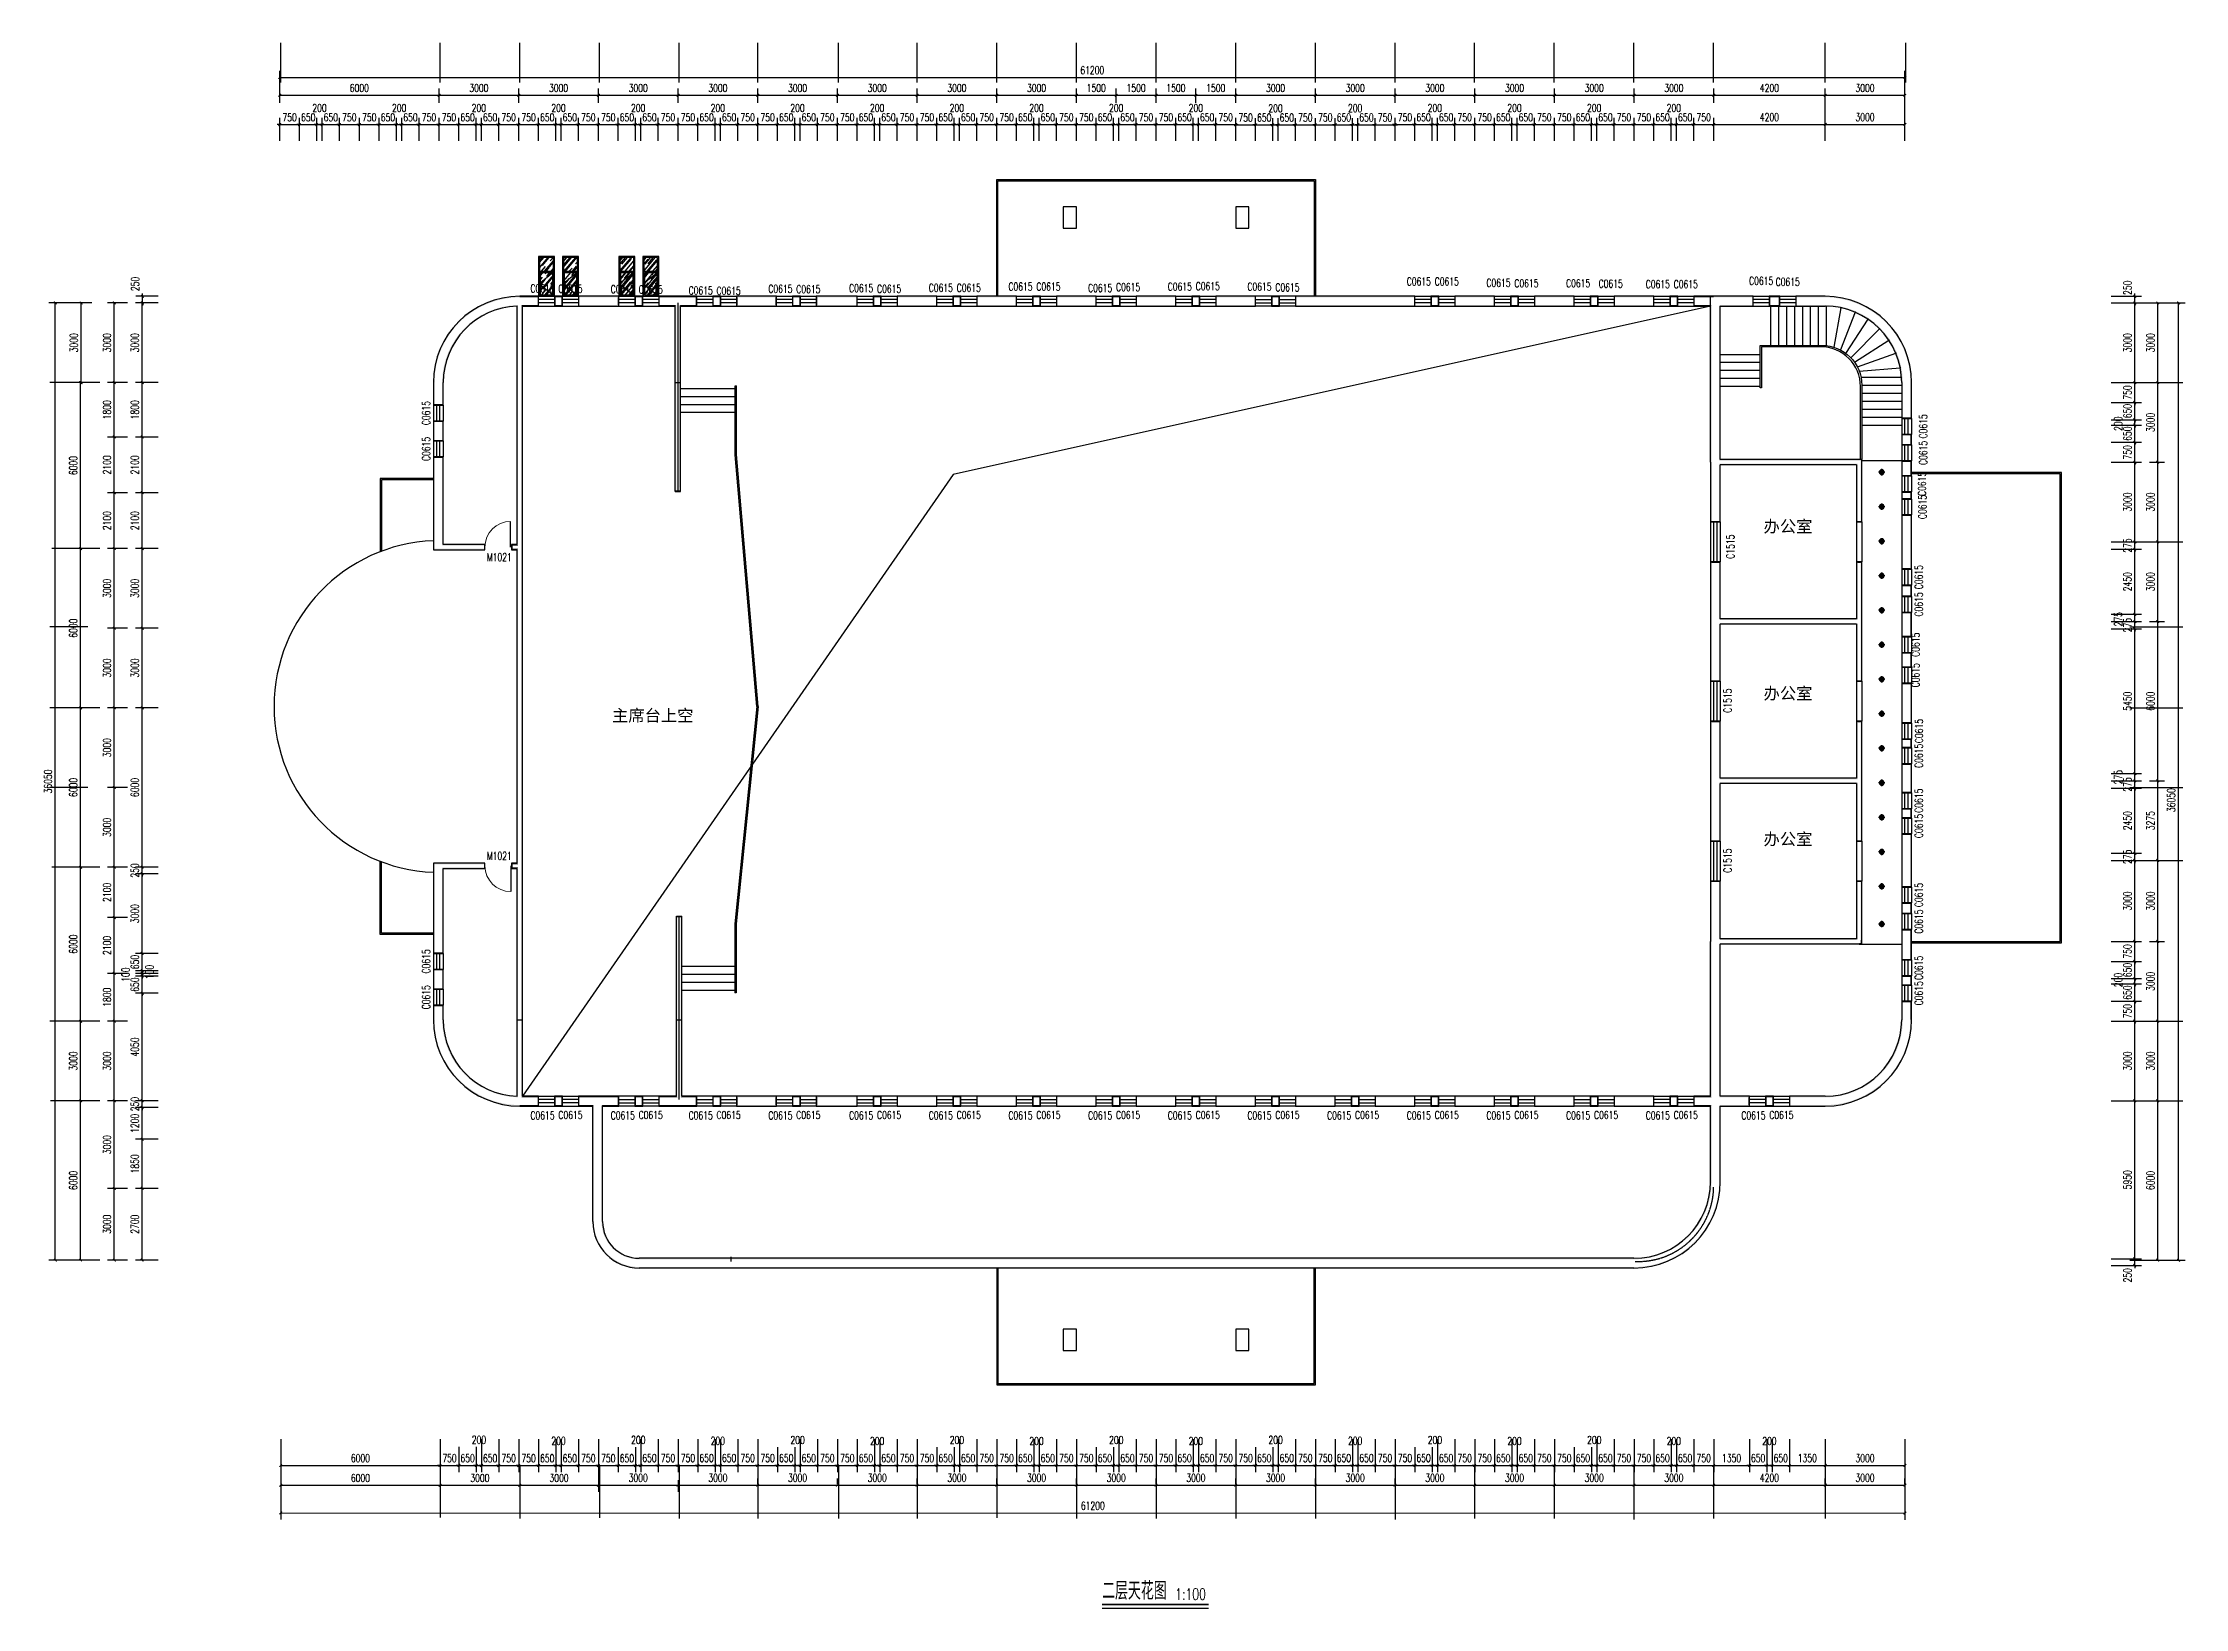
# Model space of a CAD drawing. Header units: millimetres. Extents: x -150677 to 588340, y -254013 to 149700.
# Drawn here: x 143642 to 224316, y -254013 to -195060 of the extents above; entities that cross this region are included whole.
import ezdxf

# ---------------------------------------------------------------- set-up
doc = ezdxf.new("R2010")
doc.units = ezdxf.units.MM
doc.header["$LTSCALE"] = 10
doc.header["$MEASUREMENT"] = 0
doc.linetypes.add('DASH', pattern=[0.35, 0.25, -0.1])
doc.linetypes.add('DOTE', pattern=[2.42, 2, -0.2, 0.02, -0.2])
for name, color, linetype in [('2-Ba顶面轮廓', 4, 'Continuous'), ('4-Aa顶面灯具', 1, 'Continuous'), ('9-ELd细', 8, 'Continuous'), ('CEI_LIGHT', 30, 'Continuous'), ('DOTE', 1, 'Continuous'), ('PUB_DIM', 3, 'Continuous'), ('PUB_TEXT', 7, 'Continuous'), ('PUB_WALL', 9, 'Continuous'), ('WALL', 9, 'Continuous'), ('WINDOW', 4, 'Continuous'), ('WINDOW_TEXT', 7, 'Continuous')]:
    doc.layers.add(name, color=color, linetype=linetype)
doc.styles.add('_TCH_DIM', font='SIMPLEX', dxfattribs={"bigfont": 'GBCBIG'})
doc.styles.add('_TCH_DIM_T3', font='SIMPLEX', dxfattribs={"width": 0.705882, "bigfont": 'GBCBIG'})
doc.styles.add('_TCH_WINDOW', font='SIMPLEX', dxfattribs={"bigfont": 'GBCBIG'})
doc.styles.add('HZHT', font='')
doc.styles.get('HZHT').set_extended_font_data('SimSun')
doc.dimstyles.new('_TCH_ARCH&&100', dxfattribs={"dimtxt": 297.5, "dimasz": 100, "dimexe": 250, "dimexo": 300, "dimgap": 126.25, "dimtad": 1, "dimdec": 0, "dimzin": 0, "dimdsep": 46, "dimtxsty": '_TCH_DIM_T3', "dimblk": 'ARCHTICK', "dimcen": 0.09, "dimclrt": 7, "dimazin": 2, "dimtfac": 1, "dimtdec": 0, "dimtix": 1, "dimtmove": 2, "dimatfit": 3, "dimfxl": 1, "dimtolj": 1, "dimtzin": 0, "dimarcsym": 0})

msp = doc.modelspace()

# ---------------------------------------------------------------- texts
at = {"style": 'HZHT'}
for s, p in [('办公室', (208437.8, -213495)), ('办公室', (208437.8, -219784.7)), ('主席台上空', (165076.5, -220617.7)), ('办公室', (208437.8, -225274.2))]:
    msp.add_text(s, height=450, dxfattribs=at).set_placement(p)
at = {"layer": 'PUB_TEXT', "style": '_TCH_DIM'}
msp.add_text('二层天花图', height=675.18, dxfattribs=at).set_placement((183531.4, -253696.1))
at = {"layer": 'PUB_TEXT', "style": '_TCH_DIM', "width": 0.705882}
msp.add_text('1:100', height=425, dxfattribs=at).set_placement((186282.2, -253696.1))

# ---------------------------------------------------------------- blocks, each defined once
blk = doc.blocks.new('_ArchTick')
at = {"color": 0, "linetype": 'ByBlock', "const_width": 0.4}
blk.add_lwpolyline([(-0.5, -0.5), (0.5, 0.5)], dxfattribs=at)
blk = doc.blocks.new('*D2050')
at = {"layer": 'Defpoints', "color": 0, "transparency": 16777216}
for p in [(221226, -240855), (221226, -241105), (222420, -240855)]:
    blk.add_point(p, dxfattribs=at)
at = {"layer": 'PUB_DIM', "color": 0, "lineweight": -2, "transparency": 16777216}
for p, q in [((221526, -240855), (222670, -240855)), ((221526, -241105), (222670, -241105)), ((222420, -240855), (222420, -240755)), ((222420, -241105), (222420, -240855)), ((222420, -241105), (222420, -241205))]:
    blk.add_line(p, q, dxfattribs=at)
at = {"layer": 'PUB_DIM', "color": 0, "lineweight": -2, "transparency": 16777216, "xscale": 100, "yscale": 100, "zscale": 100}
for p, rotation in [((222420, -240855), 270), ((222420, -241105), 90)]:
    blk.add_blockref('_ArchTick', p, dxfattribs=dict(at, rotation=rotation))
at = {"layer": 'PUB_DIM', "color": 7, "transparency": 16777216, "insert": (222145, -241475), "char_height": 297.5, "attachment_point": 5, "rotation": 90, "style": '_TCH_DIM_T3'}
blk.add_mtext('\\A1;250', dxfattribs=at)
blk = doc.blocks.new('*D2051')
at = {"layer": 'Defpoints', "color": 0, "transparency": 16777216}
for p in [(221226, -234905), (222420, -234905), (221226, -240855)]:
    blk.add_point(p, dxfattribs=at)
at = {"layer": 'PUB_DIM', "color": 0, "lineweight": -2, "transparency": 16777216}
for p, q in [((221526, -234905), (222670, -234905)), ((222420, -240855), (222420, -234905)), ((221526, -240855), (222670, -240855))]:
    blk.add_line(p, q, dxfattribs=at)
at = {"layer": 'PUB_DIM', "color": 0, "lineweight": -2, "transparency": 16777216, "xscale": 100, "yscale": 100, "zscale": 100}
for p, rotation in [((222420, -234905), 90), ((222420, -240855), 270)]:
    blk.add_blockref('_ArchTick', p, dxfattribs=dict(at, rotation=rotation))
at = {"layer": 'PUB_DIM', "color": 7, "transparency": 16777216, "insert": (222145, -237880), "char_height": 297.5, "attachment_point": 5, "rotation": 90, "style": '_TCH_DIM_T3'}
blk.add_mtext('\\A1;5950', dxfattribs=at)
blk = doc.blocks.new('*D2052')
at = {"layer": 'Defpoints', "color": 0, "transparency": 16777216}
for p in [(221226, -231905), (222420, -231905), (221226, -234905)]:
    blk.add_point(p, dxfattribs=at)
at = {"layer": 'PUB_DIM', "color": 0, "lineweight": -2, "transparency": 16777216}
for p, q in [((221526, -231905), (222670, -231905)), ((222420, -234905), (222420, -231905)), ((221526, -234905), (222670, -234905))]:
    blk.add_line(p, q, dxfattribs=at)
at = {"layer": 'PUB_DIM', "color": 0, "lineweight": -2, "transparency": 16777216, "xscale": 100, "yscale": 100, "zscale": 100}
for p, rotation in [((222420, -231905), 90), ((222420, -234905), 270)]:
    blk.add_blockref('_ArchTick', p, dxfattribs=dict(at, rotation=rotation))
at = {"layer": 'PUB_DIM', "color": 7, "transparency": 16777216, "insert": (222145, -233405), "char_height": 297.5, "attachment_point": 5, "rotation": 90, "style": '_TCH_DIM_T3'}
blk.add_mtext('\\A1;3000', dxfattribs=at)
blk = doc.blocks.new('*D2053')
at = {"layer": 'Defpoints', "color": 0, "transparency": 16777216}
for p in [(221226, -231155), (222420, -231155), (221226, -231905)]:
    blk.add_point(p, dxfattribs=at)
at = {"layer": 'PUB_DIM', "color": 0, "lineweight": -2, "transparency": 16777216}
for p, q in [((221526, -231155), (222670, -231155)), ((222420, -231155), (222420, -231055)), ((222420, -231905), (222420, -231155)), ((221526, -231905), (222670, -231905)), ((222420, -231905), (222420, -232005))]:
    blk.add_line(p, q, dxfattribs=at)
at = {"layer": 'PUB_DIM', "color": 0, "lineweight": -2, "transparency": 16777216, "xscale": 100, "yscale": 100, "zscale": 100}
for p, rotation in [((222420, -231155), 270), ((222420, -231905), 90)]:
    blk.add_blockref('_ArchTick', p, dxfattribs=dict(at, rotation=rotation))
at = {"layer": 'PUB_DIM', "color": 7, "transparency": 16777216, "insert": (222145, -231530), "char_height": 297.5, "attachment_point": 5, "rotation": 90, "style": '_TCH_DIM_T3'}
blk.add_mtext('\\A1;750', dxfattribs=at)
blk = doc.blocks.new('*D2054')
at = {"layer": 'Defpoints', "color": 0, "transparency": 16777216}
for p in [(221226, -230505), (222420, -230505), (221226, -231155)]:
    blk.add_point(p, dxfattribs=at)
at = {"layer": 'PUB_DIM', "color": 0, "lineweight": -2, "transparency": 16777216}
for p, q in [((221526, -230505), (222670, -230505)), ((222420, -230505), (222420, -230405)), ((222420, -231155), (222420, -230505)), ((221526, -231155), (222670, -231155)), ((222420, -231155), (222420, -231255))]:
    blk.add_line(p, q, dxfattribs=at)
at = {"layer": 'PUB_DIM', "color": 0, "lineweight": -2, "transparency": 16777216, "xscale": 100, "yscale": 100, "zscale": 100}
for p, rotation in [((222420, -230505), 270), ((222420, -231155), 90)]:
    blk.add_blockref('_ArchTick', p, dxfattribs=dict(at, rotation=rotation))
at = {"layer": 'PUB_DIM', "color": 7, "transparency": 16777216, "insert": (222145, -230830), "char_height": 297.5, "attachment_point": 5, "rotation": 90, "style": '_TCH_DIM_T3'}
blk.add_mtext('\\A1;650', dxfattribs=at)
blk = doc.blocks.new('*D2055')
at = {"layer": 'Defpoints', "color": 0, "transparency": 16777216}
for p in [(221226, -230305), (221226, -230505), (222420, -230305)]:
    blk.add_point(p, dxfattribs=at)
at = {"layer": 'PUB_DIM', "color": 0, "lineweight": -2, "transparency": 16777216}
for p, q in [((221526, -230305), (222670, -230305)), ((221526, -230505), (222670, -230505)), ((222420, -230305), (222420, -230205)), ((222420, -230505), (222420, -230305)), ((222420, -230505), (222420, -230605))]:
    blk.add_line(p, q, dxfattribs=at)
at = {"layer": 'PUB_DIM', "color": 0, "lineweight": -2, "transparency": 16777216, "xscale": 100, "yscale": 100, "zscale": 100}
for p, rotation in [((222420, -230305), 270), ((222420, -230505), 90)]:
    blk.add_blockref('_ArchTick', p, dxfattribs=dict(at, rotation=rotation))
at = {"layer": 'PUB_DIM', "color": 7, "transparency": 16777216, "insert": (221795, -230355), "char_height": 297.5, "attachment_point": 5, "rotation": 90, "style": '_TCH_DIM_T3'}
blk.add_mtext('\\A1;200', dxfattribs=at)
blk = doc.blocks.new('*D2056')
at = {"layer": 'Defpoints', "color": 0, "transparency": 16777216}
for p in [(221226, -229655), (222420, -229655), (221226, -230305)]:
    blk.add_point(p, dxfattribs=at)
at = {"layer": 'PUB_DIM', "color": 0, "lineweight": -2, "transparency": 16777216}
for p, q in [((221526, -229655), (222670, -229655)), ((222420, -229655), (222420, -229555)), ((222420, -230305), (222420, -229655)), ((221526, -230305), (222670, -230305)), ((222420, -230305), (222420, -230405))]:
    blk.add_line(p, q, dxfattribs=at)
at = {"layer": 'PUB_DIM', "color": 0, "lineweight": -2, "transparency": 16777216, "xscale": 100, "yscale": 100, "zscale": 100}
for p, rotation in [((222420, -229655), 270), ((222420, -230305), 90)]:
    blk.add_blockref('_ArchTick', p, dxfattribs=dict(at, rotation=rotation))
at = {"layer": 'PUB_DIM', "color": 7, "transparency": 16777216, "insert": (222145, -229980), "char_height": 297.5, "attachment_point": 5, "rotation": 90, "style": '_TCH_DIM_T3'}
blk.add_mtext('\\A1;650', dxfattribs=at)
blk = doc.blocks.new('*D2057')
at = {"layer": 'Defpoints', "color": 0, "transparency": 16777216}
for p in [(221226, -228905), (222420, -228905), (221226, -229655)]:
    blk.add_point(p, dxfattribs=at)
at = {"layer": 'PUB_DIM', "color": 0, "lineweight": -2, "transparency": 16777216}
for p, q in [((221526, -228905), (222670, -228905)), ((222420, -228905), (222420, -228805)), ((222420, -229655), (222420, -228905)), ((221526, -229655), (222670, -229655)), ((222420, -229655), (222420, -229755))]:
    blk.add_line(p, q, dxfattribs=at)
at = {"layer": 'PUB_DIM', "color": 0, "lineweight": -2, "transparency": 16777216, "xscale": 100, "yscale": 100, "zscale": 100}
for p, rotation in [((222420, -228905), 270), ((222420, -229655), 90)]:
    blk.add_blockref('_ArchTick', p, dxfattribs=dict(at, rotation=rotation))
at = {"layer": 'PUB_DIM', "color": 7, "transparency": 16777216, "insert": (222145, -229280), "char_height": 297.5, "attachment_point": 5, "rotation": 90, "style": '_TCH_DIM_T3'}
blk.add_mtext('\\A1;750', dxfattribs=at)
blk = doc.blocks.new('*D2058')
at = {"layer": 'Defpoints', "color": 0, "transparency": 16777216}
for p in [(221226, -225855), (222420, -225855), (221226, -228905)]:
    blk.add_point(p, dxfattribs=at)
at = {"layer": 'PUB_DIM', "color": 0, "lineweight": -2, "transparency": 16777216}
for p, q in [((221526, -225855), (222670, -225855)), ((222420, -228905), (222420, -225855)), ((221526, -228905), (222670, -228905))]:
    blk.add_line(p, q, dxfattribs=at)
at = {"layer": 'PUB_DIM', "color": 0, "lineweight": -2, "transparency": 16777216, "xscale": 100, "yscale": 100, "zscale": 100}
for p, rotation in [((222420, -225855), 90), ((222420, -228905), 270)]:
    blk.add_blockref('_ArchTick', p, dxfattribs=dict(at, rotation=rotation))
at = {"layer": 'PUB_DIM', "color": 7, "transparency": 16777216, "insert": (222145, -227380), "char_height": 297.5, "attachment_point": 5, "rotation": 90, "style": '_TCH_DIM_T3'}
blk.add_mtext('\\A1;3000', dxfattribs=at)
blk = doc.blocks.new('*D2059')
at = {"layer": 'Defpoints', "color": 0, "transparency": 16777216}
for p in [(221226, -225580), (221226, -225855), (222420, -225580)]:
    blk.add_point(p, dxfattribs=at)
at = {"layer": 'PUB_DIM', "color": 0, "lineweight": -2, "transparency": 16777216}
for p, q in [((221526, -225580), (222670, -225580)), ((221526, -225855), (222670, -225855)), ((222420, -225580), (222420, -225480)), ((222420, -225855), (222420, -225580)), ((222420, -225855), (222420, -225955))]:
    blk.add_line(p, q, dxfattribs=at)
at = {"layer": 'PUB_DIM', "color": 0, "lineweight": -2, "transparency": 16777216, "xscale": 100, "yscale": 100, "zscale": 100}
for p, rotation in [((222420, -225580), 270), ((222420, -225855), 90)]:
    blk.add_blockref('_ArchTick', p, dxfattribs=dict(at, rotation=rotation))
at = {"layer": 'PUB_DIM', "color": 7, "transparency": 16777216, "insert": (222145, -225718), "char_height": 297.5, "attachment_point": 5, "rotation": 90, "style": '_TCH_DIM_T3'}
blk.add_mtext('\\A1;275', dxfattribs=at)
blk = doc.blocks.new('*D2060')
at = {"layer": 'Defpoints', "color": 0, "transparency": 16777216}
for p in [(221226, -223130), (222420, -223130), (221226, -225580)]:
    blk.add_point(p, dxfattribs=at)
at = {"layer": 'PUB_DIM', "color": 0, "lineweight": -2, "transparency": 16777216}
for p, q in [((221526, -223130), (222670, -223130)), ((222420, -225580), (222420, -223130)), ((221526, -225580), (222670, -225580))]:
    blk.add_line(p, q, dxfattribs=at)
at = {"layer": 'PUB_DIM', "color": 0, "lineweight": -2, "transparency": 16777216, "xscale": 100, "yscale": 100, "zscale": 100}
for p, rotation in [((222420, -223130), 90), ((222420, -225580), 270)]:
    blk.add_blockref('_ArchTick', p, dxfattribs=dict(at, rotation=rotation))
at = {"layer": 'PUB_DIM', "color": 7, "transparency": 16777216, "insert": (222145, -224355), "char_height": 297.5, "attachment_point": 5, "rotation": 90, "style": '_TCH_DIM_T3'}
blk.add_mtext('\\A1;2450', dxfattribs=at)
blk = doc.blocks.new('*D2061')
at = {"layer": 'Defpoints', "color": 0, "transparency": 16777216}
for p in [(221226, -222855), (221226, -223130), (222420, -222855)]:
    blk.add_point(p, dxfattribs=at)
at = {"layer": 'PUB_DIM', "color": 0, "lineweight": -2, "transparency": 16777216}
for p, q in [((221526, -222855), (222670, -222855)), ((221526, -223130), (222670, -223130)), ((222420, -222855), (222420, -222755)), ((222420, -223130), (222420, -222855)), ((222420, -223130), (222420, -223230))]:
    blk.add_line(p, q, dxfattribs=at)
at = {"layer": 'PUB_DIM', "color": 0, "lineweight": -2, "transparency": 16777216, "xscale": 100, "yscale": 100, "zscale": 100}
for p, rotation in [((222420, -222855), 270), ((222420, -223130), 90)]:
    blk.add_blockref('_ArchTick', p, dxfattribs=dict(at, rotation=rotation))
at = {"layer": 'PUB_DIM', "color": 7, "transparency": 16777216, "insert": (222145, -222993), "char_height": 297.5, "attachment_point": 5, "rotation": 90, "style": '_TCH_DIM_T3'}
blk.add_mtext('\\A1;275', dxfattribs=at)
blk = doc.blocks.new('*D2062')
at = {"layer": 'Defpoints', "color": 0, "transparency": 16777216}
for p in [(221226, -222580), (222420, -222580), (221226, -222855)]:
    blk.add_point(p, dxfattribs=at)
at = {"layer": 'PUB_DIM', "color": 0, "lineweight": -2, "transparency": 16777216}
for p, q in [((221526, -222580), (222670, -222580)), ((222420, -222855), (222420, -222580)), ((221526, -222855), (222670, -222855))]:
    blk.add_line(p, q, dxfattribs=at)
at = {"layer": 'PUB_DIM', "color": 0, "lineweight": -2, "transparency": 16777216, "xscale": 100, "yscale": 100, "zscale": 100}
for p, rotation in [((222420, -222580), 90), ((222420, -222855), 270)]:
    blk.add_blockref('_ArchTick', p, dxfattribs=dict(at, rotation=rotation))
at = {"layer": 'PUB_DIM', "color": 7, "transparency": 16777216, "insert": (221795, -222718), "char_height": 297.5, "attachment_point": 5, "rotation": 90, "style": '_TCH_DIM_T3'}
blk.add_mtext('\\A1;275', dxfattribs=at)
blk = doc.blocks.new('*D2063')
at = {"layer": 'Defpoints', "color": 0, "transparency": 16777216}
for p in [(221226, -217130), (222420, -217130), (221226, -222580)]:
    blk.add_point(p, dxfattribs=at)
at = {"layer": 'PUB_DIM', "color": 0, "lineweight": -2, "transparency": 16777216}
for p, q in [((221526, -217130), (222670, -217130)), ((222420, -222580), (222420, -217130)), ((221526, -222580), (222670, -222580))]:
    blk.add_line(p, q, dxfattribs=at)
at = {"layer": 'PUB_DIM', "color": 0, "lineweight": -2, "transparency": 16777216, "xscale": 100, "yscale": 100, "zscale": 100}
for p, rotation in [((222420, -217130), 90), ((222420, -222580), 270)]:
    blk.add_blockref('_ArchTick', p, dxfattribs=dict(at, rotation=rotation))
at = {"layer": 'PUB_DIM', "color": 7, "transparency": 16777216, "insert": (222145, -219855), "char_height": 297.5, "attachment_point": 5, "rotation": 90, "style": '_TCH_DIM_T3'}
blk.add_mtext('\\A1;5450', dxfattribs=at)
blk = doc.blocks.new('*D2064')
at = {"layer": 'Defpoints', "color": 0, "transparency": 16777216}
for p in [(221226, -216855), (222420, -216855), (221226, -217130)]:
    blk.add_point(p, dxfattribs=at)
at = {"layer": 'PUB_DIM', "color": 0, "lineweight": -2, "transparency": 16777216}
for p, q in [((221526, -216855), (222670, -216855)), ((222420, -216855), (222420, -216755)), ((222420, -217130), (222420, -216855)), ((221526, -217130), (222670, -217130)), ((222420, -217130), (222420, -217230))]:
    blk.add_line(p, q, dxfattribs=at)
at = {"layer": 'PUB_DIM', "color": 0, "lineweight": -2, "transparency": 16777216, "xscale": 100, "yscale": 100, "zscale": 100}
for p, rotation in [((222420, -216855), 270), ((222420, -217130), 90)]:
    blk.add_blockref('_ArchTick', p, dxfattribs=dict(at, rotation=rotation))
at = {"layer": 'PUB_DIM', "color": 7, "transparency": 16777216, "insert": (222145, -216993), "char_height": 297.5, "attachment_point": 5, "rotation": 90, "style": '_TCH_DIM_T3'}
blk.add_mtext('\\A1;275', dxfattribs=at)
blk = doc.blocks.new('*D2065')
at = {"layer": 'Defpoints', "color": 0, "transparency": 16777216}
for p in [(221226, -216580), (221226, -216855), (222420, -216580)]:
    blk.add_point(p, dxfattribs=at)
at = {"layer": 'PUB_DIM', "color": 0, "lineweight": -2, "transparency": 16777216}
for p, q in [((221526, -216580), (222670, -216580)), ((221526, -216855), (222670, -216855)), ((222420, -216855), (222420, -216580))]:
    blk.add_line(p, q, dxfattribs=at)
at = {"layer": 'PUB_DIM', "color": 0, "lineweight": -2, "transparency": 16777216, "xscale": 100, "yscale": 100, "zscale": 100}
for p, rotation in [((222420, -216580), 90), ((222420, -216855), 270)]:
    blk.add_blockref('_ArchTick', p, dxfattribs=dict(at, rotation=rotation))
at = {"layer": 'PUB_DIM', "color": 7, "transparency": 16777216, "insert": (221795, -216768), "char_height": 297.5, "attachment_point": 5, "rotation": 90, "style": '_TCH_DIM_T3'}
blk.add_mtext('\\A1;275', dxfattribs=at)
blk = doc.blocks.new('*D2066')
at = {"layer": 'Defpoints', "color": 0, "transparency": 16777216}
for p in [(221226, -214130), (222420, -214130), (221226, -216580)]:
    blk.add_point(p, dxfattribs=at)
at = {"layer": 'PUB_DIM', "color": 0, "lineweight": -2, "transparency": 16777216}
for p, q in [((221526, -214130), (222670, -214130)), ((222420, -216580), (222420, -214130)), ((221526, -216580), (222670, -216580))]:
    blk.add_line(p, q, dxfattribs=at)
at = {"layer": 'PUB_DIM', "color": 0, "lineweight": -2, "transparency": 16777216, "xscale": 100, "yscale": 100, "zscale": 100}
for p, rotation in [((222420, -214130), 90), ((222420, -216580), 270)]:
    blk.add_blockref('_ArchTick', p, dxfattribs=dict(at, rotation=rotation))
at = {"layer": 'PUB_DIM', "color": 7, "transparency": 16777216, "insert": (222145, -215355), "char_height": 297.5, "attachment_point": 5, "rotation": 90, "style": '_TCH_DIM_T3'}
blk.add_mtext('\\A1;2450', dxfattribs=at)
blk = doc.blocks.new('*D2067')
at = {"layer": 'Defpoints', "color": 0, "transparency": 16777216}
for p in [(221226, -213855), (221226, -214130), (222420, -213855)]:
    blk.add_point(p, dxfattribs=at)
at = {"layer": 'PUB_DIM', "color": 0, "lineweight": -2, "transparency": 16777216}
for p, q in [((222420, -213855), (222420, -213755)), ((221526, -213855), (222670, -213855)), ((221526, -214130), (222670, -214130)), ((222420, -214130), (222420, -213855)), ((222420, -214130), (222420, -214230))]:
    blk.add_line(p, q, dxfattribs=at)
at = {"layer": 'PUB_DIM', "color": 0, "lineweight": -2, "transparency": 16777216, "xscale": 100, "yscale": 100, "zscale": 100}
for p, rotation in [((222420, -213855), 270), ((222420, -214130), 90)]:
    blk.add_blockref('_ArchTick', p, dxfattribs=dict(at, rotation=rotation))
at = {"layer": 'PUB_DIM', "color": 7, "transparency": 16777216, "insert": (222145, -213993), "char_height": 297.5, "attachment_point": 5, "rotation": 90, "style": '_TCH_DIM_T3'}
blk.add_mtext('\\A1;275', dxfattribs=at)
blk = doc.blocks.new('*D2068')
at = {"layer": 'Defpoints', "color": 0, "transparency": 16777216}
for p in [(221226, -210855), (222420, -210855), (221226, -213855)]:
    blk.add_point(p, dxfattribs=at)
at = {"layer": 'PUB_DIM', "color": 0, "lineweight": -2, "transparency": 16777216}
for p, q in [((221526, -210855), (222670, -210855)), ((222420, -213855), (222420, -210855)), ((221526, -213855), (222670, -213855))]:
    blk.add_line(p, q, dxfattribs=at)
at = {"layer": 'PUB_DIM', "color": 0, "lineweight": -2, "transparency": 16777216, "xscale": 100, "yscale": 100, "zscale": 100}
for p, rotation in [((222420, -210855), 90), ((222420, -213855), 270)]:
    blk.add_blockref('_ArchTick', p, dxfattribs=dict(at, rotation=rotation))
at = {"layer": 'PUB_DIM', "color": 7, "transparency": 16777216, "insert": (222145, -212355), "char_height": 297.5, "attachment_point": 5, "rotation": 90, "style": '_TCH_DIM_T3'}
blk.add_mtext('\\A1;3000', dxfattribs=at)
blk = doc.blocks.new('*D2069')
at = {"layer": 'Defpoints', "color": 0, "transparency": 16777216}
for p in [(221226, -210105), (222420, -210105), (221226, -210855)]:
    blk.add_point(p, dxfattribs=at)
at = {"layer": 'PUB_DIM', "color": 0, "lineweight": -2, "transparency": 16777216}
for p, q in [((221526, -210105), (222670, -210105)), ((222420, -210105), (222420, -210005)), ((222420, -210855), (222420, -210105)), ((221526, -210855), (222670, -210855)), ((222420, -210855), (222420, -210955))]:
    blk.add_line(p, q, dxfattribs=at)
at = {"layer": 'PUB_DIM', "color": 0, "lineweight": -2, "transparency": 16777216, "xscale": 100, "yscale": 100, "zscale": 100}
for p, rotation in [((222420, -210105), 270), ((222420, -210855), 90)]:
    blk.add_blockref('_ArchTick', p, dxfattribs=dict(at, rotation=rotation))
at = {"layer": 'PUB_DIM', "color": 7, "transparency": 16777216, "insert": (222145, -210480), "char_height": 297.5, "attachment_point": 5, "rotation": 90, "style": '_TCH_DIM_T3'}
blk.add_mtext('\\A1;750', dxfattribs=at)
blk = doc.blocks.new('*D2070')
at = {"layer": 'Defpoints', "color": 0, "transparency": 16777216}
for p in [(221226, -209455), (222420, -209455), (221226, -210105)]:
    blk.add_point(p, dxfattribs=at)
at = {"layer": 'PUB_DIM', "color": 0, "lineweight": -2, "transparency": 16777216}
for p, q in [((221526, -209455), (222670, -209455)), ((222420, -209455), (222420, -209355)), ((222420, -210105), (222420, -209455)), ((221526, -210105), (222670, -210105)), ((222420, -210105), (222420, -210205))]:
    blk.add_line(p, q, dxfattribs=at)
at = {"layer": 'PUB_DIM', "color": 0, "lineweight": -2, "transparency": 16777216, "xscale": 100, "yscale": 100, "zscale": 100}
for p, rotation in [((222420, -209455), 270), ((222420, -210105), 90)]:
    blk.add_blockref('_ArchTick', p, dxfattribs=dict(at, rotation=rotation))
at = {"layer": 'PUB_DIM', "color": 7, "transparency": 16777216, "insert": (222145, -209780), "char_height": 297.5, "attachment_point": 5, "rotation": 90, "style": '_TCH_DIM_T3'}
blk.add_mtext('\\A1;650', dxfattribs=at)
blk = doc.blocks.new('*D2071')
at = {"layer": 'Defpoints', "color": 0, "transparency": 16777216}
for p in [(221226, -209255), (221226, -209455), (222420, -209255)]:
    blk.add_point(p, dxfattribs=at)
at = {"layer": 'PUB_DIM', "color": 0, "lineweight": -2, "transparency": 16777216}
for p, q in [((221526, -209255), (222670, -209255)), ((221526, -209455), (222670, -209455)), ((222420, -209255), (222420, -209155)), ((222420, -209455), (222420, -209255)), ((222420, -209455), (222420, -209555))]:
    blk.add_line(p, q, dxfattribs=at)
at = {"layer": 'PUB_DIM', "color": 0, "lineweight": -2, "transparency": 16777216, "xscale": 100, "yscale": 100, "zscale": 100}
for p, rotation in [((222420, -209255), 270), ((222420, -209455), 90)]:
    blk.add_blockref('_ArchTick', p, dxfattribs=dict(at, rotation=rotation))
at = {"layer": 'PUB_DIM', "color": 7, "transparency": 16777216, "insert": (221795, -209405), "char_height": 297.5, "attachment_point": 5, "rotation": 90, "style": '_TCH_DIM_T3'}
blk.add_mtext('\\A1;200', dxfattribs=at)
blk = doc.blocks.new('*D2072')
at = {"layer": 'Defpoints', "color": 0, "transparency": 16777216}
for p in [(221226, -208605), (222420, -208605), (221226, -209255)]:
    blk.add_point(p, dxfattribs=at)
at = {"layer": 'PUB_DIM', "color": 0, "lineweight": -2, "transparency": 16777216}
for p, q in [((221526, -208605), (222670, -208605)), ((222420, -208605), (222420, -208505)), ((222420, -209255), (222420, -208605)), ((221526, -209255), (222670, -209255)), ((222420, -209255), (222420, -209355))]:
    blk.add_line(p, q, dxfattribs=at)
at = {"layer": 'PUB_DIM', "color": 0, "lineweight": -2, "transparency": 16777216, "xscale": 100, "yscale": 100, "zscale": 100}
for p, rotation in [((222420, -208605), 270), ((222420, -209255), 90)]:
    blk.add_blockref('_ArchTick', p, dxfattribs=dict(at, rotation=rotation))
at = {"layer": 'PUB_DIM', "color": 7, "transparency": 16777216, "insert": (222145, -208930), "char_height": 297.5, "attachment_point": 5, "rotation": 90, "style": '_TCH_DIM_T3'}
blk.add_mtext('\\A1;650', dxfattribs=at)
blk = doc.blocks.new('*D2073')
at = {"layer": 'Defpoints', "color": 0, "transparency": 16777216}
for p in [(221226, -207855), (222420, -207855), (221226, -208605)]:
    blk.add_point(p, dxfattribs=at)
at = {"layer": 'PUB_DIM', "color": 0, "lineweight": -2, "transparency": 16777216}
for p, q in [((221526, -207855), (222670, -207855)), ((222420, -207855), (222420, -207755)), ((222420, -208605), (222420, -207855)), ((221526, -208605), (222670, -208605)), ((222420, -208605), (222420, -208705))]:
    blk.add_line(p, q, dxfattribs=at)
at = {"layer": 'PUB_DIM', "color": 0, "lineweight": -2, "transparency": 16777216, "xscale": 100, "yscale": 100, "zscale": 100}
for p, rotation in [((222420, -207855), 270), ((222420, -208605), 90)]:
    blk.add_blockref('_ArchTick', p, dxfattribs=dict(at, rotation=rotation))
at = {"layer": 'PUB_DIM', "color": 7, "transparency": 16777216, "insert": (222145, -208230), "char_height": 297.5, "attachment_point": 5, "rotation": 90, "style": '_TCH_DIM_T3'}
blk.add_mtext('\\A1;750', dxfattribs=at)
blk = doc.blocks.new('*D2074')
at = {"layer": 'Defpoints', "color": 0, "transparency": 16777216}
for p in [(221226, -204855), (222420, -204855), (221226, -207855)]:
    blk.add_point(p, dxfattribs=at)
at = {"layer": 'PUB_DIM', "color": 0, "lineweight": -2, "transparency": 16777216}
for p, q in [((221526, -204855), (222670, -204855)), ((222420, -207855), (222420, -204855)), ((221526, -207855), (222670, -207855))]:
    blk.add_line(p, q, dxfattribs=at)
at = {"layer": 'PUB_DIM', "color": 0, "lineweight": -2, "transparency": 16777216, "xscale": 100, "yscale": 100, "zscale": 100}
for p, rotation in [((222420, -204855), 90), ((222420, -207855), 270)]:
    blk.add_blockref('_ArchTick', p, dxfattribs=dict(at, rotation=rotation))
at = {"layer": 'PUB_DIM', "color": 7, "transparency": 16777216, "insert": (222145, -206355), "char_height": 297.5, "attachment_point": 5, "rotation": 90, "style": '_TCH_DIM_T3'}
blk.add_mtext('\\A1;3000', dxfattribs=at)
blk = doc.blocks.new('*D2075')
at = {"layer": 'Defpoints', "color": 0, "transparency": 16777216}
for p in [(221226, -204605), (221226, -204855), (222420, -204605)]:
    blk.add_point(p, dxfattribs=at)
at = {"layer": 'PUB_DIM', "color": 0, "lineweight": -2, "transparency": 16777216}
for p, q in [((221526, -204605), (222670, -204605)), ((221526, -204855), (222670, -204855)), ((222420, -204605), (222420, -204505)), ((222420, -204855), (222420, -204605)), ((222420, -204855), (222420, -204955))]:
    blk.add_line(p, q, dxfattribs=at)
at = {"layer": 'PUB_DIM', "color": 0, "lineweight": -2, "transparency": 16777216, "xscale": 100, "yscale": 100, "zscale": 100}
for p, rotation in [((222420, -204605), 270), ((222420, -204855), 90)]:
    blk.add_blockref('_ArchTick', p, dxfattribs=dict(at, rotation=rotation))
at = {"layer": 'PUB_DIM', "color": 7, "transparency": 16777216, "insert": (222145, -204285), "char_height": 297.5, "attachment_point": 5, "rotation": 90, "style": '_TCH_DIM_T3'}
blk.add_mtext('\\A1;250', dxfattribs=at)
blk = doc.blocks.new('*D2076')
at = {"layer": 'Defpoints', "color": 0, "transparency": 16777216}
for p in [(222670, -234905), (223284, -234905), (222670, -240907)]:
    blk.add_point(p, dxfattribs=at)
at = {"layer": 'PUB_DIM', "color": 0, "lineweight": -2, "transparency": 16777216}
for p, q in [((222970, -234905), (223534, -234905)), ((223284, -240907), (223284, -234905)), ((222970, -240907), (223534, -240907))]:
    blk.add_line(p, q, dxfattribs=at)
at = {"layer": 'PUB_DIM', "color": 0, "lineweight": -2, "transparency": 16777216, "xscale": 100, "yscale": 100, "zscale": 100}
for p, rotation in [((223284, -234905), 90), ((223284, -240907), 270)]:
    blk.add_blockref('_ArchTick', p, dxfattribs=dict(at, rotation=rotation))
at = {"layer": 'PUB_DIM', "color": 7, "transparency": 16777216, "insert": (223009, -237906), "char_height": 297.5, "attachment_point": 5, "rotation": 90, "style": '_TCH_DIM_T3'}
blk.add_mtext('\\A1;6000', dxfattribs=at)
blk = doc.blocks.new('*D2077')
at = {"layer": 'Defpoints', "color": 0, "transparency": 16777216}
for p in [(222670, -231905), (223284, -231905), (222670, -234905)]:
    blk.add_point(p, dxfattribs=at)
at = {"layer": 'PUB_DIM', "color": 0, "lineweight": -2, "transparency": 16777216}
for p, q in [((222970, -231905), (223534, -231905)), ((223284, -234905), (223284, -231905)), ((222970, -234905), (223534, -234905))]:
    blk.add_line(p, q, dxfattribs=at)
at = {"layer": 'PUB_DIM', "color": 0, "lineweight": -2, "transparency": 16777216, "xscale": 100, "yscale": 100, "zscale": 100}
for p, rotation in [((223284, -231905), 90), ((223284, -234905), 270)]:
    blk.add_blockref('_ArchTick', p, dxfattribs=dict(at, rotation=rotation))
at = {"layer": 'PUB_DIM', "color": 7, "transparency": 16777216, "insert": (223009, -233405), "char_height": 297.5, "attachment_point": 5, "rotation": 90, "style": '_TCH_DIM_T3'}
blk.add_mtext('\\A1;3000', dxfattribs=at)
blk = doc.blocks.new('*D2078')
at = {"layer": 'Defpoints', "color": 0, "transparency": 16777216}
for p in [(222670, -228905), (223284, -228905), (222670, -231905)]:
    blk.add_point(p, dxfattribs=at)
at = {"layer": 'PUB_DIM', "color": 0, "lineweight": -2, "transparency": 16777216}
for p, q in [((222970, -228905), (223534, -228905)), ((223284, -231905), (223284, -228905)), ((222970, -231905), (223534, -231905))]:
    blk.add_line(p, q, dxfattribs=at)
at = {"layer": 'PUB_DIM', "color": 0, "lineweight": -2, "transparency": 16777216, "xscale": 100, "yscale": 100, "zscale": 100}
for p, rotation in [((223284, -228905), 90), ((223284, -231905), 270)]:
    blk.add_blockref('_ArchTick', p, dxfattribs=dict(at, rotation=rotation))
at = {"layer": 'PUB_DIM', "color": 7, "transparency": 16777216, "insert": (223009, -230405), "char_height": 297.5, "attachment_point": 5, "rotation": 90, "style": '_TCH_DIM_T3'}
blk.add_mtext('\\A1;3000', dxfattribs=at)
blk = doc.blocks.new('*D2079')
at = {"layer": 'Defpoints', "color": 0, "transparency": 16777216}
for p in [(222670, -225855), (223284, -225855), (222670, -228905)]:
    blk.add_point(p, dxfattribs=at)
at = {"layer": 'PUB_DIM', "color": 0, "lineweight": -2, "transparency": 16777216}
for p, q in [((222970, -225855), (223534, -225855)), ((223284, -228905), (223284, -225855)), ((222970, -228905), (223534, -228905))]:
    blk.add_line(p, q, dxfattribs=at)
at = {"layer": 'PUB_DIM', "color": 0, "lineweight": -2, "transparency": 16777216, "xscale": 100, "yscale": 100, "zscale": 100}
for p, rotation in [((223284, -225855), 90), ((223284, -228905), 270)]:
    blk.add_blockref('_ArchTick', p, dxfattribs=dict(at, rotation=rotation))
at = {"layer": 'PUB_DIM', "color": 7, "transparency": 16777216, "insert": (223009, -227380), "char_height": 297.5, "attachment_point": 5, "rotation": 90, "style": '_TCH_DIM_T3'}
blk.add_mtext('\\A1;3000', dxfattribs=at)
blk = doc.blocks.new('*D2080')
at = {"layer": 'Defpoints', "color": 0, "transparency": 16777216}
for p in [(222670, -222855), (223284, -222855), (222670, -225855)]:
    blk.add_point(p, dxfattribs=at)
at = {"layer": 'PUB_DIM', "color": 0, "lineweight": -2, "transparency": 16777216}
for p, q in [((222970, -222855), (223534, -222855)), ((223284, -225855), (223284, -222855)), ((222970, -225855), (223534, -225855))]:
    blk.add_line(p, q, dxfattribs=at)
at = {"layer": 'PUB_DIM', "color": 0, "lineweight": -2, "transparency": 16777216, "xscale": 100, "yscale": 100, "zscale": 100}
for p, rotation in [((223284, -222855), 90), ((223284, -225855), 270)]:
    blk.add_blockref('_ArchTick', p, dxfattribs=dict(at, rotation=rotation))
at = {"layer": 'PUB_DIM', "color": 7, "transparency": 16777216, "insert": (223009, -224355), "char_height": 297.5, "attachment_point": 5, "rotation": 90, "style": '_TCH_DIM_T3'}
blk.add_mtext('\\A1;3275', dxfattribs=at)
blk = doc.blocks.new('*D2081')
at = {"layer": 'Defpoints', "color": 0, "transparency": 16777216}
for p in [(222670, -216855), (223284, -216855), (222670, -222855)]:
    blk.add_point(p, dxfattribs=at)
at = {"layer": 'PUB_DIM', "color": 0, "lineweight": -2, "transparency": 16777216}
for p, q in [((222970, -216855), (223534, -216855)), ((223284, -222855), (223284, -216855)), ((222970, -222855), (223534, -222855))]:
    blk.add_line(p, q, dxfattribs=at)
at = {"layer": 'PUB_DIM', "color": 0, "lineweight": -2, "transparency": 16777216, "xscale": 100, "yscale": 100, "zscale": 100}
for p, rotation in [((223284, -216855), 90), ((223284, -222855), 270)]:
    blk.add_blockref('_ArchTick', p, dxfattribs=dict(at, rotation=rotation))
at = {"layer": 'PUB_DIM', "color": 7, "transparency": 16777216, "insert": (223009, -219855), "char_height": 297.5, "attachment_point": 5, "rotation": 90, "style": '_TCH_DIM_T3'}
blk.add_mtext('\\A1;6000', dxfattribs=at)
blk = doc.blocks.new('*D2082')
at = {"layer": 'Defpoints', "color": 0, "transparency": 16777216}
for p in [(222670, -213855), (223284, -213855), (222670, -216855)]:
    blk.add_point(p, dxfattribs=at)
at = {"layer": 'PUB_DIM', "color": 0, "lineweight": -2, "transparency": 16777216}
for p, q in [((222970, -213855), (223534, -213855)), ((223284, -216855), (223284, -213855)), ((222970, -216855), (223534, -216855))]:
    blk.add_line(p, q, dxfattribs=at)
at = {"layer": 'PUB_DIM', "color": 0, "lineweight": -2, "transparency": 16777216, "xscale": 100, "yscale": 100, "zscale": 100}
for p, rotation in [((223284, -213855), 90), ((223284, -216855), 270)]:
    blk.add_blockref('_ArchTick', p, dxfattribs=dict(at, rotation=rotation))
at = {"layer": 'PUB_DIM', "color": 7, "transparency": 16777216, "insert": (223009, -215355), "char_height": 297.5, "attachment_point": 5, "rotation": 90, "style": '_TCH_DIM_T3'}
blk.add_mtext('\\A1;3000', dxfattribs=at)
blk = doc.blocks.new('*D2083')
at = {"layer": 'Defpoints', "color": 0, "transparency": 16777216}
for p in [(222670, -210855), (223284, -210855), (222670, -213855)]:
    blk.add_point(p, dxfattribs=at)
at = {"layer": 'PUB_DIM', "color": 0, "lineweight": -2, "transparency": 16777216}
for p, q in [((222970, -210855), (223534, -210855)), ((223284, -213855), (223284, -210855)), ((222970, -213855), (223534, -213855))]:
    blk.add_line(p, q, dxfattribs=at)
at = {"layer": 'PUB_DIM', "color": 0, "lineweight": -2, "transparency": 16777216, "xscale": 100, "yscale": 100, "zscale": 100}
for p, rotation in [((223284, -210855), 90), ((223284, -213855), 270)]:
    blk.add_blockref('_ArchTick', p, dxfattribs=dict(at, rotation=rotation))
at = {"layer": 'PUB_DIM', "color": 7, "transparency": 16777216, "insert": (223009, -212355), "char_height": 297.5, "attachment_point": 5, "rotation": 90, "style": '_TCH_DIM_T3'}
blk.add_mtext('\\A1;3000', dxfattribs=at)
blk = doc.blocks.new('*D2084')
at = {"layer": 'Defpoints', "color": 0, "transparency": 16777216}
for p in [(222670, -207855), (223284, -207855), (222670, -210855)]:
    blk.add_point(p, dxfattribs=at)
at = {"layer": 'PUB_DIM', "color": 0, "lineweight": -2, "transparency": 16777216}
for p, q in [((222970, -207855), (223534, -207855)), ((223284, -210855), (223284, -207855)), ((222970, -210855), (223534, -210855))]:
    blk.add_line(p, q, dxfattribs=at)
at = {"layer": 'PUB_DIM', "color": 0, "lineweight": -2, "transparency": 16777216, "xscale": 100, "yscale": 100, "zscale": 100}
for p, rotation in [((223284, -207855), 90), ((223284, -210855), 270)]:
    blk.add_blockref('_ArchTick', p, dxfattribs=dict(at, rotation=rotation))
at = {"layer": 'PUB_DIM', "color": 7, "transparency": 16777216, "insert": (223009, -209355), "char_height": 297.5, "attachment_point": 5, "rotation": 90, "style": '_TCH_DIM_T3'}
blk.add_mtext('\\A1;3000', dxfattribs=at)
blk = doc.blocks.new('*D2085')
at = {"layer": 'Defpoints', "color": 0, "transparency": 16777216}
for p in [(222670, -204855), (223284, -204855), (222670, -207855)]:
    blk.add_point(p, dxfattribs=at)
at = {"layer": 'PUB_DIM', "color": 0, "lineweight": -2, "transparency": 16777216}
for p, q in [((222970, -204855), (223534, -204855)), ((223284, -207855), (223284, -204855)), ((222970, -207855), (223534, -207855))]:
    blk.add_line(p, q, dxfattribs=at)
at = {"layer": 'PUB_DIM', "color": 0, "lineweight": -2, "transparency": 16777216, "xscale": 100, "yscale": 100, "zscale": 100}
for p, rotation in [((223284, -204855), 90), ((223284, -207855), 270)]:
    blk.add_blockref('_ArchTick', p, dxfattribs=dict(at, rotation=rotation))
at = {"layer": 'PUB_DIM', "color": 7, "transparency": 16777216, "insert": (223009, -206355), "char_height": 297.5, "attachment_point": 5, "rotation": 90, "style": '_TCH_DIM_T3'}
blk.add_mtext('\\A1;3000', dxfattribs=at)
blk = doc.blocks.new('*D2086')
at = {"layer": 'Defpoints', "color": 0, "transparency": 16777216}
for p in [(152601, -247348), (158601, -247348), (158601, -248638)]:
    blk.add_point(p, dxfattribs=at)
at = {"layer": 'PUB_DIM', "color": 0, "lineweight": -2, "transparency": 16777216}
for p, q in [((152601, -247648), (152601, -248888)), ((158601, -247648), (158601, -248888)), ((152601, -248638), (158601, -248638))]:
    blk.add_line(p, q, dxfattribs=at)
at = {"layer": 'PUB_DIM', "color": 0, "lineweight": -2, "transparency": 16777216, "xscale": 100, "yscale": 100, "zscale": 100, "rotation": 180}
blk.add_blockref('_ArchTick', (152601, -248638), dxfattribs=at)
at = {"layer": 'PUB_DIM', "color": 0, "lineweight": -2, "transparency": 16777216, "xscale": 100, "yscale": 100, "zscale": 100}
blk.add_blockref('_ArchTick', (158601, -248638), dxfattribs=at)
at = {"layer": 'PUB_DIM', "color": 7, "transparency": 16777216, "insert": (155601, -248363), "char_height": 297.5, "attachment_point": 5, "style": '_TCH_DIM_T3'}
blk.add_mtext('\\A1;6000', dxfattribs=at)
blk = doc.blocks.new('*D2087')
at = {"layer": 'Defpoints', "color": 0, "transparency": 16777216}
for p in [(152601, -248593), (158601, -248593), (158601, -249385)]:
    blk.add_point(p, dxfattribs=at)
at = {"layer": 'PUB_DIM', "color": 0, "lineweight": -2, "transparency": 16777216}
for p, q in [((152601, -248893), (152601, -249635)), ((158601, -248893), (158601, -249635)), ((152601, -249385), (158601, -249385))]:
    blk.add_line(p, q, dxfattribs=at)
at = {"layer": 'PUB_DIM', "color": 0, "lineweight": -2, "transparency": 16777216, "xscale": 100, "yscale": 100, "zscale": 100, "rotation": 180}
blk.add_blockref('_ArchTick', (152601, -249385), dxfattribs=at)
at = {"layer": 'PUB_DIM', "color": 0, "lineweight": -2, "transparency": 16777216, "xscale": 100, "yscale": 100, "zscale": 100}
blk.add_blockref('_ArchTick', (158601, -249385), dxfattribs=at)
at = {"layer": 'PUB_DIM', "color": 7, "transparency": 16777216, "insert": (155601, -249110), "char_height": 297.5, "attachment_point": 5, "style": '_TCH_DIM_T3'}
blk.add_mtext('\\A1;6000', dxfattribs=at)
blk = doc.blocks.new('*D2088')
at = {"layer": 'Defpoints', "color": 0, "transparency": 16777216}
for p in [(158601, -248593), (161601, -248593), (161601, -249385)]:
    blk.add_point(p, dxfattribs=at)
at = {"layer": 'PUB_DIM', "color": 0, "lineweight": -2, "transparency": 16777216}
for p, q in [((158601, -248893), (158601, -249635)), ((161601, -248893), (161601, -249635)), ((158601, -249385), (161601, -249385))]:
    blk.add_line(p, q, dxfattribs=at)
at = {"layer": 'PUB_DIM', "color": 0, "lineweight": -2, "transparency": 16777216, "xscale": 100, "yscale": 100, "zscale": 100, "rotation": 180}
blk.add_blockref('_ArchTick', (158601, -249385), dxfattribs=at)
at = {"layer": 'PUB_DIM', "color": 0, "lineweight": -2, "transparency": 16777216, "xscale": 100, "yscale": 100, "zscale": 100}
blk.add_blockref('_ArchTick', (161601, -249385), dxfattribs=at)
at = {"layer": 'PUB_DIM', "color": 7, "transparency": 16777216, "insert": (160101, -249110), "char_height": 297.5, "attachment_point": 5, "style": '_TCH_DIM_T3'}
blk.add_mtext('\\A1;3000', dxfattribs=at)
blk = doc.blocks.new('*D2089')
at = {"layer": 'Defpoints', "color": 0, "transparency": 16777216}
for p in [(161601, -248593), (164561, -248593), (164561, -249385)]:
    blk.add_point(p, dxfattribs=at)
at = {"layer": 'PUB_DIM', "color": 0, "lineweight": -2, "transparency": 16777216}
for p, q in [((161601, -248893), (161601, -249635)), ((164561, -248893), (164561, -249635)), ((161601, -249385), (164561, -249385))]:
    blk.add_line(p, q, dxfattribs=at)
at = {"layer": 'PUB_DIM', "color": 0, "lineweight": -2, "transparency": 16777216, "xscale": 100, "yscale": 100, "zscale": 100, "rotation": 180}
blk.add_blockref('_ArchTick', (161601, -249385), dxfattribs=at)
at = {"layer": 'PUB_DIM', "color": 0, "lineweight": -2, "transparency": 16777216, "xscale": 100, "yscale": 100, "zscale": 100}
blk.add_blockref('_ArchTick', (164561, -249385), dxfattribs=at)
at = {"layer": 'PUB_DIM', "color": 7, "transparency": 16777216, "insert": (163081, -249110), "char_height": 297.5, "attachment_point": 5, "style": '_TCH_DIM_T3'}
blk.add_mtext('\\A1;3000', dxfattribs=at)
blk = doc.blocks.new('*D2090')
at = {"layer": 'Defpoints', "color": 0, "transparency": 16777216}
for p in [(170561, -249642), (173561, -249382), (173561, -249642)]:
    blk.add_point(p, dxfattribs=at)
at = {"layer": 'PUB_DIM', "color": 0, "lineweight": -2, "transparency": 16777216}
for p, q in [((170561, -249342), (170561, -249132)), ((173561, -249342), (173561, -249132)), ((170561, -249382), (173561, -249382))]:
    blk.add_line(p, q, dxfattribs=at)
at = {"layer": 'PUB_DIM', "color": 0, "lineweight": -2, "transparency": 16777216, "xscale": 100, "yscale": 100, "zscale": 100, "rotation": 180}
blk.add_blockref('_ArchTick', (170561, -249382), dxfattribs=at)
at = {"layer": 'PUB_DIM', "color": 0, "lineweight": -2, "transparency": 16777216, "xscale": 100, "yscale": 100, "zscale": 100}
blk.add_blockref('_ArchTick', (173561, -249382), dxfattribs=at)
at = {"layer": 'PUB_DIM', "color": 7, "transparency": 16777216, "insert": (172061, -249107), "char_height": 297.5, "attachment_point": 5, "style": '_TCH_DIM_T3'}
blk.add_mtext('\\A1;3000', dxfattribs=at)
blk = doc.blocks.new('*D2091')
at = {"layer": 'Defpoints', "color": 0, "transparency": 16777216}
for p in [(173561, -249642), (176561, -249382), (176561, -249642)]:
    blk.add_point(p, dxfattribs=at)
at = {"layer": 'PUB_DIM', "color": 0, "lineweight": -2, "transparency": 16777216}
for p, q in [((173561, -249342), (173561, -249132)), ((176561, -249342), (176561, -249132)), ((173561, -249382), (176561, -249382))]:
    blk.add_line(p, q, dxfattribs=at)
at = {"layer": 'PUB_DIM', "color": 0, "lineweight": -2, "transparency": 16777216, "xscale": 100, "yscale": 100, "zscale": 100, "rotation": 180}
blk.add_blockref('_ArchTick', (173561, -249382), dxfattribs=at)
at = {"layer": 'PUB_DIM', "color": 0, "lineweight": -2, "transparency": 16777216, "xscale": 100, "yscale": 100, "zscale": 100}
blk.add_blockref('_ArchTick', (176561, -249382), dxfattribs=at)
at = {"layer": 'PUB_DIM', "color": 7, "transparency": 16777216, "insert": (175061, -249107), "char_height": 297.5, "attachment_point": 5, "style": '_TCH_DIM_T3'}
blk.add_mtext('\\A1;3000', dxfattribs=at)
blk = doc.blocks.new('*D2092')
at = {"layer": 'Defpoints', "color": 0, "transparency": 16777216}
for p in [(176561, -249642), (179561, -249382), (179561, -249642)]:
    blk.add_point(p, dxfattribs=at)
at = {"layer": 'PUB_DIM', "color": 0, "lineweight": -2, "transparency": 16777216}
for p, q in [((176561, -249342), (176561, -249132)), ((179561, -249342), (179561, -249132)), ((176561, -249382), (179561, -249382))]:
    blk.add_line(p, q, dxfattribs=at)
at = {"layer": 'PUB_DIM', "color": 0, "lineweight": -2, "transparency": 16777216, "xscale": 100, "yscale": 100, "zscale": 100, "rotation": 180}
blk.add_blockref('_ArchTick', (176561, -249382), dxfattribs=at)
at = {"layer": 'PUB_DIM', "color": 0, "lineweight": -2, "transparency": 16777216, "xscale": 100, "yscale": 100, "zscale": 100}
blk.add_blockref('_ArchTick', (179561, -249382), dxfattribs=at)
at = {"layer": 'PUB_DIM', "color": 7, "transparency": 16777216, "insert": (178061, -249107), "char_height": 297.5, "attachment_point": 5, "style": '_TCH_DIM_T3'}
blk.add_mtext('\\A1;3000', dxfattribs=at)
blk = doc.blocks.new('*D2093')
at = {"layer": 'Defpoints', "color": 0, "transparency": 16777216}
for p in [(179561, -249642), (182561, -249382), (182561, -249642)]:
    blk.add_point(p, dxfattribs=at)
at = {"layer": 'PUB_DIM', "color": 0, "lineweight": -2, "transparency": 16777216}
for p, q in [((179561, -249342), (179561, -249132)), ((182561, -249342), (182561, -249132)), ((179561, -249382), (182561, -249382))]:
    blk.add_line(p, q, dxfattribs=at)
at = {"layer": 'PUB_DIM', "color": 0, "lineweight": -2, "transparency": 16777216, "xscale": 100, "yscale": 100, "zscale": 100, "rotation": 180}
blk.add_blockref('_ArchTick', (179561, -249382), dxfattribs=at)
at = {"layer": 'PUB_DIM', "color": 0, "lineweight": -2, "transparency": 16777216, "xscale": 100, "yscale": 100, "zscale": 100}
blk.add_blockref('_ArchTick', (182561, -249382), dxfattribs=at)
at = {"layer": 'PUB_DIM', "color": 7, "transparency": 16777216, "insert": (181061, -249107), "char_height": 297.5, "attachment_point": 5, "style": '_TCH_DIM_T3'}
blk.add_mtext('\\A1;3000', dxfattribs=at)
blk = doc.blocks.new('*D2094')
at = {"layer": 'Defpoints', "color": 0, "transparency": 16777216}
for p in [(182561, -249642), (185561, -249382), (185561, -249642)]:
    blk.add_point(p, dxfattribs=at)
at = {"layer": 'PUB_DIM', "color": 0, "lineweight": -2, "transparency": 16777216}
for p, q in [((182561, -249342), (182561, -249132)), ((185561, -249342), (185561, -249132)), ((182561, -249382), (185561, -249382))]:
    blk.add_line(p, q, dxfattribs=at)
at = {"layer": 'PUB_DIM', "color": 0, "lineweight": -2, "transparency": 16777216, "xscale": 100, "yscale": 100, "zscale": 100, "rotation": 180}
blk.add_blockref('_ArchTick', (182561, -249382), dxfattribs=at)
at = {"layer": 'PUB_DIM', "color": 0, "lineweight": -2, "transparency": 16777216, "xscale": 100, "yscale": 100, "zscale": 100}
blk.add_blockref('_ArchTick', (185561, -249382), dxfattribs=at)
at = {"layer": 'PUB_DIM', "color": 7, "transparency": 16777216, "insert": (184061, -249107), "char_height": 297.5, "attachment_point": 5, "style": '_TCH_DIM_T3'}
blk.add_mtext('\\A1;3000', dxfattribs=at)
blk = doc.blocks.new('*D2095')
at = {"layer": 'Defpoints', "color": 0, "transparency": 16777216}
for p in [(185561, -249642), (188561, -249382), (188561, -249642)]:
    blk.add_point(p, dxfattribs=at)
at = {"layer": 'PUB_DIM', "color": 0, "lineweight": -2, "transparency": 16777216}
for p, q in [((185561, -249342), (185561, -249132)), ((188561, -249342), (188561, -249132)), ((185561, -249382), (188561, -249382))]:
    blk.add_line(p, q, dxfattribs=at)
at = {"layer": 'PUB_DIM', "color": 0, "lineweight": -2, "transparency": 16777216, "xscale": 100, "yscale": 100, "zscale": 100, "rotation": 180}
blk.add_blockref('_ArchTick', (185561, -249382), dxfattribs=at)
at = {"layer": 'PUB_DIM', "color": 0, "lineweight": -2, "transparency": 16777216, "xscale": 100, "yscale": 100, "zscale": 100}
blk.add_blockref('_ArchTick', (188561, -249382), dxfattribs=at)
at = {"layer": 'PUB_DIM', "color": 7, "transparency": 16777216, "insert": (187061, -249107), "char_height": 297.5, "attachment_point": 5, "style": '_TCH_DIM_T3'}
blk.add_mtext('\\A1;3000', dxfattribs=at)
blk = doc.blocks.new('*D2096')
at = {"layer": 'Defpoints', "color": 0, "transparency": 16777216}
for p in [(188561, -249642), (191561, -249382), (191561, -249642)]:
    blk.add_point(p, dxfattribs=at)
at = {"layer": 'PUB_DIM', "color": 0, "lineweight": -2, "transparency": 16777216}
for p, q in [((188561, -249342), (188561, -249132)), ((191561, -249342), (191561, -249132)), ((188561, -249382), (191561, -249382))]:
    blk.add_line(p, q, dxfattribs=at)
at = {"layer": 'PUB_DIM', "color": 0, "lineweight": -2, "transparency": 16777216, "xscale": 100, "yscale": 100, "zscale": 100, "rotation": 180}
blk.add_blockref('_ArchTick', (188561, -249382), dxfattribs=at)
at = {"layer": 'PUB_DIM', "color": 0, "lineweight": -2, "transparency": 16777216, "xscale": 100, "yscale": 100, "zscale": 100}
blk.add_blockref('_ArchTick', (191561, -249382), dxfattribs=at)
at = {"layer": 'PUB_DIM', "color": 7, "transparency": 16777216, "insert": (190061, -249107), "char_height": 297.5, "attachment_point": 5, "style": '_TCH_DIM_T3'}
blk.add_mtext('\\A1;3000', dxfattribs=at)
blk = doc.blocks.new('*D2097')
at = {"layer": 'Defpoints', "color": 0, "transparency": 16777216}
for p in [(191561, -249642), (194561, -249382), (194561, -249642)]:
    blk.add_point(p, dxfattribs=at)
at = {"layer": 'PUB_DIM', "color": 0, "lineweight": -2, "transparency": 16777216}
for p, q in [((191561, -249342), (191561, -249132)), ((194561, -249342), (194561, -249132)), ((191561, -249382), (194561, -249382))]:
    blk.add_line(p, q, dxfattribs=at)
at = {"layer": 'PUB_DIM', "color": 0, "lineweight": -2, "transparency": 16777216, "xscale": 100, "yscale": 100, "zscale": 100, "rotation": 180}
blk.add_blockref('_ArchTick', (191561, -249382), dxfattribs=at)
at = {"layer": 'PUB_DIM', "color": 0, "lineweight": -2, "transparency": 16777216, "xscale": 100, "yscale": 100, "zscale": 100}
blk.add_blockref('_ArchTick', (194561, -249382), dxfattribs=at)
at = {"layer": 'PUB_DIM', "color": 7, "transparency": 16777216, "insert": (193061, -249107), "char_height": 297.5, "attachment_point": 5, "style": '_TCH_DIM_T3'}
blk.add_mtext('\\A1;3000', dxfattribs=at)
blk = doc.blocks.new('*D2098')
at = {"layer": 'Defpoints', "color": 0, "transparency": 16777216}
for p in [(194561, -249642), (197561, -249382), (197561, -249642)]:
    blk.add_point(p, dxfattribs=at)
at = {"layer": 'PUB_DIM', "color": 0, "lineweight": -2, "transparency": 16777216}
for p, q in [((194561, -249342), (194561, -249132)), ((197561, -249342), (197561, -249132)), ((194561, -249382), (197561, -249382))]:
    blk.add_line(p, q, dxfattribs=at)
at = {"layer": 'PUB_DIM', "color": 0, "lineweight": -2, "transparency": 16777216, "xscale": 100, "yscale": 100, "zscale": 100, "rotation": 180}
blk.add_blockref('_ArchTick', (194561, -249382), dxfattribs=at)
at = {"layer": 'PUB_DIM', "color": 0, "lineweight": -2, "transparency": 16777216, "xscale": 100, "yscale": 100, "zscale": 100}
blk.add_blockref('_ArchTick', (197561, -249382), dxfattribs=at)
at = {"layer": 'PUB_DIM', "color": 7, "transparency": 16777216, "insert": (196061, -249107), "char_height": 297.5, "attachment_point": 5, "style": '_TCH_DIM_T3'}
blk.add_mtext('\\A1;3000', dxfattribs=at)
blk = doc.blocks.new('*D2099')
at = {"layer": 'Defpoints', "color": 0, "transparency": 16777216}
for p in [(197561, -249642), (200561, -249382), (200561, -249642)]:
    blk.add_point(p, dxfattribs=at)
at = {"layer": 'PUB_DIM', "color": 0, "lineweight": -2, "transparency": 16777216}
for p, q in [((197561, -249342), (197561, -249132)), ((200561, -249342), (200561, -249132)), ((197561, -249382), (200561, -249382))]:
    blk.add_line(p, q, dxfattribs=at)
at = {"layer": 'PUB_DIM', "color": 0, "lineweight": -2, "transparency": 16777216, "xscale": 100, "yscale": 100, "zscale": 100, "rotation": 180}
blk.add_blockref('_ArchTick', (197561, -249382), dxfattribs=at)
at = {"layer": 'PUB_DIM', "color": 0, "lineweight": -2, "transparency": 16777216, "xscale": 100, "yscale": 100, "zscale": 100}
blk.add_blockref('_ArchTick', (200561, -249382), dxfattribs=at)
at = {"layer": 'PUB_DIM', "color": 7, "transparency": 16777216, "insert": (199061, -249107), "char_height": 297.5, "attachment_point": 5, "style": '_TCH_DIM_T3'}
blk.add_mtext('\\A1;3000', dxfattribs=at)
blk = doc.blocks.new('*D2100')
at = {"layer": 'Defpoints', "color": 0, "transparency": 16777216}
for p in [(200561, -249642), (203561, -249382), (203561, -249642)]:
    blk.add_point(p, dxfattribs=at)
at = {"layer": 'PUB_DIM', "color": 0, "lineweight": -2, "transparency": 16777216}
for p, q in [((200561, -249342), (200561, -249132)), ((203561, -249342), (203561, -249132)), ((200561, -249382), (203561, -249382))]:
    blk.add_line(p, q, dxfattribs=at)
at = {"layer": 'PUB_DIM', "color": 0, "lineweight": -2, "transparency": 16777216, "xscale": 100, "yscale": 100, "zscale": 100, "rotation": 180}
blk.add_blockref('_ArchTick', (200561, -249382), dxfattribs=at)
at = {"layer": 'PUB_DIM', "color": 0, "lineweight": -2, "transparency": 16777216, "xscale": 100, "yscale": 100, "zscale": 100}
blk.add_blockref('_ArchTick', (203561, -249382), dxfattribs=at)
at = {"layer": 'PUB_DIM', "color": 7, "transparency": 16777216, "insert": (202061, -249107), "char_height": 297.5, "attachment_point": 5, "style": '_TCH_DIM_T3'}
blk.add_mtext('\\A1;3000', dxfattribs=at)
blk = doc.blocks.new('*D2101')
at = {"layer": 'Defpoints', "color": 0, "transparency": 16777216}
for p in [(203561, -249642), (206561, -249382), (206561, -249642)]:
    blk.add_point(p, dxfattribs=at)
at = {"layer": 'PUB_DIM', "color": 0, "lineweight": -2, "transparency": 16777216}
for p, q in [((203561, -249342), (203561, -249132)), ((206561, -249342), (206561, -249132)), ((203561, -249382), (206561, -249382))]:
    blk.add_line(p, q, dxfattribs=at)
at = {"layer": 'PUB_DIM', "color": 0, "lineweight": -2, "transparency": 16777216, "xscale": 100, "yscale": 100, "zscale": 100, "rotation": 180}
blk.add_blockref('_ArchTick', (203561, -249382), dxfattribs=at)
at = {"layer": 'PUB_DIM', "color": 0, "lineweight": -2, "transparency": 16777216, "xscale": 100, "yscale": 100, "zscale": 100}
blk.add_blockref('_ArchTick', (206561, -249382), dxfattribs=at)
at = {"layer": 'PUB_DIM', "color": 7, "transparency": 16777216, "insert": (205061, -249107), "char_height": 297.5, "attachment_point": 5, "style": '_TCH_DIM_T3'}
blk.add_mtext('\\A1;3000', dxfattribs=at)
blk = doc.blocks.new('*D2102')
at = {"layer": 'Defpoints', "color": 0, "transparency": 16777216}
for p in [(206561, -249642), (210761, -249382), (210761, -249642)]:
    blk.add_point(p, dxfattribs=at)
at = {"layer": 'PUB_DIM', "color": 0, "lineweight": -2, "transparency": 16777216}
for p, q in [((206561, -249342), (206561, -249132)), ((210761, -249342), (210761, -249132)), ((206561, -249382), (210761, -249382))]:
    blk.add_line(p, q, dxfattribs=at)
at = {"layer": 'PUB_DIM', "color": 0, "lineweight": -2, "transparency": 16777216, "xscale": 100, "yscale": 100, "zscale": 100, "rotation": 180}
blk.add_blockref('_ArchTick', (206561, -249382), dxfattribs=at)
at = {"layer": 'PUB_DIM', "color": 0, "lineweight": -2, "transparency": 16777216, "xscale": 100, "yscale": 100, "zscale": 100}
blk.add_blockref('_ArchTick', (210761, -249382), dxfattribs=at)
at = {"layer": 'PUB_DIM', "color": 7, "transparency": 16777216, "insert": (208661, -249107), "char_height": 297.5, "attachment_point": 5, "style": '_TCH_DIM_T3'}
blk.add_mtext('\\A1;4200', dxfattribs=at)
blk = doc.blocks.new('*D2103')
at = {"layer": 'Defpoints', "color": 0, "transparency": 16777216}
for p in [(210761, -249642), (213761, -249382), (213761, -249642)]:
    blk.add_point(p, dxfattribs=at)
at = {"layer": 'PUB_DIM', "color": 0, "lineweight": -2, "transparency": 16777216}
for p, q in [((210761, -249342), (210761, -249132)), ((213761, -249342), (213761, -249132)), ((210761, -249382), (213761, -249382))]:
    blk.add_line(p, q, dxfattribs=at)
at = {"layer": 'PUB_DIM', "color": 0, "lineweight": -2, "transparency": 16777216, "xscale": 100, "yscale": 100, "zscale": 100, "rotation": 180}
blk.add_blockref('_ArchTick', (210761, -249382), dxfattribs=at)
at = {"layer": 'PUB_DIM', "color": 0, "lineweight": -2, "transparency": 16777216, "xscale": 100, "yscale": 100, "zscale": 100}
blk.add_blockref('_ArchTick', (213761, -249382), dxfattribs=at)
at = {"layer": 'PUB_DIM', "color": 7, "transparency": 16777216, "insert": (212261, -249107), "char_height": 297.5, "attachment_point": 5, "style": '_TCH_DIM_T3'}
blk.add_mtext('\\A1;3000', dxfattribs=at)
blk = doc.blocks.new('*D2104')
at = {"layer": 'Defpoints', "color": 0, "transparency": 16777216}
for p in [(152601, -249635), (213761, -249642), (213761, -250435)]:
    blk.add_point(p, dxfattribs=at)
at = {"layer": 'PUB_DIM', "color": 0, "lineweight": -2, "transparency": 16777216}
for p, q in [((152601, -249935), (152601, -250679)), ((213761, -249942), (213761, -250685)), ((152601, -250429), (213761, -250435))]:
    blk.add_line(p, q, dxfattribs=at)
at = {"layer": 'PUB_DIM', "color": 0, "lineweight": -2, "transparency": 16777216, "xscale": 100, "yscale": 100, "zscale": 100}
for p, rotation in [((152601, -250429), 179.9941247959615), ((213761, -250435), 359.9941247959615)]:
    blk.add_blockref('_ArchTick', p, dxfattribs=dict(at, rotation=rotation))
at = {"layer": 'PUB_DIM', "color": 7, "transparency": 16777216, "insert": (183181, -250157), "char_height": 297.5, "attachment_point": 5, "rotation": 359.99412, "style": '_TCH_DIM_T3'}
blk.add_mtext('\\A1;61200', dxfattribs=at)
blk = doc.blocks.new('*D2105')
at = {"layer": 'Defpoints', "color": 0, "transparency": 16777216}
for p in [(147383, -238205), (148281, -238205), (148281, -240905)]:
    blk.add_point(p, dxfattribs=at)
at = {"layer": 'PUB_DIM', "color": 0, "lineweight": -2, "transparency": 16777216}
for p, q in [((147981, -238205), (147133, -238205)), ((147383, -240905), (147383, -238205)), ((147981, -240905), (147133, -240905))]:
    blk.add_line(p, q, dxfattribs=at)
at = {"layer": 'PUB_DIM', "color": 0, "lineweight": -2, "transparency": 16777216, "xscale": 100, "yscale": 100, "zscale": 100}
for p, rotation in [((147383, -238205), 90), ((147383, -240905), 270)]:
    blk.add_blockref('_ArchTick', p, dxfattribs=dict(at, rotation=rotation))
at = {"layer": 'PUB_DIM', "color": 7, "transparency": 16777216, "insert": (147108, -239555), "char_height": 297.5, "attachment_point": 5, "rotation": 90, "style": '_TCH_DIM_T3'}
blk.add_mtext('\\A1;2700', dxfattribs=at)
blk = doc.blocks.new('*D2106')
at = {"layer": 'Defpoints', "color": 0, "transparency": 16777216}
for p in [(147383, -236355), (148281, -236355), (148281, -238205)]:
    blk.add_point(p, dxfattribs=at)
at = {"layer": 'PUB_DIM', "color": 0, "lineweight": -2, "transparency": 16777216}
for p, q in [((147981, -236355), (147133, -236355)), ((147383, -238205), (147383, -236355)), ((147981, -238205), (147133, -238205))]:
    blk.add_line(p, q, dxfattribs=at)
at = {"layer": 'PUB_DIM', "color": 0, "lineweight": -2, "transparency": 16777216, "xscale": 100, "yscale": 100, "zscale": 100}
for p, rotation in [((147383, -236355), 90), ((147383, -238205), 270)]:
    blk.add_blockref('_ArchTick', p, dxfattribs=dict(at, rotation=rotation))
at = {"layer": 'PUB_DIM', "color": 7, "transparency": 16777216, "insert": (147108, -237280), "char_height": 297.5, "attachment_point": 5, "rotation": 90, "style": '_TCH_DIM_T3'}
blk.add_mtext('\\A1;1850', dxfattribs=at)
blk = doc.blocks.new('*D2107')
at = {"layer": 'Defpoints', "color": 0, "transparency": 16777216}
for p in [(147383, -235155), (148281, -235155), (148281, -236355)]:
    blk.add_point(p, dxfattribs=at)
at = {"layer": 'PUB_DIM', "color": 0, "lineweight": -2, "transparency": 16777216}
for p, q in [((147981, -235155), (147133, -235155)), ((147383, -236355), (147383, -235155)), ((147981, -236355), (147133, -236355))]:
    blk.add_line(p, q, dxfattribs=at)
at = {"layer": 'PUB_DIM', "color": 0, "lineweight": -2, "transparency": 16777216, "xscale": 100, "yscale": 100, "zscale": 100}
for p, rotation in [((147383, -235155), 90), ((147383, -236355), 270)]:
    blk.add_blockref('_ArchTick', p, dxfattribs=dict(at, rotation=rotation))
at = {"layer": 'PUB_DIM', "color": 7, "transparency": 16777216, "insert": (147108, -235755), "char_height": 297.5, "attachment_point": 5, "rotation": 90, "style": '_TCH_DIM_T3'}
blk.add_mtext('\\A1;1200', dxfattribs=at)
blk = doc.blocks.new('*D2108')
at = {"layer": 'Defpoints', "color": 0, "transparency": 16777216}
for p in [(147383, -234905), (148281, -234905), (148281, -235155)]:
    blk.add_point(p, dxfattribs=at)
at = {"layer": 'PUB_DIM', "color": 0, "lineweight": -2, "transparency": 16777216}
for p, q in [((147981, -234905), (147133, -234905)), ((147981, -235155), (147133, -235155)), ((147383, -234905), (147383, -234805)), ((147383, -235155), (147383, -234905)), ((147383, -235155), (147383, -235255))]:
    blk.add_line(p, q, dxfattribs=at)
at = {"layer": 'PUB_DIM', "color": 0, "lineweight": -2, "transparency": 16777216, "xscale": 100, "yscale": 100, "zscale": 100}
for p, rotation in [((147383, -234905), 270), ((147383, -235155), 90)]:
    blk.add_blockref('_ArchTick', p, dxfattribs=dict(at, rotation=rotation))
at = {"layer": 'PUB_DIM', "color": 7, "transparency": 16777216, "insert": (147108, -235030), "char_height": 297.5, "attachment_point": 5, "rotation": 90, "style": '_TCH_DIM_T3'}
blk.add_mtext('\\A1;250', dxfattribs=at)
blk = doc.blocks.new('*D2109')
at = {"layer": 'Defpoints', "color": 0, "transparency": 16777216}
for p in [(147383, -230855), (148281, -230855), (148281, -234905)]:
    blk.add_point(p, dxfattribs=at)
at = {"layer": 'PUB_DIM', "color": 0, "lineweight": -2, "transparency": 16777216}
for p, q in [((147981, -230855), (147133, -230855)), ((147383, -234905), (147383, -230855)), ((147981, -234905), (147133, -234905))]:
    blk.add_line(p, q, dxfattribs=at)
at = {"layer": 'PUB_DIM', "color": 0, "lineweight": -2, "transparency": 16777216, "xscale": 100, "yscale": 100, "zscale": 100}
for p, rotation in [((147383, -230855), 90), ((147383, -234905), 270)]:
    blk.add_blockref('_ArchTick', p, dxfattribs=dict(at, rotation=rotation))
at = {"layer": 'PUB_DIM', "color": 7, "transparency": 16777216, "insert": (147108, -232880), "char_height": 297.5, "attachment_point": 5, "rotation": 90, "style": '_TCH_DIM_T3'}
blk.add_mtext('\\A1;4050', dxfattribs=at)
blk = doc.blocks.new('*D2110')
at = {"layer": 'Defpoints', "color": 0, "transparency": 16777216}
for p in [(147383, -230205), (148281, -230205), (148281, -230855)]:
    blk.add_point(p, dxfattribs=at)
at = {"layer": 'PUB_DIM', "color": 0, "lineweight": -2, "transparency": 16777216}
for p, q in [((147981, -230205), (147133, -230205)), ((147383, -230205), (147383, -230105)), ((147383, -230855), (147383, -230205)), ((147981, -230855), (147133, -230855)), ((147383, -230855), (147383, -230955))]:
    blk.add_line(p, q, dxfattribs=at)
at = {"layer": 'PUB_DIM', "color": 0, "lineweight": -2, "transparency": 16777216, "xscale": 100, "yscale": 100, "zscale": 100}
for p, rotation in [((147383, -230205), 270), ((147383, -230855), 90)]:
    blk.add_blockref('_ArchTick', p, dxfattribs=dict(at, rotation=rotation))
at = {"layer": 'PUB_DIM', "color": 7, "transparency": 16777216, "insert": (147108, -230530), "char_height": 297.5, "attachment_point": 5, "rotation": 90, "style": '_TCH_DIM_T3'}
blk.add_mtext('\\A1;650', dxfattribs=at)
blk = doc.blocks.new('*D2111')
at = {"layer": 'Defpoints', "color": 0, "transparency": 16777216}
for p in [(147383, -230105), (148281, -230105), (148281, -230205)]:
    blk.add_point(p, dxfattribs=at)
at = {"layer": 'PUB_DIM', "color": 0, "lineweight": -2, "transparency": 16777216}
for p, q in [((147981, -230105), (147133, -230105)), ((147981, -230205), (147133, -230205)), ((147383, -230105), (147383, -230005)), ((147383, -230205), (147383, -230105)), ((147383, -230205), (147383, -230305))]:
    blk.add_line(p, q, dxfattribs=at)
at = {"layer": 'PUB_DIM', "color": 0, "lineweight": -2, "transparency": 16777216, "xscale": 100, "yscale": 100, "zscale": 100}
for p, rotation in [((147383, -230105), 270), ((147383, -230205), 90)]:
    blk.add_blockref('_ArchTick', p, dxfattribs=dict(at, rotation=rotation))
at = {"layer": 'PUB_DIM', "color": 7, "transparency": 16777216, "insert": (146758, -230155), "char_height": 297.5, "attachment_point": 5, "rotation": 90, "style": '_TCH_DIM_T3'}
blk.add_mtext('\\A1;100', dxfattribs=at)
blk = doc.blocks.new('*D2112')
at = {"layer": 'Defpoints', "color": 0, "transparency": 16777216}
for p in [(147383, -230005), (148281, -230005), (148281, -230105)]:
    blk.add_point(p, dxfattribs=at)
at = {"layer": 'PUB_DIM', "color": 0, "lineweight": -2, "transparency": 16777216}
for p, q in [((147383, -230005), (147383, -229905)), ((147981, -230005), (147133, -230005)), ((147981, -230105), (147133, -230105)), ((147383, -230105), (147383, -230005)), ((147383, -230105), (147383, -230205))]:
    blk.add_line(p, q, dxfattribs=at)
at = {"layer": 'PUB_DIM', "color": 0, "lineweight": -2, "transparency": 16777216, "xscale": 100, "yscale": 100, "zscale": 100}
for p, rotation in [((147383, -230005), 270), ((147383, -230105), 90)]:
    blk.add_blockref('_ArchTick', p, dxfattribs=dict(at, rotation=rotation))
at = {"layer": 'PUB_DIM', "color": 7, "transparency": 16777216, "insert": (147658, -230055), "char_height": 297.5, "attachment_point": 5, "rotation": 90, "style": '_TCH_DIM_T3'}
blk.add_mtext('\\A1;100', dxfattribs=at)
blk = doc.blocks.new('*D2113')
at = {"layer": 'Defpoints', "color": 0, "transparency": 16777216}
for p in [(147383, -229355), (148281, -229355), (148281, -230005)]:
    blk.add_point(p, dxfattribs=at)
at = {"layer": 'PUB_DIM', "color": 0, "lineweight": -2, "transparency": 16777216}
for p, q in [((147981, -229355), (147133, -229355)), ((147383, -229355), (147383, -229255)), ((147383, -230005), (147383, -229355)), ((147981, -230005), (147133, -230005)), ((147383, -230005), (147383, -230105))]:
    blk.add_line(p, q, dxfattribs=at)
at = {"layer": 'PUB_DIM', "color": 0, "lineweight": -2, "transparency": 16777216, "xscale": 100, "yscale": 100, "zscale": 100}
for p, rotation in [((147383, -229355), 270), ((147383, -230005), 90)]:
    blk.add_blockref('_ArchTick', p, dxfattribs=dict(at, rotation=rotation))
at = {"layer": 'PUB_DIM', "color": 7, "transparency": 16777216, "insert": (147108, -229680), "char_height": 297.5, "attachment_point": 5, "rotation": 90, "style": '_TCH_DIM_T3'}
blk.add_mtext('\\A1;650', dxfattribs=at)
blk = doc.blocks.new('*D2114')
at = {"layer": 'Defpoints', "color": 0, "transparency": 16777216}
for p in [(147383, -226355), (148281, -226355), (148281, -229355)]:
    blk.add_point(p, dxfattribs=at)
at = {"layer": 'PUB_DIM', "color": 0, "lineweight": -2, "transparency": 16777216}
for p, q in [((147981, -226355), (147133, -226355)), ((147383, -229355), (147383, -226355)), ((147981, -229355), (147133, -229355))]:
    blk.add_line(p, q, dxfattribs=at)
at = {"layer": 'PUB_DIM', "color": 0, "lineweight": -2, "transparency": 16777216, "xscale": 100, "yscale": 100, "zscale": 100}
for p, rotation in [((147383, -226355), 90), ((147383, -229355), 270)]:
    blk.add_blockref('_ArchTick', p, dxfattribs=dict(at, rotation=rotation))
at = {"layer": 'PUB_DIM', "color": 7, "transparency": 16777216, "insert": (147108, -227855), "char_height": 297.5, "attachment_point": 5, "rotation": 90, "style": '_TCH_DIM_T3'}
blk.add_mtext('\\A1;3000', dxfattribs=at)
blk = doc.blocks.new('*D2115')
at = {"layer": 'Defpoints', "color": 0, "transparency": 16777216}
for p in [(147383, -226105), (148281, -226105), (148281, -226355)]:
    blk.add_point(p, dxfattribs=at)
at = {"layer": 'PUB_DIM', "color": 0, "lineweight": -2, "transparency": 16777216}
for p, q in [((147981, -226105), (147133, -226105)), ((147981, -226355), (147133, -226355)), ((147383, -226105), (147383, -226005)), ((147383, -226355), (147383, -226105)), ((147383, -226355), (147383, -226455))]:
    blk.add_line(p, q, dxfattribs=at)
at = {"layer": 'PUB_DIM', "color": 0, "lineweight": -2, "transparency": 16777216, "xscale": 100, "yscale": 100, "zscale": 100}
for p, rotation in [((147383, -226105), 270), ((147383, -226355), 90)]:
    blk.add_blockref('_ArchTick', p, dxfattribs=dict(at, rotation=rotation))
at = {"layer": 'PUB_DIM', "color": 7, "transparency": 16777216, "insert": (147108, -226230), "char_height": 297.5, "attachment_point": 5, "rotation": 90, "style": '_TCH_DIM_T3'}
blk.add_mtext('\\A1;250', dxfattribs=at)
blk = doc.blocks.new('*D2116')
at = {"layer": 'Defpoints', "color": 0, "transparency": 16777216}
for p in [(147383, -220105), (148281, -220105), (148281, -226105)]:
    blk.add_point(p, dxfattribs=at)
at = {"layer": 'PUB_DIM', "color": 0, "lineweight": -2, "transparency": 16777216}
for p, q in [((147981, -220105), (147133, -220105)), ((147383, -226105), (147383, -220105)), ((147981, -226105), (147133, -226105))]:
    blk.add_line(p, q, dxfattribs=at)
at = {"layer": 'PUB_DIM', "color": 0, "lineweight": -2, "transparency": 16777216, "xscale": 100, "yscale": 100, "zscale": 100}
for p, rotation in [((147383, -220105), 90), ((147383, -226105), 270)]:
    blk.add_blockref('_ArchTick', p, dxfattribs=dict(at, rotation=rotation))
at = {"layer": 'PUB_DIM', "color": 7, "transparency": 16777216, "insert": (147108, -223105), "char_height": 297.5, "attachment_point": 5, "rotation": 90, "style": '_TCH_DIM_T3'}
blk.add_mtext('\\A1;6000', dxfattribs=at)
blk = doc.blocks.new('*D2117')
at = {"layer": 'Defpoints', "color": 0, "transparency": 16777216}
for p in [(147383, -217105), (148281, -217105), (148281, -220105)]:
    blk.add_point(p, dxfattribs=at)
at = {"layer": 'PUB_DIM', "color": 0, "lineweight": -2, "transparency": 16777216}
for p, q in [((147981, -217105), (147133, -217105)), ((147383, -220105), (147383, -217105)), ((147981, -220105), (147133, -220105))]:
    blk.add_line(p, q, dxfattribs=at)
at = {"layer": 'PUB_DIM', "color": 0, "lineweight": -2, "transparency": 16777216, "xscale": 100, "yscale": 100, "zscale": 100}
for p, rotation in [((147383, -217105), 90), ((147383, -220105), 270)]:
    blk.add_blockref('_ArchTick', p, dxfattribs=dict(at, rotation=rotation))
at = {"layer": 'PUB_DIM', "color": 7, "transparency": 16777216, "insert": (147108, -218605), "char_height": 297.5, "attachment_point": 5, "rotation": 90, "style": '_TCH_DIM_T3'}
blk.add_mtext('\\A1;3000', dxfattribs=at)
blk = doc.blocks.new('*D2118')
at = {"layer": 'Defpoints', "color": 0, "transparency": 16777216}
for p in [(147383, -214105), (148281, -214105), (148281, -217105)]:
    blk.add_point(p, dxfattribs=at)
at = {"layer": 'PUB_DIM', "color": 0, "lineweight": -2, "transparency": 16777216}
for p, q in [((147981, -214105), (147133, -214105)), ((147383, -217105), (147383, -214105)), ((147981, -217105), (147133, -217105))]:
    blk.add_line(p, q, dxfattribs=at)
at = {"layer": 'PUB_DIM', "color": 0, "lineweight": -2, "transparency": 16777216, "xscale": 100, "yscale": 100, "zscale": 100}
for p, rotation in [((147383, -214105), 90), ((147383, -217105), 270)]:
    blk.add_blockref('_ArchTick', p, dxfattribs=dict(at, rotation=rotation))
at = {"layer": 'PUB_DIM', "color": 7, "transparency": 16777216, "insert": (147108, -215605), "char_height": 297.5, "attachment_point": 5, "rotation": 90, "style": '_TCH_DIM_T3'}
blk.add_mtext('\\A1;3000', dxfattribs=at)
blk = doc.blocks.new('*D2119')
at = {"layer": 'Defpoints', "color": 0, "transparency": 16777216}
for p in [(147383, -212005), (148281, -212005), (148281, -214105)]:
    blk.add_point(p, dxfattribs=at)
at = {"layer": 'PUB_DIM', "color": 0, "lineweight": -2, "transparency": 16777216}
for p, q in [((147981, -212005), (147133, -212005)), ((147383, -214105), (147383, -212005)), ((147981, -214105), (147133, -214105))]:
    blk.add_line(p, q, dxfattribs=at)
at = {"layer": 'PUB_DIM', "color": 0, "lineweight": -2, "transparency": 16777216, "xscale": 100, "yscale": 100, "zscale": 100}
for p, rotation in [((147383, -212005), 90), ((147383, -214105), 270)]:
    blk.add_blockref('_ArchTick', p, dxfattribs=dict(at, rotation=rotation))
at = {"layer": 'PUB_DIM', "color": 7, "transparency": 16777216, "insert": (147108, -213055), "char_height": 297.5, "attachment_point": 5, "rotation": 90, "style": '_TCH_DIM_T3'}
blk.add_mtext('\\A1;2100', dxfattribs=at)
blk = doc.blocks.new('*D2120')
at = {"layer": 'Defpoints', "color": 0, "transparency": 16777216}
for p in [(147383, -209905), (148281, -209905), (148281, -212005)]:
    blk.add_point(p, dxfattribs=at)
at = {"layer": 'PUB_DIM', "color": 0, "lineweight": -2, "transparency": 16777216}
for p, q in [((147981, -209905), (147133, -209905)), ((147383, -212005), (147383, -209905)), ((147981, -212005), (147133, -212005))]:
    blk.add_line(p, q, dxfattribs=at)
at = {"layer": 'PUB_DIM', "color": 0, "lineweight": -2, "transparency": 16777216, "xscale": 100, "yscale": 100, "zscale": 100}
for p, rotation in [((147383, -209905), 90), ((147383, -212005), 270)]:
    blk.add_blockref('_ArchTick', p, dxfattribs=dict(at, rotation=rotation))
at = {"layer": 'PUB_DIM', "color": 7, "transparency": 16777216, "insert": (147108, -210955), "char_height": 297.5, "attachment_point": 5, "rotation": 90, "style": '_TCH_DIM_T3'}
blk.add_mtext('\\A1;2100', dxfattribs=at)
blk = doc.blocks.new('*D2121')
at = {"layer": 'Defpoints', "color": 0, "transparency": 16777216}
for p in [(147383, -207855), (148281, -207855), (148281, -209905)]:
    blk.add_point(p, dxfattribs=at)
at = {"layer": 'PUB_DIM', "color": 0, "lineweight": -2, "transparency": 16777216}
for p, q in [((147981, -207855), (147133, -207855)), ((147383, -209905), (147383, -207855)), ((147981, -209905), (147133, -209905))]:
    blk.add_line(p, q, dxfattribs=at)
at = {"layer": 'PUB_DIM', "color": 0, "lineweight": -2, "transparency": 16777216, "xscale": 100, "yscale": 100, "zscale": 100}
for p, rotation in [((147383, -207855), 90), ((147383, -209905), 270)]:
    blk.add_blockref('_ArchTick', p, dxfattribs=dict(at, rotation=rotation))
at = {"layer": 'PUB_DIM', "color": 7, "transparency": 16777216, "insert": (147108, -208880), "char_height": 297.5, "attachment_point": 5, "rotation": 90, "style": '_TCH_DIM_T3'}
blk.add_mtext('\\A1;1800', dxfattribs=at)
blk = doc.blocks.new('*D2122')
at = {"layer": 'Defpoints', "color": 0, "transparency": 16777216}
for p in [(147383, -204855), (148281, -204855), (148281, -207855)]:
    blk.add_point(p, dxfattribs=at)
at = {"layer": 'PUB_DIM', "color": 0, "lineweight": -2, "transparency": 16777216}
for p, q in [((147981, -204855), (147133, -204855)), ((147383, -207855), (147383, -204855)), ((147981, -207855), (147133, -207855))]:
    blk.add_line(p, q, dxfattribs=at)
at = {"layer": 'PUB_DIM', "color": 0, "lineweight": -2, "transparency": 16777216, "xscale": 100, "yscale": 100, "zscale": 100}
for p, rotation in [((147383, -204855), 90), ((147383, -207855), 270)]:
    blk.add_blockref('_ArchTick', p, dxfattribs=dict(at, rotation=rotation))
at = {"layer": 'PUB_DIM', "color": 7, "transparency": 16777216, "insert": (147108, -206355), "char_height": 297.5, "attachment_point": 5, "rotation": 90, "style": '_TCH_DIM_T3'}
blk.add_mtext('\\A1;3000', dxfattribs=at)
blk = doc.blocks.new('*D2123')
at = {"layer": 'Defpoints', "color": 0, "transparency": 16777216}
for p in [(146332, -238205), (147133, -238205), (147133, -240905)]:
    blk.add_point(p, dxfattribs=at)
at = {"layer": 'PUB_DIM', "color": 0, "lineweight": -2, "transparency": 16777216}
for p, q in [((146833, -238205), (146082, -238205)), ((146332, -240905), (146332, -238205)), ((146833, -240905), (146082, -240905))]:
    blk.add_line(p, q, dxfattribs=at)
at = {"layer": 'PUB_DIM', "color": 0, "lineweight": -2, "transparency": 16777216, "xscale": 100, "yscale": 100, "zscale": 100}
for p, rotation in [((146332, -238205), 90), ((146332, -240905), 270)]:
    blk.add_blockref('_ArchTick', p, dxfattribs=dict(at, rotation=rotation))
at = {"layer": 'PUB_DIM', "color": 7, "transparency": 16777216, "insert": (146057, -239555), "char_height": 297.5, "attachment_point": 5, "rotation": 90, "style": '_TCH_DIM_T3'}
blk.add_mtext('\\A1;3000', dxfattribs=at)
blk = doc.blocks.new('*D2124')
at = {"layer": 'Defpoints', "color": 0, "transparency": 16777216}
for p in [(146332, -234905), (147133, -234905), (147133, -238205)]:
    blk.add_point(p, dxfattribs=at)
at = {"layer": 'PUB_DIM', "color": 0, "lineweight": -2, "transparency": 16777216}
for p, q in [((146833, -234905), (146082, -234905)), ((146332, -238205), (146332, -234905)), ((146833, -238205), (146082, -238205))]:
    blk.add_line(p, q, dxfattribs=at)
at = {"layer": 'PUB_DIM', "color": 0, "lineweight": -2, "transparency": 16777216, "xscale": 100, "yscale": 100, "zscale": 100}
for p, rotation in [((146332, -234905), 90), ((146332, -238205), 270)]:
    blk.add_blockref('_ArchTick', p, dxfattribs=dict(at, rotation=rotation))
at = {"layer": 'PUB_DIM', "color": 7, "transparency": 16777216, "insert": (146057, -236555), "char_height": 297.5, "attachment_point": 5, "rotation": 90, "style": '_TCH_DIM_T3'}
blk.add_mtext('\\A1;3000', dxfattribs=at)
blk = doc.blocks.new('*D2125')
at = {"layer": 'Defpoints', "color": 0, "transparency": 16777216}
for p in [(146332, -231905), (147133, -231905), (147133, -234905)]:
    blk.add_point(p, dxfattribs=at)
at = {"layer": 'PUB_DIM', "color": 0, "lineweight": -2, "transparency": 16777216}
for p, q in [((146833, -231905), (146082, -231905)), ((146332, -234905), (146332, -231905)), ((146833, -234905), (146082, -234905))]:
    blk.add_line(p, q, dxfattribs=at)
at = {"layer": 'PUB_DIM', "color": 0, "lineweight": -2, "transparency": 16777216, "xscale": 100, "yscale": 100, "zscale": 100}
for p, rotation in [((146332, -231905), 90), ((146332, -234905), 270)]:
    blk.add_blockref('_ArchTick', p, dxfattribs=dict(at, rotation=rotation))
at = {"layer": 'PUB_DIM', "color": 7, "transparency": 16777216, "insert": (146057, -233405), "char_height": 297.5, "attachment_point": 5, "rotation": 90, "style": '_TCH_DIM_T3'}
blk.add_mtext('\\A1;3000', dxfattribs=at)
blk = doc.blocks.new('*D2126')
at = {"layer": 'Defpoints', "color": 0, "transparency": 16777216}
for p in [(146332, -230105), (147133, -230105), (147133, -231905)]:
    blk.add_point(p, dxfattribs=at)
at = {"layer": 'PUB_DIM', "color": 0, "lineweight": -2, "transparency": 16777216}
for p, q in [((146833, -230105), (146082, -230105)), ((146332, -231905), (146332, -230105)), ((146833, -231905), (146082, -231905))]:
    blk.add_line(p, q, dxfattribs=at)
at = {"layer": 'PUB_DIM', "color": 0, "lineweight": -2, "transparency": 16777216, "xscale": 100, "yscale": 100, "zscale": 100}
for p, rotation in [((146332, -230105), 90), ((146332, -231905), 270)]:
    blk.add_blockref('_ArchTick', p, dxfattribs=dict(at, rotation=rotation))
at = {"layer": 'PUB_DIM', "color": 7, "transparency": 16777216, "insert": (146057, -231005), "char_height": 297.5, "attachment_point": 5, "rotation": 90, "style": '_TCH_DIM_T3'}
blk.add_mtext('\\A1;1800', dxfattribs=at)
blk = doc.blocks.new('*D2127')
at = {"layer": 'Defpoints', "color": 0, "transparency": 16777216}
for p in [(146332, -228005), (147133, -228005), (147133, -230105)]:
    blk.add_point(p, dxfattribs=at)
at = {"layer": 'PUB_DIM', "color": 0, "lineweight": -2, "transparency": 16777216}
for p, q in [((146833, -228005), (146082, -228005)), ((146332, -230105), (146332, -228005)), ((146833, -230105), (146082, -230105))]:
    blk.add_line(p, q, dxfattribs=at)
at = {"layer": 'PUB_DIM', "color": 0, "lineweight": -2, "transparency": 16777216, "xscale": 100, "yscale": 100, "zscale": 100}
for p, rotation in [((146332, -228005), 90), ((146332, -230105), 270)]:
    blk.add_blockref('_ArchTick', p, dxfattribs=dict(at, rotation=rotation))
at = {"layer": 'PUB_DIM', "color": 7, "transparency": 16777216, "insert": (146057, -229055), "char_height": 297.5, "attachment_point": 5, "rotation": 90, "style": '_TCH_DIM_T3'}
blk.add_mtext('\\A1;2100', dxfattribs=at)
blk = doc.blocks.new('*D2128')
at = {"layer": 'Defpoints', "color": 0, "transparency": 16777216}
for p in [(146332, -226105), (147133, -226105), (147133, -228005)]:
    blk.add_point(p, dxfattribs=at)
at = {"layer": 'PUB_DIM', "color": 0, "lineweight": -2, "transparency": 16777216}
for p, q in [((146833, -226105), (146082, -226105)), ((146332, -228005), (146332, -226105)), ((146833, -228005), (146082, -228005))]:
    blk.add_line(p, q, dxfattribs=at)
at = {"layer": 'PUB_DIM', "color": 0, "lineweight": -2, "transparency": 16777216, "xscale": 100, "yscale": 100, "zscale": 100}
for p, rotation in [((146332, -226105), 90), ((146332, -228005), 270)]:
    blk.add_blockref('_ArchTick', p, dxfattribs=dict(at, rotation=rotation))
at = {"layer": 'PUB_DIM', "color": 7, "transparency": 16777216, "insert": (146057, -227055), "char_height": 297.5, "attachment_point": 5, "rotation": 90, "style": '_TCH_DIM_T3'}
blk.add_mtext('\\A1;2100', dxfattribs=at)
blk = doc.blocks.new('*D2129')
at = {"layer": 'Defpoints', "color": 0, "transparency": 16777216}
for p in [(146332, -223105), (147133, -223105), (147133, -226105)]:
    blk.add_point(p, dxfattribs=at)
at = {"layer": 'PUB_DIM', "color": 0, "lineweight": -2, "transparency": 16777216}
for p, q in [((146833, -223105), (146082, -223105)), ((146332, -226105), (146332, -223105)), ((146833, -226105), (146082, -226105))]:
    blk.add_line(p, q, dxfattribs=at)
at = {"layer": 'PUB_DIM', "color": 0, "lineweight": -2, "transparency": 16777216, "xscale": 100, "yscale": 100, "zscale": 100}
for p, rotation in [((146332, -223105), 90), ((146332, -226105), 270)]:
    blk.add_blockref('_ArchTick', p, dxfattribs=dict(at, rotation=rotation))
at = {"layer": 'PUB_DIM', "color": 7, "transparency": 16777216, "insert": (146057, -224605), "char_height": 297.5, "attachment_point": 5, "rotation": 90, "style": '_TCH_DIM_T3'}
blk.add_mtext('\\A1;3000', dxfattribs=at)
blk = doc.blocks.new('*D2130')
at = {"layer": 'Defpoints', "color": 0, "transparency": 16777216}
for p in [(146332, -220105), (147133, -220105), (147133, -223105)]:
    blk.add_point(p, dxfattribs=at)
at = {"layer": 'PUB_DIM', "color": 0, "lineweight": -2, "transparency": 16777216}
for p, q in [((146833, -220105), (146082, -220105)), ((146332, -223105), (146332, -220105)), ((146833, -223105), (146082, -223105))]:
    blk.add_line(p, q, dxfattribs=at)
at = {"layer": 'PUB_DIM', "color": 0, "lineweight": -2, "transparency": 16777216, "xscale": 100, "yscale": 100, "zscale": 100}
for p, rotation in [((146332, -220105), 90), ((146332, -223105), 270)]:
    blk.add_blockref('_ArchTick', p, dxfattribs=dict(at, rotation=rotation))
at = {"layer": 'PUB_DIM', "color": 7, "transparency": 16777216, "insert": (146057, -221605), "char_height": 297.5, "attachment_point": 5, "rotation": 90, "style": '_TCH_DIM_T3'}
blk.add_mtext('\\A1;3000', dxfattribs=at)
blk = doc.blocks.new('*D2131')
at = {"layer": 'Defpoints', "color": 0, "transparency": 16777216}
for p in [(146332, -217105), (147133, -217105), (147133, -220105)]:
    blk.add_point(p, dxfattribs=at)
at = {"layer": 'PUB_DIM', "color": 0, "lineweight": -2, "transparency": 16777216}
for p, q in [((146833, -217105), (146082, -217105)), ((146332, -220105), (146332, -217105)), ((146833, -220105), (146082, -220105))]:
    blk.add_line(p, q, dxfattribs=at)
at = {"layer": 'PUB_DIM', "color": 0, "lineweight": -2, "transparency": 16777216, "xscale": 100, "yscale": 100, "zscale": 100}
for p, rotation in [((146332, -217105), 90), ((146332, -220105), 270)]:
    blk.add_blockref('_ArchTick', p, dxfattribs=dict(at, rotation=rotation))
at = {"layer": 'PUB_DIM', "color": 7, "transparency": 16777216, "insert": (146057, -218605), "char_height": 297.5, "attachment_point": 5, "rotation": 90, "style": '_TCH_DIM_T3'}
blk.add_mtext('\\A1;3000', dxfattribs=at)
blk = doc.blocks.new('*D2132')
at = {"layer": 'Defpoints', "color": 0, "transparency": 16777216}
for p in [(146332, -214105), (147133, -214105), (147133, -217105)]:
    blk.add_point(p, dxfattribs=at)
at = {"layer": 'PUB_DIM', "color": 0, "lineweight": -2, "transparency": 16777216}
for p, q in [((146833, -214105), (146082, -214105)), ((146332, -217105), (146332, -214105)), ((146833, -217105), (146082, -217105))]:
    blk.add_line(p, q, dxfattribs=at)
at = {"layer": 'PUB_DIM', "color": 0, "lineweight": -2, "transparency": 16777216, "xscale": 100, "yscale": 100, "zscale": 100}
for p, rotation in [((146332, -214105), 90), ((146332, -217105), 270)]:
    blk.add_blockref('_ArchTick', p, dxfattribs=dict(at, rotation=rotation))
at = {"layer": 'PUB_DIM', "color": 7, "transparency": 16777216, "insert": (146057, -215605), "char_height": 297.5, "attachment_point": 5, "rotation": 90, "style": '_TCH_DIM_T3'}
blk.add_mtext('\\A1;3000', dxfattribs=at)
blk = doc.blocks.new('*D2133')
at = {"layer": 'Defpoints', "color": 0, "transparency": 16777216}
for p in [(146332, -212005), (147133, -212005), (147133, -214105)]:
    blk.add_point(p, dxfattribs=at)
at = {"layer": 'PUB_DIM', "color": 0, "lineweight": -2, "transparency": 16777216}
for p, q in [((146833, -212005), (146082, -212005)), ((146332, -214105), (146332, -212005)), ((146833, -214105), (146082, -214105))]:
    blk.add_line(p, q, dxfattribs=at)
at = {"layer": 'PUB_DIM', "color": 0, "lineweight": -2, "transparency": 16777216, "xscale": 100, "yscale": 100, "zscale": 100}
for p, rotation in [((146332, -212005), 90), ((146332, -214105), 270)]:
    blk.add_blockref('_ArchTick', p, dxfattribs=dict(at, rotation=rotation))
at = {"layer": 'PUB_DIM', "color": 7, "transparency": 16777216, "insert": (146057, -213055), "char_height": 297.5, "attachment_point": 5, "rotation": 90, "style": '_TCH_DIM_T3'}
blk.add_mtext('\\A1;2100', dxfattribs=at)
blk = doc.blocks.new('*D2134')
at = {"layer": 'Defpoints', "color": 0, "transparency": 16777216}
for p in [(146332, -209905), (147133, -209905), (147133, -212005)]:
    blk.add_point(p, dxfattribs=at)
at = {"layer": 'PUB_DIM', "color": 0, "lineweight": -2, "transparency": 16777216}
for p, q in [((146833, -209905), (146082, -209905)), ((146332, -212005), (146332, -209905)), ((146833, -212005), (146082, -212005))]:
    blk.add_line(p, q, dxfattribs=at)
at = {"layer": 'PUB_DIM', "color": 0, "lineweight": -2, "transparency": 16777216, "xscale": 100, "yscale": 100, "zscale": 100}
for p, rotation in [((146332, -209905), 90), ((146332, -212005), 270)]:
    blk.add_blockref('_ArchTick', p, dxfattribs=dict(at, rotation=rotation))
at = {"layer": 'PUB_DIM', "color": 7, "transparency": 16777216, "insert": (146057, -210955), "char_height": 297.5, "attachment_point": 5, "rotation": 90, "style": '_TCH_DIM_T3'}
blk.add_mtext('\\A1;2100', dxfattribs=at)
blk = doc.blocks.new('*D2135')
at = {"layer": 'Defpoints', "color": 0, "transparency": 16777216}
for p in [(146332, -207855), (147133, -207855), (147133, -209905)]:
    blk.add_point(p, dxfattribs=at)
at = {"layer": 'PUB_DIM', "color": 0, "lineweight": -2, "transparency": 16777216}
for p, q in [((146833, -207855), (146082, -207855)), ((146332, -209905), (146332, -207855)), ((146833, -209905), (146082, -209905))]:
    blk.add_line(p, q, dxfattribs=at)
at = {"layer": 'PUB_DIM', "color": 0, "lineweight": -2, "transparency": 16777216, "xscale": 100, "yscale": 100, "zscale": 100}
for p, rotation in [((146332, -207855), 90), ((146332, -209905), 270)]:
    blk.add_blockref('_ArchTick', p, dxfattribs=dict(at, rotation=rotation))
at = {"layer": 'PUB_DIM', "color": 7, "transparency": 16777216, "insert": (146057, -208880), "char_height": 297.5, "attachment_point": 5, "rotation": 90, "style": '_TCH_DIM_T3'}
blk.add_mtext('\\A1;1800', dxfattribs=at)
blk = doc.blocks.new('*D2136')
at = {"layer": 'Defpoints', "color": 0, "transparency": 16777216}
for p in [(146332, -204855), (147133, -204855), (147133, -207855)]:
    blk.add_point(p, dxfattribs=at)
at = {"layer": 'PUB_DIM', "color": 0, "lineweight": -2, "transparency": 16777216}
for p, q in [((146833, -204855), (146082, -204855)), ((146332, -207855), (146332, -204855)), ((146833, -207855), (146082, -207855))]:
    blk.add_line(p, q, dxfattribs=at)
at = {"layer": 'PUB_DIM', "color": 0, "lineweight": -2, "transparency": 16777216, "xscale": 100, "yscale": 100, "zscale": 100}
for p, rotation in [((146332, -204855), 90), ((146332, -207855), 270)]:
    blk.add_blockref('_ArchTick', p, dxfattribs=dict(at, rotation=rotation))
at = {"layer": 'PUB_DIM', "color": 7, "transparency": 16777216, "insert": (146057, -206355), "char_height": 297.5, "attachment_point": 5, "rotation": 90, "style": '_TCH_DIM_T3'}
blk.add_mtext('\\A1;3000', dxfattribs=at)
blk = doc.blocks.new('*D2137')
at = {"layer": 'Defpoints', "color": 0, "transparency": 16777216}
for p in [(145062, -234905), (146082, -234905), (146082, -240905)]:
    blk.add_point(p, dxfattribs=at)
at = {"layer": 'PUB_DIM', "color": 0, "lineweight": -2, "transparency": 16777216}
for p, q in [((145782, -234905), (144812, -234905)), ((145062, -240905), (145062, -234905)), ((145782, -240905), (144812, -240905))]:
    blk.add_line(p, q, dxfattribs=at)
at = {"layer": 'PUB_DIM', "color": 0, "lineweight": -2, "transparency": 16777216, "xscale": 100, "yscale": 100, "zscale": 100}
for p, rotation in [((145062, -234905), 90), ((145062, -240905), 270)]:
    blk.add_blockref('_ArchTick', p, dxfattribs=dict(at, rotation=rotation))
at = {"layer": 'PUB_DIM', "color": 7, "transparency": 16777216, "insert": (144787, -237905), "char_height": 297.5, "attachment_point": 5, "rotation": 90, "style": '_TCH_DIM_T3'}
blk.add_mtext('\\A1;6000', dxfattribs=at)
blk = doc.blocks.new('*D2138')
at = {"layer": 'Defpoints', "color": 0, "transparency": 16777216}
for p in [(145062, -231905), (146082, -231905), (146082, -234905)]:
    blk.add_point(p, dxfattribs=at)
at = {"layer": 'PUB_DIM', "color": 0, "lineweight": -2, "transparency": 16777216}
for p, q in [((145782, -231905), (144812, -231905)), ((145062, -234905), (145062, -231905)), ((145782, -234905), (144812, -234905))]:
    blk.add_line(p, q, dxfattribs=at)
at = {"layer": 'PUB_DIM', "color": 0, "lineweight": -2, "transparency": 16777216, "xscale": 100, "yscale": 100, "zscale": 100}
for p, rotation in [((145062, -231905), 90), ((145062, -234905), 270)]:
    blk.add_blockref('_ArchTick', p, dxfattribs=dict(at, rotation=rotation))
at = {"layer": 'PUB_DIM', "color": 7, "transparency": 16777216, "insert": (144787, -233405), "char_height": 297.5, "attachment_point": 5, "rotation": 90, "style": '_TCH_DIM_T3'}
blk.add_mtext('\\A1;3000', dxfattribs=at)
blk = doc.blocks.new('*D2139')
at = {"layer": 'Defpoints', "color": 0, "transparency": 16777216}
for p in [(145062, -226105), (146082, -226105), (146082, -231905)]:
    blk.add_point(p, dxfattribs=at)
at = {"layer": 'PUB_DIM', "color": 0, "lineweight": -2, "transparency": 16777216}
for p, q in [((145782, -226105), (144812, -226105)), ((145062, -231905), (145062, -226105)), ((145782, -231905), (144812, -231905))]:
    blk.add_line(p, q, dxfattribs=at)
at = {"layer": 'PUB_DIM', "color": 0, "lineweight": -2, "transparency": 16777216, "xscale": 100, "yscale": 100, "zscale": 100}
for p, rotation in [((145062, -226105), 90), ((145062, -231905), 270)]:
    blk.add_blockref('_ArchTick', p, dxfattribs=dict(at, rotation=rotation))
at = {"layer": 'PUB_DIM', "color": 7, "transparency": 16777216, "insert": (144787, -229005), "char_height": 297.5, "attachment_point": 5, "rotation": 90, "style": '_TCH_DIM_T3'}
blk.add_mtext('\\A1;6000', dxfattribs=at)
blk = doc.blocks.new('*D2140')
at = {"layer": 'Defpoints', "color": 0, "transparency": 16777216}
for p in [(145062, -220105), (146082, -220105), (146082, -226105)]:
    blk.add_point(p, dxfattribs=at)
at = {"layer": 'PUB_DIM', "color": 0, "lineweight": -2, "transparency": 16777216}
for p, q in [((145782, -220105), (144812, -220105)), ((145062, -226105), (145062, -220105)), ((145782, -226105), (144812, -226105))]:
    blk.add_line(p, q, dxfattribs=at)
at = {"layer": 'PUB_DIM', "color": 0, "lineweight": -2, "transparency": 16777216, "xscale": 100, "yscale": 100, "zscale": 100}
for p, rotation in [((145062, -220105), 90), ((145062, -226105), 270)]:
    blk.add_blockref('_ArchTick', p, dxfattribs=dict(at, rotation=rotation))
at = {"layer": 'PUB_DIM', "color": 7, "transparency": 16777216, "insert": (144787, -223105), "char_height": 297.5, "attachment_point": 5, "rotation": 90, "style": '_TCH_DIM_T3'}
blk.add_mtext('\\A1;6000', dxfattribs=at)
blk = doc.blocks.new('*D2141')
at = {"layer": 'Defpoints', "color": 0, "transparency": 16777216}
for p in [(145062, -214105), (146082, -214105), (146082, -220105)]:
    blk.add_point(p, dxfattribs=at)
at = {"layer": 'PUB_DIM', "color": 0, "lineweight": -2, "transparency": 16777216}
for p, q in [((145782, -214105), (144812, -214105)), ((145062, -220105), (145062, -214105)), ((145782, -220105), (144812, -220105))]:
    blk.add_line(p, q, dxfattribs=at)
at = {"layer": 'PUB_DIM', "color": 0, "lineweight": -2, "transparency": 16777216, "xscale": 100, "yscale": 100, "zscale": 100}
for p, rotation in [((145062, -214105), 90), ((145062, -220105), 270)]:
    blk.add_blockref('_ArchTick', p, dxfattribs=dict(at, rotation=rotation))
at = {"layer": 'PUB_DIM', "color": 7, "transparency": 16777216, "insert": (144787, -217105), "char_height": 297.5, "attachment_point": 5, "rotation": 90, "style": '_TCH_DIM_T3'}
blk.add_mtext('\\A1;6000', dxfattribs=at)
blk = doc.blocks.new('*D2142')
at = {"layer": 'Defpoints', "color": 0, "transparency": 16777216}
for p in [(145062, -207855), (146082, -207855), (146082, -214105)]:
    blk.add_point(p, dxfattribs=at)
at = {"layer": 'PUB_DIM', "color": 0, "lineweight": -2, "transparency": 16777216}
for p, q in [((145782, -207855), (144812, -207855)), ((145062, -214105), (145062, -207855)), ((145782, -214105), (144812, -214105))]:
    blk.add_line(p, q, dxfattribs=at)
at = {"layer": 'PUB_DIM', "color": 0, "lineweight": -2, "transparency": 16777216, "xscale": 100, "yscale": 100, "zscale": 100}
for p, rotation in [((145062, -207855), 90), ((145062, -214105), 270)]:
    blk.add_blockref('_ArchTick', p, dxfattribs=dict(at, rotation=rotation))
at = {"layer": 'PUB_DIM', "color": 7, "transparency": 16777216, "insert": (144787, -210980), "char_height": 297.5, "attachment_point": 5, "rotation": 90, "style": '_TCH_DIM_T3'}
blk.add_mtext('\\A1;6000', dxfattribs=at)
blk = doc.blocks.new('*D2143')
at = {"layer": 'Defpoints', "color": 0, "transparency": 16777216}
for p in [(152561, -197617), (158561, -197035), (158561, -197617)]:
    blk.add_point(p, dxfattribs=at)
at = {"layer": 'PUB_DIM', "color": 0, "lineweight": -2, "transparency": 16777216}
for p, q in [((152561, -197317), (152561, -196785)), ((158561, -197317), (158561, -196785)), ((152561, -197035), (158561, -197035))]:
    blk.add_line(p, q, dxfattribs=at)
at = {"layer": 'PUB_DIM', "color": 0, "lineweight": -2, "transparency": 16777216, "xscale": 100, "yscale": 100, "zscale": 100, "rotation": 180}
blk.add_blockref('_ArchTick', (152561, -197035), dxfattribs=at)
at = {"layer": 'PUB_DIM', "color": 0, "lineweight": -2, "transparency": 16777216, "xscale": 100, "yscale": 100, "zscale": 100}
blk.add_blockref('_ArchTick', (158561, -197035), dxfattribs=at)
at = {"layer": 'PUB_DIM', "color": 7, "transparency": 16777216, "insert": (155561, -196760), "char_height": 297.5, "attachment_point": 5, "style": '_TCH_DIM_T3'}
blk.add_mtext('\\A1;6000', dxfattribs=at)
blk = doc.blocks.new('*D2144')
at = {"layer": 'Defpoints', "color": 0, "transparency": 16777216}
for p in [(158561, -197617), (161561, -197035), (161561, -197617)]:
    blk.add_point(p, dxfattribs=at)
at = {"layer": 'PUB_DIM', "color": 0, "lineweight": -2, "transparency": 16777216}
for p, q in [((158561, -197317), (158561, -196785)), ((161561, -197317), (161561, -196785)), ((158561, -197035), (161561, -197035))]:
    blk.add_line(p, q, dxfattribs=at)
at = {"layer": 'PUB_DIM', "color": 0, "lineweight": -2, "transparency": 16777216, "xscale": 100, "yscale": 100, "zscale": 100, "rotation": 180}
blk.add_blockref('_ArchTick', (158561, -197035), dxfattribs=at)
at = {"layer": 'PUB_DIM', "color": 0, "lineweight": -2, "transparency": 16777216, "xscale": 100, "yscale": 100, "zscale": 100}
blk.add_blockref('_ArchTick', (161561, -197035), dxfattribs=at)
at = {"layer": 'PUB_DIM', "color": 7, "transparency": 16777216, "insert": (160061, -196760), "char_height": 297.5, "attachment_point": 5, "style": '_TCH_DIM_T3'}
blk.add_mtext('\\A1;3000', dxfattribs=at)
blk = doc.blocks.new('*D2145')
at = {"layer": 'Defpoints', "color": 0, "transparency": 16777216}
for p in [(161561, -197617), (164561, -197035), (164561, -197617)]:
    blk.add_point(p, dxfattribs=at)
at = {"layer": 'PUB_DIM', "color": 0, "lineweight": -2, "transparency": 16777216}
for p, q in [((161561, -197317), (161561, -196785)), ((164561, -197317), (164561, -196785)), ((161561, -197035), (164561, -197035))]:
    blk.add_line(p, q, dxfattribs=at)
at = {"layer": 'PUB_DIM', "color": 0, "lineweight": -2, "transparency": 16777216, "xscale": 100, "yscale": 100, "zscale": 100, "rotation": 180}
blk.add_blockref('_ArchTick', (161561, -197035), dxfattribs=at)
at = {"layer": 'PUB_DIM', "color": 0, "lineweight": -2, "transparency": 16777216, "xscale": 100, "yscale": 100, "zscale": 100}
blk.add_blockref('_ArchTick', (164561, -197035), dxfattribs=at)
at = {"layer": 'PUB_DIM', "color": 7, "transparency": 16777216, "insert": (163061, -196760), "char_height": 297.5, "attachment_point": 5, "style": '_TCH_DIM_T3'}
blk.add_mtext('\\A1;3000', dxfattribs=at)
blk = doc.blocks.new('*D2146')
at = {"layer": 'Defpoints', "color": 0, "transparency": 16777216}
for p in [(164561, -197617), (167561, -197035), (167561, -197617)]:
    blk.add_point(p, dxfattribs=at)
at = {"layer": 'PUB_DIM', "color": 0, "lineweight": -2, "transparency": 16777216}
for p, q in [((164561, -197317), (164561, -196785)), ((167561, -197317), (167561, -196785)), ((164561, -197035), (167561, -197035))]:
    blk.add_line(p, q, dxfattribs=at)
at = {"layer": 'PUB_DIM', "color": 0, "lineweight": -2, "transparency": 16777216, "xscale": 100, "yscale": 100, "zscale": 100, "rotation": 180}
blk.add_blockref('_ArchTick', (164561, -197035), dxfattribs=at)
at = {"layer": 'PUB_DIM', "color": 0, "lineweight": -2, "transparency": 16777216, "xscale": 100, "yscale": 100, "zscale": 100}
blk.add_blockref('_ArchTick', (167561, -197035), dxfattribs=at)
at = {"layer": 'PUB_DIM', "color": 7, "transparency": 16777216, "insert": (166061, -196760), "char_height": 297.5, "attachment_point": 5, "style": '_TCH_DIM_T3'}
blk.add_mtext('\\A1;3000', dxfattribs=at)
blk = doc.blocks.new('*D2147')
at = {"layer": 'Defpoints', "color": 0, "transparency": 16777216}
for p in [(167561, -197617), (170561, -197035), (170561, -197617)]:
    blk.add_point(p, dxfattribs=at)
at = {"layer": 'PUB_DIM', "color": 0, "lineweight": -2, "transparency": 16777216}
for p, q in [((167561, -197317), (167561, -196785)), ((170561, -197317), (170561, -196785)), ((167561, -197035), (170561, -197035))]:
    blk.add_line(p, q, dxfattribs=at)
at = {"layer": 'PUB_DIM', "color": 0, "lineweight": -2, "transparency": 16777216, "xscale": 100, "yscale": 100, "zscale": 100, "rotation": 180}
blk.add_blockref('_ArchTick', (167561, -197035), dxfattribs=at)
at = {"layer": 'PUB_DIM', "color": 0, "lineweight": -2, "transparency": 16777216, "xscale": 100, "yscale": 100, "zscale": 100}
blk.add_blockref('_ArchTick', (170561, -197035), dxfattribs=at)
at = {"layer": 'PUB_DIM', "color": 7, "transparency": 16777216, "insert": (169061, -196760), "char_height": 297.5, "attachment_point": 5, "style": '_TCH_DIM_T3'}
blk.add_mtext('\\A1;3000', dxfattribs=at)
blk = doc.blocks.new('*D2148')
at = {"layer": 'Defpoints', "color": 0, "transparency": 16777216}
for p in [(170561, -197617), (173561, -197035), (173561, -197617)]:
    blk.add_point(p, dxfattribs=at)
at = {"layer": 'PUB_DIM', "color": 0, "lineweight": -2, "transparency": 16777216}
for p, q in [((170561, -197317), (170561, -196785)), ((173561, -197317), (173561, -196785)), ((170561, -197035), (173561, -197035))]:
    blk.add_line(p, q, dxfattribs=at)
at = {"layer": 'PUB_DIM', "color": 0, "lineweight": -2, "transparency": 16777216, "xscale": 100, "yscale": 100, "zscale": 100, "rotation": 180}
blk.add_blockref('_ArchTick', (170561, -197035), dxfattribs=at)
at = {"layer": 'PUB_DIM', "color": 0, "lineweight": -2, "transparency": 16777216, "xscale": 100, "yscale": 100, "zscale": 100}
blk.add_blockref('_ArchTick', (173561, -197035), dxfattribs=at)
at = {"layer": 'PUB_DIM', "color": 7, "transparency": 16777216, "insert": (172061, -196760), "char_height": 297.5, "attachment_point": 5, "style": '_TCH_DIM_T3'}
blk.add_mtext('\\A1;3000', dxfattribs=at)
blk = doc.blocks.new('*D2149')
at = {"layer": 'Defpoints', "color": 0, "transparency": 16777216}
for p in [(173561, -197617), (176561, -197035), (176561, -197617)]:
    blk.add_point(p, dxfattribs=at)
at = {"layer": 'PUB_DIM', "color": 0, "lineweight": -2, "transparency": 16777216}
for p, q in [((173561, -197317), (173561, -196785)), ((176561, -197317), (176561, -196785)), ((173561, -197035), (176561, -197035))]:
    blk.add_line(p, q, dxfattribs=at)
at = {"layer": 'PUB_DIM', "color": 0, "lineweight": -2, "transparency": 16777216, "xscale": 100, "yscale": 100, "zscale": 100, "rotation": 180}
blk.add_blockref('_ArchTick', (173561, -197035), dxfattribs=at)
at = {"layer": 'PUB_DIM', "color": 0, "lineweight": -2, "transparency": 16777216, "xscale": 100, "yscale": 100, "zscale": 100}
blk.add_blockref('_ArchTick', (176561, -197035), dxfattribs=at)
at = {"layer": 'PUB_DIM', "color": 7, "transparency": 16777216, "insert": (175061, -196760), "char_height": 297.5, "attachment_point": 5, "style": '_TCH_DIM_T3'}
blk.add_mtext('\\A1;3000', dxfattribs=at)
blk = doc.blocks.new('*D2150')
at = {"layer": 'Defpoints', "color": 0, "transparency": 16777216}
for p in [(176561, -197617), (179561, -197035), (179561, -197617)]:
    blk.add_point(p, dxfattribs=at)
at = {"layer": 'PUB_DIM', "color": 0, "lineweight": -2, "transparency": 16777216}
for p, q in [((176561, -197317), (176561, -196785)), ((179561, -197317), (179561, -196785)), ((176561, -197035), (179561, -197035))]:
    blk.add_line(p, q, dxfattribs=at)
at = {"layer": 'PUB_DIM', "color": 0, "lineweight": -2, "transparency": 16777216, "xscale": 100, "yscale": 100, "zscale": 100, "rotation": 180}
blk.add_blockref('_ArchTick', (176561, -197035), dxfattribs=at)
at = {"layer": 'PUB_DIM', "color": 0, "lineweight": -2, "transparency": 16777216, "xscale": 100, "yscale": 100, "zscale": 100}
blk.add_blockref('_ArchTick', (179561, -197035), dxfattribs=at)
at = {"layer": 'PUB_DIM', "color": 7, "transparency": 16777216, "insert": (178061, -196760), "char_height": 297.5, "attachment_point": 5, "style": '_TCH_DIM_T3'}
blk.add_mtext('\\A1;3000', dxfattribs=at)
blk = doc.blocks.new('*D2151')
at = {"layer": 'Defpoints', "color": 0, "transparency": 16777216}
for p in [(179561, -197617), (182561, -197035), (182561, -197617)]:
    blk.add_point(p, dxfattribs=at)
at = {"layer": 'PUB_DIM', "color": 0, "lineweight": -2, "transparency": 16777216}
for p, q in [((179561, -197317), (179561, -196785)), ((182561, -197317), (182561, -196785)), ((179561, -197035), (182561, -197035))]:
    blk.add_line(p, q, dxfattribs=at)
at = {"layer": 'PUB_DIM', "color": 0, "lineweight": -2, "transparency": 16777216, "xscale": 100, "yscale": 100, "zscale": 100, "rotation": 180}
blk.add_blockref('_ArchTick', (179561, -197035), dxfattribs=at)
at = {"layer": 'PUB_DIM', "color": 0, "lineweight": -2, "transparency": 16777216, "xscale": 100, "yscale": 100, "zscale": 100}
blk.add_blockref('_ArchTick', (182561, -197035), dxfattribs=at)
at = {"layer": 'PUB_DIM', "color": 7, "transparency": 16777216, "insert": (181061, -196760), "char_height": 297.5, "attachment_point": 5, "style": '_TCH_DIM_T3'}
blk.add_mtext('\\A1;3000', dxfattribs=at)
blk = doc.blocks.new('*D2152')
at = {"layer": 'Defpoints', "color": 0, "transparency": 16777216}
for p in [(182561, -197617), (184061, -197035), (184061, -197617)]:
    blk.add_point(p, dxfattribs=at)
at = {"layer": 'PUB_DIM', "color": 0, "lineweight": -2, "transparency": 16777216}
for p, q in [((182561, -197317), (182561, -196785)), ((184061, -197317), (184061, -196785)), ((182561, -197035), (184061, -197035))]:
    blk.add_line(p, q, dxfattribs=at)
at = {"layer": 'PUB_DIM', "color": 0, "lineweight": -2, "transparency": 16777216, "xscale": 100, "yscale": 100, "zscale": 100, "rotation": 180}
blk.add_blockref('_ArchTick', (182561, -197035), dxfattribs=at)
at = {"layer": 'PUB_DIM', "color": 0, "lineweight": -2, "transparency": 16777216, "xscale": 100, "yscale": 100, "zscale": 100}
blk.add_blockref('_ArchTick', (184061, -197035), dxfattribs=at)
at = {"layer": 'PUB_DIM', "color": 7, "transparency": 16777216, "insert": (183311, -196760), "char_height": 297.5, "attachment_point": 5, "style": '_TCH_DIM_T3'}
blk.add_mtext('\\A1;1500', dxfattribs=at)
blk = doc.blocks.new('*D2153')
at = {"layer": 'Defpoints', "color": 0, "transparency": 16777216}
for p in [(184061, -197617), (185561, -197035), (185561, -197617)]:
    blk.add_point(p, dxfattribs=at)
at = {"layer": 'PUB_DIM', "color": 0, "lineweight": -2, "transparency": 16777216}
for p, q in [((184061, -197317), (184061, -196785)), ((185561, -197317), (185561, -196785)), ((184061, -197035), (185561, -197035))]:
    blk.add_line(p, q, dxfattribs=at)
at = {"layer": 'PUB_DIM', "color": 0, "lineweight": -2, "transparency": 16777216, "xscale": 100, "yscale": 100, "zscale": 100, "rotation": 180}
blk.add_blockref('_ArchTick', (184061, -197035), dxfattribs=at)
at = {"layer": 'PUB_DIM', "color": 0, "lineweight": -2, "transparency": 16777216, "xscale": 100, "yscale": 100, "zscale": 100}
blk.add_blockref('_ArchTick', (185561, -197035), dxfattribs=at)
at = {"layer": 'PUB_DIM', "color": 7, "transparency": 16777216, "insert": (184811, -196760), "char_height": 297.5, "attachment_point": 5, "style": '_TCH_DIM_T3'}
blk.add_mtext('\\A1;1500', dxfattribs=at)
blk = doc.blocks.new('*D2154')
at = {"layer": 'Defpoints', "color": 0, "transparency": 16777216}
for p in [(185561, -197617), (187061, -197035), (187061, -197617)]:
    blk.add_point(p, dxfattribs=at)
at = {"layer": 'PUB_DIM', "color": 0, "lineweight": -2, "transparency": 16777216}
for p, q in [((185561, -197317), (185561, -196785)), ((187061, -197317), (187061, -196785)), ((185561, -197035), (187061, -197035))]:
    blk.add_line(p, q, dxfattribs=at)
at = {"layer": 'PUB_DIM', "color": 0, "lineweight": -2, "transparency": 16777216, "xscale": 100, "yscale": 100, "zscale": 100, "rotation": 180}
blk.add_blockref('_ArchTick', (185561, -197035), dxfattribs=at)
at = {"layer": 'PUB_DIM', "color": 0, "lineweight": -2, "transparency": 16777216, "xscale": 100, "yscale": 100, "zscale": 100}
blk.add_blockref('_ArchTick', (187061, -197035), dxfattribs=at)
at = {"layer": 'PUB_DIM', "color": 7, "transparency": 16777216, "insert": (186311, -196760), "char_height": 297.5, "attachment_point": 5, "style": '_TCH_DIM_T3'}
blk.add_mtext('\\A1;1500', dxfattribs=at)
blk = doc.blocks.new('*D2155')
at = {"layer": 'Defpoints', "color": 0, "transparency": 16777216}
for p in [(187061, -197617), (188561, -197035), (188561, -197617)]:
    blk.add_point(p, dxfattribs=at)
at = {"layer": 'PUB_DIM', "color": 0, "lineweight": -2, "transparency": 16777216}
for p, q in [((187061, -197317), (187061, -196785)), ((188561, -197317), (188561, -196785)), ((187061, -197035), (188561, -197035))]:
    blk.add_line(p, q, dxfattribs=at)
at = {"layer": 'PUB_DIM', "color": 0, "lineweight": -2, "transparency": 16777216, "xscale": 100, "yscale": 100, "zscale": 100, "rotation": 180}
blk.add_blockref('_ArchTick', (187061, -197035), dxfattribs=at)
at = {"layer": 'PUB_DIM', "color": 0, "lineweight": -2, "transparency": 16777216, "xscale": 100, "yscale": 100, "zscale": 100}
blk.add_blockref('_ArchTick', (188561, -197035), dxfattribs=at)
at = {"layer": 'PUB_DIM', "color": 7, "transparency": 16777216, "insert": (187811, -196760), "char_height": 297.5, "attachment_point": 5, "style": '_TCH_DIM_T3'}
blk.add_mtext('\\A1;1500', dxfattribs=at)
blk = doc.blocks.new('*D2156')
at = {"layer": 'Defpoints', "color": 0, "transparency": 16777216}
for p in [(188561, -197617), (191561, -197035), (191561, -197617)]:
    blk.add_point(p, dxfattribs=at)
at = {"layer": 'PUB_DIM', "color": 0, "lineweight": -2, "transparency": 16777216}
for p, q in [((188561, -197317), (188561, -196785)), ((191561, -197317), (191561, -196785)), ((188561, -197035), (191561, -197035))]:
    blk.add_line(p, q, dxfattribs=at)
at = {"layer": 'PUB_DIM', "color": 0, "lineweight": -2, "transparency": 16777216, "xscale": 100, "yscale": 100, "zscale": 100, "rotation": 180}
blk.add_blockref('_ArchTick', (188561, -197035), dxfattribs=at)
at = {"layer": 'PUB_DIM', "color": 0, "lineweight": -2, "transparency": 16777216, "xscale": 100, "yscale": 100, "zscale": 100}
blk.add_blockref('_ArchTick', (191561, -197035), dxfattribs=at)
at = {"layer": 'PUB_DIM', "color": 7, "transparency": 16777216, "insert": (190061, -196760), "char_height": 297.5, "attachment_point": 5, "style": '_TCH_DIM_T3'}
blk.add_mtext('\\A1;3000', dxfattribs=at)
blk = doc.blocks.new('*D2157')
at = {"layer": 'Defpoints', "color": 0, "transparency": 16777216}
for p in [(191561, -197617), (194561, -197035), (194561, -197617)]:
    blk.add_point(p, dxfattribs=at)
at = {"layer": 'PUB_DIM', "color": 0, "lineweight": -2, "transparency": 16777216}
for p, q in [((191561, -197317), (191561, -196785)), ((194561, -197317), (194561, -196785)), ((191561, -197035), (194561, -197035))]:
    blk.add_line(p, q, dxfattribs=at)
at = {"layer": 'PUB_DIM', "color": 0, "lineweight": -2, "transparency": 16777216, "xscale": 100, "yscale": 100, "zscale": 100, "rotation": 180}
blk.add_blockref('_ArchTick', (191561, -197035), dxfattribs=at)
at = {"layer": 'PUB_DIM', "color": 0, "lineweight": -2, "transparency": 16777216, "xscale": 100, "yscale": 100, "zscale": 100}
blk.add_blockref('_ArchTick', (194561, -197035), dxfattribs=at)
at = {"layer": 'PUB_DIM', "color": 7, "transparency": 16777216, "insert": (193061, -196760), "char_height": 297.5, "attachment_point": 5, "style": '_TCH_DIM_T3'}
blk.add_mtext('\\A1;3000', dxfattribs=at)
blk = doc.blocks.new('*D2158')
at = {"layer": 'Defpoints', "color": 0, "transparency": 16777216}
for p in [(194561, -197617), (197561, -197035), (197561, -197617)]:
    blk.add_point(p, dxfattribs=at)
at = {"layer": 'PUB_DIM', "color": 0, "lineweight": -2, "transparency": 16777216}
for p, q in [((194561, -197317), (194561, -196785)), ((197561, -197317), (197561, -196785)), ((194561, -197035), (197561, -197035))]:
    blk.add_line(p, q, dxfattribs=at)
at = {"layer": 'PUB_DIM', "color": 0, "lineweight": -2, "transparency": 16777216, "xscale": 100, "yscale": 100, "zscale": 100, "rotation": 180}
blk.add_blockref('_ArchTick', (194561, -197035), dxfattribs=at)
at = {"layer": 'PUB_DIM', "color": 0, "lineweight": -2, "transparency": 16777216, "xscale": 100, "yscale": 100, "zscale": 100}
blk.add_blockref('_ArchTick', (197561, -197035), dxfattribs=at)
at = {"layer": 'PUB_DIM', "color": 7, "transparency": 16777216, "insert": (196061, -196760), "char_height": 297.5, "attachment_point": 5, "style": '_TCH_DIM_T3'}
blk.add_mtext('\\A1;3000', dxfattribs=at)
blk = doc.blocks.new('*D2159')
at = {"layer": 'Defpoints', "color": 0, "transparency": 16777216}
for p in [(197561, -197617), (200561, -197035), (200561, -197617)]:
    blk.add_point(p, dxfattribs=at)
at = {"layer": 'PUB_DIM', "color": 0, "lineweight": -2, "transparency": 16777216}
for p, q in [((197561, -197317), (197561, -196785)), ((200561, -197317), (200561, -196785)), ((197561, -197035), (200561, -197035))]:
    blk.add_line(p, q, dxfattribs=at)
at = {"layer": 'PUB_DIM', "color": 0, "lineweight": -2, "transparency": 16777216, "xscale": 100, "yscale": 100, "zscale": 100, "rotation": 180}
blk.add_blockref('_ArchTick', (197561, -197035), dxfattribs=at)
at = {"layer": 'PUB_DIM', "color": 0, "lineweight": -2, "transparency": 16777216, "xscale": 100, "yscale": 100, "zscale": 100}
blk.add_blockref('_ArchTick', (200561, -197035), dxfattribs=at)
at = {"layer": 'PUB_DIM', "color": 7, "transparency": 16777216, "insert": (199061, -196760), "char_height": 297.5, "attachment_point": 5, "style": '_TCH_DIM_T3'}
blk.add_mtext('\\A1;3000', dxfattribs=at)
blk = doc.blocks.new('*D2160')
at = {"layer": 'Defpoints', "color": 0, "transparency": 16777216}
for p in [(200561, -197617), (203561, -197035), (203561, -197617)]:
    blk.add_point(p, dxfattribs=at)
at = {"layer": 'PUB_DIM', "color": 0, "lineweight": -2, "transparency": 16777216}
for p, q in [((200561, -197317), (200561, -196785)), ((203561, -197317), (203561, -196785)), ((200561, -197035), (203561, -197035))]:
    blk.add_line(p, q, dxfattribs=at)
at = {"layer": 'PUB_DIM', "color": 0, "lineweight": -2, "transparency": 16777216, "xscale": 100, "yscale": 100, "zscale": 100, "rotation": 180}
blk.add_blockref('_ArchTick', (200561, -197035), dxfattribs=at)
at = {"layer": 'PUB_DIM', "color": 0, "lineweight": -2, "transparency": 16777216, "xscale": 100, "yscale": 100, "zscale": 100}
blk.add_blockref('_ArchTick', (203561, -197035), dxfattribs=at)
at = {"layer": 'PUB_DIM', "color": 7, "transparency": 16777216, "insert": (202061, -196760), "char_height": 297.5, "attachment_point": 5, "style": '_TCH_DIM_T3'}
blk.add_mtext('\\A1;3000', dxfattribs=at)
blk = doc.blocks.new('*D2161')
at = {"layer": 'Defpoints', "color": 0, "transparency": 16777216}
for p in [(203561, -197617), (206561, -197035), (206561, -197617)]:
    blk.add_point(p, dxfattribs=at)
at = {"layer": 'PUB_DIM', "color": 0, "lineweight": -2, "transparency": 16777216}
for p, q in [((203561, -197317), (203561, -196785)), ((206561, -197317), (206561, -196785)), ((203561, -197035), (206561, -197035))]:
    blk.add_line(p, q, dxfattribs=at)
at = {"layer": 'PUB_DIM', "color": 0, "lineweight": -2, "transparency": 16777216, "xscale": 100, "yscale": 100, "zscale": 100, "rotation": 180}
blk.add_blockref('_ArchTick', (203561, -197035), dxfattribs=at)
at = {"layer": 'PUB_DIM', "color": 0, "lineweight": -2, "transparency": 16777216, "xscale": 100, "yscale": 100, "zscale": 100}
blk.add_blockref('_ArchTick', (206561, -197035), dxfattribs=at)
at = {"layer": 'PUB_DIM', "color": 7, "transparency": 16777216, "insert": (205061, -196760), "char_height": 297.5, "attachment_point": 5, "style": '_TCH_DIM_T3'}
blk.add_mtext('\\A1;3000', dxfattribs=at)
blk = doc.blocks.new('*D2162')
at = {"layer": 'Defpoints', "color": 0, "transparency": 16777216}
for p in [(206561, -197617), (210761, -197035), (210761, -197617)]:
    blk.add_point(p, dxfattribs=at)
at = {"layer": 'PUB_DIM', "color": 0, "lineweight": -2, "transparency": 16777216}
for p, q in [((206561, -197317), (206561, -196785)), ((210761, -197317), (210761, -196785)), ((206561, -197035), (210761, -197035))]:
    blk.add_line(p, q, dxfattribs=at)
at = {"layer": 'PUB_DIM', "color": 0, "lineweight": -2, "transparency": 16777216, "xscale": 100, "yscale": 100, "zscale": 100, "rotation": 180}
blk.add_blockref('_ArchTick', (206561, -197035), dxfattribs=at)
at = {"layer": 'PUB_DIM', "color": 0, "lineweight": -2, "transparency": 16777216, "xscale": 100, "yscale": 100, "zscale": 100}
blk.add_blockref('_ArchTick', (210761, -197035), dxfattribs=at)
at = {"layer": 'PUB_DIM', "color": 7, "transparency": 16777216, "insert": (208661, -196760), "char_height": 297.5, "attachment_point": 5, "style": '_TCH_DIM_T3'}
blk.add_mtext('\\A1;4200', dxfattribs=at)
blk = doc.blocks.new('*D2163')
at = {"layer": 'Defpoints', "color": 0, "transparency": 16777216}
for p in [(145083, -204855), (145782, -204855), (145782, -207855)]:
    blk.add_point(p, dxfattribs=at)
at = {"layer": 'PUB_DIM', "color": 0, "lineweight": -2, "transparency": 16777216}
for p, q in [((145482, -204855), (144833, -204855)), ((145083, -207855), (145083, -204855)), ((145482, -207855), (144833, -207855))]:
    blk.add_line(p, q, dxfattribs=at)
at = {"layer": 'PUB_DIM', "color": 0, "lineweight": -2, "transparency": 16777216, "xscale": 100, "yscale": 100, "zscale": 100}
for p, rotation in [((145083, -204855), 90), ((145083, -207855), 270)]:
    blk.add_blockref('_ArchTick', p, dxfattribs=dict(at, rotation=rotation))
at = {"layer": 'PUB_DIM', "color": 7, "transparency": 16777216, "insert": (144808, -206355), "char_height": 297.5, "attachment_point": 5, "rotation": 90, "style": '_TCH_DIM_T3'}
blk.add_mtext('\\A1;3000', dxfattribs=at)
blk = doc.blocks.new('*D2164')
at = {"layer": 'Defpoints', "color": 0, "transparency": 16777216}
for p in [(213761, -197035), (210761, -198242), (213761, -198242)]:
    blk.add_point(p, dxfattribs=at)
at = {"layer": 'PUB_DIM', "color": 0, "lineweight": -2, "transparency": 16777216}
for p, q in [((210761, -197942), (210761, -196785)), ((213761, -197942), (213761, -196785)), ((210761, -197035), (213761, -197035))]:
    blk.add_line(p, q, dxfattribs=at)
at = {"layer": 'PUB_DIM', "color": 0, "lineweight": -2, "transparency": 16777216, "xscale": 100, "yscale": 100, "zscale": 100, "rotation": 180}
blk.add_blockref('_ArchTick', (210761, -197035), dxfattribs=at)
at = {"layer": 'PUB_DIM', "color": 0, "lineweight": -2, "transparency": 16777216, "xscale": 100, "yscale": 100, "zscale": 100}
blk.add_blockref('_ArchTick', (213761, -197035), dxfattribs=at)
at = {"layer": 'PUB_DIM', "color": 7, "transparency": 16777216, "insert": (212261, -196760), "char_height": 297.5, "attachment_point": 5, "style": '_TCH_DIM_T3'}
blk.add_mtext('\\A1;3000', dxfattribs=at)
blk = doc.blocks.new('*D2165')
at = {"layer": 'Defpoints', "color": 0, "transparency": 16777216}
for p in [(213761, -196366), (152561, -197148), (213761, -197148)]:
    blk.add_point(p, dxfattribs=at)
at = {"layer": 'PUB_DIM', "color": 0, "lineweight": -2, "transparency": 16777216}
for p, q in [((152561, -196848), (152561, -196116)), ((152561, -196366), (213761, -196366)), ((213761, -196848), (213761, -196116))]:
    blk.add_line(p, q, dxfattribs=at)
at = {"layer": 'PUB_DIM', "color": 0, "lineweight": -2, "transparency": 16777216, "xscale": 100, "yscale": 100, "zscale": 100, "rotation": 180}
blk.add_blockref('_ArchTick', (152561, -196366), dxfattribs=at)
at = {"layer": 'PUB_DIM', "color": 0, "lineweight": -2, "transparency": 16777216, "xscale": 100, "yscale": 100, "zscale": 100}
blk.add_blockref('_ArchTick', (213761, -196366), dxfattribs=at)
at = {"layer": 'PUB_DIM', "color": 7, "transparency": 16777216, "insert": (183161, -196091), "char_height": 297.5, "attachment_point": 5, "style": '_TCH_DIM_T3'}
blk.add_mtext('\\A1;61200', dxfattribs=at)
blk = doc.blocks.new('*D2166')
at = {"layer": 'Defpoints', "color": 0, "transparency": 16777216}
for p in [(147394, -204605), (148281, -204605), (148281, -204855)]:
    blk.add_point(p, dxfattribs=at)
at = {"layer": 'PUB_DIM', "color": 0, "lineweight": -2, "transparency": 16777216}
for p, q in [((147981, -204605), (147144, -204605)), ((147981, -204855), (147144, -204855)), ((147394, -204605), (147394, -204505)), ((147394, -204855), (147394, -204605)), ((147394, -204855), (147394, -204955))]:
    blk.add_line(p, q, dxfattribs=at)
at = {"layer": 'PUB_DIM', "color": 0, "lineweight": -2, "transparency": 16777216, "xscale": 100, "yscale": 100, "zscale": 100}
for p, rotation in [((147394, -204605), 270), ((147394, -204855), 90)]:
    blk.add_blockref('_ArchTick', p, dxfattribs=dict(at, rotation=rotation))
at = {"layer": 'PUB_DIM', "color": 7, "transparency": 16777216, "insert": (147119, -204141), "char_height": 297.5, "attachment_point": 5, "rotation": 90, "style": '_TCH_DIM_T3'}
blk.add_mtext('\\A1;250', dxfattribs=at)
blk = doc.blocks.new('$WINLIB2D$00000001')
at = {"color": 0}
for points in [[(-0.5, 0.5), (-0.5, -0.5)], [(-0.5, 0.5), (0.5, 0.5)], [(0.5, 0.167), (-0.5, 0.167)], [(0.5, -0.5), (0.5, 0.5)], [(0.5, -0.167), (-0.5, -0.167)], [(-0.5, -0.5), (0.5, -0.5)]]:
    blk.add_lwpolyline(points, dxfattribs=at)
blk = doc.blocks.new('$DorLib2D$00000003')
blk.add_line((0.47, 0), (0.47, 0.97))
at = {"lineweight": 13}
blk.add_arc((0.47, 0), 0.97, 90, 180, dxfattribs=at)
blk = doc.blocks.new('*D2167')
at = {"layer": 'Defpoints', "color": 0, "transparency": 16777216}
for p in [(144112, -204855), (145059, -204855), (145059, -240905)]:
    blk.add_point(p, dxfattribs=at)
at = {"layer": 'PUB_DIM', "color": 0, "lineweight": -2, "transparency": 16777216}
for p, q in [((144759, -204855), (143862, -204855)), ((144112, -240905), (144112, -204855)), ((144759, -240905), (143862, -240905))]:
    blk.add_line(p, q, dxfattribs=at)
at = {"layer": 'PUB_DIM', "color": 0, "lineweight": -2, "transparency": 16777216, "xscale": 100, "yscale": 100, "zscale": 100}
for p, rotation in [((144112, -204855), 90), ((144112, -240905), 270)]:
    blk.add_blockref('_ArchTick', p, dxfattribs=dict(at, rotation=rotation))
at = {"layer": 'PUB_DIM', "color": 7, "transparency": 16777216, "insert": (143837, -222880), "char_height": 297.5, "attachment_point": 5, "rotation": 90, "style": '_TCH_DIM_T3'}
blk.add_mtext('\\A1;36050', dxfattribs=at)
blk = doc.blocks.new('*D2168')
at = {"layer": 'Defpoints', "color": 0, "transparency": 16777216}
for p in [(223284, -204855), (224066, -204855), (223284, -240907)]:
    blk.add_point(p, dxfattribs=at)
at = {"layer": 'PUB_DIM', "color": 0, "lineweight": -2, "transparency": 16777216}
for p, q in [((223584, -204855), (224316, -204855)), ((224066, -240907), (224066, -204855)), ((223584, -240907), (224316, -240907))]:
    blk.add_line(p, q, dxfattribs=at)
at = {"layer": 'PUB_DIM', "color": 0, "lineweight": -2, "transparency": 16777216, "xscale": 100, "yscale": 100, "zscale": 100}
for p, rotation in [((224066, -204855), 90), ((224066, -240907), 270)]:
    blk.add_blockref('_ArchTick', p, dxfattribs=dict(at, rotation=rotation))
at = {"layer": 'PUB_DIM', "color": 7, "transparency": 16777216, "insert": (223791, -223581), "char_height": 297.5, "attachment_point": 5, "rotation": 90, "style": '_TCH_DIM_T3'}
blk.add_mtext('\\A1;36050', dxfattribs=at)
blk = doc.blocks.new('*D2169')
at = {"layer": 'Defpoints', "color": 0, "transparency": 16777216}
for p in [(206561, -247348), (207911, -247348), (207911, -248638)]:
    blk.add_point(p, dxfattribs=at)
at = {"layer": 'PUB_DIM', "color": 0, "lineweight": -2, "transparency": 16777216}
for p, q in [((206561, -247648), (206561, -248888)), ((207911, -247648), (207911, -248888)), ((206561, -248638), (207911, -248638))]:
    blk.add_line(p, q, dxfattribs=at)
at = {"layer": 'PUB_DIM', "color": 0, "lineweight": -2, "transparency": 16777216, "xscale": 100, "yscale": 100, "zscale": 100, "rotation": 180}
blk.add_blockref('_ArchTick', (206561, -248638), dxfattribs=at)
at = {"layer": 'PUB_DIM', "color": 0, "lineweight": -2, "transparency": 16777216, "xscale": 100, "yscale": 100, "zscale": 100}
blk.add_blockref('_ArchTick', (207911, -248638), dxfattribs=at)
at = {"layer": 'PUB_DIM', "color": 7, "transparency": 16777216, "insert": (207236, -248363), "char_height": 297.5, "attachment_point": 5, "style": '_TCH_DIM_T3'}
blk.add_mtext('\\A1;1350', dxfattribs=at)
blk = doc.blocks.new('*D2170')
at = {"layer": 'Defpoints', "color": 0, "transparency": 16777216}
for p in [(207911, -247348), (208561, -247348), (208561, -248638)]:
    blk.add_point(p, dxfattribs=at)
at = {"layer": 'PUB_DIM', "color": 0, "lineweight": -2, "transparency": 16777216}
for p, q in [((207911, -247648), (207911, -248888)), ((208561, -247648), (208561, -248888)), ((207911, -248638), (207811, -248638)), ((207911, -248638), (208561, -248638)), ((208561, -248638), (208661, -248638))]:
    blk.add_line(p, q, dxfattribs=at)
at = {"layer": 'PUB_DIM', "color": 0, "lineweight": -2, "transparency": 16777216, "xscale": 100, "yscale": 100, "zscale": 100}
blk.add_blockref('_ArchTick', (207911, -248638), dxfattribs=at)
at = {"layer": 'PUB_DIM', "color": 0, "lineweight": -2, "transparency": 16777216, "xscale": 100, "yscale": 100, "zscale": 100, "rotation": 180}
blk.add_blockref('_ArchTick', (208561, -248638), dxfattribs=at)
at = {"layer": 'PUB_DIM', "color": 7, "transparency": 16777216, "insert": (208236, -248363), "char_height": 297.5, "attachment_point": 5, "style": '_TCH_DIM_T3'}
blk.add_mtext('\\A1;650', dxfattribs=at)
blk = doc.blocks.new('*D2171')
at = {"layer": 'Defpoints', "color": 0, "transparency": 16777216}
for p in [(208561, -247348), (208761, -247348), (208761, -248638)]:
    blk.add_point(p, dxfattribs=at)
at = {"layer": 'PUB_DIM', "color": 0, "lineweight": -2, "transparency": 16777216}
for p, q in [((208561, -247648), (208561, -248888)), ((208761, -247648), (208761, -248888)), ((208561, -248638), (208461, -248638)), ((208561, -248638), (208761, -248638)), ((208761, -248638), (208861, -248638))]:
    blk.add_line(p, q, dxfattribs=at)
at = {"layer": 'PUB_DIM', "color": 0, "lineweight": -2, "transparency": 16777216, "xscale": 100, "yscale": 100, "zscale": 100}
blk.add_blockref('_ArchTick', (208561, -248638), dxfattribs=at)
at = {"layer": 'PUB_DIM', "color": 0, "lineweight": -2, "transparency": 16777216, "xscale": 100, "yscale": 100, "zscale": 100, "rotation": 180}
blk.add_blockref('_ArchTick', (208761, -248638), dxfattribs=at)
at = {"layer": 'PUB_DIM', "color": 7, "transparency": 16777216, "insert": (208661, -247718), "char_height": 297.5, "attachment_point": 5, "style": '_TCH_DIM_T3'}
blk.add_mtext('\\A1;200', dxfattribs=at)
blk = doc.blocks.new('*D2172')
at = {"layer": 'Defpoints', "color": 0, "transparency": 16777216}
for p in [(208761, -247348), (209411, -247348), (209411, -248638)]:
    blk.add_point(p, dxfattribs=at)
at = {"layer": 'PUB_DIM', "color": 0, "lineweight": -2, "transparency": 16777216}
for p, q in [((208761, -247648), (208761, -248888)), ((209411, -247648), (209411, -248888)), ((208761, -248638), (208661, -248638)), ((208761, -248638), (209411, -248638)), ((209411, -248638), (209511, -248638))]:
    blk.add_line(p, q, dxfattribs=at)
at = {"layer": 'PUB_DIM', "color": 0, "lineweight": -2, "transparency": 16777216, "xscale": 100, "yscale": 100, "zscale": 100}
blk.add_blockref('_ArchTick', (208761, -248638), dxfattribs=at)
at = {"layer": 'PUB_DIM', "color": 0, "lineweight": -2, "transparency": 16777216, "xscale": 100, "yscale": 100, "zscale": 100, "rotation": 180}
blk.add_blockref('_ArchTick', (209411, -248638), dxfattribs=at)
at = {"layer": 'PUB_DIM', "color": 7, "transparency": 16777216, "insert": (209086, -248363), "char_height": 297.5, "attachment_point": 5, "style": '_TCH_DIM_T3'}
blk.add_mtext('\\A1;650', dxfattribs=at)
blk = doc.blocks.new('*D2173')
at = {"layer": 'Defpoints', "color": 0, "transparency": 16777216}
for p in [(209411, -247348), (210761, -247348), (210761, -248638)]:
    blk.add_point(p, dxfattribs=at)
at = {"layer": 'PUB_DIM', "color": 0, "lineweight": -2, "transparency": 16777216}
for p, q in [((209411, -247648), (209411, -248888)), ((210761, -247648), (210761, -248888)), ((209411, -248638), (210761, -248638))]:
    blk.add_line(p, q, dxfattribs=at)
at = {"layer": 'PUB_DIM', "color": 0, "lineweight": -2, "transparency": 16777216, "xscale": 100, "yscale": 100, "zscale": 100, "rotation": 180}
blk.add_blockref('_ArchTick', (209411, -248638), dxfattribs=at)
at = {"layer": 'PUB_DIM', "color": 0, "lineweight": -2, "transparency": 16777216, "xscale": 100, "yscale": 100, "zscale": 100}
blk.add_blockref('_ArchTick', (210761, -248638), dxfattribs=at)
at = {"layer": 'PUB_DIM', "color": 7, "transparency": 16777216, "insert": (210086, -248363), "char_height": 297.5, "attachment_point": 5, "style": '_TCH_DIM_T3'}
blk.add_mtext('\\A1;1350', dxfattribs=at)
blk = doc.blocks.new('*D2174')
at = {"layer": 'Defpoints', "color": 0, "transparency": 16777216}
for p in [(210761, -247348), (213761, -247348), (213761, -248638)]:
    blk.add_point(p, dxfattribs=at)
at = {"layer": 'PUB_DIM', "color": 0, "lineweight": -2, "transparency": 16777216}
for p, q in [((210761, -247648), (210761, -248888)), ((213761, -247648), (213761, -248888)), ((210761, -248638), (213761, -248638))]:
    blk.add_line(p, q, dxfattribs=at)
at = {"layer": 'PUB_DIM', "color": 0, "lineweight": -2, "transparency": 16777216, "xscale": 100, "yscale": 100, "zscale": 100, "rotation": 180}
blk.add_blockref('_ArchTick', (210761, -248638), dxfattribs=at)
at = {"layer": 'PUB_DIM', "color": 0, "lineweight": -2, "transparency": 16777216, "xscale": 100, "yscale": 100, "zscale": 100}
blk.add_blockref('_ArchTick', (213761, -248638), dxfattribs=at)
at = {"layer": 'PUB_DIM', "color": 7, "transparency": 16777216, "insert": (212261, -248363), "char_height": 297.5, "attachment_point": 5, "style": '_TCH_DIM_T3'}
blk.add_mtext('\\A1;3000', dxfattribs=at)
blk = doc.blocks.new('*D2175')
at = {"layer": 'Defpoints', "color": 0, "transparency": 16777216}
for p in [(205811, -247348), (206561, -247348), (206561, -248638)]:
    blk.add_point(p, dxfattribs=at)
at = {"layer": 'PUB_DIM', "color": 0, "lineweight": -2, "transparency": 16777216}
for p, q in [((205811, -247648), (205811, -248888)), ((206561, -247648), (206561, -248888)), ((205811, -248638), (205711, -248638)), ((205811, -248638), (206561, -248638)), ((206561, -248638), (206661, -248638))]:
    blk.add_line(p, q, dxfattribs=at)
at = {"layer": 'PUB_DIM', "color": 0, "lineweight": -2, "transparency": 16777216, "xscale": 100, "yscale": 100, "zscale": 100}
blk.add_blockref('_ArchTick', (205811, -248638), dxfattribs=at)
at = {"layer": 'PUB_DIM', "color": 0, "lineweight": -2, "transparency": 16777216, "xscale": 100, "yscale": 100, "zscale": 100, "rotation": 180}
blk.add_blockref('_ArchTick', (206561, -248638), dxfattribs=at)
at = {"layer": 'PUB_DIM', "color": 7, "transparency": 16777216, "insert": (206186, -248363), "char_height": 297.5, "attachment_point": 5, "style": '_TCH_DIM_T3'}
blk.add_mtext('\\A1;750', dxfattribs=at)
blk = doc.blocks.new('*D2176')
at = {"layer": 'Defpoints', "color": 0, "transparency": 16777216}
for p in [(205161, -247348), (205811, -247348), (205811, -248638)]:
    blk.add_point(p, dxfattribs=at)
at = {"layer": 'PUB_DIM', "color": 0, "lineweight": -2, "transparency": 16777216}
for p, q in [((205161, -247648), (205161, -248888)), ((205811, -247648), (205811, -248888)), ((205161, -248638), (205061, -248638)), ((205161, -248638), (205811, -248638)), ((205811, -248638), (205911, -248638))]:
    blk.add_line(p, q, dxfattribs=at)
at = {"layer": 'PUB_DIM', "color": 0, "lineweight": -2, "transparency": 16777216, "xscale": 100, "yscale": 100, "zscale": 100}
blk.add_blockref('_ArchTick', (205161, -248638), dxfattribs=at)
at = {"layer": 'PUB_DIM', "color": 0, "lineweight": -2, "transparency": 16777216, "xscale": 100, "yscale": 100, "zscale": 100, "rotation": 180}
blk.add_blockref('_ArchTick', (205811, -248638), dxfattribs=at)
at = {"layer": 'PUB_DIM', "color": 7, "transparency": 16777216, "insert": (205486, -248363), "char_height": 297.5, "attachment_point": 5, "style": '_TCH_DIM_T3'}
blk.add_mtext('\\A1;650', dxfattribs=at)
blk = doc.blocks.new('*D2177')
at = {"layer": 'Defpoints', "color": 0, "transparency": 16777216}
for p in [(204961, -247348), (205161, -247348), (205161, -248638)]:
    blk.add_point(p, dxfattribs=at)
at = {"layer": 'PUB_DIM', "color": 0, "lineweight": -2, "transparency": 16777216}
for p, q in [((204961, -247648), (204961, -248888)), ((205161, -247648), (205161, -248888)), ((204961, -248638), (204861, -248638)), ((204961, -248638), (205161, -248638)), ((205161, -248638), (205261, -248638))]:
    blk.add_line(p, q, dxfattribs=at)
at = {"layer": 'PUB_DIM', "color": 0, "lineweight": -2, "transparency": 16777216, "xscale": 100, "yscale": 100, "zscale": 100}
blk.add_blockref('_ArchTick', (204961, -248638), dxfattribs=at)
at = {"layer": 'PUB_DIM', "color": 0, "lineweight": -2, "transparency": 16777216, "xscale": 100, "yscale": 100, "zscale": 100, "rotation": 180}
blk.add_blockref('_ArchTick', (205161, -248638), dxfattribs=at)
at = {"layer": 'PUB_DIM', "color": 7, "transparency": 16777216, "insert": (205061, -247716), "char_height": 297.5, "attachment_point": 5, "style": '_TCH_DIM_T3'}
blk.add_mtext('\\A1;200', dxfattribs=at)
blk = doc.blocks.new('*D2178')
at = {"layer": 'Defpoints', "color": 0, "transparency": 16777216}
for p in [(204311, -247348), (204961, -247348), (204961, -248638)]:
    blk.add_point(p, dxfattribs=at)
at = {"layer": 'PUB_DIM', "color": 0, "lineweight": -2, "transparency": 16777216}
for p, q in [((204311, -247648), (204311, -248888)), ((204961, -247648), (204961, -248888)), ((204311, -248638), (204211, -248638)), ((204311, -248638), (204961, -248638)), ((204961, -248638), (205061, -248638))]:
    blk.add_line(p, q, dxfattribs=at)
at = {"layer": 'PUB_DIM', "color": 0, "lineweight": -2, "transparency": 16777216, "xscale": 100, "yscale": 100, "zscale": 100}
blk.add_blockref('_ArchTick', (204311, -248638), dxfattribs=at)
at = {"layer": 'PUB_DIM', "color": 0, "lineweight": -2, "transparency": 16777216, "xscale": 100, "yscale": 100, "zscale": 100, "rotation": 180}
blk.add_blockref('_ArchTick', (204961, -248638), dxfattribs=at)
at = {"layer": 'PUB_DIM', "color": 7, "transparency": 16777216, "insert": (204636, -248363), "char_height": 297.5, "attachment_point": 5, "style": '_TCH_DIM_T3'}
blk.add_mtext('\\A1;650', dxfattribs=at)
blk = doc.blocks.new('*D2179')
at = {"layer": 'Defpoints', "color": 0, "transparency": 16777216}
for p in [(203561, -247348), (204311, -247348), (204311, -248638)]:
    blk.add_point(p, dxfattribs=at)
at = {"layer": 'PUB_DIM', "color": 0, "lineweight": -2, "transparency": 16777216}
for p, q in [((203561, -247648), (203561, -248888)), ((204311, -247648), (204311, -248888)), ((203561, -248638), (203461, -248638)), ((203561, -248638), (204311, -248638)), ((204311, -248638), (204411, -248638))]:
    blk.add_line(p, q, dxfattribs=at)
at = {"layer": 'PUB_DIM', "color": 0, "lineweight": -2, "transparency": 16777216, "xscale": 100, "yscale": 100, "zscale": 100}
blk.add_blockref('_ArchTick', (203561, -248638), dxfattribs=at)
at = {"layer": 'PUB_DIM', "color": 0, "lineweight": -2, "transparency": 16777216, "xscale": 100, "yscale": 100, "zscale": 100, "rotation": 180}
blk.add_blockref('_ArchTick', (204311, -248638), dxfattribs=at)
at = {"layer": 'PUB_DIM', "color": 7, "transparency": 16777216, "insert": (203936, -248363), "char_height": 297.5, "attachment_point": 5, "style": '_TCH_DIM_T3'}
blk.add_mtext('\\A1;750', dxfattribs=at)
blk = doc.blocks.new('*D2180')
at = {"layer": 'Defpoints', "color": 0, "transparency": 16777216}
for p in [(202811, -247348), (203561, -247348), (203561, -248638)]:
    blk.add_point(p, dxfattribs=at)
at = {"layer": 'PUB_DIM', "color": 0, "lineweight": -2, "transparency": 16777216}
for p, q in [((202811, -247648), (202811, -248888)), ((203561, -247648), (203561, -248888)), ((202811, -248638), (202711, -248638)), ((202811, -248638), (203561, -248638)), ((203561, -248638), (203661, -248638))]:
    blk.add_line(p, q, dxfattribs=at)
at = {"layer": 'PUB_DIM', "color": 0, "lineweight": -2, "transparency": 16777216, "xscale": 100, "yscale": 100, "zscale": 100}
blk.add_blockref('_ArchTick', (202811, -248638), dxfattribs=at)
at = {"layer": 'PUB_DIM', "color": 0, "lineweight": -2, "transparency": 16777216, "xscale": 100, "yscale": 100, "zscale": 100, "rotation": 180}
blk.add_blockref('_ArchTick', (203561, -248638), dxfattribs=at)
at = {"layer": 'PUB_DIM', "color": 7, "transparency": 16777216, "insert": (203186, -248363), "char_height": 297.5, "attachment_point": 5, "style": '_TCH_DIM_T3'}
blk.add_mtext('\\A1;750', dxfattribs=at)
blk = doc.blocks.new('*D2181')
at = {"layer": 'Defpoints', "color": 0, "transparency": 16777216}
for p in [(202161, -247348), (202811, -247348), (202811, -248638)]:
    blk.add_point(p, dxfattribs=at)
at = {"layer": 'PUB_DIM', "color": 0, "lineweight": -2, "transparency": 16777216}
for p, q in [((202161, -247648), (202161, -248888)), ((202811, -247648), (202811, -248888)), ((202161, -248638), (202061, -248638)), ((202161, -248638), (202811, -248638)), ((202811, -248638), (202911, -248638))]:
    blk.add_line(p, q, dxfattribs=at)
at = {"layer": 'PUB_DIM', "color": 0, "lineweight": -2, "transparency": 16777216, "xscale": 100, "yscale": 100, "zscale": 100}
blk.add_blockref('_ArchTick', (202161, -248638), dxfattribs=at)
at = {"layer": 'PUB_DIM', "color": 0, "lineweight": -2, "transparency": 16777216, "xscale": 100, "yscale": 100, "zscale": 100, "rotation": 180}
blk.add_blockref('_ArchTick', (202811, -248638), dxfattribs=at)
at = {"layer": 'PUB_DIM', "color": 7, "transparency": 16777216, "insert": (202486, -248363), "char_height": 297.5, "attachment_point": 5, "style": '_TCH_DIM_T3'}
blk.add_mtext('\\A1;650', dxfattribs=at)
blk = doc.blocks.new('*D2182')
at = {"layer": 'Defpoints', "color": 0, "transparency": 16777216}
for p in [(201961, -247648), (202161, -247648), (202161, -248638)]:
    blk.add_point(p, dxfattribs=at)
at = {"layer": 'PUB_DIM', "color": 0, "lineweight": -2, "transparency": 16777216}
for p, q in [((201961, -247948), (201961, -248888)), ((202161, -247948), (202161, -248888)), ((201961, -248638), (201861, -248638)), ((201961, -248638), (202161, -248638)), ((202161, -248638), (202261, -248638))]:
    blk.add_line(p, q, dxfattribs=at)
at = {"layer": 'PUB_DIM', "color": 0, "lineweight": -2, "transparency": 16777216, "xscale": 100, "yscale": 100, "zscale": 100}
blk.add_blockref('_ArchTick', (201961, -248638), dxfattribs=at)
at = {"layer": 'PUB_DIM', "color": 0, "lineweight": -2, "transparency": 16777216, "xscale": 100, "yscale": 100, "zscale": 100, "rotation": 180}
blk.add_blockref('_ArchTick', (202161, -248638), dxfattribs=at)
at = {"layer": 'PUB_DIM', "color": 7, "transparency": 16777216, "insert": (202065, -247679), "char_height": 297.5, "attachment_point": 5, "style": '_TCH_DIM_T3'}
blk.add_mtext('\\A1;200', dxfattribs=at)
blk = doc.blocks.new('*D2183')
at = {"layer": 'Defpoints', "color": 0, "transparency": 16777216}
for p in [(201311, -247648), (201961, -247648), (201961, -248638)]:
    blk.add_point(p, dxfattribs=at)
at = {"layer": 'PUB_DIM', "color": 0, "lineweight": -2, "transparency": 16777216}
for p, q in [((201311, -247948), (201311, -248888)), ((201961, -247948), (201961, -248888)), ((201311, -248638), (201211, -248638)), ((201311, -248638), (201961, -248638)), ((201961, -248638), (202061, -248638))]:
    blk.add_line(p, q, dxfattribs=at)
at = {"layer": 'PUB_DIM', "color": 0, "lineweight": -2, "transparency": 16777216, "xscale": 100, "yscale": 100, "zscale": 100}
blk.add_blockref('_ArchTick', (201311, -248638), dxfattribs=at)
at = {"layer": 'PUB_DIM', "color": 0, "lineweight": -2, "transparency": 16777216, "xscale": 100, "yscale": 100, "zscale": 100, "rotation": 180}
blk.add_blockref('_ArchTick', (201961, -248638), dxfattribs=at)
at = {"layer": 'PUB_DIM', "color": 7, "transparency": 16777216, "insert": (201636, -248363), "char_height": 297.5, "attachment_point": 5, "style": '_TCH_DIM_T3'}
blk.add_mtext('\\A1;650', dxfattribs=at)
blk = doc.blocks.new('*D2184')
at = {"layer": 'Defpoints', "color": 0, "transparency": 16777216}
for p in [(200561, -247648), (201311, -247648), (201311, -248638)]:
    blk.add_point(p, dxfattribs=at)
at = {"layer": 'PUB_DIM', "color": 0, "lineweight": -2, "transparency": 16777216}
for p, q in [((200561, -247948), (200561, -248888)), ((201311, -247948), (201311, -248888)), ((200561, -248638), (200461, -248638)), ((200561, -248638), (201311, -248638)), ((201311, -248638), (201411, -248638))]:
    blk.add_line(p, q, dxfattribs=at)
at = {"layer": 'PUB_DIM', "color": 0, "lineweight": -2, "transparency": 16777216, "xscale": 100, "yscale": 100, "zscale": 100}
blk.add_blockref('_ArchTick', (200561, -248638), dxfattribs=at)
at = {"layer": 'PUB_DIM', "color": 0, "lineweight": -2, "transparency": 16777216, "xscale": 100, "yscale": 100, "zscale": 100, "rotation": 180}
blk.add_blockref('_ArchTick', (201311, -248638), dxfattribs=at)
at = {"layer": 'PUB_DIM', "color": 7, "transparency": 16777216, "insert": (200936, -248363), "char_height": 297.5, "attachment_point": 5, "style": '_TCH_DIM_T3'}
blk.add_mtext('\\A1;750', dxfattribs=at)
blk = doc.blocks.new('*D2185')
at = {"layer": 'Defpoints', "color": 0, "transparency": 16777216}
for p in [(199811, -247348), (200561, -247348), (200561, -248638)]:
    blk.add_point(p, dxfattribs=at)
at = {"layer": 'PUB_DIM', "color": 0, "lineweight": -2, "transparency": 16777216}
for p, q in [((199811, -247648), (199811, -248888)), ((200561, -247648), (200561, -248888)), ((199811, -248638), (199711, -248638)), ((199811, -248638), (200561, -248638)), ((200561, -248638), (200661, -248638))]:
    blk.add_line(p, q, dxfattribs=at)
at = {"layer": 'PUB_DIM', "color": 0, "lineweight": -2, "transparency": 16777216, "xscale": 100, "yscale": 100, "zscale": 100}
blk.add_blockref('_ArchTick', (199811, -248638), dxfattribs=at)
at = {"layer": 'PUB_DIM', "color": 0, "lineweight": -2, "transparency": 16777216, "xscale": 100, "yscale": 100, "zscale": 100, "rotation": 180}
blk.add_blockref('_ArchTick', (200561, -248638), dxfattribs=at)
at = {"layer": 'PUB_DIM', "color": 7, "transparency": 16777216, "insert": (200186, -248363), "char_height": 297.5, "attachment_point": 5, "style": '_TCH_DIM_T3'}
blk.add_mtext('\\A1;750', dxfattribs=at)
blk = doc.blocks.new('*D2186')
at = {"layer": 'Defpoints', "color": 0, "transparency": 16777216}
for p in [(199161, -247348), (199811, -247348), (199811, -248638)]:
    blk.add_point(p, dxfattribs=at)
at = {"layer": 'PUB_DIM', "color": 0, "lineweight": -2, "transparency": 16777216}
for p, q in [((199161, -247648), (199161, -248888)), ((199811, -247648), (199811, -248888)), ((199161, -248638), (199061, -248638)), ((199161, -248638), (199811, -248638)), ((199811, -248638), (199911, -248638))]:
    blk.add_line(p, q, dxfattribs=at)
at = {"layer": 'PUB_DIM', "color": 0, "lineweight": -2, "transparency": 16777216, "xscale": 100, "yscale": 100, "zscale": 100}
blk.add_blockref('_ArchTick', (199161, -248638), dxfattribs=at)
at = {"layer": 'PUB_DIM', "color": 0, "lineweight": -2, "transparency": 16777216, "xscale": 100, "yscale": 100, "zscale": 100, "rotation": 180}
blk.add_blockref('_ArchTick', (199811, -248638), dxfattribs=at)
at = {"layer": 'PUB_DIM', "color": 7, "transparency": 16777216, "insert": (199486, -248363), "char_height": 297.5, "attachment_point": 5, "style": '_TCH_DIM_T3'}
blk.add_mtext('\\A1;650', dxfattribs=at)
blk = doc.blocks.new('*D2187')
at = {"layer": 'Defpoints', "color": 0, "transparency": 16777216}
for p in [(198961, -247348), (199161, -247348), (199161, -248638)]:
    blk.add_point(p, dxfattribs=at)
at = {"layer": 'PUB_DIM', "color": 0, "lineweight": -2, "transparency": 16777216}
for p, q in [((198961, -247648), (198961, -248888)), ((199161, -247648), (199161, -248888)), ((198961, -248638), (198861, -248638)), ((198961, -248638), (199161, -248638)), ((199161, -248638), (199261, -248638))]:
    blk.add_line(p, q, dxfattribs=at)
at = {"layer": 'PUB_DIM', "color": 0, "lineweight": -2, "transparency": 16777216, "xscale": 100, "yscale": 100, "zscale": 100}
blk.add_blockref('_ArchTick', (198961, -248638), dxfattribs=at)
at = {"layer": 'PUB_DIM', "color": 0, "lineweight": -2, "transparency": 16777216, "xscale": 100, "yscale": 100, "zscale": 100, "rotation": 180}
blk.add_blockref('_ArchTick', (199161, -248638), dxfattribs=at)
at = {"layer": 'PUB_DIM', "color": 7, "transparency": 16777216, "insert": (199061, -247716), "char_height": 297.5, "attachment_point": 5, "style": '_TCH_DIM_T3'}
blk.add_mtext('\\A1;200', dxfattribs=at)
blk = doc.blocks.new('*D2188')
at = {"layer": 'Defpoints', "color": 0, "transparency": 16777216}
for p in [(198311, -247348), (198961, -247348), (198961, -248638)]:
    blk.add_point(p, dxfattribs=at)
at = {"layer": 'PUB_DIM', "color": 0, "lineweight": -2, "transparency": 16777216}
for p, q in [((198311, -247648), (198311, -248888)), ((198961, -247648), (198961, -248888)), ((198311, -248638), (198211, -248638)), ((198311, -248638), (198961, -248638)), ((198961, -248638), (199061, -248638))]:
    blk.add_line(p, q, dxfattribs=at)
at = {"layer": 'PUB_DIM', "color": 0, "lineweight": -2, "transparency": 16777216, "xscale": 100, "yscale": 100, "zscale": 100}
blk.add_blockref('_ArchTick', (198311, -248638), dxfattribs=at)
at = {"layer": 'PUB_DIM', "color": 0, "lineweight": -2, "transparency": 16777216, "xscale": 100, "yscale": 100, "zscale": 100, "rotation": 180}
blk.add_blockref('_ArchTick', (198961, -248638), dxfattribs=at)
at = {"layer": 'PUB_DIM', "color": 7, "transparency": 16777216, "insert": (198636, -248363), "char_height": 297.5, "attachment_point": 5, "style": '_TCH_DIM_T3'}
blk.add_mtext('\\A1;650', dxfattribs=at)
blk = doc.blocks.new('*D2189')
at = {"layer": 'Defpoints', "color": 0, "transparency": 16777216}
for p in [(197561, -247348), (198311, -247348), (198311, -248638)]:
    blk.add_point(p, dxfattribs=at)
at = {"layer": 'PUB_DIM', "color": 0, "lineweight": -2, "transparency": 16777216}
for p, q in [((197561, -247648), (197561, -248888)), ((198311, -247648), (198311, -248888)), ((197561, -248638), (197461, -248638)), ((197561, -248638), (198311, -248638)), ((198311, -248638), (198411, -248638))]:
    blk.add_line(p, q, dxfattribs=at)
at = {"layer": 'PUB_DIM', "color": 0, "lineweight": -2, "transparency": 16777216, "xscale": 100, "yscale": 100, "zscale": 100}
blk.add_blockref('_ArchTick', (197561, -248638), dxfattribs=at)
at = {"layer": 'PUB_DIM', "color": 0, "lineweight": -2, "transparency": 16777216, "xscale": 100, "yscale": 100, "zscale": 100, "rotation": 180}
blk.add_blockref('_ArchTick', (198311, -248638), dxfattribs=at)
at = {"layer": 'PUB_DIM', "color": 7, "transparency": 16777216, "insert": (197936, -248363), "char_height": 297.5, "attachment_point": 5, "style": '_TCH_DIM_T3'}
blk.add_mtext('\\A1;750', dxfattribs=at)
blk = doc.blocks.new('*D2190')
at = {"layer": 'Defpoints', "color": 0, "transparency": 16777216}
for p in [(196811, -247348), (197561, -247348), (197561, -248638)]:
    blk.add_point(p, dxfattribs=at)
at = {"layer": 'PUB_DIM', "color": 0, "lineweight": -2, "transparency": 16777216}
for p, q in [((196811, -247648), (196811, -248888)), ((197561, -247648), (197561, -248888)), ((196811, -248638), (196711, -248638)), ((196811, -248638), (197561, -248638)), ((197561, -248638), (197661, -248638))]:
    blk.add_line(p, q, dxfattribs=at)
at = {"layer": 'PUB_DIM', "color": 0, "lineweight": -2, "transparency": 16777216, "xscale": 100, "yscale": 100, "zscale": 100}
blk.add_blockref('_ArchTick', (196811, -248638), dxfattribs=at)
at = {"layer": 'PUB_DIM', "color": 0, "lineweight": -2, "transparency": 16777216, "xscale": 100, "yscale": 100, "zscale": 100, "rotation": 180}
blk.add_blockref('_ArchTick', (197561, -248638), dxfattribs=at)
at = {"layer": 'PUB_DIM', "color": 7, "transparency": 16777216, "insert": (197186, -248363), "char_height": 297.5, "attachment_point": 5, "style": '_TCH_DIM_T3'}
blk.add_mtext('\\A1;750', dxfattribs=at)
blk = doc.blocks.new('*D2191')
at = {"layer": 'Defpoints', "color": 0, "transparency": 16777216}
for p in [(196161, -247348), (196811, -247348), (196811, -248638)]:
    blk.add_point(p, dxfattribs=at)
at = {"layer": 'PUB_DIM', "color": 0, "lineweight": -2, "transparency": 16777216}
for p, q in [((196161, -247648), (196161, -248888)), ((196811, -247648), (196811, -248888)), ((196161, -248638), (196061, -248638)), ((196161, -248638), (196811, -248638)), ((196811, -248638), (196911, -248638))]:
    blk.add_line(p, q, dxfattribs=at)
at = {"layer": 'PUB_DIM', "color": 0, "lineweight": -2, "transparency": 16777216, "xscale": 100, "yscale": 100, "zscale": 100}
blk.add_blockref('_ArchTick', (196161, -248638), dxfattribs=at)
at = {"layer": 'PUB_DIM', "color": 0, "lineweight": -2, "transparency": 16777216, "xscale": 100, "yscale": 100, "zscale": 100, "rotation": 180}
blk.add_blockref('_ArchTick', (196811, -248638), dxfattribs=at)
at = {"layer": 'PUB_DIM', "color": 7, "transparency": 16777216, "insert": (196486, -248363), "char_height": 297.5, "attachment_point": 5, "style": '_TCH_DIM_T3'}
blk.add_mtext('\\A1;650', dxfattribs=at)
blk = doc.blocks.new('*D2192')
at = {"layer": 'Defpoints', "color": 0, "transparency": 16777216}
for p in [(195961, -247648), (196161, -247648), (196161, -248636)]:
    blk.add_point(p, dxfattribs=at)
at = {"layer": 'PUB_DIM', "color": 0, "lineweight": -2, "transparency": 16777216}
for p, q in [((195961, -247948), (195961, -248886)), ((196161, -247948), (196161, -248886)), ((195961, -248636), (195861, -248636)), ((195961, -248636), (196161, -248636)), ((196161, -248636), (196261, -248636))]:
    blk.add_line(p, q, dxfattribs=at)
at = {"layer": 'PUB_DIM', "color": 0, "lineweight": -2, "transparency": 16777216, "xscale": 100, "yscale": 100, "zscale": 100}
blk.add_blockref('_ArchTick', (195961, -248636), dxfattribs=at)
at = {"layer": 'PUB_DIM', "color": 0, "lineweight": -2, "transparency": 16777216, "xscale": 100, "yscale": 100, "zscale": 100, "rotation": 180}
blk.add_blockref('_ArchTick', (196161, -248636), dxfattribs=at)
at = {"layer": 'PUB_DIM', "color": 7, "transparency": 16777216, "insert": (196065, -247679), "char_height": 297.5, "attachment_point": 5, "style": '_TCH_DIM_T3'}
blk.add_mtext('\\A1;200', dxfattribs=at)
blk = doc.blocks.new('*D2193')
at = {"layer": 'Defpoints', "color": 0, "transparency": 16777216}
for p in [(195311, -247648), (195961, -247648), (195961, -248636)]:
    blk.add_point(p, dxfattribs=at)
at = {"layer": 'PUB_DIM', "color": 0, "lineweight": -2, "transparency": 16777216}
for p, q in [((195311, -247948), (195311, -248886)), ((195961, -247948), (195961, -248886)), ((195311, -248636), (195211, -248636)), ((195311, -248636), (195961, -248636)), ((195961, -248636), (196061, -248636))]:
    blk.add_line(p, q, dxfattribs=at)
at = {"layer": 'PUB_DIM', "color": 0, "lineweight": -2, "transparency": 16777216, "xscale": 100, "yscale": 100, "zscale": 100}
blk.add_blockref('_ArchTick', (195311, -248636), dxfattribs=at)
at = {"layer": 'PUB_DIM', "color": 0, "lineweight": -2, "transparency": 16777216, "xscale": 100, "yscale": 100, "zscale": 100, "rotation": 180}
blk.add_blockref('_ArchTick', (195961, -248636), dxfattribs=at)
at = {"layer": 'PUB_DIM', "color": 7, "transparency": 16777216, "insert": (195636, -248361), "char_height": 297.5, "attachment_point": 5, "style": '_TCH_DIM_T3'}
blk.add_mtext('\\A1;650', dxfattribs=at)
blk = doc.blocks.new('*D2194')
at = {"layer": 'Defpoints', "color": 0, "transparency": 16777216}
for p in [(194561, -247648), (195311, -247648), (195311, -248636)]:
    blk.add_point(p, dxfattribs=at)
at = {"layer": 'PUB_DIM', "color": 0, "lineweight": -2, "transparency": 16777216}
for p, q in [((194561, -247948), (194561, -248886)), ((195311, -247948), (195311, -248886)), ((194561, -248636), (194461, -248636)), ((194561, -248636), (195311, -248636)), ((195311, -248636), (195411, -248636))]:
    blk.add_line(p, q, dxfattribs=at)
at = {"layer": 'PUB_DIM', "color": 0, "lineweight": -2, "transparency": 16777216, "xscale": 100, "yscale": 100, "zscale": 100}
blk.add_blockref('_ArchTick', (194561, -248636), dxfattribs=at)
at = {"layer": 'PUB_DIM', "color": 0, "lineweight": -2, "transparency": 16777216, "xscale": 100, "yscale": 100, "zscale": 100, "rotation": 180}
blk.add_blockref('_ArchTick', (195311, -248636), dxfattribs=at)
at = {"layer": 'PUB_DIM', "color": 7, "transparency": 16777216, "insert": (194936, -248361), "char_height": 297.5, "attachment_point": 5, "style": '_TCH_DIM_T3'}
blk.add_mtext('\\A1;750', dxfattribs=at)
blk = doc.blocks.new('*D2195')
at = {"layer": 'Defpoints', "color": 0, "transparency": 16777216}
for p in [(193811, -247345), (194561, -247345), (194561, -248636)]:
    blk.add_point(p, dxfattribs=at)
at = {"layer": 'PUB_DIM', "color": 0, "lineweight": -2, "transparency": 16777216}
for p, q in [((193811, -247645), (193811, -248886)), ((194561, -247645), (194561, -248886)), ((193811, -248636), (193711, -248636)), ((193811, -248636), (194561, -248636)), ((194561, -248636), (194661, -248636))]:
    blk.add_line(p, q, dxfattribs=at)
at = {"layer": 'PUB_DIM', "color": 0, "lineweight": -2, "transparency": 16777216, "xscale": 100, "yscale": 100, "zscale": 100}
blk.add_blockref('_ArchTick', (193811, -248636), dxfattribs=at)
at = {"layer": 'PUB_DIM', "color": 0, "lineweight": -2, "transparency": 16777216, "xscale": 100, "yscale": 100, "zscale": 100, "rotation": 180}
blk.add_blockref('_ArchTick', (194561, -248636), dxfattribs=at)
at = {"layer": 'PUB_DIM', "color": 7, "transparency": 16777216, "insert": (194186, -248361), "char_height": 297.5, "attachment_point": 5, "style": '_TCH_DIM_T3'}
blk.add_mtext('\\A1;750', dxfattribs=at)
blk = doc.blocks.new('*D2196')
at = {"layer": 'Defpoints', "color": 0, "transparency": 16777216}
for p in [(193161, -247345), (193811, -247345), (193811, -248636)]:
    blk.add_point(p, dxfattribs=at)
at = {"layer": 'PUB_DIM', "color": 0, "lineweight": -2, "transparency": 16777216}
for p, q in [((193161, -247645), (193161, -248886)), ((193811, -247645), (193811, -248886)), ((193161, -248636), (193061, -248636)), ((193161, -248636), (193811, -248636)), ((193811, -248636), (193911, -248636))]:
    blk.add_line(p, q, dxfattribs=at)
at = {"layer": 'PUB_DIM', "color": 0, "lineweight": -2, "transparency": 16777216, "xscale": 100, "yscale": 100, "zscale": 100}
blk.add_blockref('_ArchTick', (193161, -248636), dxfattribs=at)
at = {"layer": 'PUB_DIM', "color": 0, "lineweight": -2, "transparency": 16777216, "xscale": 100, "yscale": 100, "zscale": 100, "rotation": 180}
blk.add_blockref('_ArchTick', (193811, -248636), dxfattribs=at)
at = {"layer": 'PUB_DIM', "color": 7, "transparency": 16777216, "insert": (193486, -248361), "char_height": 297.5, "attachment_point": 5, "style": '_TCH_DIM_T3'}
blk.add_mtext('\\A1;650', dxfattribs=at)
blk = doc.blocks.new('*D2197')
at = {"layer": 'Defpoints', "color": 0, "transparency": 16777216}
for p in [(192961, -247345), (193161, -247345), (193161, -248636)]:
    blk.add_point(p, dxfattribs=at)
at = {"layer": 'PUB_DIM', "color": 0, "lineweight": -2, "transparency": 16777216}
for p, q in [((192961, -247645), (192961, -248886)), ((193161, -247645), (193161, -248886)), ((192961, -248636), (192861, -248636)), ((192961, -248636), (193161, -248636)), ((193161, -248636), (193261, -248636))]:
    blk.add_line(p, q, dxfattribs=at)
at = {"layer": 'PUB_DIM', "color": 0, "lineweight": -2, "transparency": 16777216, "xscale": 100, "yscale": 100, "zscale": 100}
blk.add_blockref('_ArchTick', (192961, -248636), dxfattribs=at)
at = {"layer": 'PUB_DIM', "color": 0, "lineweight": -2, "transparency": 16777216, "xscale": 100, "yscale": 100, "zscale": 100, "rotation": 180}
blk.add_blockref('_ArchTick', (193161, -248636), dxfattribs=at)
at = {"layer": 'PUB_DIM', "color": 7, "transparency": 16777216, "insert": (193061, -247713), "char_height": 297.5, "attachment_point": 5, "style": '_TCH_DIM_T3'}
blk.add_mtext('\\A1;200', dxfattribs=at)
blk = doc.blocks.new('*D2198')
at = {"layer": 'Defpoints', "color": 0, "transparency": 16777216}
for p in [(192311, -247345), (192961, -247345), (192961, -248636)]:
    blk.add_point(p, dxfattribs=at)
at = {"layer": 'PUB_DIM', "color": 0, "lineweight": -2, "transparency": 16777216}
for p, q in [((192311, -247645), (192311, -248886)), ((192961, -247645), (192961, -248886)), ((192311, -248636), (192211, -248636)), ((192311, -248636), (192961, -248636)), ((192961, -248636), (193061, -248636))]:
    blk.add_line(p, q, dxfattribs=at)
at = {"layer": 'PUB_DIM', "color": 0, "lineweight": -2, "transparency": 16777216, "xscale": 100, "yscale": 100, "zscale": 100}
blk.add_blockref('_ArchTick', (192311, -248636), dxfattribs=at)
at = {"layer": 'PUB_DIM', "color": 0, "lineweight": -2, "transparency": 16777216, "xscale": 100, "yscale": 100, "zscale": 100, "rotation": 180}
blk.add_blockref('_ArchTick', (192961, -248636), dxfattribs=at)
at = {"layer": 'PUB_DIM', "color": 7, "transparency": 16777216, "insert": (192636, -248361), "char_height": 297.5, "attachment_point": 5, "style": '_TCH_DIM_T3'}
blk.add_mtext('\\A1;650', dxfattribs=at)
blk = doc.blocks.new('*D2199')
at = {"layer": 'Defpoints', "color": 0, "transparency": 16777216}
for p in [(191561, -247345), (192311, -247345), (192311, -248636)]:
    blk.add_point(p, dxfattribs=at)
at = {"layer": 'PUB_DIM', "color": 0, "lineweight": -2, "transparency": 16777216}
for p, q in [((191561, -247645), (191561, -248886)), ((192311, -247645), (192311, -248886)), ((191561, -248636), (191461, -248636)), ((191561, -248636), (192311, -248636)), ((192311, -248636), (192411, -248636))]:
    blk.add_line(p, q, dxfattribs=at)
at = {"layer": 'PUB_DIM', "color": 0, "lineweight": -2, "transparency": 16777216, "xscale": 100, "yscale": 100, "zscale": 100}
blk.add_blockref('_ArchTick', (191561, -248636), dxfattribs=at)
at = {"layer": 'PUB_DIM', "color": 0, "lineweight": -2, "transparency": 16777216, "xscale": 100, "yscale": 100, "zscale": 100, "rotation": 180}
blk.add_blockref('_ArchTick', (192311, -248636), dxfattribs=at)
at = {"layer": 'PUB_DIM', "color": 7, "transparency": 16777216, "insert": (191936, -248361), "char_height": 297.5, "attachment_point": 5, "style": '_TCH_DIM_T3'}
blk.add_mtext('\\A1;750', dxfattribs=at)
blk = doc.blocks.new('*D2200')
at = {"layer": 'Defpoints', "color": 0, "transparency": 16777216}
for p in [(190811, -247345), (191561, -247345), (191561, -248636)]:
    blk.add_point(p, dxfattribs=at)
at = {"layer": 'PUB_DIM', "color": 0, "lineweight": -2, "transparency": 16777216}
for p, q in [((190811, -247645), (190811, -248886)), ((191561, -247645), (191561, -248886)), ((190811, -248636), (190711, -248636)), ((190811, -248636), (191561, -248636)), ((191561, -248636), (191661, -248636))]:
    blk.add_line(p, q, dxfattribs=at)
at = {"layer": 'PUB_DIM', "color": 0, "lineweight": -2, "transparency": 16777216, "xscale": 100, "yscale": 100, "zscale": 100}
blk.add_blockref('_ArchTick', (190811, -248636), dxfattribs=at)
at = {"layer": 'PUB_DIM', "color": 0, "lineweight": -2, "transparency": 16777216, "xscale": 100, "yscale": 100, "zscale": 100, "rotation": 180}
blk.add_blockref('_ArchTick', (191561, -248636), dxfattribs=at)
at = {"layer": 'PUB_DIM', "color": 7, "transparency": 16777216, "insert": (191186, -248361), "char_height": 297.5, "attachment_point": 5, "style": '_TCH_DIM_T3'}
blk.add_mtext('\\A1;750', dxfattribs=at)
blk = doc.blocks.new('*D2201')
at = {"layer": 'Defpoints', "color": 0, "transparency": 16777216}
for p in [(190161, -247345), (190811, -247345), (190811, -248636)]:
    blk.add_point(p, dxfattribs=at)
at = {"layer": 'PUB_DIM', "color": 0, "lineweight": -2, "transparency": 16777216}
for p, q in [((190161, -247645), (190161, -248886)), ((190811, -247645), (190811, -248886)), ((190161, -248636), (190061, -248636)), ((190161, -248636), (190811, -248636)), ((190811, -248636), (190911, -248636))]:
    blk.add_line(p, q, dxfattribs=at)
at = {"layer": 'PUB_DIM', "color": 0, "lineweight": -2, "transparency": 16777216, "xscale": 100, "yscale": 100, "zscale": 100}
blk.add_blockref('_ArchTick', (190161, -248636), dxfattribs=at)
at = {"layer": 'PUB_DIM', "color": 0, "lineweight": -2, "transparency": 16777216, "xscale": 100, "yscale": 100, "zscale": 100, "rotation": 180}
blk.add_blockref('_ArchTick', (190811, -248636), dxfattribs=at)
at = {"layer": 'PUB_DIM', "color": 7, "transparency": 16777216, "insert": (190486, -248361), "char_height": 297.5, "attachment_point": 5, "style": '_TCH_DIM_T3'}
blk.add_mtext('\\A1;650', dxfattribs=at)
blk = doc.blocks.new('*D2202')
at = {"layer": 'Defpoints', "color": 0, "transparency": 16777216}
for p in [(189961, -247645), (190161, -247645), (190161, -248638)]:
    blk.add_point(p, dxfattribs=at)
at = {"layer": 'PUB_DIM', "color": 0, "lineweight": -2, "transparency": 16777216}
for p, q in [((189961, -247945), (189961, -248888)), ((190161, -247945), (190161, -248888)), ((189961, -248638), (189861, -248638)), ((189961, -248638), (190161, -248638)), ((190161, -248638), (190261, -248638))]:
    blk.add_line(p, q, dxfattribs=at)
at = {"layer": 'PUB_DIM', "color": 0, "lineweight": -2, "transparency": 16777216, "xscale": 100, "yscale": 100, "zscale": 100}
blk.add_blockref('_ArchTick', (189961, -248638), dxfattribs=at)
at = {"layer": 'PUB_DIM', "color": 0, "lineweight": -2, "transparency": 16777216, "xscale": 100, "yscale": 100, "zscale": 100, "rotation": 180}
blk.add_blockref('_ArchTick', (190161, -248638), dxfattribs=at)
at = {"layer": 'PUB_DIM', "color": 7, "transparency": 16777216, "insert": (190065, -247677), "char_height": 297.5, "attachment_point": 5, "style": '_TCH_DIM_T3'}
blk.add_mtext('\\A1;200', dxfattribs=at)
blk = doc.blocks.new('*D2203')
at = {"layer": 'Defpoints', "color": 0, "transparency": 16777216}
for p in [(189311, -247645), (189961, -247645), (189961, -248638)]:
    blk.add_point(p, dxfattribs=at)
at = {"layer": 'PUB_DIM', "color": 0, "lineweight": -2, "transparency": 16777216}
for p, q in [((189311, -247945), (189311, -248888)), ((189961, -247945), (189961, -248888)), ((189311, -248638), (189211, -248638)), ((189311, -248638), (189961, -248638)), ((189961, -248638), (190061, -248638))]:
    blk.add_line(p, q, dxfattribs=at)
at = {"layer": 'PUB_DIM', "color": 0, "lineweight": -2, "transparency": 16777216, "xscale": 100, "yscale": 100, "zscale": 100}
blk.add_blockref('_ArchTick', (189311, -248638), dxfattribs=at)
at = {"layer": 'PUB_DIM', "color": 0, "lineweight": -2, "transparency": 16777216, "xscale": 100, "yscale": 100, "zscale": 100, "rotation": 180}
blk.add_blockref('_ArchTick', (189961, -248638), dxfattribs=at)
at = {"layer": 'PUB_DIM', "color": 7, "transparency": 16777216, "insert": (189636, -248363), "char_height": 297.5, "attachment_point": 5, "style": '_TCH_DIM_T3'}
blk.add_mtext('\\A1;650', dxfattribs=at)
blk = doc.blocks.new('*D2204')
at = {"layer": 'Defpoints', "color": 0, "transparency": 16777216}
for p in [(188561, -247645), (189311, -247645), (189311, -248638)]:
    blk.add_point(p, dxfattribs=at)
at = {"layer": 'PUB_DIM', "color": 0, "lineweight": -2, "transparency": 16777216}
for p, q in [((188561, -247945), (188561, -248888)), ((189311, -247945), (189311, -248888)), ((188561, -248638), (188461, -248638)), ((188561, -248638), (189311, -248638)), ((189311, -248638), (189411, -248638))]:
    blk.add_line(p, q, dxfattribs=at)
at = {"layer": 'PUB_DIM', "color": 0, "lineweight": -2, "transparency": 16777216, "xscale": 100, "yscale": 100, "zscale": 100}
blk.add_blockref('_ArchTick', (188561, -248638), dxfattribs=at)
at = {"layer": 'PUB_DIM', "color": 0, "lineweight": -2, "transparency": 16777216, "xscale": 100, "yscale": 100, "zscale": 100, "rotation": 180}
blk.add_blockref('_ArchTick', (189311, -248638), dxfattribs=at)
at = {"layer": 'PUB_DIM', "color": 7, "transparency": 16777216, "insert": (188936, -248363), "char_height": 297.5, "attachment_point": 5, "style": '_TCH_DIM_T3'}
blk.add_mtext('\\A1;750', dxfattribs=at)
blk = doc.blocks.new('*D2205')
at = {"layer": 'Defpoints', "color": 0, "transparency": 16777216}
for p in [(187811, -247348), (188561, -247348), (188561, -248638)]:
    blk.add_point(p, dxfattribs=at)
at = {"layer": 'PUB_DIM', "color": 0, "lineweight": -2, "transparency": 16777216}
for p, q in [((187811, -247648), (187811, -248888)), ((188561, -247648), (188561, -248888)), ((187811, -248638), (187711, -248638)), ((187811, -248638), (188561, -248638)), ((188561, -248638), (188661, -248638))]:
    blk.add_line(p, q, dxfattribs=at)
at = {"layer": 'PUB_DIM', "color": 0, "lineweight": -2, "transparency": 16777216, "xscale": 100, "yscale": 100, "zscale": 100}
blk.add_blockref('_ArchTick', (187811, -248638), dxfattribs=at)
at = {"layer": 'PUB_DIM', "color": 0, "lineweight": -2, "transparency": 16777216, "xscale": 100, "yscale": 100, "zscale": 100, "rotation": 180}
blk.add_blockref('_ArchTick', (188561, -248638), dxfattribs=at)
at = {"layer": 'PUB_DIM', "color": 7, "transparency": 16777216, "insert": (188186, -248363), "char_height": 297.5, "attachment_point": 5, "style": '_TCH_DIM_T3'}
blk.add_mtext('\\A1;750', dxfattribs=at)
blk = doc.blocks.new('*D2206')
at = {"layer": 'Defpoints', "color": 0, "transparency": 16777216}
for p in [(187161, -247348), (187811, -247348), (187811, -248638)]:
    blk.add_point(p, dxfattribs=at)
at = {"layer": 'PUB_DIM', "color": 0, "lineweight": -2, "transparency": 16777216}
for p, q in [((187161, -247648), (187161, -248888)), ((187811, -247648), (187811, -248888)), ((187161, -248638), (187061, -248638)), ((187161, -248638), (187811, -248638)), ((187811, -248638), (187911, -248638))]:
    blk.add_line(p, q, dxfattribs=at)
at = {"layer": 'PUB_DIM', "color": 0, "lineweight": -2, "transparency": 16777216, "xscale": 100, "yscale": 100, "zscale": 100}
blk.add_blockref('_ArchTick', (187161, -248638), dxfattribs=at)
at = {"layer": 'PUB_DIM', "color": 0, "lineweight": -2, "transparency": 16777216, "xscale": 100, "yscale": 100, "zscale": 100, "rotation": 180}
blk.add_blockref('_ArchTick', (187811, -248638), dxfattribs=at)
at = {"layer": 'PUB_DIM', "color": 7, "transparency": 16777216, "insert": (187486, -248363), "char_height": 297.5, "attachment_point": 5, "style": '_TCH_DIM_T3'}
blk.add_mtext('\\A1;650', dxfattribs=at)
blk = doc.blocks.new('*D2207')
at = {"layer": 'Defpoints', "color": 0, "transparency": 16777216}
for p in [(186961, -247348), (187161, -247348), (187161, -248638)]:
    blk.add_point(p, dxfattribs=at)
at = {"layer": 'PUB_DIM', "color": 0, "lineweight": -2, "transparency": 16777216}
for p, q in [((186961, -247648), (186961, -248888)), ((187161, -247648), (187161, -248888)), ((186961, -248638), (186861, -248638)), ((186961, -248638), (187161, -248638)), ((187161, -248638), (187261, -248638))]:
    blk.add_line(p, q, dxfattribs=at)
at = {"layer": 'PUB_DIM', "color": 0, "lineweight": -2, "transparency": 16777216, "xscale": 100, "yscale": 100, "zscale": 100}
blk.add_blockref('_ArchTick', (186961, -248638), dxfattribs=at)
at = {"layer": 'PUB_DIM', "color": 0, "lineweight": -2, "transparency": 16777216, "xscale": 100, "yscale": 100, "zscale": 100, "rotation": 180}
blk.add_blockref('_ArchTick', (187161, -248638), dxfattribs=at)
at = {"layer": 'PUB_DIM', "color": 7, "transparency": 16777216, "insert": (187061, -247716), "char_height": 297.5, "attachment_point": 5, "style": '_TCH_DIM_T3'}
blk.add_mtext('\\A1;200', dxfattribs=at)
blk = doc.blocks.new('*D2208')
at = {"layer": 'Defpoints', "color": 0, "transparency": 16777216}
for p in [(186311, -247348), (186961, -247348), (186961, -248638)]:
    blk.add_point(p, dxfattribs=at)
at = {"layer": 'PUB_DIM', "color": 0, "lineweight": -2, "transparency": 16777216}
for p, q in [((186311, -247648), (186311, -248888)), ((186961, -247648), (186961, -248888)), ((186311, -248638), (186211, -248638)), ((186311, -248638), (186961, -248638)), ((186961, -248638), (187061, -248638))]:
    blk.add_line(p, q, dxfattribs=at)
at = {"layer": 'PUB_DIM', "color": 0, "lineweight": -2, "transparency": 16777216, "xscale": 100, "yscale": 100, "zscale": 100}
blk.add_blockref('_ArchTick', (186311, -248638), dxfattribs=at)
at = {"layer": 'PUB_DIM', "color": 0, "lineweight": -2, "transparency": 16777216, "xscale": 100, "yscale": 100, "zscale": 100, "rotation": 180}
blk.add_blockref('_ArchTick', (186961, -248638), dxfattribs=at)
at = {"layer": 'PUB_DIM', "color": 7, "transparency": 16777216, "insert": (186636, -248363), "char_height": 297.5, "attachment_point": 5, "style": '_TCH_DIM_T3'}
blk.add_mtext('\\A1;650', dxfattribs=at)
blk = doc.blocks.new('*D2209')
at = {"layer": 'Defpoints', "color": 0, "transparency": 16777216}
for p in [(185561, -247348), (186311, -247348), (186311, -248638)]:
    blk.add_point(p, dxfattribs=at)
at = {"layer": 'PUB_DIM', "color": 0, "lineweight": -2, "transparency": 16777216}
for p, q in [((185561, -247648), (185561, -248888)), ((186311, -247648), (186311, -248888)), ((185561, -248638), (185461, -248638)), ((185561, -248638), (186311, -248638)), ((186311, -248638), (186411, -248638))]:
    blk.add_line(p, q, dxfattribs=at)
at = {"layer": 'PUB_DIM', "color": 0, "lineweight": -2, "transparency": 16777216, "xscale": 100, "yscale": 100, "zscale": 100}
blk.add_blockref('_ArchTick', (185561, -248638), dxfattribs=at)
at = {"layer": 'PUB_DIM', "color": 0, "lineweight": -2, "transparency": 16777216, "xscale": 100, "yscale": 100, "zscale": 100, "rotation": 180}
blk.add_blockref('_ArchTick', (186311, -248638), dxfattribs=at)
at = {"layer": 'PUB_DIM', "color": 7, "transparency": 16777216, "insert": (185936, -248363), "char_height": 297.5, "attachment_point": 5, "style": '_TCH_DIM_T3'}
blk.add_mtext('\\A1;750', dxfattribs=at)
blk = doc.blocks.new('*D2210')
at = {"layer": 'Defpoints', "color": 0, "transparency": 16777216}
for p in [(184811, -247348), (185561, -247348), (185561, -248638)]:
    blk.add_point(p, dxfattribs=at)
at = {"layer": 'PUB_DIM', "color": 0, "lineweight": -2, "transparency": 16777216}
for p, q in [((184811, -247648), (184811, -248888)), ((185561, -247648), (185561, -248888)), ((184811, -248638), (184711, -248638)), ((184811, -248638), (185561, -248638)), ((185561, -248638), (185661, -248638))]:
    blk.add_line(p, q, dxfattribs=at)
at = {"layer": 'PUB_DIM', "color": 0, "lineweight": -2, "transparency": 16777216, "xscale": 100, "yscale": 100, "zscale": 100}
blk.add_blockref('_ArchTick', (184811, -248638), dxfattribs=at)
at = {"layer": 'PUB_DIM', "color": 0, "lineweight": -2, "transparency": 16777216, "xscale": 100, "yscale": 100, "zscale": 100, "rotation": 180}
blk.add_blockref('_ArchTick', (185561, -248638), dxfattribs=at)
at = {"layer": 'PUB_DIM', "color": 7, "transparency": 16777216, "insert": (185186, -248363), "char_height": 297.5, "attachment_point": 5, "style": '_TCH_DIM_T3'}
blk.add_mtext('\\A1;750', dxfattribs=at)
blk = doc.blocks.new('*D2211')
at = {"layer": 'Defpoints', "color": 0, "transparency": 16777216}
for p in [(184161, -247348), (184811, -247348), (184811, -248638)]:
    blk.add_point(p, dxfattribs=at)
at = {"layer": 'PUB_DIM', "color": 0, "lineweight": -2, "transparency": 16777216}
for p, q in [((184161, -247648), (184161, -248888)), ((184811, -247648), (184811, -248888)), ((184161, -248638), (184061, -248638)), ((184161, -248638), (184811, -248638)), ((184811, -248638), (184911, -248638))]:
    blk.add_line(p, q, dxfattribs=at)
at = {"layer": 'PUB_DIM', "color": 0, "lineweight": -2, "transparency": 16777216, "xscale": 100, "yscale": 100, "zscale": 100}
blk.add_blockref('_ArchTick', (184161, -248638), dxfattribs=at)
at = {"layer": 'PUB_DIM', "color": 0, "lineweight": -2, "transparency": 16777216, "xscale": 100, "yscale": 100, "zscale": 100, "rotation": 180}
blk.add_blockref('_ArchTick', (184811, -248638), dxfattribs=at)
at = {"layer": 'PUB_DIM', "color": 7, "transparency": 16777216, "insert": (184486, -248363), "char_height": 297.5, "attachment_point": 5, "style": '_TCH_DIM_T3'}
blk.add_mtext('\\A1;650', dxfattribs=at)
blk = doc.blocks.new('*D2212')
at = {"layer": 'Defpoints', "color": 0, "transparency": 16777216}
for p in [(183961, -247648), (184161, -247648), (184161, -248638)]:
    blk.add_point(p, dxfattribs=at)
at = {"layer": 'PUB_DIM', "color": 0, "lineweight": -2, "transparency": 16777216}
for p, q in [((183961, -247948), (183961, -248888)), ((184161, -247948), (184161, -248888)), ((183961, -248638), (183861, -248638)), ((183961, -248638), (184161, -248638)), ((184161, -248638), (184261, -248638))]:
    blk.add_line(p, q, dxfattribs=at)
at = {"layer": 'PUB_DIM', "color": 0, "lineweight": -2, "transparency": 16777216, "xscale": 100, "yscale": 100, "zscale": 100}
blk.add_blockref('_ArchTick', (183961, -248638), dxfattribs=at)
at = {"layer": 'PUB_DIM', "color": 0, "lineweight": -2, "transparency": 16777216, "xscale": 100, "yscale": 100, "zscale": 100, "rotation": 180}
blk.add_blockref('_ArchTick', (184161, -248638), dxfattribs=at)
at = {"layer": 'PUB_DIM', "color": 7, "transparency": 16777216, "insert": (184065, -247679), "char_height": 297.5, "attachment_point": 5, "style": '_TCH_DIM_T3'}
blk.add_mtext('\\A1;200', dxfattribs=at)
blk = doc.blocks.new('*D2213')
at = {"layer": 'Defpoints', "color": 0, "transparency": 16777216}
for p in [(183311, -247648), (183961, -247648), (183961, -248638)]:
    blk.add_point(p, dxfattribs=at)
at = {"layer": 'PUB_DIM', "color": 0, "lineweight": -2, "transparency": 16777216}
for p, q in [((183311, -247948), (183311, -248888)), ((183961, -247948), (183961, -248888)), ((183311, -248638), (183211, -248638)), ((183311, -248638), (183961, -248638)), ((183961, -248638), (184061, -248638))]:
    blk.add_line(p, q, dxfattribs=at)
at = {"layer": 'PUB_DIM', "color": 0, "lineweight": -2, "transparency": 16777216, "xscale": 100, "yscale": 100, "zscale": 100}
blk.add_blockref('_ArchTick', (183311, -248638), dxfattribs=at)
at = {"layer": 'PUB_DIM', "color": 0, "lineweight": -2, "transparency": 16777216, "xscale": 100, "yscale": 100, "zscale": 100, "rotation": 180}
blk.add_blockref('_ArchTick', (183961, -248638), dxfattribs=at)
at = {"layer": 'PUB_DIM', "color": 7, "transparency": 16777216, "insert": (183636, -248363), "char_height": 297.5, "attachment_point": 5, "style": '_TCH_DIM_T3'}
blk.add_mtext('\\A1;650', dxfattribs=at)
blk = doc.blocks.new('*D2214')
at = {"layer": 'Defpoints', "color": 0, "transparency": 16777216}
for p in [(182561, -247648), (183311, -247648), (183311, -248638)]:
    blk.add_point(p, dxfattribs=at)
at = {"layer": 'PUB_DIM', "color": 0, "lineweight": -2, "transparency": 16777216}
for p, q in [((182561, -247948), (182561, -248888)), ((183311, -247948), (183311, -248888)), ((182561, -248638), (182461, -248638)), ((182561, -248638), (183311, -248638)), ((183311, -248638), (183411, -248638))]:
    blk.add_line(p, q, dxfattribs=at)
at = {"layer": 'PUB_DIM', "color": 0, "lineweight": -2, "transparency": 16777216, "xscale": 100, "yscale": 100, "zscale": 100}
blk.add_blockref('_ArchTick', (182561, -248638), dxfattribs=at)
at = {"layer": 'PUB_DIM', "color": 0, "lineweight": -2, "transparency": 16777216, "xscale": 100, "yscale": 100, "zscale": 100, "rotation": 180}
blk.add_blockref('_ArchTick', (183311, -248638), dxfattribs=at)
at = {"layer": 'PUB_DIM', "color": 7, "transparency": 16777216, "insert": (182936, -248363), "char_height": 297.5, "attachment_point": 5, "style": '_TCH_DIM_T3'}
blk.add_mtext('\\A1;750', dxfattribs=at)
blk = doc.blocks.new('*D2215')
at = {"layer": 'Defpoints', "color": 0, "transparency": 16777216}
for p in [(181811, -247348), (182561, -247348), (182561, -248638)]:
    blk.add_point(p, dxfattribs=at)
at = {"layer": 'PUB_DIM', "color": 0, "lineweight": -2, "transparency": 16777216}
for p, q in [((181811, -247648), (181811, -248888)), ((182561, -247648), (182561, -248888)), ((181811, -248638), (181711, -248638)), ((181811, -248638), (182561, -248638)), ((182561, -248638), (182661, -248638))]:
    blk.add_line(p, q, dxfattribs=at)
at = {"layer": 'PUB_DIM', "color": 0, "lineweight": -2, "transparency": 16777216, "xscale": 100, "yscale": 100, "zscale": 100}
blk.add_blockref('_ArchTick', (181811, -248638), dxfattribs=at)
at = {"layer": 'PUB_DIM', "color": 0, "lineweight": -2, "transparency": 16777216, "xscale": 100, "yscale": 100, "zscale": 100, "rotation": 180}
blk.add_blockref('_ArchTick', (182561, -248638), dxfattribs=at)
at = {"layer": 'PUB_DIM', "color": 7, "transparency": 16777216, "insert": (182186, -248363), "char_height": 297.5, "attachment_point": 5, "style": '_TCH_DIM_T3'}
blk.add_mtext('\\A1;750', dxfattribs=at)
blk = doc.blocks.new('*D2216')
at = {"layer": 'Defpoints', "color": 0, "transparency": 16777216}
for p in [(181161, -247348), (181811, -247348), (181811, -248638)]:
    blk.add_point(p, dxfattribs=at)
at = {"layer": 'PUB_DIM', "color": 0, "lineweight": -2, "transparency": 16777216}
for p, q in [((181161, -247648), (181161, -248888)), ((181811, -247648), (181811, -248888)), ((181161, -248638), (181061, -248638)), ((181161, -248638), (181811, -248638)), ((181811, -248638), (181911, -248638))]:
    blk.add_line(p, q, dxfattribs=at)
at = {"layer": 'PUB_DIM', "color": 0, "lineweight": -2, "transparency": 16777216, "xscale": 100, "yscale": 100, "zscale": 100}
blk.add_blockref('_ArchTick', (181161, -248638), dxfattribs=at)
at = {"layer": 'PUB_DIM', "color": 0, "lineweight": -2, "transparency": 16777216, "xscale": 100, "yscale": 100, "zscale": 100, "rotation": 180}
blk.add_blockref('_ArchTick', (181811, -248638), dxfattribs=at)
at = {"layer": 'PUB_DIM', "color": 7, "transparency": 16777216, "insert": (181486, -248363), "char_height": 297.5, "attachment_point": 5, "style": '_TCH_DIM_T3'}
blk.add_mtext('\\A1;650', dxfattribs=at)
blk = doc.blocks.new('*D2217')
at = {"layer": 'Defpoints', "color": 0, "transparency": 16777216}
for p in [(180961, -247348), (181161, -247348), (181161, -248638)]:
    blk.add_point(p, dxfattribs=at)
at = {"layer": 'PUB_DIM', "color": 0, "lineweight": -2, "transparency": 16777216}
for p, q in [((180961, -247648), (180961, -248888)), ((181161, -247648), (181161, -248888)), ((180961, -248638), (180861, -248638)), ((180961, -248638), (181161, -248638)), ((181161, -248638), (181261, -248638))]:
    blk.add_line(p, q, dxfattribs=at)
at = {"layer": 'PUB_DIM', "color": 0, "lineweight": -2, "transparency": 16777216, "xscale": 100, "yscale": 100, "zscale": 100}
blk.add_blockref('_ArchTick', (180961, -248638), dxfattribs=at)
at = {"layer": 'PUB_DIM', "color": 0, "lineweight": -2, "transparency": 16777216, "xscale": 100, "yscale": 100, "zscale": 100, "rotation": 180}
blk.add_blockref('_ArchTick', (181161, -248638), dxfattribs=at)
at = {"layer": 'PUB_DIM', "color": 7, "transparency": 16777216, "insert": (181061, -247716), "char_height": 297.5, "attachment_point": 5, "style": '_TCH_DIM_T3'}
blk.add_mtext('\\A1;200', dxfattribs=at)
blk = doc.blocks.new('*D2218')
at = {"layer": 'Defpoints', "color": 0, "transparency": 16777216}
for p in [(180311, -247348), (180961, -247348), (180961, -248638)]:
    blk.add_point(p, dxfattribs=at)
at = {"layer": 'PUB_DIM', "color": 0, "lineweight": -2, "transparency": 16777216}
for p, q in [((180311, -247648), (180311, -248888)), ((180961, -247648), (180961, -248888)), ((180311, -248638), (180211, -248638)), ((180311, -248638), (180961, -248638)), ((180961, -248638), (181061, -248638))]:
    blk.add_line(p, q, dxfattribs=at)
at = {"layer": 'PUB_DIM', "color": 0, "lineweight": -2, "transparency": 16777216, "xscale": 100, "yscale": 100, "zscale": 100}
blk.add_blockref('_ArchTick', (180311, -248638), dxfattribs=at)
at = {"layer": 'PUB_DIM', "color": 0, "lineweight": -2, "transparency": 16777216, "xscale": 100, "yscale": 100, "zscale": 100, "rotation": 180}
blk.add_blockref('_ArchTick', (180961, -248638), dxfattribs=at)
at = {"layer": 'PUB_DIM', "color": 7, "transparency": 16777216, "insert": (180636, -248363), "char_height": 297.5, "attachment_point": 5, "style": '_TCH_DIM_T3'}
blk.add_mtext('\\A1;650', dxfattribs=at)
blk = doc.blocks.new('*D2219')
at = {"layer": 'Defpoints', "color": 0, "transparency": 16777216}
for p in [(179561, -247348), (180311, -247348), (180311, -248638)]:
    blk.add_point(p, dxfattribs=at)
at = {"layer": 'PUB_DIM', "color": 0, "lineweight": -2, "transparency": 16777216}
for p, q in [((179561, -247648), (179561, -248888)), ((180311, -247648), (180311, -248888)), ((179561, -248638), (179461, -248638)), ((179561, -248638), (180311, -248638)), ((180311, -248638), (180411, -248638))]:
    blk.add_line(p, q, dxfattribs=at)
at = {"layer": 'PUB_DIM', "color": 0, "lineweight": -2, "transparency": 16777216, "xscale": 100, "yscale": 100, "zscale": 100}
blk.add_blockref('_ArchTick', (179561, -248638), dxfattribs=at)
at = {"layer": 'PUB_DIM', "color": 0, "lineweight": -2, "transparency": 16777216, "xscale": 100, "yscale": 100, "zscale": 100, "rotation": 180}
blk.add_blockref('_ArchTick', (180311, -248638), dxfattribs=at)
at = {"layer": 'PUB_DIM', "color": 7, "transparency": 16777216, "insert": (179936, -248363), "char_height": 297.5, "attachment_point": 5, "style": '_TCH_DIM_T3'}
blk.add_mtext('\\A1;750', dxfattribs=at)
blk = doc.blocks.new('*D2220')
at = {"layer": 'Defpoints', "color": 0, "transparency": 16777216}
for p in [(178811, -247348), (179561, -247348), (179561, -248638)]:
    blk.add_point(p, dxfattribs=at)
at = {"layer": 'PUB_DIM', "color": 0, "lineweight": -2, "transparency": 16777216}
for p, q in [((178811, -247648), (178811, -248888)), ((179561, -247648), (179561, -248888)), ((178811, -248638), (178711, -248638)), ((178811, -248638), (179561, -248638)), ((179561, -248638), (179661, -248638))]:
    blk.add_line(p, q, dxfattribs=at)
at = {"layer": 'PUB_DIM', "color": 0, "lineweight": -2, "transparency": 16777216, "xscale": 100, "yscale": 100, "zscale": 100}
blk.add_blockref('_ArchTick', (178811, -248638), dxfattribs=at)
at = {"layer": 'PUB_DIM', "color": 0, "lineweight": -2, "transparency": 16777216, "xscale": 100, "yscale": 100, "zscale": 100, "rotation": 180}
blk.add_blockref('_ArchTick', (179561, -248638), dxfattribs=at)
at = {"layer": 'PUB_DIM', "color": 7, "transparency": 16777216, "insert": (179186, -248363), "char_height": 297.5, "attachment_point": 5, "style": '_TCH_DIM_T3'}
blk.add_mtext('\\A1;750', dxfattribs=at)
blk = doc.blocks.new('*D2221')
at = {"layer": 'Defpoints', "color": 0, "transparency": 16777216}
for p in [(178161, -247348), (178811, -247348), (178811, -248638)]:
    blk.add_point(p, dxfattribs=at)
at = {"layer": 'PUB_DIM', "color": 0, "lineweight": -2, "transparency": 16777216}
for p, q in [((178161, -247648), (178161, -248888)), ((178811, -247648), (178811, -248888)), ((178161, -248638), (178061, -248638)), ((178161, -248638), (178811, -248638)), ((178811, -248638), (178911, -248638))]:
    blk.add_line(p, q, dxfattribs=at)
at = {"layer": 'PUB_DIM', "color": 0, "lineweight": -2, "transparency": 16777216, "xscale": 100, "yscale": 100, "zscale": 100}
blk.add_blockref('_ArchTick', (178161, -248638), dxfattribs=at)
at = {"layer": 'PUB_DIM', "color": 0, "lineweight": -2, "transparency": 16777216, "xscale": 100, "yscale": 100, "zscale": 100, "rotation": 180}
blk.add_blockref('_ArchTick', (178811, -248638), dxfattribs=at)
at = {"layer": 'PUB_DIM', "color": 7, "transparency": 16777216, "insert": (178486, -248363), "char_height": 297.5, "attachment_point": 5, "style": '_TCH_DIM_T3'}
blk.add_mtext('\\A1;650', dxfattribs=at)
blk = doc.blocks.new('*D2222')
at = {"layer": 'Defpoints', "color": 0, "transparency": 16777216}
for p in [(177961, -247648), (178161, -247648), (178161, -248638)]:
    blk.add_point(p, dxfattribs=at)
at = {"layer": 'PUB_DIM', "color": 0, "lineweight": -2, "transparency": 16777216}
for p, q in [((177961, -247948), (177961, -248888)), ((178161, -247948), (178161, -248888)), ((177961, -248638), (177861, -248638)), ((177961, -248638), (178161, -248638)), ((178161, -248638), (178261, -248638))]:
    blk.add_line(p, q, dxfattribs=at)
at = {"layer": 'PUB_DIM', "color": 0, "lineweight": -2, "transparency": 16777216, "xscale": 100, "yscale": 100, "zscale": 100}
blk.add_blockref('_ArchTick', (177961, -248638), dxfattribs=at)
at = {"layer": 'PUB_DIM', "color": 0, "lineweight": -2, "transparency": 16777216, "xscale": 100, "yscale": 100, "zscale": 100, "rotation": 180}
blk.add_blockref('_ArchTick', (178161, -248638), dxfattribs=at)
at = {"layer": 'PUB_DIM', "color": 7, "transparency": 16777216, "insert": (178065, -247679), "char_height": 297.5, "attachment_point": 5, "style": '_TCH_DIM_T3'}
blk.add_mtext('\\A1;200', dxfattribs=at)
blk = doc.blocks.new('*D2223')
at = {"layer": 'Defpoints', "color": 0, "transparency": 16777216}
for p in [(177311, -247648), (177961, -247648), (177961, -248638)]:
    blk.add_point(p, dxfattribs=at)
at = {"layer": 'PUB_DIM', "color": 0, "lineweight": -2, "transparency": 16777216}
for p, q in [((177311, -247948), (177311, -248888)), ((177961, -247948), (177961, -248888)), ((177311, -248638), (177211, -248638)), ((177311, -248638), (177961, -248638)), ((177961, -248638), (178061, -248638))]:
    blk.add_line(p, q, dxfattribs=at)
at = {"layer": 'PUB_DIM', "color": 0, "lineweight": -2, "transparency": 16777216, "xscale": 100, "yscale": 100, "zscale": 100}
blk.add_blockref('_ArchTick', (177311, -248638), dxfattribs=at)
at = {"layer": 'PUB_DIM', "color": 0, "lineweight": -2, "transparency": 16777216, "xscale": 100, "yscale": 100, "zscale": 100, "rotation": 180}
blk.add_blockref('_ArchTick', (177961, -248638), dxfattribs=at)
at = {"layer": 'PUB_DIM', "color": 7, "transparency": 16777216, "insert": (177636, -248363), "char_height": 297.5, "attachment_point": 5, "style": '_TCH_DIM_T3'}
blk.add_mtext('\\A1;650', dxfattribs=at)
blk = doc.blocks.new('*D2224')
at = {"layer": 'Defpoints', "color": 0, "transparency": 16777216}
for p in [(176561, -247648), (177311, -247648), (177311, -248638)]:
    blk.add_point(p, dxfattribs=at)
at = {"layer": 'PUB_DIM', "color": 0, "lineweight": -2, "transparency": 16777216}
for p, q in [((176561, -247948), (176561, -248888)), ((177311, -247948), (177311, -248888)), ((176561, -248638), (176461, -248638)), ((176561, -248638), (177311, -248638)), ((177311, -248638), (177411, -248638))]:
    blk.add_line(p, q, dxfattribs=at)
at = {"layer": 'PUB_DIM', "color": 0, "lineweight": -2, "transparency": 16777216, "xscale": 100, "yscale": 100, "zscale": 100}
blk.add_blockref('_ArchTick', (176561, -248638), dxfattribs=at)
at = {"layer": 'PUB_DIM', "color": 0, "lineweight": -2, "transparency": 16777216, "xscale": 100, "yscale": 100, "zscale": 100, "rotation": 180}
blk.add_blockref('_ArchTick', (177311, -248638), dxfattribs=at)
at = {"layer": 'PUB_DIM', "color": 7, "transparency": 16777216, "insert": (176936, -248363), "char_height": 297.5, "attachment_point": 5, "style": '_TCH_DIM_T3'}
blk.add_mtext('\\A1;750', dxfattribs=at)
blk = doc.blocks.new('*D2225')
at = {"layer": 'Defpoints', "color": 0, "transparency": 16777216}
for p in [(175811, -247348), (176561, -247348), (176561, -248638)]:
    blk.add_point(p, dxfattribs=at)
at = {"layer": 'PUB_DIM', "color": 0, "lineweight": -2, "transparency": 16777216}
for p, q in [((175811, -247648), (175811, -248888)), ((176561, -247648), (176561, -248888)), ((175811, -248638), (175711, -248638)), ((175811, -248638), (176561, -248638)), ((176561, -248638), (176661, -248638))]:
    blk.add_line(p, q, dxfattribs=at)
at = {"layer": 'PUB_DIM', "color": 0, "lineweight": -2, "transparency": 16777216, "xscale": 100, "yscale": 100, "zscale": 100}
blk.add_blockref('_ArchTick', (175811, -248638), dxfattribs=at)
at = {"layer": 'PUB_DIM', "color": 0, "lineweight": -2, "transparency": 16777216, "xscale": 100, "yscale": 100, "zscale": 100, "rotation": 180}
blk.add_blockref('_ArchTick', (176561, -248638), dxfattribs=at)
at = {"layer": 'PUB_DIM', "color": 7, "transparency": 16777216, "insert": (176186, -248363), "char_height": 297.5, "attachment_point": 5, "style": '_TCH_DIM_T3'}
blk.add_mtext('\\A1;750', dxfattribs=at)
blk = doc.blocks.new('*D2226')
at = {"layer": 'Defpoints', "color": 0, "transparency": 16777216}
for p in [(175161, -247348), (175811, -247348), (175811, -248638)]:
    blk.add_point(p, dxfattribs=at)
at = {"layer": 'PUB_DIM', "color": 0, "lineweight": -2, "transparency": 16777216}
for p, q in [((175161, -247648), (175161, -248888)), ((175811, -247648), (175811, -248888)), ((175161, -248638), (175061, -248638)), ((175161, -248638), (175811, -248638)), ((175811, -248638), (175911, -248638))]:
    blk.add_line(p, q, dxfattribs=at)
at = {"layer": 'PUB_DIM', "color": 0, "lineweight": -2, "transparency": 16777216, "xscale": 100, "yscale": 100, "zscale": 100}
blk.add_blockref('_ArchTick', (175161, -248638), dxfattribs=at)
at = {"layer": 'PUB_DIM', "color": 0, "lineweight": -2, "transparency": 16777216, "xscale": 100, "yscale": 100, "zscale": 100, "rotation": 180}
blk.add_blockref('_ArchTick', (175811, -248638), dxfattribs=at)
at = {"layer": 'PUB_DIM', "color": 7, "transparency": 16777216, "insert": (175486, -248363), "char_height": 297.5, "attachment_point": 5, "style": '_TCH_DIM_T3'}
blk.add_mtext('\\A1;650', dxfattribs=at)
blk = doc.blocks.new('*D2227')
at = {"layer": 'Defpoints', "color": 0, "transparency": 16777216}
for p in [(174961, -247348), (175161, -247348), (175161, -248638)]:
    blk.add_point(p, dxfattribs=at)
at = {"layer": 'PUB_DIM', "color": 0, "lineweight": -2, "transparency": 16777216}
for p, q in [((174961, -247648), (174961, -248888)), ((175161, -247648), (175161, -248888)), ((174961, -248638), (174861, -248638)), ((174961, -248638), (175161, -248638)), ((175161, -248638), (175261, -248638))]:
    blk.add_line(p, q, dxfattribs=at)
at = {"layer": 'PUB_DIM', "color": 0, "lineweight": -2, "transparency": 16777216, "xscale": 100, "yscale": 100, "zscale": 100}
blk.add_blockref('_ArchTick', (174961, -248638), dxfattribs=at)
at = {"layer": 'PUB_DIM', "color": 0, "lineweight": -2, "transparency": 16777216, "xscale": 100, "yscale": 100, "zscale": 100, "rotation": 180}
blk.add_blockref('_ArchTick', (175161, -248638), dxfattribs=at)
at = {"layer": 'PUB_DIM', "color": 7, "transparency": 16777216, "insert": (175061, -247716), "char_height": 297.5, "attachment_point": 5, "style": '_TCH_DIM_T3'}
blk.add_mtext('\\A1;200', dxfattribs=at)
blk = doc.blocks.new('*D2228')
at = {"layer": 'Defpoints', "color": 0, "transparency": 16777216}
for p in [(174311, -247348), (174961, -247348), (174961, -248638)]:
    blk.add_point(p, dxfattribs=at)
at = {"layer": 'PUB_DIM', "color": 0, "lineweight": -2, "transparency": 16777216}
for p, q in [((174311, -247648), (174311, -248888)), ((174961, -247648), (174961, -248888)), ((174311, -248638), (174211, -248638)), ((174311, -248638), (174961, -248638)), ((174961, -248638), (175061, -248638))]:
    blk.add_line(p, q, dxfattribs=at)
at = {"layer": 'PUB_DIM', "color": 0, "lineweight": -2, "transparency": 16777216, "xscale": 100, "yscale": 100, "zscale": 100}
blk.add_blockref('_ArchTick', (174311, -248638), dxfattribs=at)
at = {"layer": 'PUB_DIM', "color": 0, "lineweight": -2, "transparency": 16777216, "xscale": 100, "yscale": 100, "zscale": 100, "rotation": 180}
blk.add_blockref('_ArchTick', (174961, -248638), dxfattribs=at)
at = {"layer": 'PUB_DIM', "color": 7, "transparency": 16777216, "insert": (174636, -248363), "char_height": 297.5, "attachment_point": 5, "style": '_TCH_DIM_T3'}
blk.add_mtext('\\A1;650', dxfattribs=at)
blk = doc.blocks.new('*D2229')
at = {"layer": 'Defpoints', "color": 0, "transparency": 16777216}
for p in [(173561, -247348), (174311, -247348), (174311, -248638)]:
    blk.add_point(p, dxfattribs=at)
at = {"layer": 'PUB_DIM', "color": 0, "lineweight": -2, "transparency": 16777216}
for p, q in [((173561, -247648), (173561, -248888)), ((174311, -247648), (174311, -248888)), ((173561, -248638), (173461, -248638)), ((173561, -248638), (174311, -248638)), ((174311, -248638), (174411, -248638))]:
    blk.add_line(p, q, dxfattribs=at)
at = {"layer": 'PUB_DIM', "color": 0, "lineweight": -2, "transparency": 16777216, "xscale": 100, "yscale": 100, "zscale": 100}
blk.add_blockref('_ArchTick', (173561, -248638), dxfattribs=at)
at = {"layer": 'PUB_DIM', "color": 0, "lineweight": -2, "transparency": 16777216, "xscale": 100, "yscale": 100, "zscale": 100, "rotation": 180}
blk.add_blockref('_ArchTick', (174311, -248638), dxfattribs=at)
at = {"layer": 'PUB_DIM', "color": 7, "transparency": 16777216, "insert": (173936, -248363), "char_height": 297.5, "attachment_point": 5, "style": '_TCH_DIM_T3'}
blk.add_mtext('\\A1;750', dxfattribs=at)
blk = doc.blocks.new('*D2230')
at = {"layer": 'Defpoints', "color": 0, "transparency": 16777216}
for p in [(172811, -247348), (173561, -247348), (173561, -248638)]:
    blk.add_point(p, dxfattribs=at)
at = {"layer": 'PUB_DIM', "color": 0, "lineweight": -2, "transparency": 16777216}
for p, q in [((172811, -247648), (172811, -248888)), ((173561, -247648), (173561, -248888)), ((172811, -248638), (172711, -248638)), ((172811, -248638), (173561, -248638)), ((173561, -248638), (173661, -248638))]:
    blk.add_line(p, q, dxfattribs=at)
at = {"layer": 'PUB_DIM', "color": 0, "lineweight": -2, "transparency": 16777216, "xscale": 100, "yscale": 100, "zscale": 100}
blk.add_blockref('_ArchTick', (172811, -248638), dxfattribs=at)
at = {"layer": 'PUB_DIM', "color": 0, "lineweight": -2, "transparency": 16777216, "xscale": 100, "yscale": 100, "zscale": 100, "rotation": 180}
blk.add_blockref('_ArchTick', (173561, -248638), dxfattribs=at)
at = {"layer": 'PUB_DIM', "color": 7, "transparency": 16777216, "insert": (173186, -248363), "char_height": 297.5, "attachment_point": 5, "style": '_TCH_DIM_T3'}
blk.add_mtext('\\A1;750', dxfattribs=at)
blk = doc.blocks.new('*D2231')
at = {"layer": 'Defpoints', "color": 0, "transparency": 16777216}
for p in [(172161, -247348), (172811, -247348), (172811, -248638)]:
    blk.add_point(p, dxfattribs=at)
at = {"layer": 'PUB_DIM', "color": 0, "lineweight": -2, "transparency": 16777216}
for p, q in [((172161, -247648), (172161, -248888)), ((172811, -247648), (172811, -248888)), ((172161, -248638), (172061, -248638)), ((172161, -248638), (172811, -248638)), ((172811, -248638), (172911, -248638))]:
    blk.add_line(p, q, dxfattribs=at)
at = {"layer": 'PUB_DIM', "color": 0, "lineweight": -2, "transparency": 16777216, "xscale": 100, "yscale": 100, "zscale": 100}
blk.add_blockref('_ArchTick', (172161, -248638), dxfattribs=at)
at = {"layer": 'PUB_DIM', "color": 0, "lineweight": -2, "transparency": 16777216, "xscale": 100, "yscale": 100, "zscale": 100, "rotation": 180}
blk.add_blockref('_ArchTick', (172811, -248638), dxfattribs=at)
at = {"layer": 'PUB_DIM', "color": 7, "transparency": 16777216, "insert": (172486, -248363), "char_height": 297.5, "attachment_point": 5, "style": '_TCH_DIM_T3'}
blk.add_mtext('\\A1;650', dxfattribs=at)
blk = doc.blocks.new('*D2232')
at = {"layer": 'Defpoints', "color": 0, "transparency": 16777216}
for p in [(171961, -247648), (172161, -247648), (172161, -248636)]:
    blk.add_point(p, dxfattribs=at)
at = {"layer": 'PUB_DIM', "color": 0, "lineweight": -2, "transparency": 16777216}
for p, q in [((171961, -247948), (171961, -248886)), ((172161, -247948), (172161, -248886)), ((171961, -248636), (171861, -248636)), ((171961, -248636), (172161, -248636)), ((172161, -248636), (172261, -248636))]:
    blk.add_line(p, q, dxfattribs=at)
at = {"layer": 'PUB_DIM', "color": 0, "lineweight": -2, "transparency": 16777216, "xscale": 100, "yscale": 100, "zscale": 100}
blk.add_blockref('_ArchTick', (171961, -248636), dxfattribs=at)
at = {"layer": 'PUB_DIM', "color": 0, "lineweight": -2, "transparency": 16777216, "xscale": 100, "yscale": 100, "zscale": 100, "rotation": 180}
blk.add_blockref('_ArchTick', (172161, -248636), dxfattribs=at)
at = {"layer": 'PUB_DIM', "color": 7, "transparency": 16777216, "insert": (172065, -247679), "char_height": 297.5, "attachment_point": 5, "style": '_TCH_DIM_T3'}
blk.add_mtext('\\A1;200', dxfattribs=at)
blk = doc.blocks.new('*D2233')
at = {"layer": 'Defpoints', "color": 0, "transparency": 16777216}
for p in [(171311, -247648), (171961, -247648), (171961, -248636)]:
    blk.add_point(p, dxfattribs=at)
at = {"layer": 'PUB_DIM', "color": 0, "lineweight": -2, "transparency": 16777216}
for p, q in [((171311, -247948), (171311, -248886)), ((171961, -247948), (171961, -248886)), ((171311, -248636), (171211, -248636)), ((171311, -248636), (171961, -248636)), ((171961, -248636), (172061, -248636))]:
    blk.add_line(p, q, dxfattribs=at)
at = {"layer": 'PUB_DIM', "color": 0, "lineweight": -2, "transparency": 16777216, "xscale": 100, "yscale": 100, "zscale": 100}
blk.add_blockref('_ArchTick', (171311, -248636), dxfattribs=at)
at = {"layer": 'PUB_DIM', "color": 0, "lineweight": -2, "transparency": 16777216, "xscale": 100, "yscale": 100, "zscale": 100, "rotation": 180}
blk.add_blockref('_ArchTick', (171961, -248636), dxfattribs=at)
at = {"layer": 'PUB_DIM', "color": 7, "transparency": 16777216, "insert": (171636, -248361), "char_height": 297.5, "attachment_point": 5, "style": '_TCH_DIM_T3'}
blk.add_mtext('\\A1;650', dxfattribs=at)
blk = doc.blocks.new('*D2234')
at = {"layer": 'Defpoints', "color": 0, "transparency": 16777216}
for p in [(170561, -247648), (171311, -247648), (171311, -248636)]:
    blk.add_point(p, dxfattribs=at)
at = {"layer": 'PUB_DIM', "color": 0, "lineweight": -2, "transparency": 16777216}
for p, q in [((170561, -247948), (170561, -248886)), ((171311, -247948), (171311, -248886)), ((170561, -248636), (170461, -248636)), ((170561, -248636), (171311, -248636)), ((171311, -248636), (171411, -248636))]:
    blk.add_line(p, q, dxfattribs=at)
at = {"layer": 'PUB_DIM', "color": 0, "lineweight": -2, "transparency": 16777216, "xscale": 100, "yscale": 100, "zscale": 100}
blk.add_blockref('_ArchTick', (170561, -248636), dxfattribs=at)
at = {"layer": 'PUB_DIM', "color": 0, "lineweight": -2, "transparency": 16777216, "xscale": 100, "yscale": 100, "zscale": 100, "rotation": 180}
blk.add_blockref('_ArchTick', (171311, -248636), dxfattribs=at)
at = {"layer": 'PUB_DIM', "color": 7, "transparency": 16777216, "insert": (170936, -248361), "char_height": 297.5, "attachment_point": 5, "style": '_TCH_DIM_T3'}
blk.add_mtext('\\A1;750', dxfattribs=at)
blk = doc.blocks.new('*D2235')
at = {"layer": 'Defpoints', "color": 0, "transparency": 16777216}
for p in [(169811, -247345), (170561, -247345), (170561, -248636)]:
    blk.add_point(p, dxfattribs=at)
at = {"layer": 'PUB_DIM', "color": 0, "lineweight": -2, "transparency": 16777216}
for p, q in [((169811, -247645), (169811, -248886)), ((170561, -247645), (170561, -248886)), ((169811, -248636), (169711, -248636)), ((169811, -248636), (170561, -248636)), ((170561, -248636), (170661, -248636))]:
    blk.add_line(p, q, dxfattribs=at)
at = {"layer": 'PUB_DIM', "color": 0, "lineweight": -2, "transparency": 16777216, "xscale": 100, "yscale": 100, "zscale": 100}
blk.add_blockref('_ArchTick', (169811, -248636), dxfattribs=at)
at = {"layer": 'PUB_DIM', "color": 0, "lineweight": -2, "transparency": 16777216, "xscale": 100, "yscale": 100, "zscale": 100, "rotation": 180}
blk.add_blockref('_ArchTick', (170561, -248636), dxfattribs=at)
at = {"layer": 'PUB_DIM', "color": 7, "transparency": 16777216, "insert": (170186, -248361), "char_height": 297.5, "attachment_point": 5, "style": '_TCH_DIM_T3'}
blk.add_mtext('\\A1;750', dxfattribs=at)
blk = doc.blocks.new('*D2236')
at = {"layer": 'Defpoints', "color": 0, "transparency": 16777216}
for p in [(169161, -247345), (169811, -247345), (169811, -248636)]:
    blk.add_point(p, dxfattribs=at)
at = {"layer": 'PUB_DIM', "color": 0, "lineweight": -2, "transparency": 16777216}
for p, q in [((169161, -247645), (169161, -248886)), ((169811, -247645), (169811, -248886)), ((169161, -248636), (169061, -248636)), ((169161, -248636), (169811, -248636)), ((169811, -248636), (169911, -248636))]:
    blk.add_line(p, q, dxfattribs=at)
at = {"layer": 'PUB_DIM', "color": 0, "lineweight": -2, "transparency": 16777216, "xscale": 100, "yscale": 100, "zscale": 100}
blk.add_blockref('_ArchTick', (169161, -248636), dxfattribs=at)
at = {"layer": 'PUB_DIM', "color": 0, "lineweight": -2, "transparency": 16777216, "xscale": 100, "yscale": 100, "zscale": 100, "rotation": 180}
blk.add_blockref('_ArchTick', (169811, -248636), dxfattribs=at)
at = {"layer": 'PUB_DIM', "color": 7, "transparency": 16777216, "insert": (169486, -248361), "char_height": 297.5, "attachment_point": 5, "style": '_TCH_DIM_T3'}
blk.add_mtext('\\A1;650', dxfattribs=at)
blk = doc.blocks.new('*D2237')
at = {"layer": 'Defpoints', "color": 0, "transparency": 16777216}
for p in [(168961, -247345), (169161, -247345), (169161, -248636)]:
    blk.add_point(p, dxfattribs=at)
at = {"layer": 'PUB_DIM', "color": 0, "lineweight": -2, "transparency": 16777216}
for p, q in [((168961, -247645), (168961, -248886)), ((169161, -247645), (169161, -248886)), ((168961, -248636), (168861, -248636)), ((168961, -248636), (169161, -248636)), ((169161, -248636), (169261, -248636))]:
    blk.add_line(p, q, dxfattribs=at)
at = {"layer": 'PUB_DIM', "color": 0, "lineweight": -2, "transparency": 16777216, "xscale": 100, "yscale": 100, "zscale": 100}
blk.add_blockref('_ArchTick', (168961, -248636), dxfattribs=at)
at = {"layer": 'PUB_DIM', "color": 0, "lineweight": -2, "transparency": 16777216, "xscale": 100, "yscale": 100, "zscale": 100, "rotation": 180}
blk.add_blockref('_ArchTick', (169161, -248636), dxfattribs=at)
at = {"layer": 'PUB_DIM', "color": 7, "transparency": 16777216, "insert": (169061, -247713), "char_height": 297.5, "attachment_point": 5, "style": '_TCH_DIM_T3'}
blk.add_mtext('\\A1;200', dxfattribs=at)
blk = doc.blocks.new('*D2238')
at = {"layer": 'Defpoints', "color": 0, "transparency": 16777216}
for p in [(168311, -247345), (168961, -247345), (168961, -248636)]:
    blk.add_point(p, dxfattribs=at)
at = {"layer": 'PUB_DIM', "color": 0, "lineweight": -2, "transparency": 16777216}
for p, q in [((168311, -247645), (168311, -248886)), ((168961, -247645), (168961, -248886)), ((168311, -248636), (168211, -248636)), ((168311, -248636), (168961, -248636)), ((168961, -248636), (169061, -248636))]:
    blk.add_line(p, q, dxfattribs=at)
at = {"layer": 'PUB_DIM', "color": 0, "lineweight": -2, "transparency": 16777216, "xscale": 100, "yscale": 100, "zscale": 100}
blk.add_blockref('_ArchTick', (168311, -248636), dxfattribs=at)
at = {"layer": 'PUB_DIM', "color": 0, "lineweight": -2, "transparency": 16777216, "xscale": 100, "yscale": 100, "zscale": 100, "rotation": 180}
blk.add_blockref('_ArchTick', (168961, -248636), dxfattribs=at)
at = {"layer": 'PUB_DIM', "color": 7, "transparency": 16777216, "insert": (168636, -248361), "char_height": 297.5, "attachment_point": 5, "style": '_TCH_DIM_T3'}
blk.add_mtext('\\A1;650', dxfattribs=at)
blk = doc.blocks.new('*D2239')
at = {"layer": 'Defpoints', "color": 0, "transparency": 16777216}
for p in [(167561, -247345), (168311, -247345), (168311, -248636)]:
    blk.add_point(p, dxfattribs=at)
at = {"layer": 'PUB_DIM', "color": 0, "lineweight": -2, "transparency": 16777216}
for p, q in [((167561, -247645), (167561, -248886)), ((168311, -247645), (168311, -248886)), ((167561, -248636), (167461, -248636)), ((167561, -248636), (168311, -248636)), ((168311, -248636), (168411, -248636))]:
    blk.add_line(p, q, dxfattribs=at)
at = {"layer": 'PUB_DIM', "color": 0, "lineweight": -2, "transparency": 16777216, "xscale": 100, "yscale": 100, "zscale": 100}
blk.add_blockref('_ArchTick', (167561, -248636), dxfattribs=at)
at = {"layer": 'PUB_DIM', "color": 0, "lineweight": -2, "transparency": 16777216, "xscale": 100, "yscale": 100, "zscale": 100, "rotation": 180}
blk.add_blockref('_ArchTick', (168311, -248636), dxfattribs=at)
at = {"layer": 'PUB_DIM', "color": 7, "transparency": 16777216, "insert": (167936, -248361), "char_height": 297.5, "attachment_point": 5, "style": '_TCH_DIM_T3'}
blk.add_mtext('\\A1;750', dxfattribs=at)
blk = doc.blocks.new('*D2240')
at = {"layer": 'Defpoints', "color": 0, "transparency": 16777216}
for p in [(166811, -247345), (167561, -247345), (167561, -248636)]:
    blk.add_point(p, dxfattribs=at)
at = {"layer": 'PUB_DIM', "color": 0, "lineweight": -2, "transparency": 16777216}
for p, q in [((166811, -247645), (166811, -248886)), ((167561, -247645), (167561, -248886)), ((166811, -248636), (166711, -248636)), ((166811, -248636), (167561, -248636)), ((167561, -248636), (167661, -248636))]:
    blk.add_line(p, q, dxfattribs=at)
at = {"layer": 'PUB_DIM', "color": 0, "lineweight": -2, "transparency": 16777216, "xscale": 100, "yscale": 100, "zscale": 100}
blk.add_blockref('_ArchTick', (166811, -248636), dxfattribs=at)
at = {"layer": 'PUB_DIM', "color": 0, "lineweight": -2, "transparency": 16777216, "xscale": 100, "yscale": 100, "zscale": 100, "rotation": 180}
blk.add_blockref('_ArchTick', (167561, -248636), dxfattribs=at)
at = {"layer": 'PUB_DIM', "color": 7, "transparency": 16777216, "insert": (167186, -248361), "char_height": 297.5, "attachment_point": 5, "style": '_TCH_DIM_T3'}
blk.add_mtext('\\A1;750', dxfattribs=at)
blk = doc.blocks.new('*D2241')
at = {"layer": 'Defpoints', "color": 0, "transparency": 16777216}
for p in [(166161, -247345), (166811, -247345), (166811, -248636)]:
    blk.add_point(p, dxfattribs=at)
at = {"layer": 'PUB_DIM', "color": 0, "lineweight": -2, "transparency": 16777216}
for p, q in [((166161, -247645), (166161, -248886)), ((166811, -247645), (166811, -248886)), ((166161, -248636), (166061, -248636)), ((166161, -248636), (166811, -248636)), ((166811, -248636), (166911, -248636))]:
    blk.add_line(p, q, dxfattribs=at)
at = {"layer": 'PUB_DIM', "color": 0, "lineweight": -2, "transparency": 16777216, "xscale": 100, "yscale": 100, "zscale": 100}
blk.add_blockref('_ArchTick', (166161, -248636), dxfattribs=at)
at = {"layer": 'PUB_DIM', "color": 0, "lineweight": -2, "transparency": 16777216, "xscale": 100, "yscale": 100, "zscale": 100, "rotation": 180}
blk.add_blockref('_ArchTick', (166811, -248636), dxfattribs=at)
at = {"layer": 'PUB_DIM', "color": 7, "transparency": 16777216, "insert": (166486, -248361), "char_height": 297.5, "attachment_point": 5, "style": '_TCH_DIM_T3'}
blk.add_mtext('\\A1;650', dxfattribs=at)
blk = doc.blocks.new('*D2242')
at = {"layer": 'Defpoints', "color": 0, "transparency": 16777216}
for p in [(165961, -247645), (166161, -247645), (166161, -248643)]:
    blk.add_point(p, dxfattribs=at)
at = {"layer": 'PUB_DIM', "color": 0, "lineweight": -2, "transparency": 16777216}
for p, q in [((165961, -247945), (165961, -248893)), ((166161, -247945), (166161, -248893)), ((165961, -248643), (165861, -248643)), ((165961, -248643), (166161, -248643)), ((166161, -248643), (166261, -248643))]:
    blk.add_line(p, q, dxfattribs=at)
at = {"layer": 'PUB_DIM', "color": 0, "lineweight": -2, "transparency": 16777216, "xscale": 100, "yscale": 100, "zscale": 100}
blk.add_blockref('_ArchTick', (165961, -248643), dxfattribs=at)
at = {"layer": 'PUB_DIM', "color": 0, "lineweight": -2, "transparency": 16777216, "xscale": 100, "yscale": 100, "zscale": 100, "rotation": 180}
blk.add_blockref('_ArchTick', (166161, -248643), dxfattribs=at)
at = {"layer": 'PUB_DIM', "color": 7, "transparency": 16777216, "insert": (166065, -247677), "char_height": 297.5, "attachment_point": 5, "style": '_TCH_DIM_T3'}
blk.add_mtext('\\A1;200', dxfattribs=at)
blk = doc.blocks.new('*D2243')
at = {"layer": 'Defpoints', "color": 0, "transparency": 16777216}
for p in [(165311, -247645), (165961, -247645), (165961, -248643)]:
    blk.add_point(p, dxfattribs=at)
at = {"layer": 'PUB_DIM', "color": 0, "lineweight": -2, "transparency": 16777216}
for p, q in [((165311, -247945), (165311, -248893)), ((165961, -247945), (165961, -248893)), ((165311, -248643), (165211, -248643)), ((165311, -248643), (165961, -248643)), ((165961, -248643), (166061, -248643))]:
    blk.add_line(p, q, dxfattribs=at)
at = {"layer": 'PUB_DIM', "color": 0, "lineweight": -2, "transparency": 16777216, "xscale": 100, "yscale": 100, "zscale": 100}
blk.add_blockref('_ArchTick', (165311, -248643), dxfattribs=at)
at = {"layer": 'PUB_DIM', "color": 0, "lineweight": -2, "transparency": 16777216, "xscale": 100, "yscale": 100, "zscale": 100, "rotation": 180}
blk.add_blockref('_ArchTick', (165961, -248643), dxfattribs=at)
at = {"layer": 'PUB_DIM', "color": 7, "transparency": 16777216, "insert": (165636, -248368), "char_height": 297.5, "attachment_point": 5, "style": '_TCH_DIM_T3'}
blk.add_mtext('\\A1;650', dxfattribs=at)
blk = doc.blocks.new('*D2244')
at = {"layer": 'Defpoints', "color": 0, "transparency": 16777216}
for p in [(164561, -247645), (165311, -247645), (165311, -248643)]:
    blk.add_point(p, dxfattribs=at)
at = {"layer": 'PUB_DIM', "color": 0, "lineweight": -2, "transparency": 16777216}
for p, q in [((164561, -247945), (164561, -248893)), ((165311, -247945), (165311, -248893)), ((164561, -248643), (164461, -248643)), ((164561, -248643), (165311, -248643)), ((165311, -248643), (165411, -248643))]:
    blk.add_line(p, q, dxfattribs=at)
at = {"layer": 'PUB_DIM', "color": 0, "lineweight": -2, "transparency": 16777216, "xscale": 100, "yscale": 100, "zscale": 100}
blk.add_blockref('_ArchTick', (164561, -248643), dxfattribs=at)
at = {"layer": 'PUB_DIM', "color": 0, "lineweight": -2, "transparency": 16777216, "xscale": 100, "yscale": 100, "zscale": 100, "rotation": 180}
blk.add_blockref('_ArchTick', (165311, -248643), dxfattribs=at)
at = {"layer": 'PUB_DIM', "color": 7, "transparency": 16777216, "insert": (164936, -248368), "char_height": 297.5, "attachment_point": 5, "style": '_TCH_DIM_T3'}
blk.add_mtext('\\A1;750', dxfattribs=at)
blk = doc.blocks.new('*D2245')
at = {"layer": 'Defpoints', "color": 0, "transparency": 16777216}
for p in [(163811, -247343), (164561, -247343), (164561, -248643)]:
    blk.add_point(p, dxfattribs=at)
at = {"layer": 'PUB_DIM', "color": 0, "lineweight": -2, "transparency": 16777216}
for p, q in [((163811, -247643), (163811, -248893)), ((164561, -247643), (164561, -248893)), ((163811, -248643), (163711, -248643)), ((163811, -248643), (164561, -248643)), ((164561, -248643), (164661, -248643))]:
    blk.add_line(p, q, dxfattribs=at)
at = {"layer": 'PUB_DIM', "color": 0, "lineweight": -2, "transparency": 16777216, "xscale": 100, "yscale": 100, "zscale": 100}
blk.add_blockref('_ArchTick', (163811, -248643), dxfattribs=at)
at = {"layer": 'PUB_DIM', "color": 0, "lineweight": -2, "transparency": 16777216, "xscale": 100, "yscale": 100, "zscale": 100, "rotation": 180}
blk.add_blockref('_ArchTick', (164561, -248643), dxfattribs=at)
at = {"layer": 'PUB_DIM', "color": 7, "transparency": 16777216, "insert": (164186, -248368), "char_height": 297.5, "attachment_point": 5, "style": '_TCH_DIM_T3'}
blk.add_mtext('\\A1;750', dxfattribs=at)
blk = doc.blocks.new('*D2246')
at = {"layer": 'Defpoints', "color": 0, "transparency": 16777216}
for p in [(163161, -247343), (163811, -247343), (163811, -248643)]:
    blk.add_point(p, dxfattribs=at)
at = {"layer": 'PUB_DIM', "color": 0, "lineweight": -2, "transparency": 16777216}
for p, q in [((163161, -247643), (163161, -248893)), ((163811, -247643), (163811, -248893)), ((163161, -248643), (163061, -248643)), ((163161, -248643), (163811, -248643)), ((163811, -248643), (163911, -248643))]:
    blk.add_line(p, q, dxfattribs=at)
at = {"layer": 'PUB_DIM', "color": 0, "lineweight": -2, "transparency": 16777216, "xscale": 100, "yscale": 100, "zscale": 100}
blk.add_blockref('_ArchTick', (163161, -248643), dxfattribs=at)
at = {"layer": 'PUB_DIM', "color": 0, "lineweight": -2, "transparency": 16777216, "xscale": 100, "yscale": 100, "zscale": 100, "rotation": 180}
blk.add_blockref('_ArchTick', (163811, -248643), dxfattribs=at)
at = {"layer": 'PUB_DIM', "color": 7, "transparency": 16777216, "insert": (163486, -248368), "char_height": 297.5, "attachment_point": 5, "style": '_TCH_DIM_T3'}
blk.add_mtext('\\A1;650', dxfattribs=at)
blk = doc.blocks.new('*D2247')
at = {"layer": 'Defpoints', "color": 0, "transparency": 16777216}
for p in [(162961, -247343), (163161, -247343), (163161, -248643)]:
    blk.add_point(p, dxfattribs=at)
at = {"layer": 'PUB_DIM', "color": 0, "lineweight": -2, "transparency": 16777216}
for p, q in [((162961, -247643), (162961, -248893)), ((163161, -247643), (163161, -248893)), ((162961, -248643), (162861, -248643)), ((162961, -248643), (163161, -248643)), ((163161, -248643), (163261, -248643))]:
    blk.add_line(p, q, dxfattribs=at)
at = {"layer": 'PUB_DIM', "color": 0, "lineweight": -2, "transparency": 16777216, "xscale": 100, "yscale": 100, "zscale": 100}
blk.add_blockref('_ArchTick', (162961, -248643), dxfattribs=at)
at = {"layer": 'PUB_DIM', "color": 0, "lineweight": -2, "transparency": 16777216, "xscale": 100, "yscale": 100, "zscale": 100, "rotation": 180}
blk.add_blockref('_ArchTick', (163161, -248643), dxfattribs=at)
at = {"layer": 'PUB_DIM', "color": 7, "transparency": 16777216, "insert": (163061, -247711), "char_height": 297.5, "attachment_point": 5, "style": '_TCH_DIM_T3'}
blk.add_mtext('\\A1;200', dxfattribs=at)
blk = doc.blocks.new('*D2248')
at = {"layer": 'Defpoints', "color": 0, "transparency": 16777216}
for p in [(162311, -247343), (162961, -247343), (162961, -248643)]:
    blk.add_point(p, dxfattribs=at)
at = {"layer": 'PUB_DIM', "color": 0, "lineweight": -2, "transparency": 16777216}
for p, q in [((162311, -247643), (162311, -248893)), ((162961, -247643), (162961, -248893)), ((162311, -248643), (162211, -248643)), ((162311, -248643), (162961, -248643)), ((162961, -248643), (163061, -248643))]:
    blk.add_line(p, q, dxfattribs=at)
at = {"layer": 'PUB_DIM', "color": 0, "lineweight": -2, "transparency": 16777216, "xscale": 100, "yscale": 100, "zscale": 100}
blk.add_blockref('_ArchTick', (162311, -248643), dxfattribs=at)
at = {"layer": 'PUB_DIM', "color": 0, "lineweight": -2, "transparency": 16777216, "xscale": 100, "yscale": 100, "zscale": 100, "rotation": 180}
blk.add_blockref('_ArchTick', (162961, -248643), dxfattribs=at)
at = {"layer": 'PUB_DIM', "color": 7, "transparency": 16777216, "insert": (162636, -248368), "char_height": 297.5, "attachment_point": 5, "style": '_TCH_DIM_T3'}
blk.add_mtext('\\A1;650', dxfattribs=at)
blk = doc.blocks.new('*D2249')
at = {"layer": 'Defpoints', "color": 0, "transparency": 16777216}
for p in [(161561, -247343), (162311, -247343), (162311, -248643)]:
    blk.add_point(p, dxfattribs=at)
at = {"layer": 'PUB_DIM', "color": 0, "lineweight": -2, "transparency": 16777216}
for p, q in [((161561, -247643), (161561, -248893)), ((162311, -247643), (162311, -248893)), ((161561, -248643), (161461, -248643)), ((161561, -248643), (162311, -248643)), ((162311, -248643), (162411, -248643))]:
    blk.add_line(p, q, dxfattribs=at)
at = {"layer": 'PUB_DIM', "color": 0, "lineweight": -2, "transparency": 16777216, "xscale": 100, "yscale": 100, "zscale": 100}
blk.add_blockref('_ArchTick', (161561, -248643), dxfattribs=at)
at = {"layer": 'PUB_DIM', "color": 0, "lineweight": -2, "transparency": 16777216, "xscale": 100, "yscale": 100, "zscale": 100, "rotation": 180}
blk.add_blockref('_ArchTick', (162311, -248643), dxfattribs=at)
at = {"layer": 'PUB_DIM', "color": 7, "transparency": 16777216, "insert": (161936, -248368), "char_height": 297.5, "attachment_point": 5, "style": '_TCH_DIM_T3'}
blk.add_mtext('\\A1;750', dxfattribs=at)
blk = doc.blocks.new('*D2250')
at = {"layer": 'Defpoints', "color": 0, "transparency": 16777216}
for p in [(160811, -247343), (161561, -247343), (161561, -248643)]:
    blk.add_point(p, dxfattribs=at)
at = {"layer": 'PUB_DIM', "color": 0, "lineweight": -2, "transparency": 16777216}
for p, q in [((160811, -247643), (160811, -248893)), ((161561, -247643), (161561, -248893)), ((160811, -248643), (160711, -248643)), ((160811, -248643), (161561, -248643)), ((161561, -248643), (161661, -248643))]:
    blk.add_line(p, q, dxfattribs=at)
at = {"layer": 'PUB_DIM', "color": 0, "lineweight": -2, "transparency": 16777216, "xscale": 100, "yscale": 100, "zscale": 100}
blk.add_blockref('_ArchTick', (160811, -248643), dxfattribs=at)
at = {"layer": 'PUB_DIM', "color": 0, "lineweight": -2, "transparency": 16777216, "xscale": 100, "yscale": 100, "zscale": 100, "rotation": 180}
blk.add_blockref('_ArchTick', (161561, -248643), dxfattribs=at)
at = {"layer": 'PUB_DIM', "color": 7, "transparency": 16777216, "insert": (161186, -248368), "char_height": 297.5, "attachment_point": 5, "style": '_TCH_DIM_T3'}
blk.add_mtext('\\A1;750', dxfattribs=at)
blk = doc.blocks.new('*D2251')
at = {"layer": 'Defpoints', "color": 0, "transparency": 16777216}
for p in [(160161, -247343), (160811, -247343), (160811, -248643)]:
    blk.add_point(p, dxfattribs=at)
at = {"layer": 'PUB_DIM', "color": 0, "lineweight": -2, "transparency": 16777216}
for p, q in [((160161, -247643), (160161, -248893)), ((160811, -247643), (160811, -248893)), ((160161, -248643), (160061, -248643)), ((160161, -248643), (160811, -248643)), ((160811, -248643), (160911, -248643))]:
    blk.add_line(p, q, dxfattribs=at)
at = {"layer": 'PUB_DIM', "color": 0, "lineweight": -2, "transparency": 16777216, "xscale": 100, "yscale": 100, "zscale": 100}
blk.add_blockref('_ArchTick', (160161, -248643), dxfattribs=at)
at = {"layer": 'PUB_DIM', "color": 0, "lineweight": -2, "transparency": 16777216, "xscale": 100, "yscale": 100, "zscale": 100, "rotation": 180}
blk.add_blockref('_ArchTick', (160811, -248643), dxfattribs=at)
at = {"layer": 'PUB_DIM', "color": 7, "transparency": 16777216, "insert": (160486, -248368), "char_height": 297.5, "attachment_point": 5, "style": '_TCH_DIM_T3'}
blk.add_mtext('\\A1;650', dxfattribs=at)
blk = doc.blocks.new('*D2252')
at = {"layer": 'Defpoints', "color": 0, "transparency": 16777216}
for p in [(159961, -247643), (160161, -247643), (160161, -248638)]:
    blk.add_point(p, dxfattribs=at)
at = {"layer": 'PUB_DIM', "color": 0, "lineweight": -2, "transparency": 16777216}
for p, q in [((159961, -247943), (159961, -248888)), ((160161, -247943), (160161, -248888)), ((159961, -248638), (159861, -248638)), ((159961, -248638), (160161, -248638)), ((160161, -248638), (160261, -248638))]:
    blk.add_line(p, q, dxfattribs=at)
at = {"layer": 'PUB_DIM', "color": 0, "lineweight": -2, "transparency": 16777216, "xscale": 100, "yscale": 100, "zscale": 100}
blk.add_blockref('_ArchTick', (159961, -248638), dxfattribs=at)
at = {"layer": 'PUB_DIM', "color": 0, "lineweight": -2, "transparency": 16777216, "xscale": 100, "yscale": 100, "zscale": 100, "rotation": 180}
blk.add_blockref('_ArchTick', (160161, -248638), dxfattribs=at)
at = {"layer": 'PUB_DIM', "color": 7, "transparency": 16777216, "insert": (160065, -247674), "char_height": 297.5, "attachment_point": 5, "style": '_TCH_DIM_T3'}
blk.add_mtext('\\A1;200', dxfattribs=at)
blk = doc.blocks.new('*D2253')
at = {"layer": 'Defpoints', "color": 0, "transparency": 16777216}
for p in [(159311, -247643), (159961, -247643), (159961, -248638)]:
    blk.add_point(p, dxfattribs=at)
at = {"layer": 'PUB_DIM', "color": 0, "lineweight": -2, "transparency": 16777216}
for p, q in [((159311, -247943), (159311, -248888)), ((159961, -247943), (159961, -248888)), ((159311, -248638), (159211, -248638)), ((159311, -248638), (159961, -248638)), ((159961, -248638), (160061, -248638))]:
    blk.add_line(p, q, dxfattribs=at)
at = {"layer": 'PUB_DIM', "color": 0, "lineweight": -2, "transparency": 16777216, "xscale": 100, "yscale": 100, "zscale": 100}
blk.add_blockref('_ArchTick', (159311, -248638), dxfattribs=at)
at = {"layer": 'PUB_DIM', "color": 0, "lineweight": -2, "transparency": 16777216, "xscale": 100, "yscale": 100, "zscale": 100, "rotation": 180}
blk.add_blockref('_ArchTick', (159961, -248638), dxfattribs=at)
at = {"layer": 'PUB_DIM', "color": 7, "transparency": 16777216, "insert": (159636, -248363), "char_height": 297.5, "attachment_point": 5, "style": '_TCH_DIM_T3'}
blk.add_mtext('\\A1;650', dxfattribs=at)
blk = doc.blocks.new('*D2254')
at = {"layer": 'Defpoints', "color": 0, "transparency": 16777216}
for p in [(158601, -247643), (159311, -247643), (159311, -248638)]:
    blk.add_point(p, dxfattribs=at)
at = {"layer": 'PUB_DIM', "color": 0, "lineweight": -2, "transparency": 16777216}
for p, q in [((158601, -247943), (158601, -248888)), ((159311, -247943), (159311, -248888)), ((158601, -248638), (158501, -248638)), ((158601, -248638), (159311, -248638)), ((159311, -248638), (159411, -248638))]:
    blk.add_line(p, q, dxfattribs=at)
at = {"layer": 'PUB_DIM', "color": 0, "lineweight": -2, "transparency": 16777216, "xscale": 100, "yscale": 100, "zscale": 100}
blk.add_blockref('_ArchTick', (158601, -248638), dxfattribs=at)
at = {"layer": 'PUB_DIM', "color": 0, "lineweight": -2, "transparency": 16777216, "xscale": 100, "yscale": 100, "zscale": 100, "rotation": 180}
blk.add_blockref('_ArchTick', (159311, -248638), dxfattribs=at)
at = {"layer": 'PUB_DIM', "color": 7, "transparency": 16777216, "insert": (158956, -248363), "char_height": 297.5, "attachment_point": 5, "style": '_TCH_DIM_T3'}
blk.add_mtext('\\A1;750', dxfattribs=at)
blk = doc.blocks.new('*D2255')
at = {"layer": 'Defpoints', "color": 0, "transparency": 16777216}
for p in [(206561, -198140), (205811, -199048), (206561, -199048)]:
    blk.add_point(p, dxfattribs=at)
at = {"layer": 'PUB_DIM', "color": 0, "lineweight": -2, "transparency": 16777216}
for p, q in [((205811, -198140), (205711, -198140)), ((205811, -198748), (205811, -197890)), ((205811, -198140), (206561, -198140)), ((206561, -198748), (206561, -197890)), ((206561, -198140), (206661, -198140))]:
    blk.add_line(p, q, dxfattribs=at)
at = {"layer": 'PUB_DIM', "color": 0, "lineweight": -2, "transparency": 16777216, "xscale": 100, "yscale": 100, "zscale": 100}
blk.add_blockref('_ArchTick', (205811, -198140), dxfattribs=at)
at = {"layer": 'PUB_DIM', "color": 0, "lineweight": -2, "transparency": 16777216, "xscale": 100, "yscale": 100, "zscale": 100, "rotation": 180}
blk.add_blockref('_ArchTick', (206561, -198140), dxfattribs=at)
at = {"layer": 'PUB_DIM', "color": 7, "transparency": 16777216, "insert": (206186, -197865), "char_height": 297.5, "attachment_point": 5, "style": '_TCH_DIM_T3'}
blk.add_mtext('\\A1;750', dxfattribs=at)
blk = doc.blocks.new('*D2256')
at = {"layer": 'Defpoints', "color": 0, "transparency": 16777216}
for p in [(205811, -198140), (205161, -199048), (205811, -199048)]:
    blk.add_point(p, dxfattribs=at)
at = {"layer": 'PUB_DIM', "color": 0, "lineweight": -2, "transparency": 16777216}
for p, q in [((205161, -198140), (205061, -198140)), ((205161, -198748), (205161, -197890)), ((205161, -198140), (205811, -198140)), ((205811, -198748), (205811, -197890)), ((205811, -198140), (205911, -198140))]:
    blk.add_line(p, q, dxfattribs=at)
at = {"layer": 'PUB_DIM', "color": 0, "lineweight": -2, "transparency": 16777216, "xscale": 100, "yscale": 100, "zscale": 100}
blk.add_blockref('_ArchTick', (205161, -198140), dxfattribs=at)
at = {"layer": 'PUB_DIM', "color": 0, "lineweight": -2, "transparency": 16777216, "xscale": 100, "yscale": 100, "zscale": 100, "rotation": 180}
blk.add_blockref('_ArchTick', (205811, -198140), dxfattribs=at)
at = {"layer": 'PUB_DIM', "color": 7, "transparency": 16777216, "insert": (205486, -197865), "char_height": 297.5, "attachment_point": 5, "style": '_TCH_DIM_T3'}
blk.add_mtext('\\A1;650', dxfattribs=at)
blk = doc.blocks.new('*D2257')
at = {"layer": 'Defpoints', "color": 0, "transparency": 16777216}
for p in [(205161, -198140), (204961, -199048), (205161, -199048)]:
    blk.add_point(p, dxfattribs=at)
at = {"layer": 'PUB_DIM', "color": 0, "lineweight": -2, "transparency": 16777216}
for p, q in [((204961, -198140), (204861, -198140)), ((204961, -198748), (204961, -197890)), ((204961, -198140), (205161, -198140)), ((205161, -198748), (205161, -197890)), ((205161, -198140), (205261, -198140))]:
    blk.add_line(p, q, dxfattribs=at)
at = {"layer": 'PUB_DIM', "color": 0, "lineweight": -2, "transparency": 16777216, "xscale": 100, "yscale": 100, "zscale": 100}
blk.add_blockref('_ArchTick', (204961, -198140), dxfattribs=at)
at = {"layer": 'PUB_DIM', "color": 0, "lineweight": -2, "transparency": 16777216, "xscale": 100, "yscale": 100, "zscale": 100, "rotation": 180}
blk.add_blockref('_ArchTick', (205161, -198140), dxfattribs=at)
at = {"layer": 'PUB_DIM', "color": 7, "transparency": 16777216, "insert": (205061, -197515), "char_height": 297.5, "attachment_point": 5, "style": '_TCH_DIM_T3'}
blk.add_mtext('\\A1;200', dxfattribs=at)
blk = doc.blocks.new('*D2258')
at = {"layer": 'Defpoints', "color": 0, "transparency": 16777216}
for p in [(204961, -198140), (204311, -199048), (204961, -199048)]:
    blk.add_point(p, dxfattribs=at)
at = {"layer": 'PUB_DIM', "color": 0, "lineweight": -2, "transparency": 16777216}
for p, q in [((204311, -198140), (204211, -198140)), ((204311, -198748), (204311, -197890)), ((204311, -198140), (204961, -198140)), ((204961, -198748), (204961, -197890)), ((204961, -198140), (205061, -198140))]:
    blk.add_line(p, q, dxfattribs=at)
at = {"layer": 'PUB_DIM', "color": 0, "lineweight": -2, "transparency": 16777216, "xscale": 100, "yscale": 100, "zscale": 100}
blk.add_blockref('_ArchTick', (204311, -198140), dxfattribs=at)
at = {"layer": 'PUB_DIM', "color": 0, "lineweight": -2, "transparency": 16777216, "xscale": 100, "yscale": 100, "zscale": 100, "rotation": 180}
blk.add_blockref('_ArchTick', (204961, -198140), dxfattribs=at)
at = {"layer": 'PUB_DIM', "color": 7, "transparency": 16777216, "insert": (204636, -197865), "char_height": 297.5, "attachment_point": 5, "style": '_TCH_DIM_T3'}
blk.add_mtext('\\A1;650', dxfattribs=at)
blk = doc.blocks.new('*D2259')
at = {"layer": 'Defpoints', "color": 0, "transparency": 16777216}
for p in [(204311, -198140), (203561, -199048), (204311, -199048)]:
    blk.add_point(p, dxfattribs=at)
at = {"layer": 'PUB_DIM', "color": 0, "lineweight": -2, "transparency": 16777216}
for p, q in [((203561, -198140), (203461, -198140)), ((203561, -198748), (203561, -197890)), ((203561, -198140), (204311, -198140)), ((204311, -198748), (204311, -197890)), ((204311, -198140), (204411, -198140))]:
    blk.add_line(p, q, dxfattribs=at)
at = {"layer": 'PUB_DIM', "color": 0, "lineweight": -2, "transparency": 16777216, "xscale": 100, "yscale": 100, "zscale": 100}
blk.add_blockref('_ArchTick', (203561, -198140), dxfattribs=at)
at = {"layer": 'PUB_DIM', "color": 0, "lineweight": -2, "transparency": 16777216, "xscale": 100, "yscale": 100, "zscale": 100, "rotation": 180}
blk.add_blockref('_ArchTick', (204311, -198140), dxfattribs=at)
at = {"layer": 'PUB_DIM', "color": 7, "transparency": 16777216, "insert": (203936, -197865), "char_height": 297.5, "attachment_point": 5, "style": '_TCH_DIM_T3'}
blk.add_mtext('\\A1;750', dxfattribs=at)
blk = doc.blocks.new('*D2260')
at = {"layer": 'Defpoints', "color": 0, "transparency": 16777216}
for p in [(210761, -198135), (206561, -199048), (210761, -199048)]:
    blk.add_point(p, dxfattribs=at)
at = {"layer": 'PUB_DIM', "color": 0, "lineweight": -2, "transparency": 16777216}
for p, q in [((206561, -198748), (206561, -197885)), ((206561, -198135), (210761, -198135)), ((210761, -198748), (210761, -197885))]:
    blk.add_line(p, q, dxfattribs=at)
at = {"layer": 'PUB_DIM', "color": 0, "lineweight": -2, "transparency": 16777216, "xscale": 100, "yscale": 100, "zscale": 100, "rotation": 180}
blk.add_blockref('_ArchTick', (206561, -198135), dxfattribs=at)
at = {"layer": 'PUB_DIM', "color": 0, "lineweight": -2, "transparency": 16777216, "xscale": 100, "yscale": 100, "zscale": 100}
blk.add_blockref('_ArchTick', (210761, -198135), dxfattribs=at)
at = {"layer": 'PUB_DIM', "color": 7, "transparency": 16777216, "insert": (208661, -197860), "char_height": 297.5, "attachment_point": 5, "style": '_TCH_DIM_T3'}
blk.add_mtext('\\A1;4200', dxfattribs=at)
blk = doc.blocks.new('*D2261')
at = {"layer": 'Defpoints', "color": 0, "transparency": 16777216}
for p in [(213761, -198135), (210761, -199048), (213761, -199048)]:
    blk.add_point(p, dxfattribs=at)
at = {"layer": 'PUB_DIM', "color": 0, "lineweight": -2, "transparency": 16777216}
for p, q in [((210761, -198748), (210761, -197885)), ((210761, -198135), (213761, -198135)), ((213761, -198748), (213761, -197885))]:
    blk.add_line(p, q, dxfattribs=at)
at = {"layer": 'PUB_DIM', "color": 0, "lineweight": -2, "transparency": 16777216, "xscale": 100, "yscale": 100, "zscale": 100, "rotation": 180}
blk.add_blockref('_ArchTick', (210761, -198135), dxfattribs=at)
at = {"layer": 'PUB_DIM', "color": 0, "lineweight": -2, "transparency": 16777216, "xscale": 100, "yscale": 100, "zscale": 100}
blk.add_blockref('_ArchTick', (213761, -198135), dxfattribs=at)
at = {"layer": 'PUB_DIM', "color": 7, "transparency": 16777216, "insert": (212261, -197860), "char_height": 297.5, "attachment_point": 5, "style": '_TCH_DIM_T3'}
blk.add_mtext('\\A1;3000', dxfattribs=at)
blk = doc.blocks.new('*D2262')
at = {"layer": 'Defpoints', "color": 0, "transparency": 16777216}
for p in [(203561, -198140), (202811, -199048), (203561, -199048)]:
    blk.add_point(p, dxfattribs=at)
at = {"layer": 'PUB_DIM', "color": 0, "lineweight": -2, "transparency": 16777216}
for p, q in [((202811, -198140), (202711, -198140)), ((202811, -198748), (202811, -197890)), ((202811, -198140), (203561, -198140)), ((203561, -198748), (203561, -197890)), ((203561, -198140), (203661, -198140))]:
    blk.add_line(p, q, dxfattribs=at)
at = {"layer": 'PUB_DIM', "color": 0, "lineweight": -2, "transparency": 16777216, "xscale": 100, "yscale": 100, "zscale": 100}
blk.add_blockref('_ArchTick', (202811, -198140), dxfattribs=at)
at = {"layer": 'PUB_DIM', "color": 0, "lineweight": -2, "transparency": 16777216, "xscale": 100, "yscale": 100, "zscale": 100, "rotation": 180}
blk.add_blockref('_ArchTick', (203561, -198140), dxfattribs=at)
at = {"layer": 'PUB_DIM', "color": 7, "transparency": 16777216, "insert": (203186, -197865), "char_height": 297.5, "attachment_point": 5, "style": '_TCH_DIM_T3'}
blk.add_mtext('\\A1;750', dxfattribs=at)
blk = doc.blocks.new('*D2263')
at = {"layer": 'Defpoints', "color": 0, "transparency": 16777216}
for p in [(202811, -198140), (202161, -199048), (202811, -199048)]:
    blk.add_point(p, dxfattribs=at)
at = {"layer": 'PUB_DIM', "color": 0, "lineweight": -2, "transparency": 16777216}
for p, q in [((202161, -198140), (202061, -198140)), ((202161, -198748), (202161, -197890)), ((202161, -198140), (202811, -198140)), ((202811, -198748), (202811, -197890)), ((202811, -198140), (202911, -198140))]:
    blk.add_line(p, q, dxfattribs=at)
at = {"layer": 'PUB_DIM', "color": 0, "lineweight": -2, "transparency": 16777216, "xscale": 100, "yscale": 100, "zscale": 100}
blk.add_blockref('_ArchTick', (202161, -198140), dxfattribs=at)
at = {"layer": 'PUB_DIM', "color": 0, "lineweight": -2, "transparency": 16777216, "xscale": 100, "yscale": 100, "zscale": 100, "rotation": 180}
blk.add_blockref('_ArchTick', (202811, -198140), dxfattribs=at)
at = {"layer": 'PUB_DIM', "color": 7, "transparency": 16777216, "insert": (202486, -197865), "char_height": 297.5, "attachment_point": 5, "style": '_TCH_DIM_T3'}
blk.add_mtext('\\A1;650', dxfattribs=at)
blk = doc.blocks.new('*D2264')
at = {"layer": 'Defpoints', "color": 0, "transparency": 16777216}
for p in [(202161, -198140), (201961, -199048), (202161, -199048)]:
    blk.add_point(p, dxfattribs=at)
at = {"layer": 'PUB_DIM', "color": 0, "lineweight": -2, "transparency": 16777216}
for p, q in [((201961, -198140), (201861, -198140)), ((201961, -198748), (201961, -197890)), ((201961, -198140), (202161, -198140)), ((202161, -198748), (202161, -197890)), ((202161, -198140), (202261, -198140))]:
    blk.add_line(p, q, dxfattribs=at)
at = {"layer": 'PUB_DIM', "color": 0, "lineweight": -2, "transparency": 16777216, "xscale": 100, "yscale": 100, "zscale": 100}
blk.add_blockref('_ArchTick', (201961, -198140), dxfattribs=at)
at = {"layer": 'PUB_DIM', "color": 0, "lineweight": -2, "transparency": 16777216, "xscale": 100, "yscale": 100, "zscale": 100, "rotation": 180}
blk.add_blockref('_ArchTick', (202161, -198140), dxfattribs=at)
at = {"layer": 'PUB_DIM', "color": 7, "transparency": 16777216, "insert": (202061, -197515), "char_height": 297.5, "attachment_point": 5, "style": '_TCH_DIM_T3'}
blk.add_mtext('\\A1;200', dxfattribs=at)
blk = doc.blocks.new('*D2265')
at = {"layer": 'Defpoints', "color": 0, "transparency": 16777216}
for p in [(201961, -198140), (201311, -199048), (201961, -199048)]:
    blk.add_point(p, dxfattribs=at)
at = {"layer": 'PUB_DIM', "color": 0, "lineweight": -2, "transparency": 16777216}
for p, q in [((201311, -198140), (201211, -198140)), ((201311, -198748), (201311, -197890)), ((201311, -198140), (201961, -198140)), ((201961, -198748), (201961, -197890)), ((201961, -198140), (202061, -198140))]:
    blk.add_line(p, q, dxfattribs=at)
at = {"layer": 'PUB_DIM', "color": 0, "lineweight": -2, "transparency": 16777216, "xscale": 100, "yscale": 100, "zscale": 100}
blk.add_blockref('_ArchTick', (201311, -198140), dxfattribs=at)
at = {"layer": 'PUB_DIM', "color": 0, "lineweight": -2, "transparency": 16777216, "xscale": 100, "yscale": 100, "zscale": 100, "rotation": 180}
blk.add_blockref('_ArchTick', (201961, -198140), dxfattribs=at)
at = {"layer": 'PUB_DIM', "color": 7, "transparency": 16777216, "insert": (201636, -197865), "char_height": 297.5, "attachment_point": 5, "style": '_TCH_DIM_T3'}
blk.add_mtext('\\A1;650', dxfattribs=at)
blk = doc.blocks.new('*D2266')
at = {"layer": 'Defpoints', "color": 0, "transparency": 16777216}
for p in [(201311, -198140), (200561, -199048), (201311, -199048)]:
    blk.add_point(p, dxfattribs=at)
at = {"layer": 'PUB_DIM', "color": 0, "lineweight": -2, "transparency": 16777216}
for p, q in [((200561, -198140), (200461, -198140)), ((200561, -198748), (200561, -197890)), ((200561, -198140), (201311, -198140)), ((201311, -198748), (201311, -197890)), ((201311, -198140), (201411, -198140))]:
    blk.add_line(p, q, dxfattribs=at)
at = {"layer": 'PUB_DIM', "color": 0, "lineweight": -2, "transparency": 16777216, "xscale": 100, "yscale": 100, "zscale": 100}
blk.add_blockref('_ArchTick', (200561, -198140), dxfattribs=at)
at = {"layer": 'PUB_DIM', "color": 0, "lineweight": -2, "transparency": 16777216, "xscale": 100, "yscale": 100, "zscale": 100, "rotation": 180}
blk.add_blockref('_ArchTick', (201311, -198140), dxfattribs=at)
at = {"layer": 'PUB_DIM', "color": 7, "transparency": 16777216, "insert": (200936, -197865), "char_height": 297.5, "attachment_point": 5, "style": '_TCH_DIM_T3'}
blk.add_mtext('\\A1;750', dxfattribs=at)
blk = doc.blocks.new('*D2267')
at = {"layer": 'Defpoints', "color": 0, "transparency": 16777216}
for p in [(200561, -198140), (199811, -199048), (200561, -199048)]:
    blk.add_point(p, dxfattribs=at)
at = {"layer": 'PUB_DIM', "color": 0, "lineweight": -2, "transparency": 16777216}
for p, q in [((199811, -198140), (199711, -198140)), ((199811, -198748), (199811, -197890)), ((199811, -198140), (200561, -198140)), ((200561, -198748), (200561, -197890)), ((200561, -198140), (200661, -198140))]:
    blk.add_line(p, q, dxfattribs=at)
at = {"layer": 'PUB_DIM', "color": 0, "lineweight": -2, "transparency": 16777216, "xscale": 100, "yscale": 100, "zscale": 100}
blk.add_blockref('_ArchTick', (199811, -198140), dxfattribs=at)
at = {"layer": 'PUB_DIM', "color": 0, "lineweight": -2, "transparency": 16777216, "xscale": 100, "yscale": 100, "zscale": 100, "rotation": 180}
blk.add_blockref('_ArchTick', (200561, -198140), dxfattribs=at)
at = {"layer": 'PUB_DIM', "color": 7, "transparency": 16777216, "insert": (200186, -197865), "char_height": 297.5, "attachment_point": 5, "style": '_TCH_DIM_T3'}
blk.add_mtext('\\A1;750', dxfattribs=at)
blk = doc.blocks.new('*D2268')
at = {"layer": 'Defpoints', "color": 0, "transparency": 16777216}
for p in [(199811, -198140), (199161, -199048), (199811, -199048)]:
    blk.add_point(p, dxfattribs=at)
at = {"layer": 'PUB_DIM', "color": 0, "lineweight": -2, "transparency": 16777216}
for p, q in [((199161, -198140), (199061, -198140)), ((199161, -198748), (199161, -197890)), ((199161, -198140), (199811, -198140)), ((199811, -198748), (199811, -197890)), ((199811, -198140), (199911, -198140))]:
    blk.add_line(p, q, dxfattribs=at)
at = {"layer": 'PUB_DIM', "color": 0, "lineweight": -2, "transparency": 16777216, "xscale": 100, "yscale": 100, "zscale": 100}
blk.add_blockref('_ArchTick', (199161, -198140), dxfattribs=at)
at = {"layer": 'PUB_DIM', "color": 0, "lineweight": -2, "transparency": 16777216, "xscale": 100, "yscale": 100, "zscale": 100, "rotation": 180}
blk.add_blockref('_ArchTick', (199811, -198140), dxfattribs=at)
at = {"layer": 'PUB_DIM', "color": 7, "transparency": 16777216, "insert": (199486, -197865), "char_height": 297.5, "attachment_point": 5, "style": '_TCH_DIM_T3'}
blk.add_mtext('\\A1;650', dxfattribs=at)
blk = doc.blocks.new('*D2269')
at = {"layer": 'Defpoints', "color": 0, "transparency": 16777216}
for p in [(199161, -198140), (198961, -199048), (199161, -199048)]:
    blk.add_point(p, dxfattribs=at)
at = {"layer": 'PUB_DIM', "color": 0, "lineweight": -2, "transparency": 16777216}
for p, q in [((198961, -198140), (198861, -198140)), ((198961, -198748), (198961, -197890)), ((198961, -198140), (199161, -198140)), ((199161, -198748), (199161, -197890)), ((199161, -198140), (199261, -198140))]:
    blk.add_line(p, q, dxfattribs=at)
at = {"layer": 'PUB_DIM', "color": 0, "lineweight": -2, "transparency": 16777216, "xscale": 100, "yscale": 100, "zscale": 100}
blk.add_blockref('_ArchTick', (198961, -198140), dxfattribs=at)
at = {"layer": 'PUB_DIM', "color": 0, "lineweight": -2, "transparency": 16777216, "xscale": 100, "yscale": 100, "zscale": 100, "rotation": 180}
blk.add_blockref('_ArchTick', (199161, -198140), dxfattribs=at)
at = {"layer": 'PUB_DIM', "color": 7, "transparency": 16777216, "insert": (199061, -197515), "char_height": 297.5, "attachment_point": 5, "style": '_TCH_DIM_T3'}
blk.add_mtext('\\A1;200', dxfattribs=at)
blk = doc.blocks.new('*D2270')
at = {"layer": 'Defpoints', "color": 0, "transparency": 16777216}
for p in [(198961, -198140), (198311, -199048), (198961, -199048)]:
    blk.add_point(p, dxfattribs=at)
at = {"layer": 'PUB_DIM', "color": 0, "lineweight": -2, "transparency": 16777216}
for p, q in [((198311, -198140), (198211, -198140)), ((198311, -198748), (198311, -197890)), ((198311, -198140), (198961, -198140)), ((198961, -198748), (198961, -197890)), ((198961, -198140), (199061, -198140))]:
    blk.add_line(p, q, dxfattribs=at)
at = {"layer": 'PUB_DIM', "color": 0, "lineweight": -2, "transparency": 16777216, "xscale": 100, "yscale": 100, "zscale": 100}
blk.add_blockref('_ArchTick', (198311, -198140), dxfattribs=at)
at = {"layer": 'PUB_DIM', "color": 0, "lineweight": -2, "transparency": 16777216, "xscale": 100, "yscale": 100, "zscale": 100, "rotation": 180}
blk.add_blockref('_ArchTick', (198961, -198140), dxfattribs=at)
at = {"layer": 'PUB_DIM', "color": 7, "transparency": 16777216, "insert": (198636, -197865), "char_height": 297.5, "attachment_point": 5, "style": '_TCH_DIM_T3'}
blk.add_mtext('\\A1;650', dxfattribs=at)
blk = doc.blocks.new('*D2271')
at = {"layer": 'Defpoints', "color": 0, "transparency": 16777216}
for p in [(198311, -198140), (197561, -199048), (198311, -199048)]:
    blk.add_point(p, dxfattribs=at)
at = {"layer": 'PUB_DIM', "color": 0, "lineweight": -2, "transparency": 16777216}
for p, q in [((197561, -198140), (197461, -198140)), ((197561, -198748), (197561, -197890)), ((197561, -198140), (198311, -198140)), ((198311, -198748), (198311, -197890)), ((198311, -198140), (198411, -198140))]:
    blk.add_line(p, q, dxfattribs=at)
at = {"layer": 'PUB_DIM', "color": 0, "lineweight": -2, "transparency": 16777216, "xscale": 100, "yscale": 100, "zscale": 100}
blk.add_blockref('_ArchTick', (197561, -198140), dxfattribs=at)
at = {"layer": 'PUB_DIM', "color": 0, "lineweight": -2, "transparency": 16777216, "xscale": 100, "yscale": 100, "zscale": 100, "rotation": 180}
blk.add_blockref('_ArchTick', (198311, -198140), dxfattribs=at)
at = {"layer": 'PUB_DIM', "color": 7, "transparency": 16777216, "insert": (197936, -197865), "char_height": 297.5, "attachment_point": 5, "style": '_TCH_DIM_T3'}
blk.add_mtext('\\A1;750', dxfattribs=at)
blk = doc.blocks.new('*D2272')
at = {"layer": 'Defpoints', "color": 0, "transparency": 16777216}
for p in [(197561, -198140), (196811, -199048), (197561, -199048)]:
    blk.add_point(p, dxfattribs=at)
at = {"layer": 'PUB_DIM', "color": 0, "lineweight": -2, "transparency": 16777216}
for p, q in [((196811, -198140), (196711, -198140)), ((196811, -198748), (196811, -197890)), ((196811, -198140), (197561, -198140)), ((197561, -198748), (197561, -197890)), ((197561, -198140), (197661, -198140))]:
    blk.add_line(p, q, dxfattribs=at)
at = {"layer": 'PUB_DIM', "color": 0, "lineweight": -2, "transparency": 16777216, "xscale": 100, "yscale": 100, "zscale": 100}
blk.add_blockref('_ArchTick', (196811, -198140), dxfattribs=at)
at = {"layer": 'PUB_DIM', "color": 0, "lineweight": -2, "transparency": 16777216, "xscale": 100, "yscale": 100, "zscale": 100, "rotation": 180}
blk.add_blockref('_ArchTick', (197561, -198140), dxfattribs=at)
at = {"layer": 'PUB_DIM', "color": 7, "transparency": 16777216, "insert": (197186, -197865), "char_height": 297.5, "attachment_point": 5, "style": '_TCH_DIM_T3'}
blk.add_mtext('\\A1;750', dxfattribs=at)
blk = doc.blocks.new('*D2273')
at = {"layer": 'Defpoints', "color": 0, "transparency": 16777216}
for p in [(196811, -198140), (196161, -199048), (196811, -199048)]:
    blk.add_point(p, dxfattribs=at)
at = {"layer": 'PUB_DIM', "color": 0, "lineweight": -2, "transparency": 16777216}
for p, q in [((196161, -198140), (196061, -198140)), ((196161, -198748), (196161, -197890)), ((196161, -198140), (196811, -198140)), ((196811, -198748), (196811, -197890)), ((196811, -198140), (196911, -198140))]:
    blk.add_line(p, q, dxfattribs=at)
at = {"layer": 'PUB_DIM', "color": 0, "lineweight": -2, "transparency": 16777216, "xscale": 100, "yscale": 100, "zscale": 100}
blk.add_blockref('_ArchTick', (196161, -198140), dxfattribs=at)
at = {"layer": 'PUB_DIM', "color": 0, "lineweight": -2, "transparency": 16777216, "xscale": 100, "yscale": 100, "zscale": 100, "rotation": 180}
blk.add_blockref('_ArchTick', (196811, -198140), dxfattribs=at)
at = {"layer": 'PUB_DIM', "color": 7, "transparency": 16777216, "insert": (196486, -197865), "char_height": 297.5, "attachment_point": 5, "style": '_TCH_DIM_T3'}
blk.add_mtext('\\A1;650', dxfattribs=at)
blk = doc.blocks.new('*D2274')
at = {"layer": 'Defpoints', "color": 0, "transparency": 16777216}
for p in [(196161, -198140), (195961, -199048), (196161, -199048)]:
    blk.add_point(p, dxfattribs=at)
at = {"layer": 'PUB_DIM', "color": 0, "lineweight": -2, "transparency": 16777216}
for p, q in [((195961, -198140), (195861, -198140)), ((195961, -198748), (195961, -197890)), ((195961, -198140), (196161, -198140)), ((196161, -198748), (196161, -197890)), ((196161, -198140), (196261, -198140))]:
    blk.add_line(p, q, dxfattribs=at)
at = {"layer": 'PUB_DIM', "color": 0, "lineweight": -2, "transparency": 16777216, "xscale": 100, "yscale": 100, "zscale": 100}
blk.add_blockref('_ArchTick', (195961, -198140), dxfattribs=at)
at = {"layer": 'PUB_DIM', "color": 0, "lineweight": -2, "transparency": 16777216, "xscale": 100, "yscale": 100, "zscale": 100, "rotation": 180}
blk.add_blockref('_ArchTick', (196161, -198140), dxfattribs=at)
at = {"layer": 'PUB_DIM', "color": 7, "transparency": 16777216, "insert": (196061, -197515), "char_height": 297.5, "attachment_point": 5, "style": '_TCH_DIM_T3'}
blk.add_mtext('\\A1;200', dxfattribs=at)
blk = doc.blocks.new('*D2275')
at = {"layer": 'Defpoints', "color": 0, "transparency": 16777216}
for p in [(195961, -198140), (195311, -199048), (195961, -199048)]:
    blk.add_point(p, dxfattribs=at)
at = {"layer": 'PUB_DIM', "color": 0, "lineweight": -2, "transparency": 16777216}
for p, q in [((195311, -198140), (195211, -198140)), ((195311, -198748), (195311, -197890)), ((195311, -198140), (195961, -198140)), ((195961, -198748), (195961, -197890)), ((195961, -198140), (196061, -198140))]:
    blk.add_line(p, q, dxfattribs=at)
at = {"layer": 'PUB_DIM', "color": 0, "lineweight": -2, "transparency": 16777216, "xscale": 100, "yscale": 100, "zscale": 100}
blk.add_blockref('_ArchTick', (195311, -198140), dxfattribs=at)
at = {"layer": 'PUB_DIM', "color": 0, "lineweight": -2, "transparency": 16777216, "xscale": 100, "yscale": 100, "zscale": 100, "rotation": 180}
blk.add_blockref('_ArchTick', (195961, -198140), dxfattribs=at)
at = {"layer": 'PUB_DIM', "color": 7, "transparency": 16777216, "insert": (195636, -197865), "char_height": 297.5, "attachment_point": 5, "style": '_TCH_DIM_T3'}
blk.add_mtext('\\A1;650', dxfattribs=at)
blk = doc.blocks.new('*D2276')
at = {"layer": 'Defpoints', "color": 0, "transparency": 16777216}
for p in [(195311, -198140), (194561, -199048), (195311, -199048)]:
    blk.add_point(p, dxfattribs=at)
at = {"layer": 'PUB_DIM', "color": 0, "lineweight": -2, "transparency": 16777216}
for p, q in [((194561, -198140), (194461, -198140)), ((194561, -198748), (194561, -197890)), ((194561, -198140), (195311, -198140)), ((195311, -198748), (195311, -197890)), ((195311, -198140), (195411, -198140))]:
    blk.add_line(p, q, dxfattribs=at)
at = {"layer": 'PUB_DIM', "color": 0, "lineweight": -2, "transparency": 16777216, "xscale": 100, "yscale": 100, "zscale": 100}
blk.add_blockref('_ArchTick', (194561, -198140), dxfattribs=at)
at = {"layer": 'PUB_DIM', "color": 0, "lineweight": -2, "transparency": 16777216, "xscale": 100, "yscale": 100, "zscale": 100, "rotation": 180}
blk.add_blockref('_ArchTick', (195311, -198140), dxfattribs=at)
at = {"layer": 'PUB_DIM', "color": 7, "transparency": 16777216, "insert": (194936, -197865), "char_height": 297.5, "attachment_point": 5, "style": '_TCH_DIM_T3'}
blk.add_mtext('\\A1;750', dxfattribs=at)
blk = doc.blocks.new('*D2277')
at = {"layer": 'Defpoints', "color": 0, "transparency": 16777216}
for p in [(194561, -198145), (193811, -199048), (194561, -199048)]:
    blk.add_point(p, dxfattribs=at)
at = {"layer": 'PUB_DIM', "color": 0, "lineweight": -2, "transparency": 16777216}
for p, q in [((193811, -198145), (193711, -198145)), ((193811, -198748), (193811, -197895)), ((193811, -198145), (194561, -198145)), ((194561, -198748), (194561, -197895)), ((194561, -198145), (194661, -198145))]:
    blk.add_line(p, q, dxfattribs=at)
at = {"layer": 'PUB_DIM', "color": 0, "lineweight": -2, "transparency": 16777216, "xscale": 100, "yscale": 100, "zscale": 100}
blk.add_blockref('_ArchTick', (193811, -198145), dxfattribs=at)
at = {"layer": 'PUB_DIM', "color": 0, "lineweight": -2, "transparency": 16777216, "xscale": 100, "yscale": 100, "zscale": 100, "rotation": 180}
blk.add_blockref('_ArchTick', (194561, -198145), dxfattribs=at)
at = {"layer": 'PUB_DIM', "color": 7, "transparency": 16777216, "insert": (194186, -197870), "char_height": 297.5, "attachment_point": 5, "style": '_TCH_DIM_T3'}
blk.add_mtext('\\A1;750', dxfattribs=at)
blk = doc.blocks.new('*D2278')
at = {"layer": 'Defpoints', "color": 0, "transparency": 16777216}
for p in [(193811, -198145), (193161, -199048), (193811, -199048)]:
    blk.add_point(p, dxfattribs=at)
at = {"layer": 'PUB_DIM', "color": 0, "lineweight": -2, "transparency": 16777216}
for p, q in [((193161, -198145), (193061, -198145)), ((193161, -198748), (193161, -197895)), ((193161, -198145), (193811, -198145)), ((193811, -198748), (193811, -197895)), ((193811, -198145), (193911, -198145))]:
    blk.add_line(p, q, dxfattribs=at)
at = {"layer": 'PUB_DIM', "color": 0, "lineweight": -2, "transparency": 16777216, "xscale": 100, "yscale": 100, "zscale": 100}
blk.add_blockref('_ArchTick', (193161, -198145), dxfattribs=at)
at = {"layer": 'PUB_DIM', "color": 0, "lineweight": -2, "transparency": 16777216, "xscale": 100, "yscale": 100, "zscale": 100, "rotation": 180}
blk.add_blockref('_ArchTick', (193811, -198145), dxfattribs=at)
at = {"layer": 'PUB_DIM', "color": 7, "transparency": 16777216, "insert": (193486, -197870), "char_height": 297.5, "attachment_point": 5, "style": '_TCH_DIM_T3'}
blk.add_mtext('\\A1;650', dxfattribs=at)
blk = doc.blocks.new('*D2279')
at = {"layer": 'Defpoints', "color": 0, "transparency": 16777216}
for p in [(193161, -198145), (192961, -199048), (193161, -199048)]:
    blk.add_point(p, dxfattribs=at)
at = {"layer": 'PUB_DIM', "color": 0, "lineweight": -2, "transparency": 16777216}
for p, q in [((192961, -198145), (192861, -198145)), ((192961, -198748), (192961, -197895)), ((192961, -198145), (193161, -198145)), ((193161, -198748), (193161, -197895)), ((193161, -198145), (193261, -198145))]:
    blk.add_line(p, q, dxfattribs=at)
at = {"layer": 'PUB_DIM', "color": 0, "lineweight": -2, "transparency": 16777216, "xscale": 100, "yscale": 100, "zscale": 100}
blk.add_blockref('_ArchTick', (192961, -198145), dxfattribs=at)
at = {"layer": 'PUB_DIM', "color": 0, "lineweight": -2, "transparency": 16777216, "xscale": 100, "yscale": 100, "zscale": 100, "rotation": 180}
blk.add_blockref('_ArchTick', (193161, -198145), dxfattribs=at)
at = {"layer": 'PUB_DIM', "color": 7, "transparency": 16777216, "insert": (193061, -197520), "char_height": 297.5, "attachment_point": 5, "style": '_TCH_DIM_T3'}
blk.add_mtext('\\A1;200', dxfattribs=at)
blk = doc.blocks.new('*D2280')
at = {"layer": 'Defpoints', "color": 0, "transparency": 16777216}
for p in [(192961, -198145), (192311, -199048), (192961, -199048)]:
    blk.add_point(p, dxfattribs=at)
at = {"layer": 'PUB_DIM', "color": 0, "lineweight": -2, "transparency": 16777216}
for p, q in [((192311, -198145), (192211, -198145)), ((192311, -198748), (192311, -197895)), ((192311, -198145), (192961, -198145)), ((192961, -198748), (192961, -197895)), ((192961, -198145), (193061, -198145))]:
    blk.add_line(p, q, dxfattribs=at)
at = {"layer": 'PUB_DIM', "color": 0, "lineweight": -2, "transparency": 16777216, "xscale": 100, "yscale": 100, "zscale": 100}
blk.add_blockref('_ArchTick', (192311, -198145), dxfattribs=at)
at = {"layer": 'PUB_DIM', "color": 0, "lineweight": -2, "transparency": 16777216, "xscale": 100, "yscale": 100, "zscale": 100, "rotation": 180}
blk.add_blockref('_ArchTick', (192961, -198145), dxfattribs=at)
at = {"layer": 'PUB_DIM', "color": 7, "transparency": 16777216, "insert": (192636, -197870), "char_height": 297.5, "attachment_point": 5, "style": '_TCH_DIM_T3'}
blk.add_mtext('\\A1;650', dxfattribs=at)
blk = doc.blocks.new('*D2281')
at = {"layer": 'Defpoints', "color": 0, "transparency": 16777216}
for p in [(192311, -198145), (191561, -199048), (192311, -199048)]:
    blk.add_point(p, dxfattribs=at)
at = {"layer": 'PUB_DIM', "color": 0, "lineweight": -2, "transparency": 16777216}
for p, q in [((191561, -198145), (191461, -198145)), ((191561, -198748), (191561, -197895)), ((191561, -198145), (192311, -198145)), ((192311, -198748), (192311, -197895)), ((192311, -198145), (192411, -198145))]:
    blk.add_line(p, q, dxfattribs=at)
at = {"layer": 'PUB_DIM', "color": 0, "lineweight": -2, "transparency": 16777216, "xscale": 100, "yscale": 100, "zscale": 100}
blk.add_blockref('_ArchTick', (191561, -198145), dxfattribs=at)
at = {"layer": 'PUB_DIM', "color": 0, "lineweight": -2, "transparency": 16777216, "xscale": 100, "yscale": 100, "zscale": 100, "rotation": 180}
blk.add_blockref('_ArchTick', (192311, -198145), dxfattribs=at)
at = {"layer": 'PUB_DIM', "color": 7, "transparency": 16777216, "insert": (191936, -197870), "char_height": 297.5, "attachment_point": 5, "style": '_TCH_DIM_T3'}
blk.add_mtext('\\A1;750', dxfattribs=at)
blk = doc.blocks.new('*D2282')
at = {"layer": 'Defpoints', "color": 0, "transparency": 16777216}
for p in [(191561, -198150), (190811, -199048), (191561, -199048)]:
    blk.add_point(p, dxfattribs=at)
at = {"layer": 'PUB_DIM', "color": 0, "lineweight": -2, "transparency": 16777216}
for p, q in [((190811, -198150), (190711, -198150)), ((190811, -198748), (190811, -197900)), ((190811, -198150), (191561, -198150)), ((191561, -198748), (191561, -197900)), ((191561, -198150), (191661, -198150))]:
    blk.add_line(p, q, dxfattribs=at)
at = {"layer": 'PUB_DIM', "color": 0, "lineweight": -2, "transparency": 16777216, "xscale": 100, "yscale": 100, "zscale": 100}
blk.add_blockref('_ArchTick', (190811, -198150), dxfattribs=at)
at = {"layer": 'PUB_DIM', "color": 0, "lineweight": -2, "transparency": 16777216, "xscale": 100, "yscale": 100, "zscale": 100, "rotation": 180}
blk.add_blockref('_ArchTick', (191561, -198150), dxfattribs=at)
at = {"layer": 'PUB_DIM', "color": 7, "transparency": 16777216, "insert": (191186, -197875), "char_height": 297.5, "attachment_point": 5, "style": '_TCH_DIM_T3'}
blk.add_mtext('\\A1;750', dxfattribs=at)
blk = doc.blocks.new('*D2283')
at = {"layer": 'Defpoints', "color": 0, "transparency": 16777216}
for p in [(190811, -198150), (190161, -199048), (190811, -199048)]:
    blk.add_point(p, dxfattribs=at)
at = {"layer": 'PUB_DIM', "color": 0, "lineweight": -2, "transparency": 16777216}
for p, q in [((190161, -198150), (190061, -198150)), ((190161, -198748), (190161, -197900)), ((190161, -198150), (190811, -198150)), ((190811, -198748), (190811, -197900)), ((190811, -198150), (190911, -198150))]:
    blk.add_line(p, q, dxfattribs=at)
at = {"layer": 'PUB_DIM', "color": 0, "lineweight": -2, "transparency": 16777216, "xscale": 100, "yscale": 100, "zscale": 100}
blk.add_blockref('_ArchTick', (190161, -198150), dxfattribs=at)
at = {"layer": 'PUB_DIM', "color": 0, "lineweight": -2, "transparency": 16777216, "xscale": 100, "yscale": 100, "zscale": 100, "rotation": 180}
blk.add_blockref('_ArchTick', (190811, -198150), dxfattribs=at)
at = {"layer": 'PUB_DIM', "color": 7, "transparency": 16777216, "insert": (190486, -197875), "char_height": 297.5, "attachment_point": 5, "style": '_TCH_DIM_T3'}
blk.add_mtext('\\A1;650', dxfattribs=at)
blk = doc.blocks.new('*D2284')
at = {"layer": 'Defpoints', "color": 0, "transparency": 16777216}
for p in [(190161, -198150), (189961, -199048), (190161, -199048)]:
    blk.add_point(p, dxfattribs=at)
at = {"layer": 'PUB_DIM', "color": 0, "lineweight": -2, "transparency": 16777216}
for p, q in [((189961, -198150), (189861, -198150)), ((189961, -198748), (189961, -197900)), ((189961, -198150), (190161, -198150)), ((190161, -198748), (190161, -197900)), ((190161, -198150), (190261, -198150))]:
    blk.add_line(p, q, dxfattribs=at)
at = {"layer": 'PUB_DIM', "color": 0, "lineweight": -2, "transparency": 16777216, "xscale": 100, "yscale": 100, "zscale": 100}
blk.add_blockref('_ArchTick', (189961, -198150), dxfattribs=at)
at = {"layer": 'PUB_DIM', "color": 0, "lineweight": -2, "transparency": 16777216, "xscale": 100, "yscale": 100, "zscale": 100, "rotation": 180}
blk.add_blockref('_ArchTick', (190161, -198150), dxfattribs=at)
at = {"layer": 'PUB_DIM', "color": 7, "transparency": 16777216, "insert": (190061, -197525), "char_height": 297.5, "attachment_point": 5, "style": '_TCH_DIM_T3'}
blk.add_mtext('\\A1;200', dxfattribs=at)
blk = doc.blocks.new('*D2285')
at = {"layer": 'Defpoints', "color": 0, "transparency": 16777216}
for p in [(189961, -198150), (189311, -199048), (189961, -199048)]:
    blk.add_point(p, dxfattribs=at)
at = {"layer": 'PUB_DIM', "color": 0, "lineweight": -2, "transparency": 16777216}
for p, q in [((189311, -198150), (189211, -198150)), ((189311, -198748), (189311, -197900)), ((189311, -198150), (189961, -198150)), ((189961, -198748), (189961, -197900)), ((189961, -198150), (190061, -198150))]:
    blk.add_line(p, q, dxfattribs=at)
at = {"layer": 'PUB_DIM', "color": 0, "lineweight": -2, "transparency": 16777216, "xscale": 100, "yscale": 100, "zscale": 100}
blk.add_blockref('_ArchTick', (189311, -198150), dxfattribs=at)
at = {"layer": 'PUB_DIM', "color": 0, "lineweight": -2, "transparency": 16777216, "xscale": 100, "yscale": 100, "zscale": 100, "rotation": 180}
blk.add_blockref('_ArchTick', (189961, -198150), dxfattribs=at)
at = {"layer": 'PUB_DIM', "color": 7, "transparency": 16777216, "insert": (189636, -197875), "char_height": 297.5, "attachment_point": 5, "style": '_TCH_DIM_T3'}
blk.add_mtext('\\A1;650', dxfattribs=at)
blk = doc.blocks.new('*D2286')
at = {"layer": 'Defpoints', "color": 0, "transparency": 16777216}
for p in [(189311, -198150), (188561, -199048), (189311, -199048)]:
    blk.add_point(p, dxfattribs=at)
at = {"layer": 'PUB_DIM', "color": 0, "lineweight": -2, "transparency": 16777216}
for p, q in [((188561, -198150), (188461, -198150)), ((188561, -198748), (188561, -197900)), ((188561, -198150), (189311, -198150)), ((189311, -198748), (189311, -197900)), ((189311, -198150), (189411, -198150))]:
    blk.add_line(p, q, dxfattribs=at)
at = {"layer": 'PUB_DIM', "color": 0, "lineweight": -2, "transparency": 16777216, "xscale": 100, "yscale": 100, "zscale": 100}
blk.add_blockref('_ArchTick', (188561, -198150), dxfattribs=at)
at = {"layer": 'PUB_DIM', "color": 0, "lineweight": -2, "transparency": 16777216, "xscale": 100, "yscale": 100, "zscale": 100, "rotation": 180}
blk.add_blockref('_ArchTick', (189311, -198150), dxfattribs=at)
at = {"layer": 'PUB_DIM', "color": 7, "transparency": 16777216, "insert": (188936, -197875), "char_height": 297.5, "attachment_point": 5, "style": '_TCH_DIM_T3'}
blk.add_mtext('\\A1;750', dxfattribs=at)
blk = doc.blocks.new('*D2287')
at = {"layer": 'Defpoints', "color": 0, "transparency": 16777216}
for p in [(188561, -198140), (187811, -199048), (188561, -199048)]:
    blk.add_point(p, dxfattribs=at)
at = {"layer": 'PUB_DIM', "color": 0, "lineweight": -2, "transparency": 16777216}
for p, q in [((187811, -198140), (187711, -198140)), ((187811, -198748), (187811, -197890)), ((187811, -198140), (188561, -198140)), ((188561, -198748), (188561, -197890)), ((188561, -198140), (188661, -198140))]:
    blk.add_line(p, q, dxfattribs=at)
at = {"layer": 'PUB_DIM', "color": 0, "lineweight": -2, "transparency": 16777216, "xscale": 100, "yscale": 100, "zscale": 100}
blk.add_blockref('_ArchTick', (187811, -198140), dxfattribs=at)
at = {"layer": 'PUB_DIM', "color": 0, "lineweight": -2, "transparency": 16777216, "xscale": 100, "yscale": 100, "zscale": 100, "rotation": 180}
blk.add_blockref('_ArchTick', (188561, -198140), dxfattribs=at)
at = {"layer": 'PUB_DIM', "color": 7, "transparency": 16777216, "insert": (188186, -197865), "char_height": 297.5, "attachment_point": 5, "style": '_TCH_DIM_T3'}
blk.add_mtext('\\A1;750', dxfattribs=at)
blk = doc.blocks.new('*D2288')
at = {"layer": 'Defpoints', "color": 0, "transparency": 16777216}
for p in [(187811, -198140), (187161, -199048), (187811, -199048)]:
    blk.add_point(p, dxfattribs=at)
at = {"layer": 'PUB_DIM', "color": 0, "lineweight": -2, "transparency": 16777216}
for p, q in [((187161, -198140), (187061, -198140)), ((187161, -198748), (187161, -197890)), ((187161, -198140), (187811, -198140)), ((187811, -198748), (187811, -197890)), ((187811, -198140), (187911, -198140))]:
    blk.add_line(p, q, dxfattribs=at)
at = {"layer": 'PUB_DIM', "color": 0, "lineweight": -2, "transparency": 16777216, "xscale": 100, "yscale": 100, "zscale": 100}
blk.add_blockref('_ArchTick', (187161, -198140), dxfattribs=at)
at = {"layer": 'PUB_DIM', "color": 0, "lineweight": -2, "transparency": 16777216, "xscale": 100, "yscale": 100, "zscale": 100, "rotation": 180}
blk.add_blockref('_ArchTick', (187811, -198140), dxfattribs=at)
at = {"layer": 'PUB_DIM', "color": 7, "transparency": 16777216, "insert": (187486, -197865), "char_height": 297.5, "attachment_point": 5, "style": '_TCH_DIM_T3'}
blk.add_mtext('\\A1;650', dxfattribs=at)
blk = doc.blocks.new('*D2289')
at = {"layer": 'Defpoints', "color": 0, "transparency": 16777216}
for p in [(187161, -198140), (186961, -199048), (187161, -199048)]:
    blk.add_point(p, dxfattribs=at)
at = {"layer": 'PUB_DIM', "color": 0, "lineweight": -2, "transparency": 16777216}
for p, q in [((186961, -198140), (186861, -198140)), ((186961, -198748), (186961, -197890)), ((186961, -198140), (187161, -198140)), ((187161, -198748), (187161, -197890)), ((187161, -198140), (187261, -198140))]:
    blk.add_line(p, q, dxfattribs=at)
at = {"layer": 'PUB_DIM', "color": 0, "lineweight": -2, "transparency": 16777216, "xscale": 100, "yscale": 100, "zscale": 100}
blk.add_blockref('_ArchTick', (186961, -198140), dxfattribs=at)
at = {"layer": 'PUB_DIM', "color": 0, "lineweight": -2, "transparency": 16777216, "xscale": 100, "yscale": 100, "zscale": 100, "rotation": 180}
blk.add_blockref('_ArchTick', (187161, -198140), dxfattribs=at)
at = {"layer": 'PUB_DIM', "color": 7, "transparency": 16777216, "insert": (187061, -197515), "char_height": 297.5, "attachment_point": 5, "style": '_TCH_DIM_T3'}
blk.add_mtext('\\A1;200', dxfattribs=at)
blk = doc.blocks.new('*D2290')
at = {"layer": 'Defpoints', "color": 0, "transparency": 16777216}
for p in [(186961, -198140), (186311, -199048), (186961, -199048)]:
    blk.add_point(p, dxfattribs=at)
at = {"layer": 'PUB_DIM', "color": 0, "lineweight": -2, "transparency": 16777216}
for p, q in [((186311, -198140), (186211, -198140)), ((186311, -198748), (186311, -197890)), ((186311, -198140), (186961, -198140)), ((186961, -198748), (186961, -197890)), ((186961, -198140), (187061, -198140))]:
    blk.add_line(p, q, dxfattribs=at)
at = {"layer": 'PUB_DIM', "color": 0, "lineweight": -2, "transparency": 16777216, "xscale": 100, "yscale": 100, "zscale": 100}
blk.add_blockref('_ArchTick', (186311, -198140), dxfattribs=at)
at = {"layer": 'PUB_DIM', "color": 0, "lineweight": -2, "transparency": 16777216, "xscale": 100, "yscale": 100, "zscale": 100, "rotation": 180}
blk.add_blockref('_ArchTick', (186961, -198140), dxfattribs=at)
at = {"layer": 'PUB_DIM', "color": 7, "transparency": 16777216, "insert": (186636, -197865), "char_height": 297.5, "attachment_point": 5, "style": '_TCH_DIM_T3'}
blk.add_mtext('\\A1;650', dxfattribs=at)
blk = doc.blocks.new('*D2291')
at = {"layer": 'Defpoints', "color": 0, "transparency": 16777216}
for p in [(186311, -198140), (185561, -199048), (186311, -199048)]:
    blk.add_point(p, dxfattribs=at)
at = {"layer": 'PUB_DIM', "color": 0, "lineweight": -2, "transparency": 16777216}
for p, q in [((185561, -198140), (185461, -198140)), ((185561, -198748), (185561, -197890)), ((185561, -198140), (186311, -198140)), ((186311, -198748), (186311, -197890)), ((186311, -198140), (186411, -198140))]:
    blk.add_line(p, q, dxfattribs=at)
at = {"layer": 'PUB_DIM', "color": 0, "lineweight": -2, "transparency": 16777216, "xscale": 100, "yscale": 100, "zscale": 100}
blk.add_blockref('_ArchTick', (185561, -198140), dxfattribs=at)
at = {"layer": 'PUB_DIM', "color": 0, "lineweight": -2, "transparency": 16777216, "xscale": 100, "yscale": 100, "zscale": 100, "rotation": 180}
blk.add_blockref('_ArchTick', (186311, -198140), dxfattribs=at)
at = {"layer": 'PUB_DIM', "color": 7, "transparency": 16777216, "insert": (185936, -197865), "char_height": 297.5, "attachment_point": 5, "style": '_TCH_DIM_T3'}
blk.add_mtext('\\A1;750', dxfattribs=at)
blk = doc.blocks.new('*D2292')
at = {"layer": 'Defpoints', "color": 0, "transparency": 16777216}
for p in [(185561, -198140), (184811, -199048), (185561, -199048)]:
    blk.add_point(p, dxfattribs=at)
at = {"layer": 'PUB_DIM', "color": 0, "lineweight": -2, "transparency": 16777216}
for p, q in [((184811, -198140), (184711, -198140)), ((184811, -198748), (184811, -197890)), ((184811, -198140), (185561, -198140)), ((185561, -198748), (185561, -197890)), ((185561, -198140), (185661, -198140))]:
    blk.add_line(p, q, dxfattribs=at)
at = {"layer": 'PUB_DIM', "color": 0, "lineweight": -2, "transparency": 16777216, "xscale": 100, "yscale": 100, "zscale": 100}
blk.add_blockref('_ArchTick', (184811, -198140), dxfattribs=at)
at = {"layer": 'PUB_DIM', "color": 0, "lineweight": -2, "transparency": 16777216, "xscale": 100, "yscale": 100, "zscale": 100, "rotation": 180}
blk.add_blockref('_ArchTick', (185561, -198140), dxfattribs=at)
at = {"layer": 'PUB_DIM', "color": 7, "transparency": 16777216, "insert": (185186, -197865), "char_height": 297.5, "attachment_point": 5, "style": '_TCH_DIM_T3'}
blk.add_mtext('\\A1;750', dxfattribs=at)
blk = doc.blocks.new('*D2293')
at = {"layer": 'Defpoints', "color": 0, "transparency": 16777216}
for p in [(184811, -198140), (184161, -199048), (184811, -199048)]:
    blk.add_point(p, dxfattribs=at)
at = {"layer": 'PUB_DIM', "color": 0, "lineweight": -2, "transparency": 16777216}
for p, q in [((184161, -198140), (184061, -198140)), ((184161, -198748), (184161, -197890)), ((184161, -198140), (184811, -198140)), ((184811, -198748), (184811, -197890)), ((184811, -198140), (184911, -198140))]:
    blk.add_line(p, q, dxfattribs=at)
at = {"layer": 'PUB_DIM', "color": 0, "lineweight": -2, "transparency": 16777216, "xscale": 100, "yscale": 100, "zscale": 100}
blk.add_blockref('_ArchTick', (184161, -198140), dxfattribs=at)
at = {"layer": 'PUB_DIM', "color": 0, "lineweight": -2, "transparency": 16777216, "xscale": 100, "yscale": 100, "zscale": 100, "rotation": 180}
blk.add_blockref('_ArchTick', (184811, -198140), dxfattribs=at)
at = {"layer": 'PUB_DIM', "color": 7, "transparency": 16777216, "insert": (184486, -197865), "char_height": 297.5, "attachment_point": 5, "style": '_TCH_DIM_T3'}
blk.add_mtext('\\A1;650', dxfattribs=at)
blk = doc.blocks.new('*D2294')
at = {"layer": 'Defpoints', "color": 0, "transparency": 16777216}
for p in [(184161, -198140), (183961, -199048), (184161, -199048)]:
    blk.add_point(p, dxfattribs=at)
at = {"layer": 'PUB_DIM', "color": 0, "lineweight": -2, "transparency": 16777216}
for p, q in [((183961, -198140), (183861, -198140)), ((183961, -198748), (183961, -197890)), ((183961, -198140), (184161, -198140)), ((184161, -198748), (184161, -197890)), ((184161, -198140), (184261, -198140))]:
    blk.add_line(p, q, dxfattribs=at)
at = {"layer": 'PUB_DIM', "color": 0, "lineweight": -2, "transparency": 16777216, "xscale": 100, "yscale": 100, "zscale": 100}
blk.add_blockref('_ArchTick', (183961, -198140), dxfattribs=at)
at = {"layer": 'PUB_DIM', "color": 0, "lineweight": -2, "transparency": 16777216, "xscale": 100, "yscale": 100, "zscale": 100, "rotation": 180}
blk.add_blockref('_ArchTick', (184161, -198140), dxfattribs=at)
at = {"layer": 'PUB_DIM', "color": 7, "transparency": 16777216, "insert": (184061, -197515), "char_height": 297.5, "attachment_point": 5, "style": '_TCH_DIM_T3'}
blk.add_mtext('\\A1;200', dxfattribs=at)
blk = doc.blocks.new('*D2295')
at = {"layer": 'Defpoints', "color": 0, "transparency": 16777216}
for p in [(183961, -198140), (183311, -199048), (183961, -199048)]:
    blk.add_point(p, dxfattribs=at)
at = {"layer": 'PUB_DIM', "color": 0, "lineweight": -2, "transparency": 16777216}
for p, q in [((183311, -198140), (183211, -198140)), ((183311, -198748), (183311, -197890)), ((183311, -198140), (183961, -198140)), ((183961, -198748), (183961, -197890)), ((183961, -198140), (184061, -198140))]:
    blk.add_line(p, q, dxfattribs=at)
at = {"layer": 'PUB_DIM', "color": 0, "lineweight": -2, "transparency": 16777216, "xscale": 100, "yscale": 100, "zscale": 100}
blk.add_blockref('_ArchTick', (183311, -198140), dxfattribs=at)
at = {"layer": 'PUB_DIM', "color": 0, "lineweight": -2, "transparency": 16777216, "xscale": 100, "yscale": 100, "zscale": 100, "rotation": 180}
blk.add_blockref('_ArchTick', (183961, -198140), dxfattribs=at)
at = {"layer": 'PUB_DIM', "color": 7, "transparency": 16777216, "insert": (183636, -197865), "char_height": 297.5, "attachment_point": 5, "style": '_TCH_DIM_T3'}
blk.add_mtext('\\A1;650', dxfattribs=at)
blk = doc.blocks.new('*D2296')
at = {"layer": 'Defpoints', "color": 0, "transparency": 16777216}
for p in [(183311, -198140), (182561, -199048), (183311, -199048)]:
    blk.add_point(p, dxfattribs=at)
at = {"layer": 'PUB_DIM', "color": 0, "lineweight": -2, "transparency": 16777216}
for p, q in [((182561, -198140), (182461, -198140)), ((182561, -198748), (182561, -197890)), ((182561, -198140), (183311, -198140)), ((183311, -198748), (183311, -197890)), ((183311, -198140), (183411, -198140))]:
    blk.add_line(p, q, dxfattribs=at)
at = {"layer": 'PUB_DIM', "color": 0, "lineweight": -2, "transparency": 16777216, "xscale": 100, "yscale": 100, "zscale": 100}
blk.add_blockref('_ArchTick', (182561, -198140), dxfattribs=at)
at = {"layer": 'PUB_DIM', "color": 0, "lineweight": -2, "transparency": 16777216, "xscale": 100, "yscale": 100, "zscale": 100, "rotation": 180}
blk.add_blockref('_ArchTick', (183311, -198140), dxfattribs=at)
at = {"layer": 'PUB_DIM', "color": 7, "transparency": 16777216, "insert": (182936, -197865), "char_height": 297.5, "attachment_point": 5, "style": '_TCH_DIM_T3'}
blk.add_mtext('\\A1;750', dxfattribs=at)
blk = doc.blocks.new('*D2297')
at = {"layer": 'Defpoints', "color": 0, "transparency": 16777216}
for p in [(182561, -198140), (181811, -199048), (182561, -199048)]:
    blk.add_point(p, dxfattribs=at)
at = {"layer": 'PUB_DIM', "color": 0, "lineweight": -2, "transparency": 16777216}
for p, q in [((181811, -198140), (181711, -198140)), ((181811, -198748), (181811, -197890)), ((181811, -198140), (182561, -198140)), ((182561, -198748), (182561, -197890)), ((182561, -198140), (182661, -198140))]:
    blk.add_line(p, q, dxfattribs=at)
at = {"layer": 'PUB_DIM', "color": 0, "lineweight": -2, "transparency": 16777216, "xscale": 100, "yscale": 100, "zscale": 100}
blk.add_blockref('_ArchTick', (181811, -198140), dxfattribs=at)
at = {"layer": 'PUB_DIM', "color": 0, "lineweight": -2, "transparency": 16777216, "xscale": 100, "yscale": 100, "zscale": 100, "rotation": 180}
blk.add_blockref('_ArchTick', (182561, -198140), dxfattribs=at)
at = {"layer": 'PUB_DIM', "color": 7, "transparency": 16777216, "insert": (182186, -197865), "char_height": 297.5, "attachment_point": 5, "style": '_TCH_DIM_T3'}
blk.add_mtext('\\A1;750', dxfattribs=at)
blk = doc.blocks.new('*D2298')
at = {"layer": 'Defpoints', "color": 0, "transparency": 16777216}
for p in [(181811, -198140), (181161, -199048), (181811, -199048)]:
    blk.add_point(p, dxfattribs=at)
at = {"layer": 'PUB_DIM', "color": 0, "lineweight": -2, "transparency": 16777216}
for p, q in [((181161, -198140), (181061, -198140)), ((181161, -198748), (181161, -197890)), ((181161, -198140), (181811, -198140)), ((181811, -198748), (181811, -197890)), ((181811, -198140), (181911, -198140))]:
    blk.add_line(p, q, dxfattribs=at)
at = {"layer": 'PUB_DIM', "color": 0, "lineweight": -2, "transparency": 16777216, "xscale": 100, "yscale": 100, "zscale": 100}
blk.add_blockref('_ArchTick', (181161, -198140), dxfattribs=at)
at = {"layer": 'PUB_DIM', "color": 0, "lineweight": -2, "transparency": 16777216, "xscale": 100, "yscale": 100, "zscale": 100, "rotation": 180}
blk.add_blockref('_ArchTick', (181811, -198140), dxfattribs=at)
at = {"layer": 'PUB_DIM', "color": 7, "transparency": 16777216, "insert": (181486, -197865), "char_height": 297.5, "attachment_point": 5, "style": '_TCH_DIM_T3'}
blk.add_mtext('\\A1;650', dxfattribs=at)
blk = doc.blocks.new('*D2299')
at = {"layer": 'Defpoints', "color": 0, "transparency": 16777216}
for p in [(181161, -198140), (180961, -199048), (181161, -199048)]:
    blk.add_point(p, dxfattribs=at)
at = {"layer": 'PUB_DIM', "color": 0, "lineweight": -2, "transparency": 16777216}
for p, q in [((180961, -198140), (180861, -198140)), ((180961, -198748), (180961, -197890)), ((180961, -198140), (181161, -198140)), ((181161, -198748), (181161, -197890)), ((181161, -198140), (181261, -198140))]:
    blk.add_line(p, q, dxfattribs=at)
at = {"layer": 'PUB_DIM', "color": 0, "lineweight": -2, "transparency": 16777216, "xscale": 100, "yscale": 100, "zscale": 100}
blk.add_blockref('_ArchTick', (180961, -198140), dxfattribs=at)
at = {"layer": 'PUB_DIM', "color": 0, "lineweight": -2, "transparency": 16777216, "xscale": 100, "yscale": 100, "zscale": 100, "rotation": 180}
blk.add_blockref('_ArchTick', (181161, -198140), dxfattribs=at)
at = {"layer": 'PUB_DIM', "color": 7, "transparency": 16777216, "insert": (181061, -197515), "char_height": 297.5, "attachment_point": 5, "style": '_TCH_DIM_T3'}
blk.add_mtext('\\A1;200', dxfattribs=at)
blk = doc.blocks.new('*D2300')
at = {"layer": 'Defpoints', "color": 0, "transparency": 16777216}
for p in [(180961, -198140), (180311, -199048), (180961, -199048)]:
    blk.add_point(p, dxfattribs=at)
at = {"layer": 'PUB_DIM', "color": 0, "lineweight": -2, "transparency": 16777216}
for p, q in [((180311, -198140), (180211, -198140)), ((180311, -198748), (180311, -197890)), ((180311, -198140), (180961, -198140)), ((180961, -198748), (180961, -197890)), ((180961, -198140), (181061, -198140))]:
    blk.add_line(p, q, dxfattribs=at)
at = {"layer": 'PUB_DIM', "color": 0, "lineweight": -2, "transparency": 16777216, "xscale": 100, "yscale": 100, "zscale": 100}
blk.add_blockref('_ArchTick', (180311, -198140), dxfattribs=at)
at = {"layer": 'PUB_DIM', "color": 0, "lineweight": -2, "transparency": 16777216, "xscale": 100, "yscale": 100, "zscale": 100, "rotation": 180}
blk.add_blockref('_ArchTick', (180961, -198140), dxfattribs=at)
at = {"layer": 'PUB_DIM', "color": 7, "transparency": 16777216, "insert": (180636, -197865), "char_height": 297.5, "attachment_point": 5, "style": '_TCH_DIM_T3'}
blk.add_mtext('\\A1;650', dxfattribs=at)
blk = doc.blocks.new('*D2301')
at = {"layer": 'Defpoints', "color": 0, "transparency": 16777216}
for p in [(180311, -198140), (179561, -199048), (180311, -199048)]:
    blk.add_point(p, dxfattribs=at)
at = {"layer": 'PUB_DIM', "color": 0, "lineweight": -2, "transparency": 16777216}
for p, q in [((179561, -198140), (179461, -198140)), ((179561, -198748), (179561, -197890)), ((179561, -198140), (180311, -198140)), ((180311, -198748), (180311, -197890)), ((180311, -198140), (180411, -198140))]:
    blk.add_line(p, q, dxfattribs=at)
at = {"layer": 'PUB_DIM', "color": 0, "lineweight": -2, "transparency": 16777216, "xscale": 100, "yscale": 100, "zscale": 100}
blk.add_blockref('_ArchTick', (179561, -198140), dxfattribs=at)
at = {"layer": 'PUB_DIM', "color": 0, "lineweight": -2, "transparency": 16777216, "xscale": 100, "yscale": 100, "zscale": 100, "rotation": 180}
blk.add_blockref('_ArchTick', (180311, -198140), dxfattribs=at)
at = {"layer": 'PUB_DIM', "color": 7, "transparency": 16777216, "insert": (179936, -197865), "char_height": 297.5, "attachment_point": 5, "style": '_TCH_DIM_T3'}
blk.add_mtext('\\A1;750', dxfattribs=at)
blk = doc.blocks.new('*D2302')
at = {"layer": 'Defpoints', "color": 0, "transparency": 16777216}
for p in [(179561, -198140), (178811, -199048), (179561, -199048)]:
    blk.add_point(p, dxfattribs=at)
at = {"layer": 'PUB_DIM', "color": 0, "lineweight": -2, "transparency": 16777216}
for p, q in [((178811, -198140), (178711, -198140)), ((178811, -198748), (178811, -197890)), ((178811, -198140), (179561, -198140)), ((179561, -198748), (179561, -197890)), ((179561, -198140), (179661, -198140))]:
    blk.add_line(p, q, dxfattribs=at)
at = {"layer": 'PUB_DIM', "color": 0, "lineweight": -2, "transparency": 16777216, "xscale": 100, "yscale": 100, "zscale": 100}
blk.add_blockref('_ArchTick', (178811, -198140), dxfattribs=at)
at = {"layer": 'PUB_DIM', "color": 0, "lineweight": -2, "transparency": 16777216, "xscale": 100, "yscale": 100, "zscale": 100, "rotation": 180}
blk.add_blockref('_ArchTick', (179561, -198140), dxfattribs=at)
at = {"layer": 'PUB_DIM', "color": 7, "transparency": 16777216, "insert": (179186, -197865), "char_height": 297.5, "attachment_point": 5, "style": '_TCH_DIM_T3'}
blk.add_mtext('\\A1;750', dxfattribs=at)
blk = doc.blocks.new('*D2303')
at = {"layer": 'Defpoints', "color": 0, "transparency": 16777216}
for p in [(178811, -198140), (178161, -199048), (178811, -199048)]:
    blk.add_point(p, dxfattribs=at)
at = {"layer": 'PUB_DIM', "color": 0, "lineweight": -2, "transparency": 16777216}
for p, q in [((178161, -198140), (178061, -198140)), ((178161, -198748), (178161, -197890)), ((178161, -198140), (178811, -198140)), ((178811, -198748), (178811, -197890)), ((178811, -198140), (178911, -198140))]:
    blk.add_line(p, q, dxfattribs=at)
at = {"layer": 'PUB_DIM', "color": 0, "lineweight": -2, "transparency": 16777216, "xscale": 100, "yscale": 100, "zscale": 100}
blk.add_blockref('_ArchTick', (178161, -198140), dxfattribs=at)
at = {"layer": 'PUB_DIM', "color": 0, "lineweight": -2, "transparency": 16777216, "xscale": 100, "yscale": 100, "zscale": 100, "rotation": 180}
blk.add_blockref('_ArchTick', (178811, -198140), dxfattribs=at)
at = {"layer": 'PUB_DIM', "color": 7, "transparency": 16777216, "insert": (178486, -197865), "char_height": 297.5, "attachment_point": 5, "style": '_TCH_DIM_T3'}
blk.add_mtext('\\A1;650', dxfattribs=at)
blk = doc.blocks.new('*D2304')
at = {"layer": 'Defpoints', "color": 0, "transparency": 16777216}
for p in [(178161, -198140), (177961, -199048), (178161, -199048)]:
    blk.add_point(p, dxfattribs=at)
at = {"layer": 'PUB_DIM', "color": 0, "lineweight": -2, "transparency": 16777216}
for p, q in [((177961, -198140), (177861, -198140)), ((177961, -198748), (177961, -197890)), ((177961, -198140), (178161, -198140)), ((178161, -198748), (178161, -197890)), ((178161, -198140), (178261, -198140))]:
    blk.add_line(p, q, dxfattribs=at)
at = {"layer": 'PUB_DIM', "color": 0, "lineweight": -2, "transparency": 16777216, "xscale": 100, "yscale": 100, "zscale": 100}
blk.add_blockref('_ArchTick', (177961, -198140), dxfattribs=at)
at = {"layer": 'PUB_DIM', "color": 0, "lineweight": -2, "transparency": 16777216, "xscale": 100, "yscale": 100, "zscale": 100, "rotation": 180}
blk.add_blockref('_ArchTick', (178161, -198140), dxfattribs=at)
at = {"layer": 'PUB_DIM', "color": 7, "transparency": 16777216, "insert": (178061, -197515), "char_height": 297.5, "attachment_point": 5, "style": '_TCH_DIM_T3'}
blk.add_mtext('\\A1;200', dxfattribs=at)
blk = doc.blocks.new('*D2305')
at = {"layer": 'Defpoints', "color": 0, "transparency": 16777216}
for p in [(177961, -198140), (177311, -199048), (177961, -199048)]:
    blk.add_point(p, dxfattribs=at)
at = {"layer": 'PUB_DIM', "color": 0, "lineweight": -2, "transparency": 16777216}
for p, q in [((177311, -198140), (177211, -198140)), ((177311, -198748), (177311, -197890)), ((177311, -198140), (177961, -198140)), ((177961, -198748), (177961, -197890)), ((177961, -198140), (178061, -198140))]:
    blk.add_line(p, q, dxfattribs=at)
at = {"layer": 'PUB_DIM', "color": 0, "lineweight": -2, "transparency": 16777216, "xscale": 100, "yscale": 100, "zscale": 100}
blk.add_blockref('_ArchTick', (177311, -198140), dxfattribs=at)
at = {"layer": 'PUB_DIM', "color": 0, "lineweight": -2, "transparency": 16777216, "xscale": 100, "yscale": 100, "zscale": 100, "rotation": 180}
blk.add_blockref('_ArchTick', (177961, -198140), dxfattribs=at)
at = {"layer": 'PUB_DIM', "color": 7, "transparency": 16777216, "insert": (177636, -197865), "char_height": 297.5, "attachment_point": 5, "style": '_TCH_DIM_T3'}
blk.add_mtext('\\A1;650', dxfattribs=at)
blk = doc.blocks.new('*D2306')
at = {"layer": 'Defpoints', "color": 0, "transparency": 16777216}
for p in [(177311, -198140), (176561, -199048), (177311, -199048)]:
    blk.add_point(p, dxfattribs=at)
at = {"layer": 'PUB_DIM', "color": 0, "lineweight": -2, "transparency": 16777216}
for p, q in [((176561, -198140), (176461, -198140)), ((176561, -198748), (176561, -197890)), ((176561, -198140), (177311, -198140)), ((177311, -198748), (177311, -197890)), ((177311, -198140), (177411, -198140))]:
    blk.add_line(p, q, dxfattribs=at)
at = {"layer": 'PUB_DIM', "color": 0, "lineweight": -2, "transparency": 16777216, "xscale": 100, "yscale": 100, "zscale": 100}
blk.add_blockref('_ArchTick', (176561, -198140), dxfattribs=at)
at = {"layer": 'PUB_DIM', "color": 0, "lineweight": -2, "transparency": 16777216, "xscale": 100, "yscale": 100, "zscale": 100, "rotation": 180}
blk.add_blockref('_ArchTick', (177311, -198140), dxfattribs=at)
at = {"layer": 'PUB_DIM', "color": 7, "transparency": 16777216, "insert": (176936, -197865), "char_height": 297.5, "attachment_point": 5, "style": '_TCH_DIM_T3'}
blk.add_mtext('\\A1;750', dxfattribs=at)
blk = doc.blocks.new('*D2307')
at = {"layer": 'Defpoints', "color": 0, "transparency": 16777216}
for p in [(176561, -198140), (175811, -199048), (176561, -199048)]:
    blk.add_point(p, dxfattribs=at)
at = {"layer": 'PUB_DIM', "color": 0, "lineweight": -2, "transparency": 16777216}
for p, q in [((175811, -198140), (175711, -198140)), ((175811, -198748), (175811, -197890)), ((175811, -198140), (176561, -198140)), ((176561, -198748), (176561, -197890)), ((176561, -198140), (176661, -198140))]:
    blk.add_line(p, q, dxfattribs=at)
at = {"layer": 'PUB_DIM', "color": 0, "lineweight": -2, "transparency": 16777216, "xscale": 100, "yscale": 100, "zscale": 100}
blk.add_blockref('_ArchTick', (175811, -198140), dxfattribs=at)
at = {"layer": 'PUB_DIM', "color": 0, "lineweight": -2, "transparency": 16777216, "xscale": 100, "yscale": 100, "zscale": 100, "rotation": 180}
blk.add_blockref('_ArchTick', (176561, -198140), dxfattribs=at)
at = {"layer": 'PUB_DIM', "color": 7, "transparency": 16777216, "insert": (176186, -197865), "char_height": 297.5, "attachment_point": 5, "style": '_TCH_DIM_T3'}
blk.add_mtext('\\A1;750', dxfattribs=at)
blk = doc.blocks.new('*D2308')
at = {"layer": 'Defpoints', "color": 0, "transparency": 16777216}
for p in [(175811, -198140), (175161, -199048), (175811, -199048)]:
    blk.add_point(p, dxfattribs=at)
at = {"layer": 'PUB_DIM', "color": 0, "lineweight": -2, "transparency": 16777216}
for p, q in [((175161, -198140), (175061, -198140)), ((175161, -198748), (175161, -197890)), ((175161, -198140), (175811, -198140)), ((175811, -198748), (175811, -197890)), ((175811, -198140), (175911, -198140))]:
    blk.add_line(p, q, dxfattribs=at)
at = {"layer": 'PUB_DIM', "color": 0, "lineweight": -2, "transparency": 16777216, "xscale": 100, "yscale": 100, "zscale": 100}
blk.add_blockref('_ArchTick', (175161, -198140), dxfattribs=at)
at = {"layer": 'PUB_DIM', "color": 0, "lineweight": -2, "transparency": 16777216, "xscale": 100, "yscale": 100, "zscale": 100, "rotation": 180}
blk.add_blockref('_ArchTick', (175811, -198140), dxfattribs=at)
at = {"layer": 'PUB_DIM', "color": 7, "transparency": 16777216, "insert": (175486, -197865), "char_height": 297.5, "attachment_point": 5, "style": '_TCH_DIM_T3'}
blk.add_mtext('\\A1;650', dxfattribs=at)
blk = doc.blocks.new('*D2309')
at = {"layer": 'Defpoints', "color": 0, "transparency": 16777216}
for p in [(175161, -198140), (174961, -199048), (175161, -199048)]:
    blk.add_point(p, dxfattribs=at)
at = {"layer": 'PUB_DIM', "color": 0, "lineweight": -2, "transparency": 16777216}
for p, q in [((174961, -198140), (174861, -198140)), ((174961, -198748), (174961, -197890)), ((174961, -198140), (175161, -198140)), ((175161, -198748), (175161, -197890)), ((175161, -198140), (175261, -198140))]:
    blk.add_line(p, q, dxfattribs=at)
at = {"layer": 'PUB_DIM', "color": 0, "lineweight": -2, "transparency": 16777216, "xscale": 100, "yscale": 100, "zscale": 100}
blk.add_blockref('_ArchTick', (174961, -198140), dxfattribs=at)
at = {"layer": 'PUB_DIM', "color": 0, "lineweight": -2, "transparency": 16777216, "xscale": 100, "yscale": 100, "zscale": 100, "rotation": 180}
blk.add_blockref('_ArchTick', (175161, -198140), dxfattribs=at)
at = {"layer": 'PUB_DIM', "color": 7, "transparency": 16777216, "insert": (175061, -197515), "char_height": 297.5, "attachment_point": 5, "style": '_TCH_DIM_T3'}
blk.add_mtext('\\A1;200', dxfattribs=at)
blk = doc.blocks.new('*D2310')
at = {"layer": 'Defpoints', "color": 0, "transparency": 16777216}
for p in [(174961, -198140), (174311, -199048), (174961, -199048)]:
    blk.add_point(p, dxfattribs=at)
at = {"layer": 'PUB_DIM', "color": 0, "lineweight": -2, "transparency": 16777216}
for p, q in [((174311, -198140), (174211, -198140)), ((174311, -198748), (174311, -197890)), ((174311, -198140), (174961, -198140)), ((174961, -198748), (174961, -197890)), ((174961, -198140), (175061, -198140))]:
    blk.add_line(p, q, dxfattribs=at)
at = {"layer": 'PUB_DIM', "color": 0, "lineweight": -2, "transparency": 16777216, "xscale": 100, "yscale": 100, "zscale": 100}
blk.add_blockref('_ArchTick', (174311, -198140), dxfattribs=at)
at = {"layer": 'PUB_DIM', "color": 0, "lineweight": -2, "transparency": 16777216, "xscale": 100, "yscale": 100, "zscale": 100, "rotation": 180}
blk.add_blockref('_ArchTick', (174961, -198140), dxfattribs=at)
at = {"layer": 'PUB_DIM', "color": 7, "transparency": 16777216, "insert": (174636, -197865), "char_height": 297.5, "attachment_point": 5, "style": '_TCH_DIM_T3'}
blk.add_mtext('\\A1;650', dxfattribs=at)
blk = doc.blocks.new('*D2311')
at = {"layer": 'Defpoints', "color": 0, "transparency": 16777216}
for p in [(174311, -198140), (173561, -199048), (174311, -199048)]:
    blk.add_point(p, dxfattribs=at)
at = {"layer": 'PUB_DIM', "color": 0, "lineweight": -2, "transparency": 16777216}
for p, q in [((173561, -198140), (173461, -198140)), ((173561, -198748), (173561, -197890)), ((173561, -198140), (174311, -198140)), ((174311, -198748), (174311, -197890)), ((174311, -198140), (174411, -198140))]:
    blk.add_line(p, q, dxfattribs=at)
at = {"layer": 'PUB_DIM', "color": 0, "lineweight": -2, "transparency": 16777216, "xscale": 100, "yscale": 100, "zscale": 100}
blk.add_blockref('_ArchTick', (173561, -198140), dxfattribs=at)
at = {"layer": 'PUB_DIM', "color": 0, "lineweight": -2, "transparency": 16777216, "xscale": 100, "yscale": 100, "zscale": 100, "rotation": 180}
blk.add_blockref('_ArchTick', (174311, -198140), dxfattribs=at)
at = {"layer": 'PUB_DIM', "color": 7, "transparency": 16777216, "insert": (173936, -197865), "char_height": 297.5, "attachment_point": 5, "style": '_TCH_DIM_T3'}
blk.add_mtext('\\A1;750', dxfattribs=at)
blk = doc.blocks.new('*D2312')
at = {"layer": 'Defpoints', "color": 0, "transparency": 16777216}
for p in [(173561, -198140), (172811, -199048), (173561, -199048)]:
    blk.add_point(p, dxfattribs=at)
at = {"layer": 'PUB_DIM', "color": 0, "lineweight": -2, "transparency": 16777216}
for p, q in [((172811, -198140), (172711, -198140)), ((172811, -198748), (172811, -197890)), ((172811, -198140), (173561, -198140)), ((173561, -198748), (173561, -197890)), ((173561, -198140), (173661, -198140))]:
    blk.add_line(p, q, dxfattribs=at)
at = {"layer": 'PUB_DIM', "color": 0, "lineweight": -2, "transparency": 16777216, "xscale": 100, "yscale": 100, "zscale": 100}
blk.add_blockref('_ArchTick', (172811, -198140), dxfattribs=at)
at = {"layer": 'PUB_DIM', "color": 0, "lineweight": -2, "transparency": 16777216, "xscale": 100, "yscale": 100, "zscale": 100, "rotation": 180}
blk.add_blockref('_ArchTick', (173561, -198140), dxfattribs=at)
at = {"layer": 'PUB_DIM', "color": 7, "transparency": 16777216, "insert": (173186, -197865), "char_height": 297.5, "attachment_point": 5, "style": '_TCH_DIM_T3'}
blk.add_mtext('\\A1;750', dxfattribs=at)
blk = doc.blocks.new('*D2313')
at = {"layer": 'Defpoints', "color": 0, "transparency": 16777216}
for p in [(172811, -198140), (172161, -199048), (172811, -199048)]:
    blk.add_point(p, dxfattribs=at)
at = {"layer": 'PUB_DIM', "color": 0, "lineweight": -2, "transparency": 16777216}
for p, q in [((172161, -198140), (172061, -198140)), ((172161, -198748), (172161, -197890)), ((172161, -198140), (172811, -198140)), ((172811, -198748), (172811, -197890)), ((172811, -198140), (172911, -198140))]:
    blk.add_line(p, q, dxfattribs=at)
at = {"layer": 'PUB_DIM', "color": 0, "lineweight": -2, "transparency": 16777216, "xscale": 100, "yscale": 100, "zscale": 100}
blk.add_blockref('_ArchTick', (172161, -198140), dxfattribs=at)
at = {"layer": 'PUB_DIM', "color": 0, "lineweight": -2, "transparency": 16777216, "xscale": 100, "yscale": 100, "zscale": 100, "rotation": 180}
blk.add_blockref('_ArchTick', (172811, -198140), dxfattribs=at)
at = {"layer": 'PUB_DIM', "color": 7, "transparency": 16777216, "insert": (172486, -197865), "char_height": 297.5, "attachment_point": 5, "style": '_TCH_DIM_T3'}
blk.add_mtext('\\A1;650', dxfattribs=at)
blk = doc.blocks.new('*D2314')
at = {"layer": 'Defpoints', "color": 0, "transparency": 16777216}
for p in [(172161, -198140), (171961, -199048), (172161, -199048)]:
    blk.add_point(p, dxfattribs=at)
at = {"layer": 'PUB_DIM', "color": 0, "lineweight": -2, "transparency": 16777216}
for p, q in [((171961, -198140), (171861, -198140)), ((171961, -198748), (171961, -197890)), ((171961, -198140), (172161, -198140)), ((172161, -198748), (172161, -197890)), ((172161, -198140), (172261, -198140))]:
    blk.add_line(p, q, dxfattribs=at)
at = {"layer": 'PUB_DIM', "color": 0, "lineweight": -2, "transparency": 16777216, "xscale": 100, "yscale": 100, "zscale": 100}
blk.add_blockref('_ArchTick', (171961, -198140), dxfattribs=at)
at = {"layer": 'PUB_DIM', "color": 0, "lineweight": -2, "transparency": 16777216, "xscale": 100, "yscale": 100, "zscale": 100, "rotation": 180}
blk.add_blockref('_ArchTick', (172161, -198140), dxfattribs=at)
at = {"layer": 'PUB_DIM', "color": 7, "transparency": 16777216, "insert": (172061, -197515), "char_height": 297.5, "attachment_point": 5, "style": '_TCH_DIM_T3'}
blk.add_mtext('\\A1;200', dxfattribs=at)
blk = doc.blocks.new('*D2315')
at = {"layer": 'Defpoints', "color": 0, "transparency": 16777216}
for p in [(171961, -198140), (171311, -199048), (171961, -199048)]:
    blk.add_point(p, dxfattribs=at)
at = {"layer": 'PUB_DIM', "color": 0, "lineweight": -2, "transparency": 16777216}
for p, q in [((171311, -198140), (171211, -198140)), ((171311, -198748), (171311, -197890)), ((171311, -198140), (171961, -198140)), ((171961, -198748), (171961, -197890)), ((171961, -198140), (172061, -198140))]:
    blk.add_line(p, q, dxfattribs=at)
at = {"layer": 'PUB_DIM', "color": 0, "lineweight": -2, "transparency": 16777216, "xscale": 100, "yscale": 100, "zscale": 100}
blk.add_blockref('_ArchTick', (171311, -198140), dxfattribs=at)
at = {"layer": 'PUB_DIM', "color": 0, "lineweight": -2, "transparency": 16777216, "xscale": 100, "yscale": 100, "zscale": 100, "rotation": 180}
blk.add_blockref('_ArchTick', (171961, -198140), dxfattribs=at)
at = {"layer": 'PUB_DIM', "color": 7, "transparency": 16777216, "insert": (171636, -197865), "char_height": 297.5, "attachment_point": 5, "style": '_TCH_DIM_T3'}
blk.add_mtext('\\A1;650', dxfattribs=at)
blk = doc.blocks.new('*D2316')
at = {"layer": 'Defpoints', "color": 0, "transparency": 16777216}
for p in [(171311, -198140), (170561, -199048), (171311, -199048)]:
    blk.add_point(p, dxfattribs=at)
at = {"layer": 'PUB_DIM', "color": 0, "lineweight": -2, "transparency": 16777216}
for p, q in [((170561, -198140), (170461, -198140)), ((170561, -198748), (170561, -197890)), ((170561, -198140), (171311, -198140)), ((171311, -198748), (171311, -197890)), ((171311, -198140), (171411, -198140))]:
    blk.add_line(p, q, dxfattribs=at)
at = {"layer": 'PUB_DIM', "color": 0, "lineweight": -2, "transparency": 16777216, "xscale": 100, "yscale": 100, "zscale": 100}
blk.add_blockref('_ArchTick', (170561, -198140), dxfattribs=at)
at = {"layer": 'PUB_DIM', "color": 0, "lineweight": -2, "transparency": 16777216, "xscale": 100, "yscale": 100, "zscale": 100, "rotation": 180}
blk.add_blockref('_ArchTick', (171311, -198140), dxfattribs=at)
at = {"layer": 'PUB_DIM', "color": 7, "transparency": 16777216, "insert": (170936, -197865), "char_height": 297.5, "attachment_point": 5, "style": '_TCH_DIM_T3'}
blk.add_mtext('\\A1;750', dxfattribs=at)
blk = doc.blocks.new('*D2317')
at = {"layer": 'Defpoints', "color": 0, "transparency": 16777216}
for p in [(170561, -198140), (169811, -199048), (170561, -199048)]:
    blk.add_point(p, dxfattribs=at)
at = {"layer": 'PUB_DIM', "color": 0, "lineweight": -2, "transparency": 16777216}
for p, q in [((169811, -198140), (169711, -198140)), ((169811, -198748), (169811, -197890)), ((169811, -198140), (170561, -198140)), ((170561, -198748), (170561, -197890)), ((170561, -198140), (170661, -198140))]:
    blk.add_line(p, q, dxfattribs=at)
at = {"layer": 'PUB_DIM', "color": 0, "lineweight": -2, "transparency": 16777216, "xscale": 100, "yscale": 100, "zscale": 100}
blk.add_blockref('_ArchTick', (169811, -198140), dxfattribs=at)
at = {"layer": 'PUB_DIM', "color": 0, "lineweight": -2, "transparency": 16777216, "xscale": 100, "yscale": 100, "zscale": 100, "rotation": 180}
blk.add_blockref('_ArchTick', (170561, -198140), dxfattribs=at)
at = {"layer": 'PUB_DIM', "color": 7, "transparency": 16777216, "insert": (170186, -197865), "char_height": 297.5, "attachment_point": 5, "style": '_TCH_DIM_T3'}
blk.add_mtext('\\A1;750', dxfattribs=at)
blk = doc.blocks.new('*D2318')
at = {"layer": 'Defpoints', "color": 0, "transparency": 16777216}
for p in [(169811, -198140), (169161, -199048), (169811, -199048)]:
    blk.add_point(p, dxfattribs=at)
at = {"layer": 'PUB_DIM', "color": 0, "lineweight": -2, "transparency": 16777216}
for p, q in [((169161, -198140), (169061, -198140)), ((169161, -198748), (169161, -197890)), ((169161, -198140), (169811, -198140)), ((169811, -198748), (169811, -197890)), ((169811, -198140), (169911, -198140))]:
    blk.add_line(p, q, dxfattribs=at)
at = {"layer": 'PUB_DIM', "color": 0, "lineweight": -2, "transparency": 16777216, "xscale": 100, "yscale": 100, "zscale": 100}
blk.add_blockref('_ArchTick', (169161, -198140), dxfattribs=at)
at = {"layer": 'PUB_DIM', "color": 0, "lineweight": -2, "transparency": 16777216, "xscale": 100, "yscale": 100, "zscale": 100, "rotation": 180}
blk.add_blockref('_ArchTick', (169811, -198140), dxfattribs=at)
at = {"layer": 'PUB_DIM', "color": 7, "transparency": 16777216, "insert": (169486, -197865), "char_height": 297.5, "attachment_point": 5, "style": '_TCH_DIM_T3'}
blk.add_mtext('\\A1;650', dxfattribs=at)
blk = doc.blocks.new('*D2319')
at = {"layer": 'Defpoints', "color": 0, "transparency": 16777216}
for p in [(169161, -198140), (168961, -199048), (169161, -199048)]:
    blk.add_point(p, dxfattribs=at)
at = {"layer": 'PUB_DIM', "color": 0, "lineweight": -2, "transparency": 16777216}
for p, q in [((168961, -198140), (168861, -198140)), ((168961, -198748), (168961, -197890)), ((168961, -198140), (169161, -198140)), ((169161, -198748), (169161, -197890)), ((169161, -198140), (169261, -198140))]:
    blk.add_line(p, q, dxfattribs=at)
at = {"layer": 'PUB_DIM', "color": 0, "lineweight": -2, "transparency": 16777216, "xscale": 100, "yscale": 100, "zscale": 100}
blk.add_blockref('_ArchTick', (168961, -198140), dxfattribs=at)
at = {"layer": 'PUB_DIM', "color": 0, "lineweight": -2, "transparency": 16777216, "xscale": 100, "yscale": 100, "zscale": 100, "rotation": 180}
blk.add_blockref('_ArchTick', (169161, -198140), dxfattribs=at)
at = {"layer": 'PUB_DIM', "color": 7, "transparency": 16777216, "insert": (169061, -197515), "char_height": 297.5, "attachment_point": 5, "style": '_TCH_DIM_T3'}
blk.add_mtext('\\A1;200', dxfattribs=at)
blk = doc.blocks.new('*D2320')
at = {"layer": 'Defpoints', "color": 0, "transparency": 16777216}
for p in [(168961, -198140), (168311, -199048), (168961, -199048)]:
    blk.add_point(p, dxfattribs=at)
at = {"layer": 'PUB_DIM', "color": 0, "lineweight": -2, "transparency": 16777216}
for p, q in [((168311, -198140), (168211, -198140)), ((168311, -198748), (168311, -197890)), ((168311, -198140), (168961, -198140)), ((168961, -198748), (168961, -197890)), ((168961, -198140), (169061, -198140))]:
    blk.add_line(p, q, dxfattribs=at)
at = {"layer": 'PUB_DIM', "color": 0, "lineweight": -2, "transparency": 16777216, "xscale": 100, "yscale": 100, "zscale": 100}
blk.add_blockref('_ArchTick', (168311, -198140), dxfattribs=at)
at = {"layer": 'PUB_DIM', "color": 0, "lineweight": -2, "transparency": 16777216, "xscale": 100, "yscale": 100, "zscale": 100, "rotation": 180}
blk.add_blockref('_ArchTick', (168961, -198140), dxfattribs=at)
at = {"layer": 'PUB_DIM', "color": 7, "transparency": 16777216, "insert": (168636, -197865), "char_height": 297.5, "attachment_point": 5, "style": '_TCH_DIM_T3'}
blk.add_mtext('\\A1;650', dxfattribs=at)
blk = doc.blocks.new('*D2321')
at = {"layer": 'Defpoints', "color": 0, "transparency": 16777216}
for p in [(168311, -198140), (167561, -199048), (168311, -199048)]:
    blk.add_point(p, dxfattribs=at)
at = {"layer": 'PUB_DIM', "color": 0, "lineweight": -2, "transparency": 16777216}
for p, q in [((167561, -198140), (167461, -198140)), ((167561, -198748), (167561, -197890)), ((167561, -198140), (168311, -198140)), ((168311, -198748), (168311, -197890)), ((168311, -198140), (168411, -198140))]:
    blk.add_line(p, q, dxfattribs=at)
at = {"layer": 'PUB_DIM', "color": 0, "lineweight": -2, "transparency": 16777216, "xscale": 100, "yscale": 100, "zscale": 100}
blk.add_blockref('_ArchTick', (167561, -198140), dxfattribs=at)
at = {"layer": 'PUB_DIM', "color": 0, "lineweight": -2, "transparency": 16777216, "xscale": 100, "yscale": 100, "zscale": 100, "rotation": 180}
blk.add_blockref('_ArchTick', (168311, -198140), dxfattribs=at)
at = {"layer": 'PUB_DIM', "color": 7, "transparency": 16777216, "insert": (167936, -197865), "char_height": 297.5, "attachment_point": 5, "style": '_TCH_DIM_T3'}
blk.add_mtext('\\A1;750', dxfattribs=at)
blk = doc.blocks.new('*D2322')
at = {"layer": 'Defpoints', "color": 0, "transparency": 16777216}
for p in [(167561, -198140), (166811, -199048), (167561, -199048)]:
    blk.add_point(p, dxfattribs=at)
at = {"layer": 'PUB_DIM', "color": 0, "lineweight": -2, "transparency": 16777216}
for p, q in [((166811, -198140), (166711, -198140)), ((166811, -198748), (166811, -197890)), ((166811, -198140), (167561, -198140)), ((167561, -198748), (167561, -197890)), ((167561, -198140), (167661, -198140))]:
    blk.add_line(p, q, dxfattribs=at)
at = {"layer": 'PUB_DIM', "color": 0, "lineweight": -2, "transparency": 16777216, "xscale": 100, "yscale": 100, "zscale": 100}
blk.add_blockref('_ArchTick', (166811, -198140), dxfattribs=at)
at = {"layer": 'PUB_DIM', "color": 0, "lineweight": -2, "transparency": 16777216, "xscale": 100, "yscale": 100, "zscale": 100, "rotation": 180}
blk.add_blockref('_ArchTick', (167561, -198140), dxfattribs=at)
at = {"layer": 'PUB_DIM', "color": 7, "transparency": 16777216, "insert": (167186, -197865), "char_height": 297.5, "attachment_point": 5, "style": '_TCH_DIM_T3'}
blk.add_mtext('\\A1;750', dxfattribs=at)
blk = doc.blocks.new('*D2323')
at = {"layer": 'Defpoints', "color": 0, "transparency": 16777216}
for p in [(166811, -198140), (166161, -199048), (166811, -199048)]:
    blk.add_point(p, dxfattribs=at)
at = {"layer": 'PUB_DIM', "color": 0, "lineweight": -2, "transparency": 16777216}
for p, q in [((166161, -198140), (166061, -198140)), ((166161, -198748), (166161, -197890)), ((166161, -198140), (166811, -198140)), ((166811, -198748), (166811, -197890)), ((166811, -198140), (166911, -198140))]:
    blk.add_line(p, q, dxfattribs=at)
at = {"layer": 'PUB_DIM', "color": 0, "lineweight": -2, "transparency": 16777216, "xscale": 100, "yscale": 100, "zscale": 100}
blk.add_blockref('_ArchTick', (166161, -198140), dxfattribs=at)
at = {"layer": 'PUB_DIM', "color": 0, "lineweight": -2, "transparency": 16777216, "xscale": 100, "yscale": 100, "zscale": 100, "rotation": 180}
blk.add_blockref('_ArchTick', (166811, -198140), dxfattribs=at)
at = {"layer": 'PUB_DIM', "color": 7, "transparency": 16777216, "insert": (166486, -197865), "char_height": 297.5, "attachment_point": 5, "style": '_TCH_DIM_T3'}
blk.add_mtext('\\A1;650', dxfattribs=at)
blk = doc.blocks.new('*D2324')
at = {"layer": 'Defpoints', "color": 0, "transparency": 16777216}
for p in [(166161, -198140), (165961, -199048), (166161, -199048)]:
    blk.add_point(p, dxfattribs=at)
at = {"layer": 'PUB_DIM', "color": 0, "lineweight": -2, "transparency": 16777216}
for p, q in [((165961, -198140), (165861, -198140)), ((165961, -198748), (165961, -197890)), ((165961, -198140), (166161, -198140)), ((166161, -198748), (166161, -197890)), ((166161, -198140), (166261, -198140))]:
    blk.add_line(p, q, dxfattribs=at)
at = {"layer": 'PUB_DIM', "color": 0, "lineweight": -2, "transparency": 16777216, "xscale": 100, "yscale": 100, "zscale": 100}
blk.add_blockref('_ArchTick', (165961, -198140), dxfattribs=at)
at = {"layer": 'PUB_DIM', "color": 0, "lineweight": -2, "transparency": 16777216, "xscale": 100, "yscale": 100, "zscale": 100, "rotation": 180}
blk.add_blockref('_ArchTick', (166161, -198140), dxfattribs=at)
at = {"layer": 'PUB_DIM', "color": 7, "transparency": 16777216, "insert": (166061, -197515), "char_height": 297.5, "attachment_point": 5, "style": '_TCH_DIM_T3'}
blk.add_mtext('\\A1;200', dxfattribs=at)
blk = doc.blocks.new('*D2325')
at = {"layer": 'Defpoints', "color": 0, "transparency": 16777216}
for p in [(165961, -198140), (165311, -199048), (165961, -199048)]:
    blk.add_point(p, dxfattribs=at)
at = {"layer": 'PUB_DIM', "color": 0, "lineweight": -2, "transparency": 16777216}
for p, q in [((165311, -198140), (165211, -198140)), ((165311, -198748), (165311, -197890)), ((165311, -198140), (165961, -198140)), ((165961, -198748), (165961, -197890)), ((165961, -198140), (166061, -198140))]:
    blk.add_line(p, q, dxfattribs=at)
at = {"layer": 'PUB_DIM', "color": 0, "lineweight": -2, "transparency": 16777216, "xscale": 100, "yscale": 100, "zscale": 100}
blk.add_blockref('_ArchTick', (165311, -198140), dxfattribs=at)
at = {"layer": 'PUB_DIM', "color": 0, "lineweight": -2, "transparency": 16777216, "xscale": 100, "yscale": 100, "zscale": 100, "rotation": 180}
blk.add_blockref('_ArchTick', (165961, -198140), dxfattribs=at)
at = {"layer": 'PUB_DIM', "color": 7, "transparency": 16777216, "insert": (165636, -197865), "char_height": 297.5, "attachment_point": 5, "style": '_TCH_DIM_T3'}
blk.add_mtext('\\A1;650', dxfattribs=at)
blk = doc.blocks.new('*D2326')
at = {"layer": 'Defpoints', "color": 0, "transparency": 16777216}
for p in [(165311, -198140), (164561, -199048), (165311, -199048)]:
    blk.add_point(p, dxfattribs=at)
at = {"layer": 'PUB_DIM', "color": 0, "lineweight": -2, "transparency": 16777216}
for p, q in [((164561, -198140), (164461, -198140)), ((164561, -198748), (164561, -197890)), ((164561, -198140), (165311, -198140)), ((165311, -198748), (165311, -197890)), ((165311, -198140), (165411, -198140))]:
    blk.add_line(p, q, dxfattribs=at)
at = {"layer": 'PUB_DIM', "color": 0, "lineweight": -2, "transparency": 16777216, "xscale": 100, "yscale": 100, "zscale": 100}
blk.add_blockref('_ArchTick', (164561, -198140), dxfattribs=at)
at = {"layer": 'PUB_DIM', "color": 0, "lineweight": -2, "transparency": 16777216, "xscale": 100, "yscale": 100, "zscale": 100, "rotation": 180}
blk.add_blockref('_ArchTick', (165311, -198140), dxfattribs=at)
at = {"layer": 'PUB_DIM', "color": 7, "transparency": 16777216, "insert": (164936, -197865), "char_height": 297.5, "attachment_point": 5, "style": '_TCH_DIM_T3'}
blk.add_mtext('\\A1;750', dxfattribs=at)
blk = doc.blocks.new('*D2327')
at = {"layer": 'Defpoints', "color": 0, "transparency": 16777216}
for p in [(164561, -198140), (163811, -199048), (164561, -199048)]:
    blk.add_point(p, dxfattribs=at)
at = {"layer": 'PUB_DIM', "color": 0, "lineweight": -2, "transparency": 16777216}
for p, q in [((163811, -198140), (163711, -198140)), ((163811, -198748), (163811, -197890)), ((163811, -198140), (164561, -198140)), ((164561, -198748), (164561, -197890)), ((164561, -198140), (164661, -198140))]:
    blk.add_line(p, q, dxfattribs=at)
at = {"layer": 'PUB_DIM', "color": 0, "lineweight": -2, "transparency": 16777216, "xscale": 100, "yscale": 100, "zscale": 100}
blk.add_blockref('_ArchTick', (163811, -198140), dxfattribs=at)
at = {"layer": 'PUB_DIM', "color": 0, "lineweight": -2, "transparency": 16777216, "xscale": 100, "yscale": 100, "zscale": 100, "rotation": 180}
blk.add_blockref('_ArchTick', (164561, -198140), dxfattribs=at)
at = {"layer": 'PUB_DIM', "color": 7, "transparency": 16777216, "insert": (164186, -197865), "char_height": 297.5, "attachment_point": 5, "style": '_TCH_DIM_T3'}
blk.add_mtext('\\A1;750', dxfattribs=at)
blk = doc.blocks.new('*D2328')
at = {"layer": 'Defpoints', "color": 0, "transparency": 16777216}
for p in [(163811, -198140), (163161, -199048), (163811, -199048)]:
    blk.add_point(p, dxfattribs=at)
at = {"layer": 'PUB_DIM', "color": 0, "lineweight": -2, "transparency": 16777216}
for p, q in [((163161, -198140), (163061, -198140)), ((163161, -198748), (163161, -197890)), ((163161, -198140), (163811, -198140)), ((163811, -198748), (163811, -197890)), ((163811, -198140), (163911, -198140))]:
    blk.add_line(p, q, dxfattribs=at)
at = {"layer": 'PUB_DIM', "color": 0, "lineweight": -2, "transparency": 16777216, "xscale": 100, "yscale": 100, "zscale": 100}
blk.add_blockref('_ArchTick', (163161, -198140), dxfattribs=at)
at = {"layer": 'PUB_DIM', "color": 0, "lineweight": -2, "transparency": 16777216, "xscale": 100, "yscale": 100, "zscale": 100, "rotation": 180}
blk.add_blockref('_ArchTick', (163811, -198140), dxfattribs=at)
at = {"layer": 'PUB_DIM', "color": 7, "transparency": 16777216, "insert": (163486, -197865), "char_height": 297.5, "attachment_point": 5, "style": '_TCH_DIM_T3'}
blk.add_mtext('\\A1;650', dxfattribs=at)
blk = doc.blocks.new('*D2329')
at = {"layer": 'Defpoints', "color": 0, "transparency": 16777216}
for p in [(163161, -198140), (162961, -199048), (163161, -199048)]:
    blk.add_point(p, dxfattribs=at)
at = {"layer": 'PUB_DIM', "color": 0, "lineweight": -2, "transparency": 16777216}
for p, q in [((162961, -198140), (162861, -198140)), ((162961, -198748), (162961, -197890)), ((162961, -198140), (163161, -198140)), ((163161, -198748), (163161, -197890)), ((163161, -198140), (163261, -198140))]:
    blk.add_line(p, q, dxfattribs=at)
at = {"layer": 'PUB_DIM', "color": 0, "lineweight": -2, "transparency": 16777216, "xscale": 100, "yscale": 100, "zscale": 100}
blk.add_blockref('_ArchTick', (162961, -198140), dxfattribs=at)
at = {"layer": 'PUB_DIM', "color": 0, "lineweight": -2, "transparency": 16777216, "xscale": 100, "yscale": 100, "zscale": 100, "rotation": 180}
blk.add_blockref('_ArchTick', (163161, -198140), dxfattribs=at)
at = {"layer": 'PUB_DIM', "color": 7, "transparency": 16777216, "insert": (163061, -197515), "char_height": 297.5, "attachment_point": 5, "style": '_TCH_DIM_T3'}
blk.add_mtext('\\A1;200', dxfattribs=at)
blk = doc.blocks.new('*D2330')
at = {"layer": 'Defpoints', "color": 0, "transparency": 16777216}
for p in [(162961, -198140), (162311, -199048), (162961, -199048)]:
    blk.add_point(p, dxfattribs=at)
at = {"layer": 'PUB_DIM', "color": 0, "lineweight": -2, "transparency": 16777216}
for p, q in [((162311, -198140), (162211, -198140)), ((162311, -198748), (162311, -197890)), ((162311, -198140), (162961, -198140)), ((162961, -198748), (162961, -197890)), ((162961, -198140), (163061, -198140))]:
    blk.add_line(p, q, dxfattribs=at)
at = {"layer": 'PUB_DIM', "color": 0, "lineweight": -2, "transparency": 16777216, "xscale": 100, "yscale": 100, "zscale": 100}
blk.add_blockref('_ArchTick', (162311, -198140), dxfattribs=at)
at = {"layer": 'PUB_DIM', "color": 0, "lineweight": -2, "transparency": 16777216, "xscale": 100, "yscale": 100, "zscale": 100, "rotation": 180}
blk.add_blockref('_ArchTick', (162961, -198140), dxfattribs=at)
at = {"layer": 'PUB_DIM', "color": 7, "transparency": 16777216, "insert": (162636, -197865), "char_height": 297.5, "attachment_point": 5, "style": '_TCH_DIM_T3'}
blk.add_mtext('\\A1;650', dxfattribs=at)
blk = doc.blocks.new('*D2331')
at = {"layer": 'Defpoints', "color": 0, "transparency": 16777216}
for p in [(162311, -198140), (161561, -199048), (162311, -199048)]:
    blk.add_point(p, dxfattribs=at)
at = {"layer": 'PUB_DIM', "color": 0, "lineweight": -2, "transparency": 16777216}
for p, q in [((161561, -198140), (161461, -198140)), ((161561, -198748), (161561, -197890)), ((161561, -198140), (162311, -198140)), ((162311, -198748), (162311, -197890)), ((162311, -198140), (162411, -198140))]:
    blk.add_line(p, q, dxfattribs=at)
at = {"layer": 'PUB_DIM', "color": 0, "lineweight": -2, "transparency": 16777216, "xscale": 100, "yscale": 100, "zscale": 100}
blk.add_blockref('_ArchTick', (161561, -198140), dxfattribs=at)
at = {"layer": 'PUB_DIM', "color": 0, "lineweight": -2, "transparency": 16777216, "xscale": 100, "yscale": 100, "zscale": 100, "rotation": 180}
blk.add_blockref('_ArchTick', (162311, -198140), dxfattribs=at)
at = {"layer": 'PUB_DIM', "color": 7, "transparency": 16777216, "insert": (161936, -197865), "char_height": 297.5, "attachment_point": 5, "style": '_TCH_DIM_T3'}
blk.add_mtext('\\A1;750', dxfattribs=at)
blk = doc.blocks.new('*D2332')
at = {"layer": 'Defpoints', "color": 0, "transparency": 16777216}
for p in [(161561, -198140), (160811, -199048), (161561, -199048)]:
    blk.add_point(p, dxfattribs=at)
at = {"layer": 'PUB_DIM', "color": 0, "lineweight": -2, "transparency": 16777216}
for p, q in [((160811, -198140), (160711, -198140)), ((160811, -198748), (160811, -197890)), ((160811, -198140), (161561, -198140)), ((161561, -198748), (161561, -197890)), ((161561, -198140), (161661, -198140))]:
    blk.add_line(p, q, dxfattribs=at)
at = {"layer": 'PUB_DIM', "color": 0, "lineweight": -2, "transparency": 16777216, "xscale": 100, "yscale": 100, "zscale": 100}
blk.add_blockref('_ArchTick', (160811, -198140), dxfattribs=at)
at = {"layer": 'PUB_DIM', "color": 0, "lineweight": -2, "transparency": 16777216, "xscale": 100, "yscale": 100, "zscale": 100, "rotation": 180}
blk.add_blockref('_ArchTick', (161561, -198140), dxfattribs=at)
at = {"layer": 'PUB_DIM', "color": 7, "transparency": 16777216, "insert": (161186, -197865), "char_height": 297.5, "attachment_point": 5, "style": '_TCH_DIM_T3'}
blk.add_mtext('\\A1;750', dxfattribs=at)
blk = doc.blocks.new('*D2333')
at = {"layer": 'Defpoints', "color": 0, "transparency": 16777216}
for p in [(160811, -198140), (160161, -199048), (160811, -199048)]:
    blk.add_point(p, dxfattribs=at)
at = {"layer": 'PUB_DIM', "color": 0, "lineweight": -2, "transparency": 16777216}
for p, q in [((160161, -198140), (160061, -198140)), ((160161, -198748), (160161, -197890)), ((160161, -198140), (160811, -198140)), ((160811, -198748), (160811, -197890)), ((160811, -198140), (160911, -198140))]:
    blk.add_line(p, q, dxfattribs=at)
at = {"layer": 'PUB_DIM', "color": 0, "lineweight": -2, "transparency": 16777216, "xscale": 100, "yscale": 100, "zscale": 100}
blk.add_blockref('_ArchTick', (160161, -198140), dxfattribs=at)
at = {"layer": 'PUB_DIM', "color": 0, "lineweight": -2, "transparency": 16777216, "xscale": 100, "yscale": 100, "zscale": 100, "rotation": 180}
blk.add_blockref('_ArchTick', (160811, -198140), dxfattribs=at)
at = {"layer": 'PUB_DIM', "color": 7, "transparency": 16777216, "insert": (160486, -197865), "char_height": 297.5, "attachment_point": 5, "style": '_TCH_DIM_T3'}
blk.add_mtext('\\A1;650', dxfattribs=at)
blk = doc.blocks.new('*D2334')
at = {"layer": 'Defpoints', "color": 0, "transparency": 16777216}
for p in [(160161, -198140), (159961, -199048), (160161, -199048)]:
    blk.add_point(p, dxfattribs=at)
at = {"layer": 'PUB_DIM', "color": 0, "lineweight": -2, "transparency": 16777216}
for p, q in [((159961, -198140), (159861, -198140)), ((159961, -198748), (159961, -197890)), ((159961, -198140), (160161, -198140)), ((160161, -198748), (160161, -197890)), ((160161, -198140), (160261, -198140))]:
    blk.add_line(p, q, dxfattribs=at)
at = {"layer": 'PUB_DIM', "color": 0, "lineweight": -2, "transparency": 16777216, "xscale": 100, "yscale": 100, "zscale": 100}
blk.add_blockref('_ArchTick', (159961, -198140), dxfattribs=at)
at = {"layer": 'PUB_DIM', "color": 0, "lineweight": -2, "transparency": 16777216, "xscale": 100, "yscale": 100, "zscale": 100, "rotation": 180}
blk.add_blockref('_ArchTick', (160161, -198140), dxfattribs=at)
at = {"layer": 'PUB_DIM', "color": 7, "transparency": 16777216, "insert": (160061, -197515), "char_height": 297.5, "attachment_point": 5, "style": '_TCH_DIM_T3'}
blk.add_mtext('\\A1;200', dxfattribs=at)
blk = doc.blocks.new('*D2335')
at = {"layer": 'Defpoints', "color": 0, "transparency": 16777216}
for p in [(159961, -198140), (159311, -199048), (159961, -199048)]:
    blk.add_point(p, dxfattribs=at)
at = {"layer": 'PUB_DIM', "color": 0, "lineweight": -2, "transparency": 16777216}
for p, q in [((159311, -198140), (159211, -198140)), ((159311, -198748), (159311, -197890)), ((159311, -198140), (159961, -198140)), ((159961, -198748), (159961, -197890)), ((159961, -198140), (160061, -198140))]:
    blk.add_line(p, q, dxfattribs=at)
at = {"layer": 'PUB_DIM', "color": 0, "lineweight": -2, "transparency": 16777216, "xscale": 100, "yscale": 100, "zscale": 100}
blk.add_blockref('_ArchTick', (159311, -198140), dxfattribs=at)
at = {"layer": 'PUB_DIM', "color": 0, "lineweight": -2, "transparency": 16777216, "xscale": 100, "yscale": 100, "zscale": 100, "rotation": 180}
blk.add_blockref('_ArchTick', (159961, -198140), dxfattribs=at)
at = {"layer": 'PUB_DIM', "color": 7, "transparency": 16777216, "insert": (159636, -197865), "char_height": 297.5, "attachment_point": 5, "style": '_TCH_DIM_T3'}
blk.add_mtext('\\A1;650', dxfattribs=at)
blk = doc.blocks.new('*D2336')
at = {"layer": 'Defpoints', "color": 0, "transparency": 16777216}
for p in [(159311, -198140), (158561, -199048), (159311, -199048)]:
    blk.add_point(p, dxfattribs=at)
at = {"layer": 'PUB_DIM', "color": 0, "lineweight": -2, "transparency": 16777216}
for p, q in [((158561, -198140), (158461, -198140)), ((158561, -198748), (158561, -197890)), ((158561, -198140), (159311, -198140)), ((159311, -198748), (159311, -197890)), ((159311, -198140), (159411, -198140))]:
    blk.add_line(p, q, dxfattribs=at)
at = {"layer": 'PUB_DIM', "color": 0, "lineweight": -2, "transparency": 16777216, "xscale": 100, "yscale": 100, "zscale": 100}
blk.add_blockref('_ArchTick', (158561, -198140), dxfattribs=at)
at = {"layer": 'PUB_DIM', "color": 0, "lineweight": -2, "transparency": 16777216, "xscale": 100, "yscale": 100, "zscale": 100, "rotation": 180}
blk.add_blockref('_ArchTick', (159311, -198140), dxfattribs=at)
at = {"layer": 'PUB_DIM', "color": 7, "transparency": 16777216, "insert": (158936, -197865), "char_height": 297.5, "attachment_point": 5, "style": '_TCH_DIM_T3'}
blk.add_mtext('\\A1;750', dxfattribs=at)
blk = doc.blocks.new('*D2337')
at = {"layer": 'Defpoints', "color": 0, "transparency": 16777216}
for p in [(158561, -198140), (157811, -199048), (158561, -199048)]:
    blk.add_point(p, dxfattribs=at)
at = {"layer": 'PUB_DIM', "color": 0, "lineweight": -2, "transparency": 16777216}
for p, q in [((157811, -198140), (157711, -198140)), ((157811, -198748), (157811, -197890)), ((157811, -198140), (158561, -198140)), ((158561, -198748), (158561, -197890)), ((158561, -198140), (158661, -198140))]:
    blk.add_line(p, q, dxfattribs=at)
at = {"layer": 'PUB_DIM', "color": 0, "lineweight": -2, "transparency": 16777216, "xscale": 100, "yscale": 100, "zscale": 100}
blk.add_blockref('_ArchTick', (157811, -198140), dxfattribs=at)
at = {"layer": 'PUB_DIM', "color": 0, "lineweight": -2, "transparency": 16777216, "xscale": 100, "yscale": 100, "zscale": 100, "rotation": 180}
blk.add_blockref('_ArchTick', (158561, -198140), dxfattribs=at)
at = {"layer": 'PUB_DIM', "color": 7, "transparency": 16777216, "insert": (158186, -197865), "char_height": 297.5, "attachment_point": 5, "style": '_TCH_DIM_T3'}
blk.add_mtext('\\A1;750', dxfattribs=at)
blk = doc.blocks.new('*D2338')
at = {"layer": 'Defpoints', "color": 0, "transparency": 16777216}
for p in [(157811, -198140), (157161, -199048), (157811, -199048)]:
    blk.add_point(p, dxfattribs=at)
at = {"layer": 'PUB_DIM', "color": 0, "lineweight": -2, "transparency": 16777216}
for p, q in [((157161, -198140), (157061, -198140)), ((157161, -198748), (157161, -197890)), ((157161, -198140), (157811, -198140)), ((157811, -198748), (157811, -197890)), ((157811, -198140), (157911, -198140))]:
    blk.add_line(p, q, dxfattribs=at)
at = {"layer": 'PUB_DIM', "color": 0, "lineweight": -2, "transparency": 16777216, "xscale": 100, "yscale": 100, "zscale": 100}
blk.add_blockref('_ArchTick', (157161, -198140), dxfattribs=at)
at = {"layer": 'PUB_DIM', "color": 0, "lineweight": -2, "transparency": 16777216, "xscale": 100, "yscale": 100, "zscale": 100, "rotation": 180}
blk.add_blockref('_ArchTick', (157811, -198140), dxfattribs=at)
at = {"layer": 'PUB_DIM', "color": 7, "transparency": 16777216, "insert": (157486, -197865), "char_height": 297.5, "attachment_point": 5, "style": '_TCH_DIM_T3'}
blk.add_mtext('\\A1;650', dxfattribs=at)
blk = doc.blocks.new('*D2339')
at = {"layer": 'Defpoints', "color": 0, "transparency": 16777216}
for p in [(157161, -198140), (156961, -199048), (157161, -199048)]:
    blk.add_point(p, dxfattribs=at)
at = {"layer": 'PUB_DIM', "color": 0, "lineweight": -2, "transparency": 16777216}
for p, q in [((156961, -198140), (156861, -198140)), ((156961, -198748), (156961, -197890)), ((156961, -198140), (157161, -198140)), ((157161, -198748), (157161, -197890)), ((157161, -198140), (157261, -198140))]:
    blk.add_line(p, q, dxfattribs=at)
at = {"layer": 'PUB_DIM', "color": 0, "lineweight": -2, "transparency": 16777216, "xscale": 100, "yscale": 100, "zscale": 100}
blk.add_blockref('_ArchTick', (156961, -198140), dxfattribs=at)
at = {"layer": 'PUB_DIM', "color": 0, "lineweight": -2, "transparency": 16777216, "xscale": 100, "yscale": 100, "zscale": 100, "rotation": 180}
blk.add_blockref('_ArchTick', (157161, -198140), dxfattribs=at)
at = {"layer": 'PUB_DIM', "color": 7, "transparency": 16777216, "insert": (157061, -197515), "char_height": 297.5, "attachment_point": 5, "style": '_TCH_DIM_T3'}
blk.add_mtext('\\A1;200', dxfattribs=at)
blk = doc.blocks.new('*D2340')
at = {"layer": 'Defpoints', "color": 0, "transparency": 16777216}
for p in [(156961, -198140), (156311, -199048), (156961, -199048)]:
    blk.add_point(p, dxfattribs=at)
at = {"layer": 'PUB_DIM', "color": 0, "lineweight": -2, "transparency": 16777216}
for p, q in [((156311, -198140), (156211, -198140)), ((156311, -198748), (156311, -197890)), ((156311, -198140), (156961, -198140)), ((156961, -198748), (156961, -197890)), ((156961, -198140), (157061, -198140))]:
    blk.add_line(p, q, dxfattribs=at)
at = {"layer": 'PUB_DIM', "color": 0, "lineweight": -2, "transparency": 16777216, "xscale": 100, "yscale": 100, "zscale": 100}
blk.add_blockref('_ArchTick', (156311, -198140), dxfattribs=at)
at = {"layer": 'PUB_DIM', "color": 0, "lineweight": -2, "transparency": 16777216, "xscale": 100, "yscale": 100, "zscale": 100, "rotation": 180}
blk.add_blockref('_ArchTick', (156961, -198140), dxfattribs=at)
at = {"layer": 'PUB_DIM', "color": 7, "transparency": 16777216, "insert": (156636, -197865), "char_height": 297.5, "attachment_point": 5, "style": '_TCH_DIM_T3'}
blk.add_mtext('\\A1;650', dxfattribs=at)
blk = doc.blocks.new('*D2341')
at = {"layer": 'Defpoints', "color": 0, "transparency": 16777216}
for p in [(156311, -198140), (155561, -199048), (156311, -199048)]:
    blk.add_point(p, dxfattribs=at)
at = {"layer": 'PUB_DIM', "color": 0, "lineweight": -2, "transparency": 16777216}
for p, q in [((155561, -198140), (155461, -198140)), ((155561, -198748), (155561, -197890)), ((155561, -198140), (156311, -198140)), ((156311, -198748), (156311, -197890)), ((156311, -198140), (156411, -198140))]:
    blk.add_line(p, q, dxfattribs=at)
at = {"layer": 'PUB_DIM', "color": 0, "lineweight": -2, "transparency": 16777216, "xscale": 100, "yscale": 100, "zscale": 100}
blk.add_blockref('_ArchTick', (155561, -198140), dxfattribs=at)
at = {"layer": 'PUB_DIM', "color": 0, "lineweight": -2, "transparency": 16777216, "xscale": 100, "yscale": 100, "zscale": 100, "rotation": 180}
blk.add_blockref('_ArchTick', (156311, -198140), dxfattribs=at)
at = {"layer": 'PUB_DIM', "color": 7, "transparency": 16777216, "insert": (155936, -197865), "char_height": 297.5, "attachment_point": 5, "style": '_TCH_DIM_T3'}
blk.add_mtext('\\A1;750', dxfattribs=at)
blk = doc.blocks.new('*D2342')
at = {"layer": 'Defpoints', "color": 0, "transparency": 16777216}
for p in [(155561, -198140), (154811, -199048), (155561, -199048)]:
    blk.add_point(p, dxfattribs=at)
at = {"layer": 'PUB_DIM', "color": 0, "lineweight": -2, "transparency": 16777216}
for p, q in [((154811, -198140), (154711, -198140)), ((154811, -198748), (154811, -197890)), ((154811, -198140), (155561, -198140)), ((155561, -198748), (155561, -197890)), ((155561, -198140), (155661, -198140))]:
    blk.add_line(p, q, dxfattribs=at)
at = {"layer": 'PUB_DIM', "color": 0, "lineweight": -2, "transparency": 16777216, "xscale": 100, "yscale": 100, "zscale": 100}
blk.add_blockref('_ArchTick', (154811, -198140), dxfattribs=at)
at = {"layer": 'PUB_DIM', "color": 0, "lineweight": -2, "transparency": 16777216, "xscale": 100, "yscale": 100, "zscale": 100, "rotation": 180}
blk.add_blockref('_ArchTick', (155561, -198140), dxfattribs=at)
at = {"layer": 'PUB_DIM', "color": 7, "transparency": 16777216, "insert": (155186, -197865), "char_height": 297.5, "attachment_point": 5, "style": '_TCH_DIM_T3'}
blk.add_mtext('\\A1;750', dxfattribs=at)
blk = doc.blocks.new('*D2343')
at = {"layer": 'Defpoints', "color": 0, "transparency": 16777216}
for p in [(154811, -198140), (154161, -199048), (154811, -199048)]:
    blk.add_point(p, dxfattribs=at)
at = {"layer": 'PUB_DIM', "color": 0, "lineweight": -2, "transparency": 16777216}
for p, q in [((154161, -198140), (154061, -198140)), ((154161, -198748), (154161, -197890)), ((154161, -198140), (154811, -198140)), ((154811, -198748), (154811, -197890)), ((154811, -198140), (154911, -198140))]:
    blk.add_line(p, q, dxfattribs=at)
at = {"layer": 'PUB_DIM', "color": 0, "lineweight": -2, "transparency": 16777216, "xscale": 100, "yscale": 100, "zscale": 100}
blk.add_blockref('_ArchTick', (154161, -198140), dxfattribs=at)
at = {"layer": 'PUB_DIM', "color": 0, "lineweight": -2, "transparency": 16777216, "xscale": 100, "yscale": 100, "zscale": 100, "rotation": 180}
blk.add_blockref('_ArchTick', (154811, -198140), dxfattribs=at)
at = {"layer": 'PUB_DIM', "color": 7, "transparency": 16777216, "insert": (154486, -197865), "char_height": 297.5, "attachment_point": 5, "style": '_TCH_DIM_T3'}
blk.add_mtext('\\A1;650', dxfattribs=at)
blk = doc.blocks.new('*D2344')
at = {"layer": 'Defpoints', "color": 0, "transparency": 16777216}
for p in [(154161, -198140), (153961, -199048), (154161, -199048)]:
    blk.add_point(p, dxfattribs=at)
at = {"layer": 'PUB_DIM', "color": 0, "lineweight": -2, "transparency": 16777216}
for p, q in [((153961, -198140), (153861, -198140)), ((153961, -198748), (153961, -197890)), ((153961, -198140), (154161, -198140)), ((154161, -198748), (154161, -197890)), ((154161, -198140), (154261, -198140))]:
    blk.add_line(p, q, dxfattribs=at)
at = {"layer": 'PUB_DIM', "color": 0, "lineweight": -2, "transparency": 16777216, "xscale": 100, "yscale": 100, "zscale": 100}
blk.add_blockref('_ArchTick', (153961, -198140), dxfattribs=at)
at = {"layer": 'PUB_DIM', "color": 0, "lineweight": -2, "transparency": 16777216, "xscale": 100, "yscale": 100, "zscale": 100, "rotation": 180}
blk.add_blockref('_ArchTick', (154161, -198140), dxfattribs=at)
at = {"layer": 'PUB_DIM', "color": 7, "transparency": 16777216, "insert": (154061, -197515), "char_height": 297.5, "attachment_point": 5, "style": '_TCH_DIM_T3'}
blk.add_mtext('\\A1;200', dxfattribs=at)
blk = doc.blocks.new('*D2345')
at = {"layer": 'Defpoints', "color": 0, "transparency": 16777216}
for p in [(153961, -198140), (153311, -199048), (153961, -199048)]:
    blk.add_point(p, dxfattribs=at)
at = {"layer": 'PUB_DIM', "color": 0, "lineweight": -2, "transparency": 16777216}
for p, q in [((153311, -198140), (153211, -198140)), ((153311, -198748), (153311, -197890)), ((153311, -198140), (153961, -198140)), ((153961, -198748), (153961, -197890)), ((153961, -198140), (154061, -198140))]:
    blk.add_line(p, q, dxfattribs=at)
at = {"layer": 'PUB_DIM', "color": 0, "lineweight": -2, "transparency": 16777216, "xscale": 100, "yscale": 100, "zscale": 100}
blk.add_blockref('_ArchTick', (153311, -198140), dxfattribs=at)
at = {"layer": 'PUB_DIM', "color": 0, "lineweight": -2, "transparency": 16777216, "xscale": 100, "yscale": 100, "zscale": 100, "rotation": 180}
blk.add_blockref('_ArchTick', (153961, -198140), dxfattribs=at)
at = {"layer": 'PUB_DIM', "color": 7, "transparency": 16777216, "insert": (153636, -197865), "char_height": 297.5, "attachment_point": 5, "style": '_TCH_DIM_T3'}
blk.add_mtext('\\A1;650', dxfattribs=at)
blk = doc.blocks.new('*D2346')
at = {"layer": 'Defpoints', "color": 0, "transparency": 16777216}
for p in [(153311, -198140), (152561, -199048), (153311, -199048)]:
    blk.add_point(p, dxfattribs=at)
at = {"layer": 'PUB_DIM', "color": 0, "lineweight": -2, "transparency": 16777216}
for p, q in [((152561, -198140), (152461, -198140)), ((152561, -198748), (152561, -197890)), ((152561, -198140), (153311, -198140)), ((153311, -198748), (153311, -197890)), ((153311, -198140), (153411, -198140))]:
    blk.add_line(p, q, dxfattribs=at)
at = {"layer": 'PUB_DIM', "color": 0, "lineweight": -2, "transparency": 16777216, "xscale": 100, "yscale": 100, "zscale": 100}
blk.add_blockref('_ArchTick', (152561, -198140), dxfattribs=at)
at = {"layer": 'PUB_DIM', "color": 0, "lineweight": -2, "transparency": 16777216, "xscale": 100, "yscale": 100, "zscale": 100, "rotation": 180}
blk.add_blockref('_ArchTick', (153311, -198140), dxfattribs=at)
at = {"layer": 'PUB_DIM', "color": 7, "transparency": 16777216, "insert": (152936, -197865), "char_height": 297.5, "attachment_point": 5, "style": '_TCH_DIM_T3'}
blk.add_mtext('\\A1;750', dxfattribs=at)
blk = doc.blocks.new('*D2347')
at = {"layer": 'Defpoints', "color": 0, "transparency": 16777216}
for p in [(164561, -248893), (167561, -248893), (167561, -249382)]:
    blk.add_point(p, dxfattribs=at)
at = {"layer": 'PUB_DIM', "color": 0, "lineweight": -2, "transparency": 16777216}
for p, q in [((164561, -249193), (164561, -249632)), ((167561, -249193), (167561, -249632)), ((164561, -249382), (167561, -249382))]:
    blk.add_line(p, q, dxfattribs=at)
at = {"layer": 'PUB_DIM', "color": 0, "lineweight": -2, "transparency": 16777216, "xscale": 100, "yscale": 100, "zscale": 100, "rotation": 180}
blk.add_blockref('_ArchTick', (164561, -249382), dxfattribs=at)
at = {"layer": 'PUB_DIM', "color": 0, "lineweight": -2, "transparency": 16777216, "xscale": 100, "yscale": 100, "zscale": 100}
blk.add_blockref('_ArchTick', (167561, -249382), dxfattribs=at)
at = {"layer": 'PUB_DIM', "color": 7, "transparency": 16777216, "insert": (166061, -249107), "char_height": 297.5, "attachment_point": 5, "style": '_TCH_DIM_T3'}
blk.add_mtext('\\A1;3000', dxfattribs=at)
blk = doc.blocks.new('*D2348')
at = {"layer": 'Defpoints', "color": 0, "transparency": 16777216}
for p in [(167561, -248893), (170561, -248893), (170561, -249382)]:
    blk.add_point(p, dxfattribs=at)
at = {"layer": 'PUB_DIM', "color": 0, "lineweight": -2, "transparency": 16777216}
for p, q in [((167561, -249193), (167561, -249632)), ((170561, -249193), (170561, -249632)), ((167561, -249382), (170561, -249382))]:
    blk.add_line(p, q, dxfattribs=at)
at = {"layer": 'PUB_DIM', "color": 0, "lineweight": -2, "transparency": 16777216, "xscale": 100, "yscale": 100, "zscale": 100, "rotation": 180}
blk.add_blockref('_ArchTick', (167561, -249382), dxfattribs=at)
at = {"layer": 'PUB_DIM', "color": 0, "lineweight": -2, "transparency": 16777216, "xscale": 100, "yscale": 100, "zscale": 100}
blk.add_blockref('_ArchTick', (170561, -249382), dxfattribs=at)
at = {"layer": 'PUB_DIM', "color": 7, "transparency": 16777216, "insert": (169061, -249107), "char_height": 297.5, "attachment_point": 5, "style": '_TCH_DIM_T3'}
blk.add_mtext('\\A1;3000', dxfattribs=at)
blk = doc.blocks.new('A$C3D6C2CD6')
h = blk.add_hatch()
h.set_pattern_fill('木材', color=251, scale=50, style=0)
h.set_pattern_definition([(50, (40, 940), (129.62, 465.617), [3000, -400, 1000, -200]), (50, (306, 1040), (-332.33, 17.77), [600, -66, 1200, -150]), (50, (140, 1110), (565.85, 882.82), [1600, -280, 800, -200])])
h.paths.add_polyline_path([(40, 940), (560, 940), (560, 1460), (40, 1460)])
h = blk.add_hatch()
h.set_pattern_fill('木材', color=251, scale=50, style=0)
h.set_pattern_definition([(50, (60, 60), (129.618, 465.617), [3000, -400, 1000, -200]), (50, (326, 160), (-332.325, 17.77), [600, -66, 1200, -150]), (50, (160, 230), (565.85, 882.82), [1600, -280, 800, -200])])
h.paths.add_polyline_path([(60, 60), (540, 60), (540, 880), (60, 880)])
at = {"color": 8, "linetype": 'DASH'}
for points in [[(580, 920), (20, 470), (580, 20)], [(545, 485), (545, 502), (575, 502), (575, 442), (545, 442), (545, 466)]]:
    blk.add_lwpolyline(points, dxfattribs=at)
blk.add_lwpolyline([(543, 482, -0.472973), (570, 486, -1.045197), (547, 464, 0.471233), (471, 460, -0.474255), (543, 482, -0.303304)], format="xyb", dxfattribs=at)
at = {"layer": '2-Ba顶面轮廓'}
blk.add_lwpolyline([(0, 0), (600, 0), (600, 1500), (0, 1500)], close=True, dxfattribs=at)
at = {"layer": '9-ELd细'}
for points in [[(20, 20), (580, 20), (580, 920), (20, 920)], [(40, 940), (560, 940), (560, 1460), (40, 1460)], [(60, 60), (540, 60), (540, 880), (60, 880)]]:
    blk.add_lwpolyline(points, close=True, dxfattribs=at)
blk = doc.blocks.new('*U1092')
at = {"layer": 'CEI_LIGHT', "color": 252}
for points in [[(-120, 0), (120, 0)], [(0, 120), (0, -120)]]:
    blk.add_lwpolyline(points, dxfattribs=at)
at = {"layer": 'CEI_LIGHT'}
for radius in [90, 50]:
    blk.add_circle((0, 0), radius, dxfattribs=at)

# ---------------------------------------------------------------- dimensions: what is measured, and where the dimension line sits
at = {"layer": 'PUB_DIM'}
for p1, p2, distance, picture, middle in [((152560.7, -197148), (213760.7, -197148), 782.1, '*D2165', (183160.7, -196090.9)), ((152560.7, -197617.3), (158560.7, -197617.3), 581.9, '*D2143', (155560.7, -196760.4)), ((158560.7, -197617.3), (161560.7, -197617.3), 581.9, '*D2144', (160060.7, -196760.4)), ((161560.7, -197617.3), (164560.7, -197617.3), 581.9, '*D2145', (163060.7, -196760.4)), ((164560.7, -197617.3), (167560.7, -197617.3), 581.9, '*D2146', (166060.7, -196760.4)), ((167560.7, -197617.3), (170560.7, -197617.3), 581.9, '*D2147', (169060.7, -196760.4)), ((170560.7, -197617.3), (173560.7, -197617.3), 581.9, '*D2148', (172060.7, -196760.4)), ((173560.7, -197617.3), (176560.7, -197617.3), 581.9, '*D2149', (175060.7, -196760.4)), ((176560.7, -197617.3), (179560.7, -197617.3), 581.9, '*D2150', (178060.7, -196760.4)), ((179560.7, -197617.3), (182560.7, -197617.3), 581.9, '*D2151', (181060.7, -196760.4)), ((182560.7, -197617.3), (184060.7, -197617.3), 581.9, '*D2152', (183310.7, -196760.4)), ((184060.7, -197617.3), (185560.7, -197617.3), 581.9, '*D2153', (184810.7, -196760.4)), ((185560.7, -197617.3), (187060.7, -197617.3), 581.9, '*D2154', (186310.7, -196760.4)), ((187060.7, -197617.3), (188560.7, -197617.3), 581.9, '*D2155', (187810.7, -196760.4)), ((188560.7, -197617.3), (191560.7, -197617.3), 581.9, '*D2156', (190060.7, -196760.4)), ((191560.7, -197617.3), (194560.7, -197617.3), 581.9, '*D2157', (193060.7, -196760.4)), ((194560.7, -197617.3), (197560.7, -197617.3), 581.9, '*D2158', (196060.7, -196760.4)), ((197560.7, -197617.3), (200560.7, -197617.3), 581.9, '*D2159', (199060.7, -196760.4)), ((200560.7, -197617.3), (203560.7, -197617.3), 581.9, '*D2160', (202060.7, -196760.4)), ((203560.7, -197617.3), (206560.7, -197617.3), 581.9, '*D2161', (205060.7, -196760.4)), ((206560.7, -197617.3), (210760.7, -197617.3), 581.9, '*D2162', (208660.7, -196760.4)), ((210760.7, -198241.5), (213760.7, -198241.5), 1206.1, '*D2164', (212260.7, -196760.4)), ((152560.7, -199047.7), (153310.7, -199047.7), 908, '*D2346', (152935.7, -197864.7)), ((153310.7, -199047.7), (153960.7, -199047.7), 908, '*D2345', (153635.7, -197864.7)), ((154160.7, -199047.7), (154810.7, -199047.7), 908, '*D2343', (154485.7, -197864.7)), ((154810.7, -199047.7), (155560.7, -199047.7), 908, '*D2342', (155185.7, -197864.7)), ((155560.7, -199047.7), (156310.7, -199047.7), 908, '*D2341', (155935.7, -197864.7)), ((156310.7, -199047.7), (156960.7, -199047.7), 908, '*D2340', (156635.7, -197864.7)), ((157160.7, -199047.7), (157810.7, -199047.7), 908, '*D2338', (157485.7, -197864.7)), ((157810.7, -199047.7), (158560.7, -199047.7), 908, '*D2337', (158185.7, -197864.7)), ((158560.7, -199047.7), (159310.7, -199047.7), 908, '*D2336', (158935.7, -197864.7)), ((159310.7, -199047.7), (159960.7, -199047.7), 908, '*D2335', (159635.7, -197864.7)), ((160160.7, -199047.7), (160810.7, -199047.7), 908, '*D2333', (160485.7, -197864.7)), ((160810.7, -199047.7), (161560.7, -199047.7), 908, '*D2332', (161185.7, -197864.7)), ((161560.7, -199047.7), (162310.7, -199047.7), 908, '*D2331', (161935.7, -197864.7)), ((162310.7, -199047.7), (162960.7, -199047.7), 908, '*D2330', (162635.7, -197864.7)), ((163160.7, -199047.7), (163810.7, -199047.7), 908, '*D2328', (163485.7, -197864.7)), ((163810.7, -199047.7), (164560.7, -199047.7), 908, '*D2327', (164185.7, -197864.7)), ((164560.7, -199047.7), (165310.7, -199047.7), 908, '*D2326', (164935.7, -197864.7)), ((165310.7, -199047.7), (165960.7, -199047.7), 908, '*D2325', (165635.7, -197864.7)), ((166160.7, -199047.7), (166810.7, -199047.7), 908, '*D2323', (166485.7, -197864.7)), ((166810.7, -199047.7), (167560.7, -199047.7), 908, '*D2322', (167185.7, -197864.7)), ((167560.7, -199047.7), (168310.7, -199047.7), 908, '*D2321', (167935.7, -197864.7)), ((168310.7, -199047.7), (168960.7, -199047.7), 908, '*D2320', (168635.7, -197864.7)), ((169160.7, -199047.7), (169810.7, -199047.7), 908, '*D2318', (169485.7, -197864.7)), ((169810.7, -199047.7), (170560.7, -199047.7), 908, '*D2317', (170185.7, -197864.7)), ((170560.7, -199047.7), (171310.7, -199047.7), 908, '*D2316', (170935.7, -197864.7)), ((171310.7, -199047.7), (171960.7, -199047.7), 908, '*D2315', (171635.7, -197864.7)), ((172160.7, -199047.7), (172810.7, -199047.7), 908, '*D2313', (172485.7, -197864.7)), ((172810.7, -199047.7), (173560.7, -199047.7), 908, '*D2312', (173185.7, -197864.7)), ((173560.7, -199047.7), (174310.7, -199047.7), 908, '*D2311', (173935.7, -197864.7)), ((174310.7, -199047.7), (174960.7, -199047.7), 908, '*D2310', (174635.7, -197864.7)), ((175160.7, -199047.7), (175810.7, -199047.7), 908, '*D2308', (175485.7, -197864.7)), ((175810.7, -199047.7), (176560.7, -199047.7), 908, '*D2307', (176185.7, -197864.7)), ((176560.7, -199047.7), (177310.7, -199047.7), 908, '*D2306', (176935.7, -197864.7)), ((177310.7, -199047.7), (177960.7, -199047.7), 908, '*D2305', (177635.7, -197864.7)), ((178160.7, -199047.7), (178810.7, -199047.7), 908, '*D2303', (178485.7, -197864.7)), ((178810.7, -199047.7), (179560.7, -199047.7), 908, '*D2302', (179185.7, -197864.7)), ((179560.7, -199047.7), (180310.7, -199047.7), 908, '*D2301', (179935.7, -197864.7)), ((180310.7, -199047.7), (180960.7, -199047.7), 908, '*D2300', (180635.7, -197864.7)), ((181160.7, -199047.7), (181810.7, -199047.7), 908, '*D2298', (181485.7, -197864.7)), ((181810.7, -199047.7), (182560.7, -199047.7), 908, '*D2297', (182185.7, -197864.7)), ((182560.7, -199047.7), (183310.7, -199047.7), 908, '*D2296', (182935.7, -197864.7)), ((183310.7, -199047.7), (183960.7, -199047.7), 908, '*D2295', (183635.7, -197864.7)), ((184160.7, -199047.7), (184810.7, -199047.7), 908, '*D2293', (184485.7, -197864.7)), ((184810.7, -199047.7), (185560.7, -199047.7), 908, '*D2292', (185185.7, -197864.7)), ((185560.7, -199047.7), (186310.7, -199047.7), 908, '*D2291', (185935.7, -197864.7)), ((186310.7, -199047.7), (186960.7, -199047.7), 908, '*D2290', (186635.7, -197864.7)), ((187160.7, -199047.7), (187810.7, -199047.7), 908, '*D2288', (187485.7, -197864.7)), ((187810.7, -199047.7), (188560.7, -199047.7), 908, '*D2287', (188185.7, -197864.7)), ((188560.7, -199047.7), (189310.7, -199047.7), 898.1, '*D2286', (188935.7, -197874.6)), ((189310.7, -199047.7), (189960.7, -199047.7), 898.1, '*D2285', (189635.7, -197874.6)), ((190160.7, -199047.7), (190810.7, -199047.7), 898.1, '*D2283', (190485.7, -197874.6)), ((190810.7, -199047.7), (191560.7, -199047.7), 898.1, '*D2282', (191185.7, -197874.6)), ((191560.7, -199047.7), (192310.7, -199047.7), 903.1, '*D2281', (191935.7, -197869.6)), ((192310.7, -199047.7), (192960.7, -199047.7), 903.1, '*D2280', (192635.7, -197869.6)), ((193160.7, -199047.7), (193810.7, -199047.7), 903.1, '*D2278', (193485.7, -197869.6)), ((193810.7, -199047.7), (194560.7, -199047.7), 903.1, '*D2277', (194185.7, -197869.6)), ((194560.7, -199047.7), (195310.7, -199047.7), 908, '*D2276', (194935.7, -197864.7)), ((195310.7, -199047.7), (195960.7, -199047.7), 908, '*D2275', (195635.7, -197864.7)), ((196160.7, -199047.7), (196810.7, -199047.7), 908, '*D2273', (196485.7, -197864.7)), ((196810.7, -199047.7), (197560.7, -199047.7), 908, '*D2272', (197185.7, -197864.7)), ((197560.7, -199047.7), (198310.7, -199047.7), 908, '*D2271', (197935.7, -197864.7)), ((198310.7, -199047.7), (198960.7, -199047.7), 908, '*D2270', (198635.7, -197864.7)), ((199160.7, -199047.7), (199810.7, -199047.7), 908, '*D2268', (199485.7, -197864.7)), ((199810.7, -199047.7), (200560.7, -199047.7), 908, '*D2267', (200185.7, -197864.7)), ((200560.7, -199047.7), (201310.7, -199047.7), 908, '*D2266', (200935.7, -197864.7)), ((201310.7, -199047.7), (201960.7, -199047.7), 908, '*D2265', (201635.7, -197864.7)), ((202160.7, -199047.7), (202810.7, -199047.7), 908, '*D2263', (202485.7, -197864.7)), ((202810.7, -199047.7), (203560.7, -199047.7), 908, '*D2262', (203185.7, -197864.7)), ((203560.7, -199047.7), (204310.7, -199047.7), 908, '*D2259', (203935.7, -197864.7)), ((204310.7, -199047.7), (204960.7, -199047.7), 908, '*D2258', (204635.7, -197864.7)), ((205160.7, -199047.7), (205810.7, -199047.7), 908, '*D2256', (205485.7, -197864.7)), ((205810.7, -199047.7), (206560.7, -199047.7), 908, '*D2255', (206185.7, -197864.7)), ((206560.7, -199047.7), (210760.7, -199047.7), 913, '*D2260', (208660.7, -197859.7)), ((210760.7, -199047.7), (213760.7, -199047.7), 913, '*D2261', (212260.7, -197859.7)), ((145058.7, -240905.2), (145058.7, -204855.2), 946.3, '*D2167', (143837.4, -222880.2)), ((145782, -207855.2), (145782, -204855.2), 698.9, '*D2163', (144808.1, -206355.2)), ((147132.9, -207855.2), (147132.9, -204855.2), 800.9, '*D2136', (146057, -206355.2)), ((148281.2, -207855.2), (148281.2, -204855.2), 898.3, '*D2122', (147107.9, -206355.2)), ((221225.7, -207855.2), (221225.7, -204855.2), -1193.9, '*D2074', (222144.6, -206355.2)), ((222669.6, -207855.2), (222669.6, -204855.2), -613.9, '*D2085', (223008.5, -206355.2)), ((221225.7, -208605.2), (221225.7, -207855.2), -1193.9, '*D2073', (222144.6, -208230.2)), ((222669.6, -210855.2), (222669.6, -207855.2), -613.9, '*D2084', (223008.5, -209355.2)), ((221225.7, -209255.2), (221225.7, -208605.2), -1193.9, '*D2072', (222144.6, -208930.2)), ((221225.7, -210105.2), (221225.7, -209455.2), -1193.9, '*D2070', (222144.6, -209780.2)), ((147132.9, -212005.2), (147132.9, -209905.2), 800.9, '*D2134', (146057, -210955.2)), ((148281.2, -212005.2), (148281.2, -209905.2), 898.3, '*D2120', (147107.9, -210955.2)), ((221225.7, -210855.2), (221225.7, -210105.2), -1193.9, '*D2069', (222144.6, -210480.2)), ((221225.7, -213855.2), (221225.7, -210855.2), -1193.9, '*D2068', (222144.6, -212355.2)), ((222669.6, -213855.2), (222669.6, -210855.2), -613.9, '*D2083', (223008.5, -212355.2)), ((147132.9, -214105.2), (147132.9, -212005.2), 800.9, '*D2133', (146057, -213055.2)), ((148281.2, -214105.2), (148281.2, -212005.2), 898.3, '*D2119', (147107.9, -213055.2)), ((221225.7, -214130.2), (221225.7, -213855.2), -1193.9, '*D2067', (222144.6, -213992.7)), ((146082, -220105.2), (146082, -214105.2), 1019.6, '*D2141', (144787.4, -217105.2)), ((147132.9, -217105.2), (147132.9, -214105.2), 800.9, '*D2132', (146057, -215605.2)), ((148281.2, -217105.2), (148281.2, -214105.2), 898.3, '*D2118', (147107.9, -215605.2)), ((221225.7, -216580.2), (221225.7, -214130.2), -1193.9, '*D2066', (222144.6, -215355.2)), ((222669.6, -216855.2), (222669.6, -213855.2), -613.9, '*D2082', (223008.5, -215355.2)), ((221225.7, -217130.2), (221225.7, -216855.2), -1193.9, '*D2064', (222144.6, -216992.7)), ((222669.6, -222855.2), (222669.6, -216855.2), -613.9, '*D2081', (223008.5, -219855.2)), ((147132.9, -220105.2), (147132.9, -217105.2), 800.9, '*D2131', (146057, -218605.2)), ((148281.2, -220105.2), (148281.2, -217105.2), 898.3, '*D2117', (147107.9, -218605.2)), ((221225.7, -222580.2), (221225.7, -217130.2), -1193.9, '*D2063', (222144.6, -219855.2)), ((146082, -226105.2), (146082, -220105.2), 1019.6, '*D2140', (144787.4, -223105.2)), ((147132.9, -223105.2), (147132.9, -220105.2), 800.9, '*D2130', (146057, -221605.2)), ((148281.2, -226105.2), (148281.2, -220105.2), 898.3, '*D2116', (147107.9, -223105.2)), ((221225.7, -223130.2), (221225.7, -222855.2), -1193.9, '*D2061', (222144.6, -222992.7)), ((147132.9, -226105.2), (147132.9, -223105.2), 800.9, '*D2129', (146057, -224605.2)), ((221225.7, -225580.2), (221225.7, -223130.2), -1193.9, '*D2060', (222144.6, -224355.2)), ((221225.7, -225855.2), (221225.7, -225580.2), -1193.9, '*D2059', (222144.6, -225717.7)), ((148281.2, -226355.2), (148281.2, -226105.2), 898.3, '*D2115', (147107.9, -226230.2)), ((148281.2, -229355.2), (148281.2, -226355.2), 898.3, '*D2114', (147107.9, -227855.2)), ((147132.9, -230105.2), (147132.9, -228005.2), 800.9, '*D2127', (146057, -229055.2)), ((221225.7, -229655.2), (221225.7, -228905.2), -1193.9, '*D2057', (222144.6, -229280.2)), ((222669.6, -231905.2), (222669.6, -228905.2), -613.9, '*D2078', (223008.5, -230405.2)), ((148281.2, -230005.2), (148281.2, -229355.2), 898.3, '*D2113', (147107.9, -229680.2)), ((221225.7, -230305.2), (221225.7, -229655.2), -1193.9, '*D2056', (222144.6, -229980.2)), ((147132.9, -231905.2), (147132.9, -230105.2), 800.9, '*D2126', (146057, -231005.2)), ((148281.2, -230855.2), (148281.2, -230205.2), 898.3, '*D2110', (147107.9, -230530.2)), ((221225.7, -231155.2), (221225.7, -230505.2), -1193.9, '*D2054', (222144.6, -230830.2)), ((148281.2, -234905.2), (148281.2, -230855.2), 898.3, '*D2109', (147107.9, -232880.2)), ((221225.7, -231905.2), (221225.7, -231155.2), -1193.9, '*D2053', (222144.6, -231530.2)), ((146082, -234905.2), (146082, -231905.2), 1019.6, '*D2138', (144787.4, -233405.2)), ((147132.9, -234905.2), (147132.9, -231905.2), 800.9, '*D2125', (146057, -233405.2)), ((221225.7, -234905.2), (221225.7, -231905.2), -1193.9, '*D2052', (222144.6, -233405.2)), ((222669.6, -234905.2), (222669.6, -231905.2), -613.9, '*D2077', (223008.5, -233405.2)), ((148281.2, -235155.2), (148281.2, -234905.2), 898.3, '*D2108', (147107.9, -235030.2)), ((146082, -240905.2), (146082, -234905.2), 1019.6, '*D2137', (144787.4, -237905.2)), ((148281.2, -236355.2), (148281.2, -235155.2), 898.3, '*D2107', (147107.9, -235755.2)), ((221225.7, -240855.2), (221225.7, -234905.2), -1193.9, '*D2051', (222144.6, -237880.2)), ((148281.2, -238205.2), (148281.2, -236355.2), 898.3, '*D2106', (147107.9, -237280.2)), ((148281.2, -240905.2), (148281.2, -238205.2), 898.3, '*D2105', (147107.9, -239555.2)), ((152600.7, -247347.7), (158600.7, -247347.7), -1290.2, '*D2086', (155600.7, -248362.9)), ((159310.7, -247642.7), (159960.7, -247642.7), -995.2, '*D2253', (159635.7, -248362.9)), ((160160.7, -247342.7), (160810.7, -247342.7), -1300.2, '*D2251', (160485.7, -248367.9)), ((160810.7, -247342.7), (161560.7, -247342.7), -1300.2, '*D2250', (161185.7, -248367.9)), ((161560.7, -247342.7), (162310.7, -247342.7), -1300.2, '*D2249', (161935.7, -248367.9)), ((162310.7, -247342.7), (162960.7, -247342.7), -1300.2, '*D2248', (162635.7, -248367.9)), ((163160.7, -247342.7), (163810.7, -247342.7), -1300.2, '*D2246', (163485.7, -248367.9)), ((163810.7, -247342.7), (164560.7, -247342.7), -1300.2, '*D2245', (164185.7, -248367.9)), ((164560.7, -247645.2), (165310.7, -247645.2), -997.7, '*D2244', (164935.7, -248367.9)), ((165310.7, -247645.2), (165960.7, -247645.2), -997.7, '*D2243', (165635.7, -248367.9)), ((166160.7, -247345.2), (166810.7, -247345.2), -1290.8, '*D2241', (166485.7, -248361)), ((166810.7, -247345.2), (167560.7, -247345.2), -1290.8, '*D2240', (167185.7, -248361)), ((167560.7, -247345.2), (168310.7, -247345.2), -1290.8, '*D2239', (167935.7, -248361)), ((168310.7, -247345.2), (168960.7, -247345.2), -1290.8, '*D2238', (168635.7, -248361)), ((169160.7, -247345.2), (169810.7, -247345.2), -1290.8, '*D2236', (169485.7, -248361)), ((169810.7, -247345.2), (170560.7, -247345.2), -1290.8, '*D2235', (170185.7, -248361)), ((170560.7, -247647.7), (171310.7, -247647.7), -988.3, '*D2234', (170935.7, -248361)), ((171310.7, -247647.7), (171960.7, -247647.7), -988.3, '*D2233', (171635.7, -248361)), ((172160.7, -247347.7), (172810.7, -247347.7), -1290.8, '*D2231', (172485.7, -248363.5)), ((172810.7, -247347.7), (173560.7, -247347.7), -1290.8, '*D2230', (173185.7, -248363.5)), ((173560.7, -247347.7), (174310.7, -247347.7), -1290.8, '*D2229', (173935.7, -248363.5)), ((174310.7, -247347.7), (174960.7, -247347.7), -1290.8, '*D2228', (174635.7, -248363.5)), ((175160.7, -247347.7), (175810.7, -247347.7), -1290.8, '*D2226', (175485.7, -248363.5)), ((175810.7, -247347.7), (176560.7, -247347.7), -1290.8, '*D2225', (176185.7, -248363.5)), ((176560.7, -247647.7), (177310.7, -247647.7), -990.8, '*D2224', (176935.7, -248363.5)), ((177310.7, -247647.7), (177960.7, -247647.7), -990.8, '*D2223', (177635.7, -248363.5)), ((178160.7, -247347.7), (178810.7, -247347.7), -1290.8, '*D2221', (178485.7, -248363.5)), ((178810.7, -247347.7), (179560.7, -247347.7), -1290.8, '*D2220', (179185.7, -248363.5)), ((179560.7, -247347.7), (180310.7, -247347.7), -1290.8, '*D2219', (179935.7, -248363.5)), ((180310.7, -247347.7), (180960.7, -247347.7), -1290.8, '*D2218', (180635.7, -248363.5)), ((181160.7, -247347.7), (181810.7, -247347.7), -1290.8, '*D2216', (181485.7, -248363.5)), ((181810.7, -247347.7), (182560.7, -247347.7), -1290.8, '*D2215', (182185.7, -248363.5)), ((182560.7, -247647.7), (183310.7, -247647.7), -990.8, '*D2214', (182935.7, -248363.5)), ((183310.7, -247647.7), (183960.7, -247647.7), -990.8, '*D2213', (183635.7, -248363.5)), ((184160.7, -247347.7), (184810.7, -247347.7), -1290.8, '*D2211', (184485.7, -248363.5)), ((184810.7, -247347.7), (185560.7, -247347.7), -1290.8, '*D2210', (185185.7, -248363.5)), ((185560.7, -247347.7), (186310.7, -247347.7), -1290.8, '*D2209', (185935.7, -248363.5)), ((186310.7, -247347.7), (186960.7, -247347.7), -1290.8, '*D2208', (186635.7, -248363.5)), ((187160.7, -247347.7), (187810.7, -247347.7), -1290.8, '*D2206', (187485.7, -248363.5)), ((187810.7, -247347.7), (188560.7, -247347.7), -1290.8, '*D2205', (188185.7, -248363.5)), ((188560.7, -247645.2), (189310.7, -247645.2), -993.3, '*D2204', (188935.7, -248363.5)), ((189310.7, -247645.2), (189960.7, -247645.2), -993.3, '*D2203', (189635.7, -248363.5)), ((190160.7, -247345.2), (190810.7, -247345.2), -1290.8, '*D2201', (190485.7, -248361)), ((190810.7, -247345.2), (191560.7, -247345.2), -1290.8, '*D2200', (191185.7, -248361)), ((191560.7, -247345.2), (192310.7, -247345.2), -1290.8, '*D2199', (191935.7, -248361)), ((192310.7, -247345.2), (192960.7, -247345.2), -1290.8, '*D2198', (192635.7, -248361)), ((193160.7, -247345.2), (193810.7, -247345.2), -1290.8, '*D2196', (193485.7, -248361)), ((193810.7, -247345.2), (194560.7, -247345.2), -1290.8, '*D2195', (194185.7, -248361)), ((194560.7, -247647.7), (195310.7, -247647.7), -988.3, '*D2194', (194935.7, -248361)), ((195310.7, -247647.7), (195960.7, -247647.7), -988.3, '*D2193', (195635.7, -248361)), ((196160.7, -247347.7), (196810.7, -247347.7), -1290.8, '*D2191', (196485.7, -248363.5)), ((196810.7, -247347.7), (197560.7, -247347.7), -1290.8, '*D2190', (197185.7, -248363.5)), ((197560.7, -247347.7), (198310.7, -247347.7), -1290.8, '*D2189', (197935.7, -248363.5)), ((198310.7, -247347.7), (198960.7, -247347.7), -1290.8, '*D2188', (198635.7, -248363.5)), ((199160.7, -247347.7), (199810.7, -247347.7), -1290.8, '*D2186', (199485.7, -248363.5)), ((199810.7, -247347.7), (200560.7, -247347.7), -1290.8, '*D2185', (200185.7, -248363.5)), ((200560.7, -247647.7), (201310.7, -247647.7), -990.8, '*D2184', (200935.7, -248363.5)), ((201310.7, -247647.7), (201960.7, -247647.7), -990.8, '*D2183', (201635.7, -248363.5)), ((202160.7, -247347.7), (202810.7, -247347.7), -1290.8, '*D2181', (202485.7, -248363.5)), ((202810.7, -247347.7), (203560.7, -247347.7), -1290.8, '*D2180', (203185.7, -248363.5)), ((203560.7, -247347.7), (204310.7, -247347.7), -1290.8, '*D2179', (203935.7, -248363.5)), ((204310.7, -247347.7), (204960.7, -247347.7), -1290.8, '*D2178', (204635.7, -248363.5)), ((205160.7, -247347.7), (205810.7, -247347.7), -1290.8, '*D2176', (205485.7, -248363.5)), ((205810.7, -247347.7), (206560.7, -247347.7), -1290.8, '*D2175', (206185.7, -248363.5)), ((206560.7, -247347.7), (207910.7, -247347.7), -1290.8, '*D2169', (207235.7, -248363.5)), ((207910.7, -247347.7), (208560.7, -247347.7), -1290.8, '*D2170', (208235.7, -248363.5)), ((208760.7, -247347.7), (209410.7, -247347.7), -1290.8, '*D2172', (209085.7, -248363.5)), ((209410.7, -247347.7), (210760.7, -247347.7), -1290.8, '*D2173', (210085.7, -248363.5)), ((210760.7, -247347.7), (213760.7, -247347.7), -1290.8, '*D2174', (212260.7, -248363.5)), ((152600.7, -248592.9), (158600.7, -248592.9), -792.5, '*D2087', (155600.7, -249110.3)), ((158600.7, -248592.9), (161600.7, -248592.9), -792.5, '*D2088', (160100.7, -249110.3)), ((164560.7, -248892.9), (167560.7, -248892.9), -489.6, '*D2347', (166060.7, -249107.4)), ((167560.7, -248892.9), (170560.7, -248892.9), -489.6, '*D2348', (169060.7, -249107.4)), ((170560.7, -249641.6), (173560.7, -249641.6), 259.2, '*D2090', (172060.7, -249107.4)), ((173560.7, -249641.6), (176560.7, -249641.6), 259.2, '*D2091', (175060.7, -249107.4)), ((176560.7, -249641.6), (179560.7, -249641.6), 259.2, '*D2092', (178060.7, -249107.4)), ((179560.7, -249641.6), (182560.7, -249641.6), 259.2, '*D2093', (181060.7, -249107.4)), ((182560.7, -249641.6), (185560.7, -249641.6), 259.2, '*D2094', (184060.7, -249107.4)), ((185560.7, -249641.6), (188560.7, -249641.6), 259.2, '*D2095', (187060.7, -249107.4)), ((188560.7, -249641.6), (191560.7, -249641.6), 259.2, '*D2096', (190060.7, -249107.4)), ((191560.7, -249641.6), (194560.7, -249641.6), 259.2, '*D2097', (193060.7, -249107.4)), ((194560.7, -249641.6), (197560.7, -249641.6), 259.2, '*D2098', (196060.7, -249107.4)), ((197560.7, -249641.6), (200560.7, -249641.6), 259.2, '*D2099', (199060.7, -249107.4)), ((200560.7, -249641.6), (203560.7, -249641.6), 259.2, '*D2100', (202060.7, -249107.4)), ((203560.7, -249641.6), (206560.7, -249641.6), 259.2, '*D2101', (205060.7, -249107.4)), ((206560.7, -249641.6), (210760.7, -249641.6), 259.2, '*D2102', (208660.7, -249107.4)), ((210760.7, -249641.6), (213760.7, -249641.6), 259.2, '*D2103', (212260.7, -249107.4))]:
    dim = msp.add_aligned_dim(p1=p1, p2=p2, distance=distance, dimstyle='_TCH_ARCH&&100', dxfattribs=at)
    dim.commit()
    dim.dimension.update_dxf_attribs({"geometry": picture, "text_midpoint": middle})
for base, p1, p2, angle, picture, middle in [((154160.7, -198139.7), (153960.7, -199047.7), (154160.7, -199047.7), 0, '*D2344', (154060.7, -197514.7)), ((157160.7, -198139.7), (156960.7, -199047.7), (157160.7, -199047.7), 0, '*D2339', (157060.7, -197514.7)), ((160160.7, -198139.7), (159960.7, -199047.7), (160160.7, -199047.7), 0, '*D2334', (160060.7, -197514.7)), ((163160.7, -198139.7), (162960.7, -199047.7), (163160.7, -199047.7), 0, '*D2329', (163060.7, -197514.7)), ((166160.7, -198139.7), (165960.7, -199047.7), (166160.7, -199047.7), 0, '*D2324', (166060.7, -197514.7)), ((169160.7, -198139.7), (168960.7, -199047.7), (169160.7, -199047.7), 0, '*D2319', (169060.7, -197514.7)), ((172160.7, -198139.7), (171960.7, -199047.7), (172160.7, -199047.7), 0, '*D2314', (172060.7, -197514.7)), ((175160.7, -198139.7), (174960.7, -199047.7), (175160.7, -199047.7), 0, '*D2309', (175060.7, -197514.7)), ((178160.7, -198139.7), (177960.7, -199047.7), (178160.7, -199047.7), 0, '*D2304', (178060.7, -197514.7)), ((181160.7, -198139.7), (180960.7, -199047.7), (181160.7, -199047.7), 0, '*D2299', (181060.7, -197514.7)), ((184160.7, -198139.7), (183960.7, -199047.7), (184160.7, -199047.7), 0, '*D2294', (184060.7, -197514.7)), ((187160.7, -198139.7), (186960.7, -199047.7), (187160.7, -199047.7), 0, '*D2289', (187060.7, -197514.7)), ((190160.7, -198149.6), (189960.7, -199047.7), (190160.7, -199047.7), 0, '*D2284', (190060.7, -197524.6)), ((193160.7, -198144.6), (192960.7, -199047.7), (193160.7, -199047.7), 0, '*D2279', (193060.7, -197519.6)), ((196160.7, -198139.7), (195960.7, -199047.7), (196160.7, -199047.7), 0, '*D2274', (196060.7, -197514.7)), ((199160.7, -198139.7), (198960.7, -199047.7), (199160.7, -199047.7), 0, '*D2269', (199060.7, -197514.7)), ((202160.7, -198139.7), (201960.7, -199047.7), (202160.7, -199047.7), 0, '*D2264', (202060.7, -197514.7)), ((205160.7, -198139.7), (204960.7, -199047.7), (205160.7, -199047.7), 0, '*D2257', (205060.7, -197514.7)), ((147394, -204605.2), (148281.2, -204855.2), (148281.2, -204605.2), 90, '*D2166', (147119, -204141)), ((222419.6, -204605.2), (221225.7, -204855.2), (221225.7, -204605.2), 90, '*D2075', (222144.6, -204285.2)), ((222419.6, -209255.2), (221225.7, -209455.2), (221225.7, -209255.2), 90, '*D2071', (221794.6, -209405.2)), ((222419.6, -216580.2), (221225.7, -216855.2), (221225.7, -216580.2), 90, '*D2065', (221794.6, -216767.7)), ((222419.6, -222580.2), (221225.7, -222855.2), (221225.7, -222580.2), 90, '*D2062', (221794.6, -222717.7)), ((147382.9, -230105.2), (148281.2, -230205.2), (148281.2, -230105.2), 90, '*D2111', (146757.9, -230155.2)), ((147382.9, -230005.2), (148281.2, -230105.2), (148281.2, -230005.2), 90, '*D2112', (147657.9, -230055.2)), ((222419.6, -230305.2), (221225.7, -230505.2), (221225.7, -230305.2), 90, '*D2055', (221794.6, -230355.2)), ((222419.6, -240855.2), (221225.7, -241105.2), (221225.7, -240855.2), 90, '*D2050', (222144.6, -241475.2)), ((160160.7, -248637.9), (159960.7, -247642.7), (160160.7, -247642.7), 0, '*D2252', (160065.2, -247674.4)), ((163160.7, -248642.9), (162960.7, -247342.7), (163160.7, -247342.7), 0, '*D2247', (163060.7, -247711)), ((166160.7, -248642.9), (165960.7, -247645.2), (166160.7, -247645.2), 0, '*D2242', (166065.2, -247676.9)), ((169160.7, -248636), (168960.7, -247345.2), (169160.7, -247345.2), 0, '*D2237', (169060.7, -247713.5)), ((172160.7, -248636), (171960.7, -247647.7), (172160.7, -247647.7), 0, '*D2232', (172065.2, -247679.4)), ((175160.7, -248638.5), (174960.7, -247347.7), (175160.7, -247347.7), 0, '*D2227', (175060.7, -247716)), ((178160.7, -248638.5), (177960.7, -247647.7), (178160.7, -247647.7), 0, '*D2222', (178065.2, -247679.4)), ((181160.7, -248638.5), (180960.7, -247347.7), (181160.7, -247347.7), 0, '*D2217', (181060.7, -247716)), ((184160.7, -248638.5), (183960.7, -247647.7), (184160.7, -247647.7), 0, '*D2212', (184065.2, -247679.4)), ((187160.7, -248638.5), (186960.7, -247347.7), (187160.7, -247347.7), 0, '*D2207', (187060.7, -247716)), ((190160.7, -248638.5), (189960.7, -247645.2), (190160.7, -247645.2), 0, '*D2202', (190065.2, -247676.9)), ((193160.7, -248636), (192960.7, -247345.2), (193160.7, -247345.2), 0, '*D2197', (193060.7, -247713.5)), ((196160.7, -248636), (195960.7, -247647.7), (196160.7, -247647.7), 0, '*D2192', (196065.2, -247679.4)), ((199160.7, -248638.5), (198960.7, -247347.7), (199160.7, -247347.7), 0, '*D2187', (199060.7, -247716)), ((202160.7, -248638.5), (201960.7, -247647.7), (202160.7, -247647.7), 0, '*D2182', (202065.2, -247679.4)), ((205160.7, -248638.5), (204960.7, -247347.7), (205160.7, -247347.7), 0, '*D2177', (205060.7, -247716)), ((208760.7, -248638.5), (208560.7, -247347.7), (208760.7, -247347.7), 0, '*D2171', (208660.7, -247717.9))]:
    dim = msp.add_linear_dim(base=base, p1=p1, p2=p2, angle=angle, dimstyle='_TCH_ARCH&&100', dxfattribs=at)
    dim.commit()
    dim.dimension.update_dxf_attribs({"geometry": picture, "text_midpoint": middle, "dimtype": 161})
dim = msp.add_linear_dim(base=(224065.8, -204855.2), p1=(223283.5, -240907), p2=(223283.5, -204855.2), angle=90, text='36050', dimstyle='_TCH_ARCH&&100', dxfattribs=at)
dim.commit()
dim.dimension.update_dxf_attribs({"geometry": '*D2168', "text_midpoint": (223790.8, -223580.7), "dimtype": 161})
for p1, p2, distance, text, picture, middle in [((146082, -214105.2), (146082, -207855.2), 1019.6, '6000', '*D2142', (144787.4, -210980.2)), ((147132.9, -209905.2), (147132.9, -207855.2), 800.9, '1800', '*D2135', (146057, -208880.2)), ((148281.2, -209905.2), (148281.2, -207855.2), 898.3, '1800', '*D2121', (147107.9, -208880.2)), ((222669.6, -225855.2), (222669.6, -222855.2), -613.9, '3275', '*D2080', (223008.5, -224355.2)), ((221225.7, -228905.2), (221225.7, -225855.2), -1193.9, '3000', '*D2058', (222144.6, -227380.2)), ((222669.6, -228905.2), (222669.6, -225855.2), -613.9, '3000', '*D2079', (223008.5, -227380.2)), ((146082, -231905.2), (146082, -226105.2), 1019.6, '6000', '*D2139', (144787.4, -229005.2)), ((147132.9, -228005.2), (147132.9, -226105.2), 800.9, '2100', '*D2128', (146057, -227055.2)), ((147132.9, -238205.2), (147132.9, -234905.2), 800.9, '3000', '*D2124', (146057, -236555.2)), ((222669.6, -240907), (222669.6, -234905.2), -613.9, '6000', '*D2076', (223008.5, -237906.1)), ((147132.9, -240905.2), (147132.9, -238205.2), 800.9, '3000', '*D2123', (146057, -239555.2)), ((158600.7, -247642.7), (159310.7, -247642.7), -995.2, '750', '*D2254', (158955.7, -248362.9)), ((161600.7, -248592.9), (164560.7, -248592.9), -792.5, '3000', '*D2089', (163080.7, -249110.3)), ((152600.7, -249635.3), (213760.7, -249641.6), -793.4, '61200', '*D2104', (183180.6, -250156.9))]:
    dim = msp.add_aligned_dim(p1=p1, p2=p2, distance=distance, text=text, dimstyle='_TCH_ARCH&&100', dxfattribs=at)
    dim.commit()
    dim.dimension.update_dxf_attribs({"geometry": picture, "text_midpoint": middle})

# ---------------------------------------------------------------- hatches: boundary and pattern name
at = {"layer": 'PUB_WALL'}
for points in [[(161600.7, -204605.2, 0.4142136), (158350.7, -207855.2), (158390.7, -207855.2, -0.4142136), (161600.7, -204645.2)], [(162310.7, -204605.2), (161600.7, -204605.2), (161600.7, -204645.2), (162270.7, -204645.2)], [(162310.7, -204975.2), (162310.7, -204605.2), (162270.7, -204645.2), (162270.7, -204935.2)], [(163210.7, -204605.2), (162910.7, -204605.2), (162950.7, -204645.2), (163170.7, -204645.2)], [(162910.7, -204605.2), (162910.7, -204975.2), (162950.7, -204935.2), (162950.7, -204645.2)], [(163210.7, -204975.2), (163210.7, -204605.2), (163170.7, -204645.2), (163170.7, -204935.2)], [(165333.2, -204605.2), (163810.7, -204605.2), (163850.7, -204645.2), (165293.2, -204645.2)], [(163810.7, -204605.2), (163810.7, -204975.2), (163850.7, -204935.2), (163850.7, -204645.2)], [(165333.2, -204975.2), (165333.2, -204605.2), (165293.2, -204645.2), (165293.2, -204935.2)], [(166233.2, -204605.2), (165933.2, -204605.2), (165973.2, -204645.2), (166193.2, -204645.2)], [(165933.2, -204605.2), (165933.2, -204975.2), (165973.2, -204935.2), (165973.2, -204645.2)], [(166233.2, -204975.2), (166233.2, -204605.2), (166193.2, -204645.2), (166193.2, -204935.2)], [(167555.2, -204605.2), (166833.2, -204605.2), (166873.2, -204645.2), (167555.2, -204645.2)], [(166833.2, -204605.2), (166833.2, -204975.2), (166873.2, -204935.2), (166873.2, -204645.2)], [(168267.3, -204605.2), (167555.2, -204605.2), (167555.2, -204645.2), (168227.3, -204645.2)], [(168267.3, -204975.2), (168267.3, -204605.2), (168227.3, -204645.2), (168227.3, -204935.2)], [(169167.3, -204605.2), (168867.3, -204605.2), (168907.3, -204645.2), (169127.3, -204645.2)], [(168867.3, -204605.2), (168867.3, -204975.2), (168907.3, -204935.2), (168907.3, -204645.2)], [(169167.3, -204975.2), (169167.3, -204605.2), (169127.3, -204645.2), (169127.3, -204935.2)], [(171269.1, -204605.2), (169767.3, -204605.2), (169807.3, -204645.2), (171229.1, -204645.2)], [(169767.3, -204605.2), (169767.3, -204975.2), (169807.3, -204935.2), (169807.3, -204645.2)], [(171269.1, -204975.2), (171269.1, -204605.2), (171229.1, -204645.2), (171229.1, -204935.2)], [(172169.1, -204605.2), (171869.1, -204605.2), (171909.1, -204645.2), (172129.1, -204645.2)], [(171869.1, -204605.2), (171869.1, -204975.2), (171909.1, -204935.2), (171909.1, -204645.2)], [(172169.1, -204975.2), (172169.1, -204605.2), (172129.1, -204645.2), (172129.1, -204935.2)], [(174310.7, -204605.2), (172769.1, -204605.2), (172809.1, -204645.2), (174270.7, -204645.2)], [(172769.1, -204605.2), (172769.1, -204975.2), (172809.1, -204935.2), (172809.1, -204645.2)], [(174310.7, -204975.2), (174310.7, -204605.2), (174270.7, -204645.2), (174270.7, -204935.2)], [(175210.7, -204605.2), (174910.7, -204605.2), (174950.7, -204645.2), (175170.7, -204645.2)], [(174910.7, -204605.2), (174910.7, -204975.2), (174950.7, -204935.2), (174950.7, -204645.2)], [(175210.7, -204975.2), (175210.7, -204605.2), (175170.7, -204645.2), (175170.7, -204935.2)], [(177310.7, -204605.2), (175810.7, -204605.2), (175850.7, -204645.2), (177270.7, -204645.2)], [(175810.7, -204605.2), (175810.7, -204975.2), (175850.7, -204935.2), (175850.7, -204645.2)], [(177310.7, -204975.2), (177310.7, -204605.2), (177270.7, -204645.2), (177270.7, -204935.2)], [(178210.7, -204605.2), (177910.7, -204605.2), (177950.7, -204645.2), (178170.7, -204645.2)], [(177910.7, -204605.2), (177910.7, -204975.2), (177950.7, -204935.2), (177950.7, -204645.2)], [(178210.7, -204975.2), (178210.7, -204605.2), (178170.7, -204645.2), (178170.7, -204935.2)], [(180310.7, -204605.2), (178810.7, -204605.2), (178850.7, -204645.2), (180270.7, -204645.2)], [(178810.7, -204605.2), (178810.7, -204975.2), (178850.7, -204935.2), (178850.7, -204645.2)], [(180310.7, -204975.2), (180310.7, -204605.2), (180270.7, -204645.2), (180270.7, -204935.2)], [(181210.7, -204605.2), (180910.7, -204605.2), (180950.7, -204645.2), (181170.7, -204645.2)], [(180910.7, -204605.2), (180910.7, -204975.2), (180950.7, -204935.2), (180950.7, -204645.2)], [(181210.7, -204975.2), (181210.7, -204605.2), (181170.7, -204645.2), (181170.7, -204935.2)], [(183310.7, -204605.2), (181810.7, -204605.2), (181850.7, -204645.2), (183270.7, -204645.2)], [(181810.7, -204605.2), (181810.7, -204975.2), (181850.7, -204935.2), (181850.7, -204645.2)], [(183310.7, -204975.2), (183310.7, -204605.2), (183270.7, -204645.2), (183270.7, -204935.2)], [(184210.7, -204605.2), (183910.7, -204605.2), (183950.7, -204645.2), (184170.7, -204645.2)], [(183910.7, -204605.2), (183910.7, -204975.2), (183950.7, -204935.2), (183950.7, -204645.2)], [(184210.7, -204975.2), (184210.7, -204605.2), (184170.7, -204645.2), (184170.7, -204935.2)], [(186310.7, -204605.2), (184810.7, -204605.2), (184850.7, -204645.2), (186270.7, -204645.2)], [(184810.7, -204605.2), (184810.7, -204975.2), (184850.7, -204935.2), (184850.7, -204645.2)], [(186310.7, -204975.2), (186310.7, -204605.2), (186270.7, -204645.2), (186270.7, -204935.2)], [(187210.7, -204605.2), (186910.7, -204605.2), (186950.7, -204645.2), (187170.7, -204645.2)], [(186910.7, -204605.2), (186910.7, -204975.2), (186950.7, -204935.2), (186950.7, -204645.2)], [(187210.7, -204975.2), (187210.7, -204605.2), (187170.7, -204645.2), (187170.7, -204935.2)], [(189310.7, -204605.2), (187810.7, -204605.2), (187850.7, -204645.2), (189270.7, -204645.2)], [(187810.7, -204605.2), (187810.7, -204975.2), (187850.7, -204935.2), (187850.7, -204645.2)], [(189310.7, -204975.2), (189310.7, -204605.2), (189270.7, -204645.2), (189270.7, -204935.2)], [(190210.7, -204605.2), (189910.7, -204605.2), (189950.7, -204645.2), (190170.7, -204645.2)], [(189910.7, -204605.2), (189910.7, -204975.2), (189950.7, -204935.2), (189950.7, -204645.2)], [(190210.7, -204975.2), (190210.7, -204605.2), (190170.7, -204645.2), (190170.7, -204935.2)], [(195310.7, -204605.2), (190810.7, -204605.2), (190850.7, -204645.2), (195270.7, -204645.2)], [(190810.7, -204605.2), (190810.7, -204975.2), (190850.7, -204935.2), (190850.7, -204645.2)], [(195310.7, -204975.2), (195310.7, -204605.2), (195270.7, -204645.2), (195270.7, -204935.2)], [(196210.7, -204605.2), (195910.7, -204605.2), (195950.7, -204645.2), (196170.7, -204645.2)], [(195910.7, -204605.2), (195910.7, -204975.2), (195950.7, -204935.2), (195950.7, -204645.2)], [(196210.7, -204975.2), (196210.7, -204605.2), (196170.7, -204645.2), (196170.7, -204935.2)], [(198310.7, -204605.2), (196810.7, -204605.2), (196850.7, -204645.2), (198270.7, -204645.2)], [(196810.7, -204605.2), (196810.7, -204975.2), (196850.7, -204935.2), (196850.7, -204645.2)], [(198310.7, -204975.2), (198310.7, -204605.2), (198270.7, -204645.2), (198270.7, -204935.2)], [(199210.7, -204605.2), (198910.7, -204605.2), (198950.7, -204645.2), (199170.7, -204645.2)], [(198910.7, -204605.2), (198910.7, -204975.2), (198950.7, -204935.2), (198950.7, -204645.2)], [(199210.7, -204975.2), (199210.7, -204605.2), (199170.7, -204645.2), (199170.7, -204935.2)], [(201310.7, -204605.2), (199810.7, -204605.2), (199850.7, -204645.2), (201270.7, -204645.2)], [(199810.7, -204605.2), (199810.7, -204975.2), (199850.7, -204935.2), (199850.7, -204645.2)], [(201310.7, -204975.2), (201310.7, -204605.2), (201270.7, -204645.2), (201270.7, -204935.2)], [(202210.7, -204605.2), (201910.7, -204605.2), (201950.7, -204645.2), (202170.7, -204645.2)], [(201910.7, -204605.2), (201910.7, -204975.2), (201950.7, -204935.2), (201950.7, -204645.2)], [(202210.7, -204975.2), (202210.7, -204605.2), (202170.7, -204645.2), (202170.7, -204935.2)], [(204310.7, -204605.2), (202810.7, -204605.2), (202850.7, -204645.2), (204270.7, -204645.2)], [(202810.7, -204605.2), (202810.7, -204975.2), (202850.7, -204935.2), (202850.7, -204645.2)], [(204310.7, -204975.2), (204310.7, -204605.2), (204270.7, -204645.2), (204270.7, -204935.2)], [(205210.7, -204605.2), (204910.7, -204605.2), (204950.7, -204645.2), (205170.7, -204645.2)], [(204910.7, -204605.2), (204910.7, -204975.2), (204950.7, -204935.2), (204950.7, -204645.2)], [(205210.7, -204975.2), (205210.7, -204605.2), (205170.7, -204645.2), (205170.7, -204935.2)], [(206560.7, -204605.2), (205810.7, -204605.2), (205850.7, -204645.2), (206560.7, -204645.2)], [(205810.7, -204605.2), (205810.7, -204975.2), (205850.7, -204935.2), (205850.7, -204645.2)], [(208050.7, -204605.2), (206560.7, -204605.2), (206560.7, -204645.2), (208010.7, -204645.2)], [(208050.7, -204975.2), (208050.7, -204605.2), (208010.7, -204645.2), (208010.7, -204935.2)], [(209050.7, -204605.2), (208650.7, -204605.2), (208690.7, -204645.2), (209010.7, -204645.2)], [(208650.7, -204605.2), (208650.7, -204975.2), (208690.7, -204935.2), (208690.7, -204645.2)], [(209050.7, -204975.2), (209050.7, -204605.2), (209010.7, -204645.2), (209010.7, -204935.2)], [(210760.7, -204605.2), (209650.7, -204605.2), (209690.7, -204645.2), (210760.7, -204645.2)], [(209650.7, -204605.2), (209650.7, -204975.2), (209690.7, -204935.2), (209690.7, -204645.2)], [(214010.7, -207855.2, 0.4142136), (210760.7, -204605.2), (210760.7, -204645.2, -0.4142136), (213970.7, -207855.2)], [(161500.7, -204977, 0.4040778), (158720.7, -207855.2), (158680.7, -207855.2, -0.4082075), (161540.7, -204935.8)], [(161500.7, -213955.2), (161500.7, -204977), (161540.7, -204935.8), (161540.7, -213995.2)], [(161700.7, -214055.2), (161700.7, -204975.2), (161660.7, -204935.2), (161660.7, -214055.2)], [(161700.7, -204975.2), (162310.7, -204975.2), (162270.7, -204935.2), (161660.7, -204935.2)], [(162910.7, -204975.2), (163210.7, -204975.2), (163170.7, -204935.2), (162950.7, -204935.2)], [(163810.7, -204975.2), (165333.2, -204975.2), (165293.2, -204935.2), (163850.7, -204935.2)], [(165933.2, -204975.2), (166233.2, -204975.2), (166193.2, -204935.2), (165973.2, -204935.2)], [(166833.2, -204975.2), (167455.2, -204975.2), (167495.2, -204935.2), (166873.2, -204935.2)], [(167456.9, -211955.3), (167455.2, -204975.2), (167495.2, -204935.2), (167496.9, -211955.2)], [(167656.9, -211955.2), (167655.2, -204975.2), (167615.2, -204935.2), (167616.9, -211955.2)], [(167655.2, -204975.2), (168267.3, -204975.2), (168227.3, -204935.2), (167615.2, -204935.2)], [(168867.3, -204975.2), (169167.3, -204975.2), (169127.3, -204935.2), (168907.3, -204935.2)], [(169767.3, -204975.2), (171269.1, -204975.2), (171229.1, -204935.2), (169807.3, -204935.2)], [(171869.1, -204975.2), (172169.1, -204975.2), (172129.1, -204935.2), (171909.1, -204935.2)], [(172769.1, -204975.2), (174310.7, -204975.2), (174270.7, -204935.2), (172809.1, -204935.2)], [(174910.7, -204975.2), (175210.7, -204975.2), (175170.7, -204935.2), (174950.7, -204935.2)], [(175810.7, -204975.2), (177310.7, -204975.2), (177270.7, -204935.2), (175850.7, -204935.2)], [(177910.7, -204975.2), (178210.7, -204975.2), (178170.7, -204935.2), (177950.7, -204935.2)], [(178810.7, -204975.2), (180310.7, -204975.2), (180270.7, -204935.2), (178850.7, -204935.2)], [(180910.7, -204975.2), (181210.7, -204975.2), (181170.7, -204935.2), (180950.7, -204935.2)], [(181810.7, -204975.2), (183310.7, -204975.2), (183270.7, -204935.2), (181850.7, -204935.2)], [(183910.7, -204975.2), (184210.7, -204975.2), (184170.7, -204935.2), (183950.7, -204935.2)], [(184810.7, -204975.2), (186310.7, -204975.2), (186270.7, -204935.2), (184850.7, -204935.2)], [(186910.7, -204975.2), (187210.7, -204975.2), (187170.7, -204935.2), (186950.7, -204935.2)], [(187810.7, -204975.2), (189310.7, -204975.2), (189270.7, -204935.2), (187850.7, -204935.2)], [(189910.7, -204975.2), (190210.7, -204975.2), (190170.7, -204935.2), (189950.7, -204935.2)], [(190810.7, -204975.2), (195310.7, -204975.2), (195270.7, -204935.2), (190850.7, -204935.2)], [(195910.7, -204975.2), (196210.7, -204975.2), (196170.7, -204935.2), (195950.7, -204935.2)], [(196810.7, -204975.2), (198310.7, -204975.2), (198270.7, -204935.2), (196850.7, -204935.2)], [(198910.7, -204975.2), (199210.7, -204975.2), (199170.7, -204935.2), (198950.7, -204935.2)], [(199810.7, -204975.2), (201310.7, -204975.2), (201270.7, -204935.2), (199850.7, -204935.2)], [(201910.7, -204975.2), (202210.7, -204975.2), (202170.7, -204935.2), (201950.7, -204935.2)], [(202810.7, -204975.2), (204310.7, -204975.2), (204270.7, -204935.2), (202850.7, -204935.2)], [(204910.7, -204975.2), (205210.7, -204975.2), (205170.7, -204935.2), (204950.7, -204935.2)], [(205810.7, -204975.2), (206440.7, -204975.2), (206480.7, -204935.2), (205850.7, -204935.2)], [(206440.7, -210855.2), (206440.7, -204975.2), (206480.7, -204935.2), (206480.7, -210855.2)], [(206810.7, -204975.2), (208050.7, -204975.2), (208010.7, -204935.2), (206770.7, -204935.2)], [(206810.7, -210755.2), (206810.7, -204975.2), (206770.7, -204935.2), (206770.7, -210795.2)], [(208650.7, -204975.2), (209050.7, -204975.2), (209010.7, -204935.2), (208690.7, -204935.2)], [(209650.7, -204975.2), (210760.7, -204975.2), (210760.7, -204935.2), (209690.7, -204935.2)], [(213640.7, -207855.2, 0.4142136), (210760.7, -204975.2), (210760.7, -204935.2, -0.4142136), (213680.7, -207855.2)], [(158350.7, -207855.2), (158350.7, -208705.2), (158390.7, -208665.2), (158390.7, -207855.2)], [(158720.7, -208705.2), (158720.7, -207855.2), (158680.7, -207855.2), (158680.7, -208665.2)], [(169716, -210575.2), (169716, -207975.2), (169756, -207975.2), (169756, -210575.2)], [(169716, -207975.2), (169766, -207975.2), (169766, -208015.2), (169716, -208015.2)], [(169766, -210575.2), (169766, -207975.2), (169726, -207975.2), (169726, -210575.2)], [(213640.7, -207855.2), (213640.7, -209205.2), (213680.7, -209165.2), (213680.7, -207855.2)], [(214010.7, -209205.2), (214010.7, -207855.2), (213970.7, -207855.2), (213970.7, -209165.2)], [(158350.7, -208705.2), (158720.7, -208705.2), (158680.7, -208665.2), (158390.7, -208665.2)], [(158720.7, -209305.2), (158350.7, -209305.2), (158390.7, -209345.2), (158680.7, -209345.2)], [(158350.7, -209305.2), (158350.7, -210055.2), (158390.7, -210015.2), (158390.7, -209345.2)], [(158720.7, -210055.2), (158720.7, -209305.2), (158680.7, -209345.2), (158680.7, -210015.2)], [(213640.7, -209205.2), (214010.7, -209205.2), (213970.7, -209165.2), (213680.7, -209165.2)], [(158350.7, -210055.2), (158720.7, -210055.2), (158680.7, -210015.2), (158390.7, -210015.2)], [(214010.7, -209805.2), (213640.7, -209805.2), (213680.7, -209845.2), (213970.7, -209845.2)], [(213640.7, -209805.2), (213640.7, -210205.2), (213680.7, -210165.2), (213680.7, -209845.2)], [(213640.7, -210205.2), (214010.7, -210205.2), (213970.7, -210165.2), (213680.7, -210165.2)], [(214010.7, -210205.2), (214010.7, -209805.2), (213970.7, -209845.2), (213970.7, -210165.2)], [(158720.7, -210655.2), (158350.7, -210655.2), (158390.7, -210695.2), (158680.7, -210695.2)], [(158350.7, -210655.2), (158350.7, -214155.2), (158390.7, -214115.2), (158390.7, -210695.2)], [(158720.7, -213955.2), (158720.7, -210655.2), (158680.7, -210695.2), (158680.7, -213995.2)], [(170527.5, -220055), (169716.1, -210573.3), (169755.9, -210569.9), (170567.7, -220055.3)], [(170577.7, -220055.4), (169765.9, -210569.1), (169726, -210572.5), (170537.5, -220055.1)], [(206440.7, -210855.2), (206440.7, -213105.2), (206480.7, -213065.2), (206480.7, -210855.2)], [(212140.7, -210755.2), (206810.7, -210755.2), (206770.7, -210795.2), (212100.7, -210795.2)], [(211940.7, -210955.2), (206810.7, -210955.2), (206770.7, -210915.2), (211980.7, -210915.2)], [(206810.7, -213105.2), (206810.7, -210955.2), (206770.7, -210915.2), (206770.7, -213065.2)], [(211940.7, -210955.2), (211940.7, -213105.2), (211980.7, -213065.2), (211980.7, -210915.2)], [(212140.7, -213105.2), (212140.7, -210755.2), (212100.7, -210795.2), (212100.7, -213065.2)], [(214010.7, -210805.2), (213640.7, -210805.2), (213680.7, -210845.2), (213970.7, -210845.2)], [(213640.7, -210805.2), (213640.7, -211370.5), (213680.7, -211330.5), (213680.7, -210845.2)], [(213640.7, -211370.5), (214010.7, -211370.5), (213970.7, -211330.5), (213680.7, -211330.5)], [(214010.7, -211370.5), (214010.7, -210805.2), (213970.7, -210845.2), (213970.7, -211330.5)], [(167456.9, -211955.3), (167656.9, -211955.2), (167656.9, -211915.2), (167456.9, -211915.3)], [(214010.7, -211970.5), (213640.7, -211970.5), (213680.7, -212010.5), (213970.7, -212010.5)], [(213640.7, -211970.5), (213640.7, -212240.7), (213680.7, -212200.7), (213680.7, -212010.5)], [(214010.7, -212240.7), (214010.7, -211970.5), (213970.7, -212010.5), (213970.7, -212200.7)], [(213640.7, -212240.7), (214010.7, -212240.7), (213970.7, -212200.7), (213680.7, -212200.7)], [(214010.7, -212840.7), (213640.7, -212840.7), (213680.7, -212880.7), (213970.7, -212880.7)], [(213640.7, -212840.7), (213640.7, -214884), (213680.7, -214844), (213680.7, -212880.7)], [(214010.7, -214884), (214010.7, -212840.7), (213970.7, -212880.7), (213970.7, -214844)], [(206440.7, -213105.2), (206810.7, -213105.2), (206770.7, -213065.2), (206480.7, -213065.2)], [(211940.7, -213105.2), (212140.7, -213105.2), (212100.7, -213065.2), (211980.7, -213065.2)], [(158350.7, -214155.2), (160288.8, -214155.2), (160248.8, -214115.2), (158390.7, -214115.2)], [(160288.8, -213955.2), (158720.7, -213955.2), (158680.7, -213995.2), (160248.8, -213995.2)], [(160288.8, -214155.2), (160288.8, -213955.2), (160248.8, -213995.2), (160248.8, -214115.2)], [(161500.7, -213955.2), (161288.8, -213955.2), (161328.8, -213995.2), (161540.7, -213995.2)], [(161288.8, -213955.2), (161288.8, -214155.2), (161328.8, -214115.2), (161328.8, -213995.2)], [(161288.8, -214155.2), (161500.7, -214155.2), (161540.7, -214115.2), (161328.8, -214115.2)], [(161500.7, -225955.2), (161500.7, -214155.2), (161540.7, -214115.2), (161540.7, -225995.2)], [(161700.7, -226055.2), (161700.7, -214055.2), (161660.7, -214055.2), (161660.7, -226055.2)], [(206810.7, -214605.2), (206440.7, -214605.2), (206480.7, -214645.2), (206770.7, -214645.2)], [(206440.7, -214605.2), (206440.7, -216855.2), (206480.7, -216855.2), (206480.7, -214645.2)], [(206810.7, -216755.2), (206810.7, -214605.2), (206770.7, -214645.2), (206770.7, -216795.2)], [(212140.7, -214605.2), (211940.7, -214605.2), (211980.7, -214645.2), (212100.7, -214645.2)], [(211940.7, -214605.2), (211940.7, -216755.2), (211980.7, -216795.2), (211980.7, -214645.2)], [(212140.7, -216855.2), (212140.7, -214605.2), (212100.7, -214645.2), (212100.7, -216855.2)], [(213640.7, -214884), (214010.7, -214884), (213970.7, -214844), (213680.7, -214844)], [(214010.7, -215484), (213640.7, -215484), (213680.7, -215524), (213970.7, -215524)], [(213640.7, -215484), (213640.7, -215909.6), (213680.7, -215869.6), (213680.7, -215524)], [(213640.7, -215909.6), (214010.7, -215909.6), (213970.7, -215869.6), (213680.7, -215869.6)], [(214010.7, -215909.6), (214010.7, -215484), (213970.7, -215524), (213970.7, -215869.6)], [(206440.7, -216855.2), (206440.7, -219105.2), (206480.7, -219065.2), (206480.7, -216855.2)], [(211940.7, -216755.2), (206810.7, -216755.2), (206770.7, -216795.2), (211980.7, -216795.2)], [(206810.7, -219105.2), (206810.7, -216955.2), (206770.7, -216915.2), (206770.7, -219065.2)], [(211940.7, -216955.2), (206810.7, -216955.2), (206770.7, -216915.2), (211980.7, -216915.2)], [(211940.7, -216955.2), (211940.7, -219105.2), (211980.7, -219065.2), (211980.7, -216915.2)], [(212140.7, -219105.2), (212140.7, -216855.2), (212100.7, -216855.2), (212100.7, -219065.2)], [(214010.7, -216509.6), (213640.7, -216509.6), (213680.7, -216549.6), (213970.7, -216549.6)], [(213640.7, -216509.6), (213640.7, -217428.2), (213680.7, -217388.2), (213680.7, -216549.6)], [(214010.7, -217428.2), (214010.7, -216509.6), (213970.7, -216549.6), (213970.7, -217388.2)], [(213640.7, -217428.2), (214010.7, -217428.2), (213970.7, -217388.2), (213680.7, -217388.2)], [(214010.7, -218028.2), (213640.7, -218028.2), (213680.7, -218068.2), (213970.7, -218068.2)], [(213640.7, -218028.2), (213640.7, -218578.1), (213680.7, -218538.1), (213680.7, -218068.2)], [(213640.7, -218578.1), (214010.7, -218578.1), (213970.7, -218538.1), (213680.7, -218538.1)], [(214010.7, -218578.1), (214010.7, -218028.2), (213970.7, -218068.2), (213970.7, -218538.1)], [(206440.7, -219105.2), (206810.7, -219105.2), (206770.7, -219065.2), (206480.7, -219065.2)], [(211940.7, -219105.2), (212140.7, -219105.2), (212100.7, -219065.2), (211980.7, -219065.2)], [(214010.7, -219178.1), (213640.7, -219178.1), (213680.7, -219218.1), (213970.7, -219218.1)], [(213640.7, -219178.1), (213640.7, -220679.6), (213680.7, -220639.6), (213680.7, -219218.1)], [(214010.7, -220679.6), (214010.7, -219178.1), (213970.7, -219218.1), (213970.7, -220639.6)], [(170527.5, -220055), (169700.7, -228234), (169740.7, -228236), (170567.7, -220055.3)], [(170577.7, -220055.4), (169750.7, -228236.5), (169710.7, -228234.5), (170537.5, -220055.1)], [(206810.7, -220605.2), (206440.7, -220605.2), (206480.7, -220645.2), (206770.7, -220645.2)], [(206440.7, -220605.2), (206440.7, -222855.2), (206480.7, -222855.2), (206480.7, -220645.2)], [(206810.7, -222755.2), (206810.7, -220605.2), (206770.7, -220645.2), (206770.7, -222795.2)], [(212140.7, -220605.2), (211940.7, -220605.2), (211980.7, -220645.2), (212100.7, -220645.2)], [(211940.7, -220605.2), (211940.7, -222755.2), (211980.7, -222795.2), (211980.7, -220645.2)], [(212140.7, -222855.2), (212140.7, -220605.2), (212100.7, -220645.2), (212100.7, -222855.2)], [(213640.7, -220679.6), (214010.7, -220679.6), (213970.7, -220639.6), (213680.7, -220639.6)], [(214010.7, -221279.6), (213640.7, -221279.6), (213680.7, -221319.6), (213970.7, -221319.6)], [(213640.7, -221279.6), (213640.7, -221612), (213680.7, -221572), (213680.7, -221319.6)], [(213640.7, -221612), (214010.7, -221612), (213970.7, -221572), (213680.7, -221572)], [(214010.7, -221612), (214010.7, -221279.6), (213970.7, -221319.6), (213970.7, -221572)], [(214010.7, -222212), (213640.7, -222212), (213680.7, -222252), (213970.7, -222252)], [(213640.7, -222212), (213640.7, -223303.6), (213680.7, -223263.6), (213680.7, -222252)], [(214010.7, -223303.6), (214010.7, -222212), (213970.7, -222252), (213970.7, -223263.6)], [(206440.7, -222855.2), (206440.7, -225130.2), (206480.7, -225090.2), (206480.7, -222855.2)], [(211940.7, -222755.2), (206810.7, -222755.2), (206770.7, -222795.2), (211980.7, -222795.2)], [(206810.7, -225130.2), (206810.7, -222955.2), (206770.7, -222915.2), (206770.7, -225090.2)], [(211940.7, -222955.2), (206810.7, -222955.2), (206770.7, -222915.2), (211980.7, -222915.2)], [(211940.7, -222955.2), (211940.7, -225130.2), (211980.7, -225090.2), (211980.7, -222915.2)], [(212140.7, -225130.2), (212140.7, -222855.2), (212100.7, -222855.2), (212100.7, -225090.2)], [(213640.7, -223303.6), (214010.7, -223303.6), (213970.7, -223263.6), (213680.7, -223263.6)], [(214010.7, -223903.6), (213640.7, -223903.6), (213680.7, -223943.6), (213970.7, -223943.6)], [(213640.7, -223903.6), (213640.7, -224255.4), (213680.7, -224215.4), (213680.7, -223943.6)], [(213640.7, -224255.4), (214010.7, -224255.4), (213970.7, -224215.4), (213680.7, -224215.4)], [(214010.7, -224255.4), (214010.7, -223903.6), (213970.7, -223943.6), (213970.7, -224215.4)], [(214010.7, -224855.4), (213640.7, -224855.4), (213680.7, -224895.4), (213970.7, -224895.4)], [(213640.7, -224855.4), (213640.7, -226855.2), (213680.7, -226815.2), (213680.7, -224895.4)], [(214010.7, -226855.2), (214010.7, -224855.4), (213970.7, -224895.4), (213970.7, -226815.2)], [(206440.7, -225130.2), (206810.7, -225130.2), (206770.7, -225090.2), (206480.7, -225090.2)], [(211940.7, -225130.2), (212140.7, -225130.2), (212100.7, -225090.2), (211980.7, -225090.2)], [(158350.7, -225955.2), (158350.7, -229355.2), (158390.7, -229315.2), (158390.7, -225995.2)], [(160290.7, -225955.2), (158350.7, -225955.2), (158390.7, -225995.2), (160250.7, -225995.2)], [(158720.7, -229355.2), (158720.7, -226155.2), (158680.7, -226115.2), (158680.7, -229315.2)], [(158720.7, -226155.2), (160290.7, -226155.2), (160250.7, -226115.2), (158680.7, -226115.2)], [(160290.7, -226155.2), (160290.7, -225955.2), (160250.7, -225995.2), (160250.7, -226115.2)], [(161500.7, -225955.2), (161290.7, -225955.2), (161330.7, -225995.2), (161540.7, -225995.2)], [(161290.7, -225955.2), (161290.7, -226155.2), (161330.7, -226115.2), (161330.7, -225995.2)], [(161290.7, -226155.2), (161500.7, -226155.2), (161540.7, -226115.2), (161330.7, -226115.2)], [(161500.7, -234733.5), (161500.7, -226155.2), (161540.7, -226115.2), (161540.7, -234774.6)], [(161700.7, -234735.2), (161700.7, -226055.2), (161660.7, -226055.2), (161660.7, -234775.2)], [(206810.7, -226630.2), (206440.7, -226630.2), (206480.7, -226670.2), (206770.7, -226670.2)], [(206440.7, -226630.2), (206440.7, -228905.2), (206480.7, -228905.2), (206480.7, -226670.2)], [(206810.7, -228805.2), (206810.7, -226630.2), (206770.7, -226670.2), (206770.7, -228845.2)], [(212140.7, -226630.2), (211940.7, -226630.2), (211980.7, -226670.2), (212100.7, -226670.2)], [(211940.7, -226630.2), (211940.7, -228805.2), (211980.7, -228845.2), (211980.7, -226670.2)], [(212140.7, -228805.2), (212140.7, -226630.2), (212100.7, -226670.2), (212100.7, -228845.2)], [(213640.7, -226855.2), (214010.7, -226855.2), (213970.7, -226815.2), (213680.7, -226815.2)], [(214010.7, -227455.2), (213640.7, -227455.2), (213680.7, -227495.2), (213970.7, -227495.2)], [(213640.7, -227455.2), (213640.7, -227855.2), (213680.7, -227815.2), (213680.7, -227495.2)], [(214010.7, -227855.2), (214010.7, -227455.2), (213970.7, -227495.2), (213970.7, -227815.2)], [(167500.7, -234735.2), (167500.7, -227955.2), (167540.7, -227955.2), (167540.7, -234775.2)], [(167500.7, -227955.2), (167700.7, -227955.2), (167700.7, -227995.2), (167500.7, -227995.2)], [(167700.7, -234735.2), (167700.7, -227955.2), (167660.7, -227955.2), (167660.7, -234775.2)], [(169700.7, -228234), (169700.7, -230835.2), (169740.7, -230835.2), (169740.7, -228236)], [(169750.7, -228236.5), (169750.7, -230835.2), (169710.7, -230835.2), (169710.7, -228234.5)], [(213640.7, -227855.2), (214010.7, -227855.2), (213970.7, -227815.2), (213680.7, -227815.2)], [(206440.7, -234735.2), (206440.7, -228905.2), (206480.7, -228905.2), (206480.7, -234775.2)], [(211940.7, -228805.2), (206810.7, -228805.2), (206770.7, -228845.2), (211980.7, -228845.2)], [(206810.7, -234735.2), (206810.7, -229005.2), (206770.7, -228965.2), (206770.7, -234775.2)], [(212040.7, -229005.2), (206810.7, -229005.2), (206770.7, -228965.2), (212040.7, -228965.2)], [(212040.7, -229005.2), (212140.7, -229005.2), (212100.7, -228965.2), (212040.7, -228965.2)], [(212140.7, -229005.2), (212140.7, -228805.2), (212100.7, -228845.2), (212100.7, -228965.2)], [(214010.7, -228455.2), (213640.7, -228455.2), (213680.7, -228495.2), (213970.7, -228495.2)], [(213640.7, -228455.2), (213640.7, -228805.2), (213680.7, -228845.2), (213680.7, -228495.2)], [(213640.7, -228805.2), (213640.7, -229005.2), (213680.7, -228965.2), (213680.7, -228845.2)], [(213640.7, -229005.2), (213640.7, -229600.4), (213680.7, -229560.4), (213680.7, -228965.2)], [(214010.7, -228905.2), (214010.7, -228455.2), (213970.7, -228495.2), (213970.7, -228905.2)], [(214010.7, -229600.4), (214010.7, -228905.2), (213970.7, -228905.2), (213970.7, -229560.4)], [(158350.7, -229355.2), (158720.7, -229355.2), (158680.7, -229315.2), (158390.7, -229315.2)], [(213640.7, -229600.4), (214010.7, -229600.4), (213970.7, -229560.4), (213680.7, -229560.4)], [(158720.7, -229955.2), (158350.7, -229955.2), (158390.7, -229995.2), (158680.7, -229995.2)], [(158350.7, -229955.2), (158350.7, -230705.2), (158390.7, -230665.2), (158390.7, -229995.2)], [(158350.7, -230705.2), (158720.7, -230705.2), (158680.7, -230665.2), (158390.7, -230665.2)], [(158720.7, -230705.2), (158720.7, -229955.2), (158680.7, -229995.2), (158680.7, -230665.2)], [(214010.7, -230200.4), (213640.7, -230200.4), (213680.7, -230240.4), (213970.7, -230240.4)], [(213640.7, -230200.4), (213640.7, -230555.2), (213680.7, -230515.2), (213680.7, -230240.4)], [(213640.7, -230555.2), (214010.7, -230555.2), (213970.7, -230515.2), (213680.7, -230515.2)], [(214010.7, -230555.2), (214010.7, -230200.4), (213970.7, -230240.4), (213970.7, -230515.2)], [(158720.7, -231305.2), (158350.7, -231305.2), (158390.7, -231345.2), (158680.7, -231345.2)], [(158350.7, -231305.2), (158350.7, -231855.2), (158390.7, -231855.2), (158390.7, -231345.2)], [(158720.7, -231855.2), (158720.7, -231305.2), (158680.7, -231345.2), (158680.7, -231855.2)], [(169750.7, -230835.2), (169700.7, -230835.2), (169700.7, -230795.2), (169750.7, -230795.2)], [(214010.7, -231155.2), (213640.7, -231155.2), (213680.7, -231195.2), (213970.7, -231195.2)], [(213640.7, -231155.2), (213640.7, -231855.2), (213680.7, -231855.2), (213680.7, -231195.2)], [(214010.7, -231855.2), (214010.7, -231155.2), (213970.7, -231195.2), (213970.7, -231855.2)], [(158350.7, -231855.2, 0.4142136), (161600.7, -235105.2), (161600.7, -235065.2, -0.4142136), (158390.7, -231855.2)], [(158720.7, -231855.2, 0.4040778), (161500.7, -234733.5), (161540.7, -234774.6, -0.4082075), (158680.7, -231855.2)], [(210760.7, -234735.2, 0.4142136), (213640.7, -231855.2), (213680.7, -231855.2, -0.4142136), (210760.7, -234775.2)], [(210760.7, -235105.2, 0.4142136), (214010.7, -231855.2), (213970.7, -231855.2, -0.4142136), (210760.7, -235065.2)], [(162310.7, -234735.2), (161700.7, -234735.2), (161660.7, -234775.2), (162270.7, -234775.2)], [(162310.7, -235105.2), (162310.7, -234735.2), (162270.7, -234775.2), (162270.7, -235065.2)], [(163210.7, -234735.2), (162910.7, -234735.2), (162950.7, -234775.2), (163170.7, -234775.2)], [(162910.7, -234735.2), (162910.7, -235105.2), (162950.7, -235065.2), (162950.7, -234775.2)], [(163210.7, -235105.2), (163210.7, -234735.2), (163170.7, -234775.2), (163170.7, -235065.2)], [(164600.7, -234735.2), (163810.7, -234735.2), (163850.7, -234775.2), (164600.7, -234775.2)], [(163810.7, -234735.2), (163810.7, -235105.2), (163850.7, -235065.2), (163850.7, -234775.2)], [(165333.2, -234735.2), (164600.7, -234735.2), (164600.7, -234775.2), (165293.2, -234775.2)], [(165333.2, -235105.2), (165333.2, -234735.2), (165293.2, -234775.2), (165293.2, -235065.2)], [(166233.2, -234735.2), (165933.2, -234735.2), (165973.2, -234775.2), (166193.2, -234775.2)], [(165933.2, -234735.2), (165933.2, -235105.2), (165973.2, -235065.2), (165973.2, -234775.2)], [(166233.2, -235105.2), (166233.2, -234735.2), (166193.2, -234775.2), (166193.2, -235065.2)], [(167500.7, -234735.2), (166833.2, -234735.2), (166873.2, -234775.2), (167540.7, -234775.2)], [(166833.2, -234735.2), (166833.2, -235105.2), (166873.2, -235065.2), (166873.2, -234775.2)], [(168267.3, -234735.2), (167700.7, -234735.2), (167660.7, -234775.2), (168227.3, -234775.2)], [(168267.3, -235105.2), (168267.3, -234735.2), (168227.3, -234775.2), (168227.3, -235065.2)], [(169167.3, -234735.2), (168867.3, -234735.2), (168907.3, -234775.2), (169127.3, -234775.2)], [(168867.3, -234735.2), (168867.3, -235105.2), (168907.3, -235065.2), (168907.3, -234775.2)], [(169167.3, -235105.2), (169167.3, -234735.2), (169127.3, -234775.2), (169127.3, -235065.2)], [(171269.1, -234735.2), (169767.3, -234735.2), (169807.3, -234775.2), (171229.1, -234775.2)], [(169767.3, -234735.2), (169767.3, -235105.2), (169807.3, -235065.2), (169807.3, -234775.2)], [(171269.1, -235105.2), (171269.1, -234735.2), (171229.1, -234775.2), (171229.1, -235065.2)], [(172169.1, -234735.2), (171869.1, -234735.2), (171909.1, -234775.2), (172129.1, -234775.2)], [(171869.1, -234735.2), (171869.1, -235105.2), (171909.1, -235065.2), (171909.1, -234775.2)], [(172169.1, -235105.2), (172169.1, -234735.2), (172129.1, -234775.2), (172129.1, -235065.2)], [(174310.7, -234735.2), (172769.1, -234735.2), (172809.1, -234775.2), (174270.7, -234775.2)], [(172769.1, -234735.2), (172769.1, -235105.2), (172809.1, -235065.2), (172809.1, -234775.2)], [(174310.7, -235105.2), (174310.7, -234735.2), (174270.7, -234775.2), (174270.7, -235065.2)], [(175210.7, -234735.2), (174910.7, -234735.2), (174950.7, -234775.2), (175170.7, -234775.2)], [(174910.7, -234735.2), (174910.7, -235105.2), (174950.7, -235065.2), (174950.7, -234775.2)], [(175210.7, -235105.2), (175210.7, -234735.2), (175170.7, -234775.2), (175170.7, -235065.2)], [(177310.7, -234735.2), (175810.7, -234735.2), (175850.7, -234775.2), (177270.7, -234775.2)], [(175810.7, -234735.2), (175810.7, -235105.2), (175850.7, -235065.2), (175850.7, -234775.2)], [(177310.7, -235105.2), (177310.7, -234735.2), (177270.7, -234775.2), (177270.7, -235065.2)], [(178210.7, -234735.2), (177910.7, -234735.2), (177950.7, -234775.2), (178170.7, -234775.2)], [(177910.7, -234735.2), (177910.7, -235105.2), (177950.7, -235065.2), (177950.7, -234775.2)], [(178210.7, -235105.2), (178210.7, -234735.2), (178170.7, -234775.2), (178170.7, -235065.2)], [(180310.7, -234735.2), (178810.7, -234735.2), (178850.7, -234775.2), (180270.7, -234775.2)], [(178810.7, -234735.2), (178810.7, -235105.2), (178850.7, -235065.2), (178850.7, -234775.2)], [(180310.7, -235105.2), (180310.7, -234735.2), (180270.7, -234775.2), (180270.7, -235065.2)], [(181210.7, -234735.2), (180910.7, -234735.2), (180950.7, -234775.2), (181170.7, -234775.2)], [(180910.7, -234735.2), (180910.7, -235105.2), (180950.7, -235065.2), (180950.7, -234775.2)], [(181210.7, -235105.2), (181210.7, -234735.2), (181170.7, -234775.2), (181170.7, -235065.2)], [(183310.7, -234735.2), (181810.7, -234735.2), (181850.7, -234775.2), (183270.7, -234775.2)], [(181810.7, -234735.2), (181810.7, -235105.2), (181850.7, -235065.2), (181850.7, -234775.2)], [(183310.7, -235105.2), (183310.7, -234735.2), (183270.7, -234775.2), (183270.7, -235065.2)], [(184210.7, -234735.2), (183910.7, -234735.2), (183950.7, -234775.2), (184170.7, -234775.2)], [(183910.7, -234735.2), (183910.7, -235105.2), (183950.7, -235065.2), (183950.7, -234775.2)], [(184210.7, -235105.2), (184210.7, -234735.2), (184170.7, -234775.2), (184170.7, -235065.2)], [(186310.7, -234735.2), (184810.7, -234735.2), (184850.7, -234775.2), (186270.7, -234775.2)], [(184810.7, -234735.2), (184810.7, -235105.2), (184850.7, -235065.2), (184850.7, -234775.2)], [(186310.7, -235105.2), (186310.7, -234735.2), (186270.7, -234775.2), (186270.7, -235065.2)], [(187210.7, -234735.2), (186910.7, -234735.2), (186950.7, -234775.2), (187170.7, -234775.2)], [(186910.7, -234735.2), (186910.7, -235105.2), (186950.7, -235065.2), (186950.7, -234775.2)], [(187210.7, -235105.2), (187210.7, -234735.2), (187170.7, -234775.2), (187170.7, -235065.2)], [(189310.7, -234735.2), (187810.7, -234735.2), (187850.7, -234775.2), (189270.7, -234775.2)], [(187810.7, -234735.2), (187810.7, -235105.2), (187850.7, -235065.2), (187850.7, -234775.2)], [(189310.7, -235105.2), (189310.7, -234735.2), (189270.7, -234775.2), (189270.7, -235065.2)], [(190210.7, -234735.2), (189910.7, -234735.2), (189950.7, -234775.2), (190170.7, -234775.2)], [(189910.7, -234735.2), (189910.7, -235105.2), (189950.7, -235065.2), (189950.7, -234775.2)], [(190210.7, -235105.2), (190210.7, -234735.2), (190170.7, -234775.2), (190170.7, -235065.2)], [(192310.7, -234735.2), (190810.7, -234735.2), (190850.7, -234775.2), (192270.7, -234775.2)], [(190810.7, -234735.2), (190810.7, -235105.2), (190850.7, -235065.2), (190850.7, -234775.2)], [(192310.7, -235105.2), (192310.7, -234735.2), (192270.7, -234775.2), (192270.7, -235065.2)], [(193210.7, -234735.2), (192910.7, -234735.2), (192950.7, -234775.2), (193170.7, -234775.2)], [(192910.7, -234735.2), (192910.7, -235105.2), (192950.7, -235065.2), (192950.7, -234775.2)], [(193210.7, -235105.2), (193210.7, -234735.2), (193170.7, -234775.2), (193170.7, -235065.2)], [(195310.7, -234735.2), (193810.7, -234735.2), (193850.7, -234775.2), (195270.7, -234775.2)], [(193810.7, -234735.2), (193810.7, -235105.2), (193850.7, -235065.2), (193850.7, -234775.2)], [(195310.7, -235105.2), (195310.7, -234735.2), (195270.7, -234775.2), (195270.7, -235065.2)], [(196210.7, -234735.2), (195910.7, -234735.2), (195950.7, -234775.2), (196170.7, -234775.2)], [(195910.7, -234735.2), (195910.7, -235105.2), (195950.7, -235065.2), (195950.7, -234775.2)], [(196210.7, -235105.2), (196210.7, -234735.2), (196170.7, -234775.2), (196170.7, -235065.2)], [(198310.7, -234735.2), (196810.7, -234735.2), (196850.7, -234775.2), (198270.7, -234775.2)], [(196810.7, -234735.2), (196810.7, -235105.2), (196850.7, -235065.2), (196850.7, -234775.2)], [(198310.7, -235105.2), (198310.7, -234735.2), (198270.7, -234775.2), (198270.7, -235065.2)], [(199210.7, -234735.2), (198910.7, -234735.2), (198950.7, -234775.2), (199170.7, -234775.2)], [(198910.7, -234735.2), (198910.7, -235105.2), (198950.7, -235065.2), (198950.7, -234775.2)], [(199210.7, -235105.2), (199210.7, -234735.2), (199170.7, -234775.2), (199170.7, -235065.2)], [(201310.7, -234735.2), (199810.7, -234735.2), (199850.7, -234775.2), (201270.7, -234775.2)], [(199810.7, -234735.2), (199810.7, -235105.2), (199850.7, -235065.2), (199850.7, -234775.2)], [(201310.7, -235105.2), (201310.7, -234735.2), (201270.7, -234775.2), (201270.7, -235065.2)], [(202210.7, -234735.2), (201910.7, -234735.2), (201950.7, -234775.2), (202170.7, -234775.2)], [(201910.7, -234735.2), (201910.7, -235105.2), (201950.7, -235065.2), (201950.7, -234775.2)], [(202210.7, -235105.2), (202210.7, -234735.2), (202170.7, -234775.2), (202170.7, -235065.2)], [(204310.7, -234735.2), (202810.7, -234735.2), (202850.7, -234775.2), (204270.7, -234775.2)], [(202810.7, -234735.2), (202810.7, -235105.2), (202850.7, -235065.2), (202850.7, -234775.2)], [(204310.7, -235105.2), (204310.7, -234735.2), (204270.7, -234775.2), (204270.7, -235065.2)], [(205210.7, -234735.2), (204910.7, -234735.2), (204950.7, -234775.2), (205170.7, -234775.2)], [(204910.7, -234735.2), (204910.7, -235105.2), (204950.7, -235065.2), (204950.7, -234775.2)], [(205210.7, -235105.2), (205210.7, -234735.2), (205170.7, -234775.2), (205170.7, -235065.2)], [(206440.7, -234735.2), (205810.7, -234735.2), (205850.7, -234775.2), (206480.7, -234775.2)], [(205810.7, -234735.2), (205810.7, -235105.2), (205850.7, -235065.2), (205850.7, -234775.2)], [(207910.7, -234735.2), (206810.7, -234735.2), (206770.7, -234775.2), (207870.7, -234775.2)], [(207910.7, -235105.2), (207910.7, -234735.2), (207870.7, -234775.2), (207870.7, -235065.2)], [(208810.7, -234735.2), (208510.7, -234735.2), (208550.7, -234775.2), (208770.7, -234775.2)], [(208510.7, -234735.2), (208510.7, -235105.2), (208550.7, -235065.2), (208550.7, -234775.2)], [(208810.7, -235105.2), (208810.7, -234735.2), (208770.7, -234775.2), (208770.7, -235065.2)], [(210760.7, -234735.2), (209410.7, -234735.2), (209450.7, -234775.2), (210760.7, -234775.2)], [(209410.7, -234735.2), (209410.7, -235105.2), (209450.7, -235065.2), (209450.7, -234775.2)], [(161600.7, -235105.2), (162310.7, -235105.2), (162270.7, -235065.2), (161600.7, -235065.2)], [(162910.7, -235105.2), (163210.7, -235105.2), (163170.7, -235065.2), (162950.7, -235065.2)], [(163810.7, -235105.2), (164350.7, -235105.2), (164390.7, -235065.2), (163850.7, -235065.2)], [(164350.7, -237955.2), (164350.7, -235105.2), (164390.7, -235065.2), (164390.7, -237955.2)], [(164720.7, -237955.2), (164720.7, -235105.2), (164680.7, -235065.2), (164680.7, -237955.2)], [(164720.7, -235105.2), (165333.2, -235105.2), (165293.2, -235065.2), (164680.7, -235065.2)], [(165933.2, -235105.2), (166233.2, -235105.2), (166193.2, -235065.2), (165973.2, -235065.2)], [(166833.2, -235105.2), (167600.7, -235105.2), (167600.7, -235065.2), (166873.2, -235065.2)], [(167600.7, -235105.2), (168267.3, -235105.2), (168227.3, -235065.2), (167600.7, -235065.2)], [(168867.3, -235105.2), (169167.3, -235105.2), (169127.3, -235065.2), (168907.3, -235065.2)], [(169767.3, -235105.2), (171269.1, -235105.2), (171229.1, -235065.2), (169807.3, -235065.2)], [(171869.1, -235105.2), (172169.1, -235105.2), (172129.1, -235065.2), (171909.1, -235065.2)], [(172769.1, -235105.2), (174310.7, -235105.2), (174270.7, -235065.2), (172809.1, -235065.2)], [(174910.7, -235105.2), (175210.7, -235105.2), (175170.7, -235065.2), (174950.7, -235065.2)], [(175810.7, -235105.2), (177310.7, -235105.2), (177270.7, -235065.2), (175850.7, -235065.2)], [(177910.7, -235105.2), (178210.7, -235105.2), (178170.7, -235065.2), (177950.7, -235065.2)], [(178810.7, -235105.2), (180310.7, -235105.2), (180270.7, -235065.2), (178850.7, -235065.2)], [(180910.7, -235105.2), (181210.7, -235105.2), (181170.7, -235065.2), (180950.7, -235065.2)], [(181810.7, -235105.2), (183310.7, -235105.2), (183270.7, -235065.2), (181850.7, -235065.2)], [(183910.7, -235105.2), (184210.7, -235105.2), (184170.7, -235065.2), (183950.7, -235065.2)], [(184810.7, -235105.2), (186310.7, -235105.2), (186270.7, -235065.2), (184850.7, -235065.2)], [(186910.7, -235105.2), (187210.7, -235105.2), (187170.7, -235065.2), (186950.7, -235065.2)], [(187810.7, -235105.2), (189310.7, -235105.2), (189270.7, -235065.2), (187850.7, -235065.2)], [(189910.7, -235105.2), (190210.7, -235105.2), (190170.7, -235065.2), (189950.7, -235065.2)], [(190810.7, -235105.2), (192310.7, -235105.2), (192270.7, -235065.2), (190850.7, -235065.2)], [(192910.7, -235105.2), (193210.7, -235105.2), (193170.7, -235065.2), (192950.7, -235065.2)], [(193810.7, -235105.2), (195310.7, -235105.2), (195270.7, -235065.2), (193850.7, -235065.2)], [(195910.7, -235105.2), (196210.7, -235105.2), (196170.7, -235065.2), (195950.7, -235065.2)], [(196810.7, -235105.2), (198310.7, -235105.2), (198270.7, -235065.2), (196850.7, -235065.2)], [(198910.7, -235105.2), (199210.7, -235105.2), (199170.7, -235065.2), (198950.7, -235065.2)], [(199810.7, -235105.2), (201310.7, -235105.2), (201270.7, -235065.2), (199850.7, -235065.2)], [(201910.7, -235105.2), (202210.7, -235105.2), (202170.7, -235065.2), (201950.7, -235065.2)], [(202810.7, -235105.2), (204310.7, -235105.2), (204270.7, -235065.2), (202850.7, -235065.2)], [(204910.7, -235105.2), (205210.7, -235105.2), (205170.7, -235065.2), (204950.7, -235065.2)], [(205810.7, -235105.2), (206440.7, -235105.2), (206480.7, -235065.2), (205850.7, -235065.2)], [(206440.7, -237955.2), (206440.7, -235105.2), (206480.7, -235065.2), (206480.7, -237955.2)], [(206810.7, -235105.2), (207910.7, -235105.2), (207870.7, -235065.2), (206770.7, -235065.2)], [(206810.7, -237955.2), (206810.7, -235105.2), (206770.7, -235065.2), (206770.7, -237955.2)], [(208510.7, -235105.2), (208810.7, -235105.2), (208770.7, -235065.2), (208550.7, -235065.2)], [(209410.7, -235105.2), (210760.7, -235105.2), (210760.7, -235065.2), (209450.7, -235065.2)], [(164350.7, -239455.2), (164350.7, -237955.2), (164390.7, -237955.2), (164390.7, -239455.2)], [(164720.7, -239455.2), (164720.7, -237955.2), (164680.7, -237955.2), (164680.7, -239455.2)], [(203560.7, -240835.2, 0.4142136), (206440.7, -237955.2), (206480.7, -237955.2, -0.4142136), (203560.7, -240875.2)], [(203560.7, -241205.2, 0.4142136), (206810.7, -237955.2), (206770.7, -237955.2, -0.4142136), (203560.7, -241165.2)], [(164350.7, -239455.2, 0.4142136), (166100.7, -241205.2), (166100.7, -241165.2, -0.4142136), (164390.7, -239455.2)], [(164720.7, -239455.2, 0.4142136), (166100.7, -240835.2), (166100.7, -240875.2, -0.4142136), (164680.7, -239455.2)], [(203560.7, -240835.2), (166100.7, -240835.2), (166100.7, -240875.2), (203560.7, -240875.2)], [(203560.7, -241205.2), (166100.7, -241205.2), (166100.7, -241165.2), (203560.7, -241165.2)]]:
    msp.add_hatch(color=256, dxfattribs=at).paths.add_polyline_path(points)

# ---------------------------------------------------------------- linework, layer by layer
at = {"color": 0}
for points in [[(179560.7, -204605.2), (179560.7, -200205.2), (191560.7, -200205.2), (191560.7, -204605.2)], [(179610.7, -204605.2), (179610.7, -200255.2), (191510.7, -200255.2), (191510.7, -204605.2)]]:
    msp.add_lwpolyline(points, dxfattribs=at)
for points in [[(182060.7, -202040.3), (182560.7, -202040.3), (182560.7, -201240.3), (182060.7, -201240.3), (182060.7, -202040.3)], [(188560.7, -202040.3), (189060.7, -202040.3), (189060.7, -201240.3), (188560.7, -201240.3), (188560.7, -202040.3)], [(182060.7, -244304.3), (182560.7, -244304.3), (182560.7, -243504.3), (182060.7, -243504.3), (182060.7, -244304.3)], [(188560.7, -244304.3), (189060.7, -244304.3), (189060.7, -243504.3), (188560.7, -243504.3), (188560.7, -244304.3)]]:
    msp.add_lwpolyline(points, close=True)
at = {"color": 1}
msp.add_lwpolyline([(167555.2, -204855.2), (167555.2, -211945.8)], dxfattribs=at)
for points in [[(206440.7, -204975.2), (206440.7, -204605.2)], [(206440.7, -204975.2), (177922.3, -211317.7), (161700.7, -234735.2)], [(214010.7, -228955.2), (219660.7, -228955.2), (219660.7, -211241.2), (214010.7, -211241.2)], [(214010.7, -228905.2), (219610.7, -228905.2), (219610.7, -211291.2), (214010.7, -211291.2)], [(158350.7, -211472.3), (156350.7, -211472.3), (156350.7, -214224.3)], [(158350.7, -211522.3), (156400.7, -211522.3), (156400.7, -214205.2)], [(158350.7, -228638.2), (156350.7, -228638.2), (156350.7, -225886.2)], [(158350.7, -228588.2), (156400.7, -228588.2), (156400.7, -225905.2)]]:
    msp.add_lwpolyline(points)
at = {"color": 2}
for points in [[(208700.7, -204975.5), (208700.7, -206463.8)], [(209000.7, -204975.5), (209000.7, -206463.8)], [(209300.7, -204975.5), (209300.7, -206463.8)], [(209600.7, -204975.5), (209600.7, -206463.8)], [(209900.7, -204975.5), (209900.7, -206463.8)], [(210200.7, -204975.5), (210200.7, -206463.8)], [(210500.7, -204975.5), (210500.7, -206463.8)], [(210800.7, -204975.5), (210800.7, -206463.8)], [(211354.4, -205036.9), (211090.6, -206524.3)], [(211885.6, -205204), (211337.8, -206627.1)], [(211542.3, -206756.5), (212375.2, -205470.3)], [(211723.5, -206917.2), (212804.2, -205825.8)], [(211862.7, -207085.3), (213156.6, -206257.2)], [(208310.7, -206805.2), (206810.7, -206805.2)], [(208310.7, -207105.2), (206810.7, -207105.2)], [(211973.6, -207267.2), (213419.5, -206748.5)], [(212042.8, -207422.2), (213585.7, -207295.2)], [(167655.9, -208075.2), (169416, -208075.2), (169716, -208075.2)], [(208310.7, -207405.2), (206810.7, -207405.2)], [(208310.7, -207705.2), (206810.7, -207705.2)], [(208310.7, -208005.2), (206810.7, -208005.2)], [(212110.4, -207655.2), (213640.7, -207655.2)], [(212140.7, -207955.2), (213640.7, -207955.2)], [(167656, -208375.2), (169416, -208375.2), (169716, -208375.2)], [(167656.1, -208675.2), (169416, -208675.2), (169716, -208675.2)], [(212140.7, -208255.2), (213640.7, -208255.2)], [(212140.7, -208555.2), (213640.7, -208555.2)], [(212140.7, -208855.2), (213640.7, -208855.2)], [(167656.2, -208975.2), (169416, -208975.2), (169716, -208975.2)], [(212140.7, -209155.2), (213640.7, -209155.2)], [(212140.7, -209455.2), (213640.7, -209455.2)], [(167700.7, -229835.2), (169700.7, -229835.2)], [(167700.7, -230135.2), (169700.7, -230135.2)], [(167700.7, -230435.2), (169700.7, -230435.2)], [(167700.7, -230735.2), (169700.7, -230735.2)]]:
    msp.add_lwpolyline(points, dxfattribs=at)
msp.add_lwpolyline([(208310.7, -206455.2), (210640.7, -206455.2, -0.4142136), (212140.7, -207955.2), (212140.7, -209455.2), (212140.7, -210754.5), (212090.7, -210755.2), (212090.7, -208005.2, 0.4142136), (210590.7, -206505.2), (208360.7, -206505.2), (208360.7, -208055.2), (208310.7, -208055.2), (208310.7, -208005.2), (208310.7, -206505.2)], format="xyb", close=True, dxfattribs=at)
msp.add_arc((158600.7, -220055.2), 6250, 92.292443, 267.707557)
for p in [(211354.4, -205036.9), (211354.4, -205036.9), (211885.9, -205204), (211885.9, -205204), (212375.2, -205470.3), (212375.2, -205470.3), (212804.2, -205825.8), (212804.2, -205825.8), (213156.6, -206257.2), (213156.6, -206257.2), (213419.5, -206748.5), (213419.5, -206748.5), (213582.8, -207281.1), (213582.8, -207281.1)]:
    msp.add_point(p)
at = {"layer": 'DOTE', "linetype": 'DOTE'}
for p, q in [((167455.9, -207855.2), (167655.9, -207855.2)), ((167456.9, -211955.2), (167558.2, -211955.2)), ((169997.5, -213862.4), (170047.7, -213862.4)), ((170017.9, -214100.9), (170068.1, -214100.9)), ((170270.8, -217055.2), (170321, -217055.2)), ((167500.7, -227955.2), (167705.8, -227955.2)), ((161500.7, -231855.2), (161700.7, -231855.2)), ((167500.7, -231855.2), (167700.7, -231855.2)), ((169560.7, -240955.2), (169560.7, -240779.3))]:
    msp.add_line(p, q, dxfattribs=at)
msp.add_lwpolyline([(167600.7, -234855.2), (167600.7, -227955.2)], dxfattribs=at)
msp.add_arc((203713.4, -238109.8), 2847.7, 267.732344, 359.085375, dxfattribs=at)
at = {"layer": 'PUB_DIM'}
for p, q in [((152600.7, -196556.8), (152600.7, -195059.9)), ((158600.7, -196556.8), (158600.7, -195059.9)), ((161600.7, -196556.8), (161600.7, -195059.9)), ((164600.7, -196556.8), (164600.7, -195059.9)), ((167600.7, -196556.8), (167600.7, -195059.9)), ((170560.7, -196556.8), (170560.7, -195059.9)), ((173600.7, -196556.8), (173600.7, -195059.9)), ((176560.7, -196556.8), (176560.7, -195059.9)), ((179560.7, -196556.8), (179560.7, -195059.9)), ((182560.7, -196556.8), (182560.7, -195059.9)), ((185560.7, -196556.8), (185560.7, -195059.9)), ((188560.7, -196556.8), (188560.7, -195059.9)), ((191560.7, -196556.8), (191560.7, -195059.9)), ((194560.7, -196556.8), (194560.7, -195059.9)), ((197560.7, -196556.8), (197560.7, -195059.9)), ((200560.7, -196556.8), (200560.7, -195059.9)), ((203560.7, -196556.8), (203560.7, -195059.9)), ((206560.7, -196556.8), (206560.7, -195059.9)), ((210760.7, -196556.8), (210760.7, -195059.9)), ((213800.7, -196556.8), (213800.7, -195059.9)), ((145331.9, -204855.2), (143931.9, -204855.2)), ((222227.5, -204855.2), (224227.5, -204855.2)), ((145331.9, -207855.2), (143901.9, -207855.2)), ((222227.5, -207855.2), (224227.5, -207855.2)), ((145331.9, -214105.2), (143982.6, -214105.2)), ((222227.5, -213855.2), (224227.5, -213855.2)), ((145331.9, -217055.2), (143901.9, -217055.2)), ((222227.5, -217055.2), (224227.5, -217055.2)), ((145331.9, -220105.2), (143901.9, -220105.2)), ((222227.5, -220105.2), (224230.7, -220105.2)), ((145331.9, -223105.2), (143901.9, -223105.2)), ((222227.5, -223105.2), (224230.7, -223105.2)), ((222227.5, -225855.2), (224227.5, -225855.2)), ((145331.9, -226105.2), (143980, -226105.2)), ((145331.9, -231905.2), (143901.9, -231905.2)), ((222227.5, -231905.2), (224227.5, -231905.2)), ((145331.9, -234905.2), (143931.9, -234905.2)), ((222227.5, -234905.2), (224227.5, -234905.2)), ((145331.9, -240905.2), (143931.9, -240905.2)), ((222227.5, -240905.2), (224227.5, -240905.2)), ((152600.7, -248638.5), (152600.7, -250638.5)), ((158600.7, -248600.1), (158600.7, -250600.1)), ((161600.7, -248638.5), (161600.7, -250638.5)), ((164600.7, -248638.5), (164600.7, -250607.4)), ((167600.7, -248638.5), (167600.7, -250638.5)), ((170560.7, -248638.5), (170560.7, -250633.5)), ((173600.7, -248638.5), (173600.7, -250638.5)), ((176560.7, -248638.5), (176560.7, -250638.5)), ((179560.7, -248638.5), (179560.7, -250608.7)), ((182560.7, -248638.5), (182560.7, -250638.5)), ((185560.7, -248638.5), (185560.7, -250630.6)), ((188560.7, -248638.5), (188560.7, -250638.5)), ((191560.7, -248638.5), (191560.7, -250638.5)), ((194560.7, -248638.5), (194560.7, -250670.2)), ((197560.7, -248638.5), (197560.7, -250638.5)), ((200560.7, -248638.5), (200560.7, -250638.5)), ((203560.7, -248638.5), (203560.7, -250676.8)), ((206560.7, -248638.5), (206560.7, -250638.5)), ((210760.7, -248638.5), (210760.7, -250638.5)), ((213760.7, -248638.5), (213760.7, -250638.5))]:
    msp.add_line(p, q, dxfattribs=at)
at = {"layer": 'PUB_DIM', "color": 0}
for points in [[(179560.7, -241205.2), (179560.7, -245605.2), (191560.7, -245605.2), (191560.7, -241205.2)], [(179610.7, -241205.2), (179610.7, -245555.2), (191510.7, -245555.2), (191510.7, -241205.2)]]:
    msp.add_lwpolyline(points, dxfattribs=at)
at = {"layer": 'PUB_DIM', "const_width": 70}
msp.add_lwpolyline([(183531.4, -253873.3), (187539.4, -253873.3)], dxfattribs=at)
at = {"layer": 'PUB_DIM'}
msp.add_lwpolyline([(183531.4, -254013.3), (187539.4, -254013.3)], dxfattribs=at)
at = {"layer": 'PUB_WALL'}
for p, q in [((213640.7, -210805.2), (212140.7, -210805.2)), ((212140.7, -229005.2), (213640.7, -229005.2))]:
    msp.add_line(p, q, dxfattribs=at)
at = {"layer": 'WALL'}
for p, q in [((162310.7, -204605.2), (161600.7, -204605.2)), ((162310.7, -204975.2), (162310.7, -204605.2)), ((163210.7, -204605.2), (162910.7, -204605.2)), ((162910.7, -204605.2), (162910.7, -204975.2)), ((163210.7, -204975.2), (163210.7, -204605.2)), ((165333.2, -204605.2), (163810.7, -204605.2)), ((163810.7, -204605.2), (163810.7, -204975.2)), ((165333.2, -204975.2), (165333.2, -204605.2)), ((166233.2, -204605.2), (165933.2, -204605.2)), ((165933.2, -204605.2), (165933.2, -204975.2)), ((166233.2, -204975.2), (166233.2, -204605.2)), ((167555.2, -204605.2), (166833.2, -204605.2)), ((166833.2, -204605.2), (166833.2, -204975.2)), ((168267.3, -204605.2), (167555.2, -204605.2)), ((168267.3, -204975.2), (168267.3, -204605.2)), ((169167.3, -204605.2), (168867.3, -204605.2)), ((168867.3, -204605.2), (168867.3, -204975.2)), ((169167.3, -204975.2), (169167.3, -204605.2)), ((171269.1, -204605.2), (169767.3, -204605.2)), ((169767.3, -204605.2), (169767.3, -204975.2)), ((171269.1, -204975.2), (171269.1, -204605.2)), ((172169.1, -204605.2), (171869.1, -204605.2)), ((171869.1, -204605.2), (171869.1, -204975.2)), ((172169.1, -204975.2), (172169.1, -204605.2)), ((174310.7, -204605.2), (172769.1, -204605.2)), ((172769.1, -204605.2), (172769.1, -204975.2)), ((174310.7, -204975.2), (174310.7, -204605.2)), ((175210.7, -204605.2), (174910.7, -204605.2)), ((174910.7, -204605.2), (174910.7, -204975.2)), ((175210.7, -204975.2), (175210.7, -204605.2)), ((177310.7, -204605.2), (175810.7, -204605.2)), ((175810.7, -204605.2), (175810.7, -204975.2)), ((177310.7, -204975.2), (177310.7, -204605.2)), ((178210.7, -204605.2), (177910.7, -204605.2)), ((177910.7, -204605.2), (177910.7, -204975.2)), ((178210.7, -204975.2), (178210.7, -204605.2)), ((180310.7, -204605.2), (178810.7, -204605.2)), ((178810.7, -204605.2), (178810.7, -204975.2)), ((180310.7, -204975.2), (180310.7, -204605.2)), ((181210.7, -204605.2), (180910.7, -204605.2)), ((180910.7, -204605.2), (180910.7, -204975.2)), ((181210.7, -204975.2), (181210.7, -204605.2)), ((183310.7, -204605.2), (181810.7, -204605.2)), ((181810.7, -204605.2), (181810.7, -204975.2)), ((183310.7, -204975.2), (183310.7, -204605.2)), ((184210.7, -204605.2), (183910.7, -204605.2)), ((183910.7, -204605.2), (183910.7, -204975.2)), ((184210.7, -204975.2), (184210.7, -204605.2)), ((186310.7, -204605.2), (184810.7, -204605.2)), ((184810.7, -204605.2), (184810.7, -204975.2)), ((186310.7, -204975.2), (186310.7, -204605.2)), ((187210.7, -204605.2), (186910.7, -204605.2)), ((186910.7, -204605.2), (186910.7, -204975.2)), ((187210.7, -204975.2), (187210.7, -204605.2)), ((189310.7, -204605.2), (187810.7, -204605.2)), ((187810.7, -204605.2), (187810.7, -204975.2)), ((189310.7, -204975.2), (189310.7, -204605.2)), ((190210.7, -204605.2), (189910.7, -204605.2)), ((189910.7, -204605.2), (189910.7, -204975.2)), ((190210.7, -204975.2), (190210.7, -204605.2)), ((195310.7, -204605.2), (190810.7, -204605.2)), ((190810.7, -204605.2), (190810.7, -204975.2)), ((195310.7, -204975.2), (195310.7, -204605.2)), ((196210.7, -204605.2), (195910.7, -204605.2)), ((195910.7, -204605.2), (195910.7, -204975.2)), ((196210.7, -204975.2), (196210.7, -204605.2)), ((198310.7, -204605.2), (196810.7, -204605.2)), ((196810.7, -204605.2), (196810.7, -204975.2)), ((198310.7, -204975.2), (198310.7, -204605.2)), ((199210.7, -204605.2), (198910.7, -204605.2)), ((198910.7, -204605.2), (198910.7, -204975.2)), ((199210.7, -204975.2), (199210.7, -204605.2)), ((201310.7, -204605.2), (199810.7, -204605.2)), ((199810.7, -204605.2), (199810.7, -204975.2)), ((201310.7, -204975.2), (201310.7, -204605.2)), ((202210.7, -204605.2), (201910.7, -204605.2)), ((201910.7, -204605.2), (201910.7, -204975.2)), ((202210.7, -204975.2), (202210.7, -204605.2)), ((204310.7, -204605.2), (202810.7, -204605.2)), ((202810.7, -204605.2), (202810.7, -204975.2)), ((204310.7, -204975.2), (204310.7, -204605.2)), ((205210.7, -204605.2), (204910.7, -204605.2)), ((204910.7, -204605.2), (204910.7, -204975.2)), ((205210.7, -204975.2), (205210.7, -204605.2)), ((206560.7, -204605.2), (205810.7, -204605.2)), ((205810.7, -204605.2), (205810.7, -204975.2)), ((208050.7, -204605.2), (206560.7, -204605.2)), ((208050.7, -204975.2), (208050.7, -204605.2)), ((209050.7, -204605.2), (208650.7, -204605.2)), ((208650.7, -204605.2), (208650.7, -204975.2)), ((209050.7, -204975.2), (209050.7, -204605.2)), ((210760.7, -204605.2), (209650.7, -204605.2)), ((209650.7, -204605.2), (209650.7, -204975.2)), ((161500.7, -213955.2), (161500.7, -204977)), ((161700.7, -214055.2), (161700.7, -204975.2)), ((161700.7, -204975.2), (162310.7, -204975.2)), ((162910.7, -204975.2), (163210.7, -204975.2)), ((163810.7, -204975.2), (165333.2, -204975.2)), ((165933.2, -204975.2), (166233.2, -204975.2)), ((166833.2, -204975.2), (167455.2, -204975.2)), ((167456.9, -211955.3), (167455.2, -204975.2)), ((167656.9, -211955.2), (167655.2, -204975.2)), ((167655.2, -204975.2), (168267.3, -204975.2)), ((168867.3, -204975.2), (169167.3, -204975.2)), ((169767.3, -204975.2), (171269.1, -204975.2)), ((171869.1, -204975.2), (172169.1, -204975.2)), ((172769.1, -204975.2), (174310.7, -204975.2)), ((174910.7, -204975.2), (175210.7, -204975.2)), ((175810.7, -204975.2), (177310.7, -204975.2)), ((177910.7, -204975.2), (178210.7, -204975.2)), ((178810.7, -204975.2), (180310.7, -204975.2)), ((180910.7, -204975.2), (181210.7, -204975.2)), ((181810.7, -204975.2), (183310.7, -204975.2)), ((183910.7, -204975.2), (184210.7, -204975.2)), ((184810.7, -204975.2), (186310.7, -204975.2)), ((186910.7, -204975.2), (187210.7, -204975.2)), ((187810.7, -204975.2), (189310.7, -204975.2)), ((189910.7, -204975.2), (190210.7, -204975.2)), ((190810.7, -204975.2), (195310.7, -204975.2)), ((195910.7, -204975.2), (196210.7, -204975.2)), ((196810.7, -204975.2), (198310.7, -204975.2)), ((198910.7, -204975.2), (199210.7, -204975.2)), ((199810.7, -204975.2), (201310.7, -204975.2)), ((201910.7, -204975.2), (202210.7, -204975.2)), ((202810.7, -204975.2), (204310.7, -204975.2)), ((204910.7, -204975.2), (205210.7, -204975.2)), ((205810.7, -204975.2), (206440.7, -204975.2)), ((206440.7, -210855.2), (206440.7, -204975.2)), ((206810.7, -204975.2), (208050.7, -204975.2)), ((206810.7, -210755.2), (206810.7, -204975.2)), ((208650.7, -204975.2), (209050.7, -204975.2)), ((209650.7, -204975.2), (210760.7, -204975.2)), ((158350.7, -207855.2), (158350.7, -208705.2)), ((158720.7, -208705.2), (158720.7, -207855.2)), ((169716, -210575.2), (169716, -207975.2)), ((169716, -207975.2), (169766, -207975.2)), ((169766, -210575.2), (169766, -207975.2)), ((213640.7, -207855.2), (213640.7, -209205.2)), ((214010.7, -209205.2), (214010.7, -207855.2)), ((158350.7, -208705.2), (158720.7, -208705.2)), ((158720.7, -209305.2), (158350.7, -209305.2)), ((158350.7, -209305.2), (158350.7, -210055.2)), ((158720.7, -210055.2), (158720.7, -209305.2)), ((213640.7, -209205.2), (214010.7, -209205.2)), ((158350.7, -210055.2), (158720.7, -210055.2)), ((214010.7, -209805.2), (213640.7, -209805.2)), ((213640.7, -209805.2), (213640.7, -210205.2)), ((213640.7, -210205.2), (214010.7, -210205.2)), ((214010.7, -210205.2), (214010.7, -209805.2)), ((158720.7, -210655.2), (158350.7, -210655.2)), ((158350.7, -210655.2), (158350.7, -214155.2)), ((158720.7, -213955.2), (158720.7, -210655.2)), ((170527.5, -220055), (169716.1, -210573.3)), ((170577.7, -220055.4), (169765.9, -210569.1)), ((206440.7, -210855.2), (206440.7, -213105.2)), ((212140.7, -210755.2), (206810.7, -210755.2)), ((211940.7, -210955.2), (206810.7, -210955.2)), ((206810.7, -213105.2), (206810.7, -210955.2)), ((211940.7, -210955.2), (211940.7, -213105.2)), ((212140.7, -213105.2), (212140.7, -210755.2)), ((214010.7, -210805.2), (213640.7, -210805.2)), ((213640.7, -210805.2), (213640.7, -211370.5)), ((214010.7, -211370.5), (214010.7, -210805.2)), ((167456.9, -211955.3), (167656.9, -211955.2)), ((213640.7, -211370.5), (214010.7, -211370.5)), ((214010.7, -211970.5), (213640.7, -211970.5)), ((213640.7, -211970.5), (213640.7, -212240.7)), ((214010.7, -212240.7), (214010.7, -211970.5)), ((213640.7, -212240.7), (214010.7, -212240.7)), ((214010.7, -212840.7), (213640.7, -212840.7)), ((213640.7, -212840.7), (213640.7, -214884)), ((214010.7, -214884), (214010.7, -212840.7)), ((206440.7, -213105.2), (206810.7, -213105.2)), ((211940.7, -213105.2), (212140.7, -213105.2)), ((211940.7, -213105.2), (211940.7, -214605.2)), ((212140.7, -213105.2), (212140.7, -214605.2)), ((158350.7, -214155.2), (160288.8, -214155.2)), ((160288.8, -213955.2), (158720.7, -213955.2)), ((160288.8, -214155.2), (160288.8, -213955.2)), ((161500.7, -213955.2), (161288.8, -213955.2)), ((161288.8, -213955.2), (161288.8, -214155.2)), ((161288.8, -214155.2), (161500.7, -214155.2)), ((161500.7, -225955.2), (161500.7, -214155.2)), ((161700.7, -226055.2), (161700.7, -214055.2)), ((206810.7, -214605.2), (206440.7, -214605.2)), ((206440.7, -214605.2), (206440.7, -216855.2)), ((206810.7, -216755.2), (206810.7, -214605.2)), ((212140.7, -214605.2), (211940.7, -214605.2)), ((211940.7, -214605.2), (211940.7, -216755.2)), ((212140.7, -216855.2), (212140.7, -214605.2)), ((213640.7, -214884), (214010.7, -214884)), ((214010.7, -215484), (213640.7, -215484)), ((213640.7, -215484), (213640.7, -215909.6)), ((213640.7, -215909.6), (214010.7, -215909.6)), ((214010.7, -215909.6), (214010.7, -215484)), ((206440.7, -216855.2), (206440.7, -219105.2)), ((211940.7, -216755.2), (206810.7, -216755.2)), ((206810.7, -219105.2), (206810.7, -216955.2)), ((211940.7, -216955.2), (206810.7, -216955.2)), ((211940.7, -216955.2), (211940.7, -219105.2)), ((212140.7, -219105.2), (212140.7, -216855.2)), ((214010.7, -216509.6), (213640.7, -216509.6)), ((213640.7, -216509.6), (213640.7, -217428.2)), ((214010.7, -217428.2), (214010.7, -216509.6)), ((213640.7, -217428.2), (214010.7, -217428.2)), ((214010.7, -218028.2), (213640.7, -218028.2)), ((213640.7, -218028.2), (213640.7, -218578.1)), ((213640.7, -218578.1), (214010.7, -218578.1)), ((214010.7, -218578.1), (214010.7, -218028.2)), ((206440.7, -219105.2), (206810.7, -219105.2)), ((211940.7, -219105.2), (212140.7, -219105.2)), ((211940.7, -219105.2), (211940.7, -220605.2)), ((212140.7, -219105.2), (212140.7, -220605.2)), ((214010.7, -219178.1), (213640.7, -219178.1)), ((213640.7, -219178.1), (213640.7, -220679.6)), ((214010.7, -220679.6), (214010.7, -219178.1)), ((170527.5, -220055), (169700.7, -228234)), ((170577.7, -220055.4), (169750.7, -228236.5)), ((206810.7, -220605.2), (206440.7, -220605.2)), ((206440.7, -220605.2), (206440.7, -222855.2)), ((206810.7, -222755.2), (206810.7, -220605.2)), ((212140.7, -220605.2), (211940.7, -220605.2)), ((211940.7, -220605.2), (211940.7, -222755.2)), ((212140.7, -222855.2), (212140.7, -220605.2)), ((213640.7, -220679.6), (214010.7, -220679.6)), ((214010.7, -221279.6), (213640.7, -221279.6)), ((213640.7, -221279.6), (213640.7, -221612)), ((213640.7, -221612), (214010.7, -221612)), ((214010.7, -221612), (214010.7, -221279.6)), ((214010.7, -222212), (213640.7, -222212)), ((213640.7, -222212), (213640.7, -223303.6)), ((214010.7, -223303.6), (214010.7, -222212)), ((206440.7, -222855.2), (206440.7, -225130.2)), ((211940.7, -222755.2), (206810.7, -222755.2)), ((206810.7, -225130.2), (206810.7, -222955.2)), ((211940.7, -222955.2), (206810.7, -222955.2)), ((211940.7, -222955.2), (211940.7, -225130.2)), ((212140.7, -225130.2), (212140.7, -222855.2)), ((213640.7, -223303.6), (214010.7, -223303.6)), ((214010.7, -223903.6), (213640.7, -223903.6)), ((213640.7, -223903.6), (213640.7, -224255.4)), ((213640.7, -224255.4), (214010.7, -224255.4)), ((214010.7, -224255.4), (214010.7, -223903.6)), ((214010.7, -224855.4), (213640.7, -224855.4)), ((213640.7, -224855.4), (213640.7, -226855.2)), ((214010.7, -226855.2), (214010.7, -224855.4)), ((206440.7, -225130.2), (206810.7, -225130.2)), ((211940.7, -225130.2), (212140.7, -225130.2)), ((211940.7, -225130.2), (211940.7, -226630.2)), ((212140.7, -225130.2), (212140.7, -226630.2)), ((158350.7, -225955.2), (158350.7, -229355.2)), ((160290.7, -225955.2), (158350.7, -225955.2)), ((158720.7, -229355.2), (158720.7, -226155.2)), ((158720.7, -226155.2), (160290.7, -226155.2)), ((160290.7, -226155.2), (160290.7, -225955.2)), ((161500.7, -225955.2), (161290.7, -225955.2)), ((161290.7, -225955.2), (161290.7, -226155.2)), ((161290.7, -226155.2), (161500.7, -226155.2)), ((161500.7, -234733.5), (161500.7, -226155.2)), ((161700.7, -234735.2), (161700.7, -226055.2)), ((206810.7, -226630.2), (206440.7, -226630.2)), ((206440.7, -226630.2), (206440.7, -228905.2)), ((206810.7, -228805.2), (206810.7, -226630.2)), ((212140.7, -226630.2), (211940.7, -226630.2)), ((211940.7, -226630.2), (211940.7, -228805.2)), ((212140.7, -228805.2), (212140.7, -226630.2)), ((213640.7, -226855.2), (214010.7, -226855.2)), ((214010.7, -227455.2), (213640.7, -227455.2)), ((213640.7, -227455.2), (213640.7, -227855.2)), ((214010.7, -227855.2), (214010.7, -227455.2)), ((167500.7, -234735.2), (167500.7, -227955.2)), ((167500.7, -227955.2), (167700.7, -227955.2)), ((167700.7, -234735.2), (167700.7, -227955.2)), ((169700.7, -228234), (169700.7, -230835.2)), ((169750.7, -228236.5), (169750.7, -230835.2)), ((213640.7, -227855.2), (214010.7, -227855.2)), ((206440.7, -234735.2), (206440.7, -228905.2)), ((211940.7, -228805.2), (206810.7, -228805.2)), ((206810.7, -234735.2), (206810.7, -229005.2)), ((212040.7, -229005.2), (206810.7, -229005.2)), ((212040.7, -229005.2), (212140.7, -229005.2)), ((212140.7, -229005.2), (212140.7, -228805.2)), ((214010.7, -228455.2), (213640.7, -228455.2)), ((213640.7, -228455.2), (213640.7, -228805.2)), ((213640.7, -228805.2), (213640.7, -229005.2)), ((213640.7, -229005.2), (213640.7, -229600.4)), ((214010.7, -228905.2), (214010.7, -228455.2)), ((214010.7, -229600.4), (214010.7, -228905.2)), ((158350.7, -229355.2), (158720.7, -229355.2)), ((213640.7, -229600.4), (214010.7, -229600.4)), ((158720.7, -229955.2), (158350.7, -229955.2)), ((158350.7, -229955.2), (158350.7, -230705.2)), ((158350.7, -230705.2), (158720.7, -230705.2)), ((158720.7, -230705.2), (158720.7, -229955.2)), ((214010.7, -230200.4), (213640.7, -230200.4)), ((213640.7, -230200.4), (213640.7, -230555.2)), ((213640.7, -230555.2), (214010.7, -230555.2)), ((214010.7, -230555.2), (214010.7, -230200.4)), ((158720.7, -231305.2), (158350.7, -231305.2)), ((158350.7, -231305.2), (158350.7, -231855.2)), ((158720.7, -231855.2), (158720.7, -231305.2)), ((169750.7, -230835.2), (169700.7, -230835.2)), ((214010.7, -231155.2), (213640.7, -231155.2)), ((213640.7, -231155.2), (213640.7, -231855.2)), ((214010.7, -231855.2), (214010.7, -231155.2)), ((162310.7, -234735.2), (161700.7, -234735.2)), ((162310.7, -235105.2), (162310.7, -234735.2)), ((163210.7, -234735.2), (162910.7, -234735.2)), ((162910.7, -234735.2), (162910.7, -235105.2)), ((163210.7, -235105.2), (163210.7, -234735.2)), ((164600.7, -234735.2), (163810.7, -234735.2)), ((163810.7, -234735.2), (163810.7, -235105.2)), ((165333.2, -234735.2), (164600.7, -234735.2)), ((165333.2, -235105.2), (165333.2, -234735.2)), ((166233.2, -234735.2), (165933.2, -234735.2)), ((165933.2, -234735.2), (165933.2, -235105.2)), ((166233.2, -235105.2), (166233.2, -234735.2)), ((167500.7, -234735.2), (166833.2, -234735.2)), ((166833.2, -234735.2), (166833.2, -235105.2)), ((168267.3, -234735.2), (167700.7, -234735.2)), ((168267.3, -235105.2), (168267.3, -234735.2)), ((169167.3, -234735.2), (168867.3, -234735.2)), ((168867.3, -234735.2), (168867.3, -235105.2)), ((169167.3, -235105.2), (169167.3, -234735.2)), ((171269.1, -234735.2), (169767.3, -234735.2)), ((169767.3, -234735.2), (169767.3, -235105.2)), ((171269.1, -235105.2), (171269.1, -234735.2)), ((172169.1, -234735.2), (171869.1, -234735.2)), ((171869.1, -234735.2), (171869.1, -235105.2)), ((172169.1, -235105.2), (172169.1, -234735.2)), ((174310.7, -234735.2), (172769.1, -234735.2)), ((172769.1, -234735.2), (172769.1, -235105.2)), ((174310.7, -235105.2), (174310.7, -234735.2)), ((175210.7, -234735.2), (174910.7, -234735.2)), ((174910.7, -234735.2), (174910.7, -235105.2)), ((175210.7, -235105.2), (175210.7, -234735.2)), ((177310.7, -234735.2), (175810.7, -234735.2)), ((175810.7, -234735.2), (175810.7, -235105.2)), ((177310.7, -235105.2), (177310.7, -234735.2)), ((178210.7, -234735.2), (177910.7, -234735.2)), ((177910.7, -234735.2), (177910.7, -235105.2)), ((178210.7, -235105.2), (178210.7, -234735.2)), ((180310.7, -234735.2), (178810.7, -234735.2)), ((178810.7, -234735.2), (178810.7, -235105.2)), ((180310.7, -235105.2), (180310.7, -234735.2)), ((181210.7, -234735.2), (180910.7, -234735.2)), ((180910.7, -234735.2), (180910.7, -235105.2)), ((181210.7, -235105.2), (181210.7, -234735.2)), ((183310.7, -234735.2), (181810.7, -234735.2)), ((181810.7, -234735.2), (181810.7, -235105.2)), ((183310.7, -235105.2), (183310.7, -234735.2)), ((184210.7, -234735.2), (183910.7, -234735.2)), ((183910.7, -234735.2), (183910.7, -235105.2)), ((184210.7, -235105.2), (184210.7, -234735.2)), ((186310.7, -234735.2), (184810.7, -234735.2)), ((184810.7, -234735.2), (184810.7, -235105.2)), ((186310.7, -235105.2), (186310.7, -234735.2)), ((187210.7, -234735.2), (186910.7, -234735.2)), ((186910.7, -234735.2), (186910.7, -235105.2)), ((187210.7, -235105.2), (187210.7, -234735.2)), ((189310.7, -234735.2), (187810.7, -234735.2)), ((187810.7, -234735.2), (187810.7, -235105.2)), ((189310.7, -235105.2), (189310.7, -234735.2)), ((190210.7, -234735.2), (189910.7, -234735.2)), ((189910.7, -234735.2), (189910.7, -235105.2)), ((190210.7, -235105.2), (190210.7, -234735.2)), ((192310.7, -234735.2), (190810.7, -234735.2)), ((190810.7, -234735.2), (190810.7, -235105.2)), ((192310.7, -235105.2), (192310.7, -234735.2)), ((193210.7, -234735.2), (192910.7, -234735.2)), ((192910.7, -234735.2), (192910.7, -235105.2)), ((193210.7, -235105.2), (193210.7, -234735.2)), ((195310.7, -234735.2), (193810.7, -234735.2)), ((193810.7, -234735.2), (193810.7, -235105.2)), ((195310.7, -235105.2), (195310.7, -234735.2)), ((196210.7, -234735.2), (195910.7, -234735.2)), ((195910.7, -234735.2), (195910.7, -235105.2)), ((196210.7, -235105.2), (196210.7, -234735.2)), ((198310.7, -234735.2), (196810.7, -234735.2)), ((196810.7, -234735.2), (196810.7, -235105.2)), ((198310.7, -235105.2), (198310.7, -234735.2)), ((199210.7, -234735.2), (198910.7, -234735.2)), ((198910.7, -234735.2), (198910.7, -235105.2)), ((199210.7, -235105.2), (199210.7, -234735.2)), ((201310.7, -234735.2), (199810.7, -234735.2)), ((199810.7, -234735.2), (199810.7, -235105.2)), ((201310.7, -235105.2), (201310.7, -234735.2)), ((202210.7, -234735.2), (201910.7, -234735.2)), ((201910.7, -234735.2), (201910.7, -235105.2)), ((202210.7, -235105.2), (202210.7, -234735.2)), ((204310.7, -234735.2), (202810.7, -234735.2)), ((202810.7, -234735.2), (202810.7, -235105.2)), ((204310.7, -235105.2), (204310.7, -234735.2)), ((205210.7, -234735.2), (204910.7, -234735.2)), ((204910.7, -234735.2), (204910.7, -235105.2)), ((205210.7, -235105.2), (205210.7, -234735.2)), ((206440.7, -234735.2), (205810.7, -234735.2)), ((205810.7, -234735.2), (205810.7, -235105.2)), ((207910.7, -234735.2), (206810.7, -234735.2)), ((207910.7, -235105.2), (207910.7, -234735.2)), ((208810.7, -234735.2), (208510.7, -234735.2)), ((208510.7, -234735.2), (208510.7, -235105.2)), ((208810.7, -235105.2), (208810.7, -234735.2)), ((210760.7, -234735.2), (209410.7, -234735.2)), ((209410.7, -234735.2), (209410.7, -235105.2)), ((161600.7, -235105.2), (162310.7, -235105.2)), ((162910.7, -235105.2), (163210.7, -235105.2)), ((163810.7, -235105.2), (164350.7, -235105.2)), ((164350.7, -237955.2), (164350.7, -235105.2)), ((164720.7, -237955.2), (164720.7, -235105.2)), ((164720.7, -235105.2), (165333.2, -235105.2)), ((165933.2, -235105.2), (166233.2, -235105.2)), ((166833.2, -235105.2), (167600.7, -235105.2)), ((167600.7, -235105.2), (168267.3, -235105.2)), ((168867.3, -235105.2), (169167.3, -235105.2)), ((169767.3, -235105.2), (171269.1, -235105.2)), ((171869.1, -235105.2), (172169.1, -235105.2)), ((172769.1, -235105.2), (174310.7, -235105.2)), ((174910.7, -235105.2), (175210.7, -235105.2)), ((175810.7, -235105.2), (177310.7, -235105.2)), ((177910.7, -235105.2), (178210.7, -235105.2)), ((178810.7, -235105.2), (180310.7, -235105.2)), ((180910.7, -235105.2), (181210.7, -235105.2)), ((181810.7, -235105.2), (183310.7, -235105.2)), ((183910.7, -235105.2), (184210.7, -235105.2)), ((184810.7, -235105.2), (186310.7, -235105.2)), ((186910.7, -235105.2), (187210.7, -235105.2)), ((187810.7, -235105.2), (189310.7, -235105.2)), ((189910.7, -235105.2), (190210.7, -235105.2)), ((190810.7, -235105.2), (192310.7, -235105.2)), ((192910.7, -235105.2), (193210.7, -235105.2)), ((193810.7, -235105.2), (195310.7, -235105.2)), ((195910.7, -235105.2), (196210.7, -235105.2)), ((196810.7, -235105.2), (198310.7, -235105.2)), ((198910.7, -235105.2), (199210.7, -235105.2)), ((199810.7, -235105.2), (201310.7, -235105.2)), ((201910.7, -235105.2), (202210.7, -235105.2)), ((202810.7, -235105.2), (204310.7, -235105.2)), ((204910.7, -235105.2), (205210.7, -235105.2)), ((205810.7, -235105.2), (206440.7, -235105.2)), ((206440.7, -237955.2), (206440.7, -235105.2)), ((206810.7, -235105.2), (207910.7, -235105.2)), ((206810.7, -237955.2), (206810.7, -235105.2)), ((208510.7, -235105.2), (208810.7, -235105.2)), ((209410.7, -235105.2), (210760.7, -235105.2)), ((164350.7, -237955.2), (164350.7, -237955.2)), ((164350.7, -239455.2), (164350.7, -237955.2)), ((164720.7, -237955.2), (164720.7, -237955.2)), ((164720.7, -239455.2), (164720.7, -237955.2)), ((203560.7, -240835.2), (166100.7, -240835.2)), ((203560.7, -241205.2), (166100.7, -241205.2))]:
    msp.add_line(p, q, dxfattribs=at)
for centre, radius, start, end in [((161600.7, -207855.2), 3250, 90, 180), ((210760.7, -207855.2), 3250, 0, 90), ((161600.7, -207855.2), 2880, 91.989837, 180), ((210760.7, -207855.2), 2880, 0, 90), ((161600.7, -231855.2), 3250, 180, 270), ((161600.7, -231855.2), 2880, 180, 268.010163), ((210760.7, -231855.2), 2880, 270, 0), ((210760.7, -231855.2), 3250, 270, 0), ((203560.7, -237955.2), 2880, 270, 0), ((203560.7, -237955.2), 3250, 270, 0), ((166100.7, -239455.2), 1750, 180, 270), ((166100.7, -239455.2), 1380, 180, 270)]:
    msp.add_arc(centre, radius, start, end, dxfattribs=at)

# ---------------------------------------------------------------- block references
at = {"layer": '2-Ba顶面轮廓'}
for p in [(162310.7, -204605.2), (163210.7, -204605.2), (165333.2, -204605.2), (166233.2, -204605.2)]:
    msp.add_blockref('A$C3D6C2CD6', p, dxfattribs=at)
at = {"layer": '4-Aa顶面灯具', "ltscale": 0.25, "xscale": -1, "rotation": 270}
for p in [(212890, -211229.3), (212890, -212529.3), (212890, -213829.3), (212890, -215129.3), (212890, -216429.3), (212890, -217729.3), (212890, -219029.3), (212890, -220329.3), (212890, -221629.3), (212890, -222929.3), (212890, -224229.3), (212890, -225529.3), (212890, -226829.3), (212890, -228249.3)]:
    msp.add_blockref('*U1092', p, dxfattribs=at)
at = {"layer": 'WINDOW'}
ref = msp.add_blockref('$WINLIB2D$00000001', (180610.7, -204790.2), dxfattribs=dict(at, xscale=600, yscale=-370, zscale=600))
ref.add_attrib('A', 'C0615', (180003.9, -204389), dxfattribs={"layer": 'WINDOW_TEXT', "height": 297.5, "style": '_TCH_WINDOW', "width": 0.705882})
ref = msp.add_blockref('$WINLIB2D$00000001', (181510.7, -204790.2), dxfattribs=dict(at, xscale=600, yscale=-370, zscale=600))
ref.add_attrib('A', 'C0615', (181055.7, -204389), dxfattribs={"layer": 'WINDOW_TEXT', "height": 297.5, "style": '_TCH_WINDOW', "width": 0.705882})
ref = msp.add_blockref('$WINLIB2D$00000001', (186610.7, -204790.2), dxfattribs=dict(at, xscale=600, yscale=-370, zscale=600))
ref.add_attrib('A', 'C0615', (186003.9, -204390), dxfattribs={"layer": 'WINDOW_TEXT', "height": 297.5, "style": '_TCH_WINDOW', "width": 0.705882})
ref = msp.add_blockref('$WINLIB2D$00000001', (187510.7, -204790.2), dxfattribs=dict(at, xscale=600, yscale=-370, zscale=600))
ref.add_attrib('A', 'C0615', (187055.7, -204374.4), dxfattribs={"layer": 'WINDOW_TEXT', "height": 297.5, "style": '_TCH_WINDOW', "width": 0.705882})
ref = msp.add_blockref('$WINLIB2D$00000001', (189610.7, -204790.2), dxfattribs=dict(at, xscale=-600, yscale=370, zscale=-600))
ref.add_attrib('A', 'C0615', (189003.9, -204392.4), dxfattribs={"layer": 'WINDOW_TEXT', "height": 297.5, "style": '_TCH_WINDOW', "width": 0.705882})
ref = msp.add_blockref('$WINLIB2D$00000001', (195610.7, -204790.2), dxfattribs=dict(at, xscale=600, yscale=-370, zscale=600))
ref.add_attrib('A', 'C0615', (195003.9, -204197.1), dxfattribs={"layer": 'WINDOW_TEXT', "height": 297.5, "style": '_TCH_WINDOW', "width": 0.705882})
ref = msp.add_blockref('$WINLIB2D$00000001', (196510.7, -204790.2), dxfattribs=dict(at, xscale=600, yscale=-370, zscale=600))
ref.add_attrib('A', 'C0615', (196055.7, -204197.1), dxfattribs={"layer": 'WINDOW_TEXT', "height": 297.5, "style": '_TCH_WINDOW', "width": 0.705882})
ref = msp.add_blockref('$WINLIB2D$00000001', (198610.7, -204790.2), dxfattribs=dict(at, xscale=600, yscale=-370, zscale=600))
ref.add_attrib('A', 'C0615', (198003.9, -204248), dxfattribs={"layer": 'WINDOW_TEXT', "height": 297.5, "style": '_TCH_WINDOW', "width": 0.705882})
ref = msp.add_blockref('$WINLIB2D$00000001', (199510.7, -204790.2), dxfattribs=dict(at, xscale=600, yscale=-370, zscale=600))
ref.add_attrib('A', 'C0615', (199055.7, -204265), dxfattribs={"layer": 'WINDOW_TEXT', "height": 297.5, "style": '_TCH_WINDOW', "width": 0.705882})
ref = msp.add_blockref('$WINLIB2D$00000001', (201610.7, -204790.2), dxfattribs=dict(at, xscale=600, yscale=-370, zscale=600))
ref.add_attrib('A', 'C0615', (201003.9, -204265), dxfattribs={"layer": 'WINDOW_TEXT', "height": 297.5, "style": '_TCH_WINDOW', "width": 0.705882})
ref = msp.add_blockref('$WINLIB2D$00000001', (202510.7, -204790.2), dxfattribs=dict(at, xscale=600, yscale=-370, zscale=600))
ref.add_attrib('A', 'C0615', (202229.8, -204282), dxfattribs={"layer": 'WINDOW_TEXT', "height": 297.5, "style": '_TCH_WINDOW', "width": 0.705882})
ref = msp.add_blockref('$WINLIB2D$00000001', (204610.7, -204790.2), dxfattribs=dict(at, xscale=600, yscale=-370, zscale=600))
ref.add_attrib('A', 'C0615', (204003.9, -204298.9), dxfattribs={"layer": 'WINDOW_TEXT', "height": 297.5, "style": '_TCH_WINDOW', "width": 0.705882})
ref = msp.add_blockref('$WINLIB2D$00000001', (205510.7, -204790.2), dxfattribs=dict(at, xscale=600, yscale=-370, zscale=600))
ref.add_attrib('A', 'C0615', (205055.7, -204298.9), dxfattribs={"layer": 'WINDOW_TEXT', "height": 297.5, "style": '_TCH_WINDOW', "width": 0.705882})
ref = msp.add_blockref('$WINLIB2D$00000001', (208350.7, -204790.2), dxfattribs=dict(at, xscale=-600, yscale=370, zscale=-600, rotation=180))
ref.add_attrib('A', 'C0615', (207895.7, -204173.3), dxfattribs={"layer": 'WINDOW_TEXT', "height": 297.5, "style": '_TCH_WINDOW', "width": 0.705882})
ref = msp.add_blockref('$WINLIB2D$00000001', (209350.7, -204790.2), dxfattribs=dict(at, xscale=-600, yscale=370, zscale=-600, rotation=180))
ref.add_attrib('A', 'C0615', (208895.7, -204210.5), dxfattribs={"layer": 'WINDOW_TEXT', "height": 297.5, "style": '_TCH_WINDOW', "width": 0.705882})
ref = msp.add_blockref('$WINLIB2D$00000001', (162610.7, -204790.2), dxfattribs=dict(at, xscale=600, yscale=-370, zscale=600))
ref.add_attrib('A', 'C0615', (162003.9, -204459.9), dxfattribs={"layer": 'WINDOW_TEXT', "height": 297.5, "style": '_TCH_WINDOW', "width": 0.705882})
ref = msp.add_blockref('$WINLIB2D$00000001', (163510.7, -204790.2), dxfattribs=dict(at, xscale=600, yscale=-370, zscale=600))
ref.add_attrib('A', 'C0615', (163055.7, -204472.5), dxfattribs={"layer": 'WINDOW_TEXT', "height": 297.5, "style": '_TCH_WINDOW', "width": 0.705882})
ref = msp.add_blockref('$WINLIB2D$00000001', (165633.2, -204790.2), dxfattribs=dict(at, xscale=600, yscale=-370, zscale=600))
ref.add_attrib('A', 'C0615', (165026.4, -204485.5), dxfattribs={"layer": 'WINDOW_TEXT', "height": 297.5, "style": '_TCH_WINDOW', "width": 0.705882})
ref = msp.add_blockref('$WINLIB2D$00000001', (166533.2, -204790.2), dxfattribs=dict(at, xscale=600, yscale=-370, zscale=600))
ref.add_attrib('A', 'C0615', (166078.2, -204498.1), dxfattribs={"layer": 'WINDOW_TEXT', "height": 297.5, "style": '_TCH_WINDOW', "width": 0.705882})
ref = msp.add_blockref('$WINLIB2D$00000001', (168567.3, -204790.2), dxfattribs=dict(at, xscale=600, yscale=-370, zscale=600))
ref.add_attrib('A', 'C0615', (167960.5, -204536.2), dxfattribs={"layer": 'WINDOW_TEXT', "height": 297.5, "style": '_TCH_WINDOW', "width": 0.705882})
ref = msp.add_blockref('$WINLIB2D$00000001', (169467.3, -204790.2), dxfattribs=dict(at, xscale=600, yscale=-370, zscale=600))
ref.add_attrib('A', 'C0615', (169012.3, -204548.8), dxfattribs={"layer": 'WINDOW_TEXT', "height": 297.5, "style": '_TCH_WINDOW', "width": 0.705882})
ref = msp.add_blockref('$WINLIB2D$00000001', (171569.1, -204790.2), dxfattribs=dict(at, xscale=600, yscale=-370, zscale=600))
ref.add_attrib('A', 'C0615', (170962.4, -204473.5), dxfattribs={"layer": 'WINDOW_TEXT', "height": 297.5, "style": '_TCH_WINDOW', "width": 0.705882})
ref = msp.add_blockref('$WINLIB2D$00000001', (172469.1, -204790.2), dxfattribs=dict(at, xscale=600, yscale=-370, zscale=600))
ref.add_attrib('A', 'C0615', (172014.1, -204486.1), dxfattribs={"layer": 'WINDOW_TEXT', "height": 297.5, "style": '_TCH_WINDOW', "width": 0.705882})
ref = msp.add_blockref('$WINLIB2D$00000001', (174610.7, -204790.2), dxfattribs=dict(at, xscale=600, yscale=-370, zscale=600))
ref.add_attrib('A', 'C0615', (174003.9, -204449.2), dxfattribs={"layer": 'WINDOW_TEXT', "height": 297.5, "style": '_TCH_WINDOW', "width": 0.705882})
ref = msp.add_blockref('$WINLIB2D$00000001', (175510.7, -204790.2), dxfattribs=dict(at, xscale=600, yscale=-370, zscale=600))
ref.add_attrib('A', 'C0615', (175055.7, -204474.4), dxfattribs={"layer": 'WINDOW_TEXT', "height": 297.5, "style": '_TCH_WINDOW', "width": 0.705882})
ref = msp.add_blockref('$WINLIB2D$00000001', (177610.7, -204790.2), dxfattribs=dict(at, xscale=600, yscale=-370, zscale=600))
ref.add_attrib('A', 'C0615', (177003.9, -204436.8), dxfattribs={"layer": 'WINDOW_TEXT', "height": 297.5, "style": '_TCH_WINDOW', "width": 0.705882})
ref = msp.add_blockref('$WINLIB2D$00000001', (178510.7, -204790.2), dxfattribs=dict(at, xscale=600, yscale=-370, zscale=600))
ref.add_attrib('A', 'C0615', (178055.7, -204436.8), dxfattribs={"layer": 'WINDOW_TEXT', "height": 297.5, "style": '_TCH_WINDOW', "width": 0.705882})
ref = msp.add_blockref('$WINLIB2D$00000001', (183610.7, -204790.2), dxfattribs=dict(at, xscale=600, yscale=-370, zscale=600))
ref.add_attrib('A', 'C0615', (183003.9, -204443.9), dxfattribs={"layer": 'WINDOW_TEXT', "height": 297.5, "style": '_TCH_WINDOW', "width": 0.705882})
ref = msp.add_blockref('$WINLIB2D$00000001', (184510.7, -204790.2), dxfattribs=dict(at, xscale=600, yscale=-370, zscale=600))
ref.add_attrib('A', 'C0615', (184055.7, -204407.9), dxfattribs={"layer": 'WINDOW_TEXT', "height": 297.5, "style": '_TCH_WINDOW', "width": 0.705882})
ref = msp.add_blockref('$WINLIB2D$00000001', (190510.7, -204790.2), dxfattribs=dict(at, xscale=-600, yscale=370, zscale=-600))
ref.add_attrib('A', 'C0615', (190055.7, -204420), dxfattribs={"layer": 'WINDOW_TEXT', "height": 297.5, "style": '_TCH_WINDOW', "width": 0.705882})
ref = msp.add_blockref('$WINLIB2D$00000001', (158535.7, -209005.2), dxfattribs=dict(at, xscale=-600, yscale=-370, zscale=-600, rotation=90.00000000000024))
ref.add_attrib('A', 'C0615', (158224.4, -209460.2), dxfattribs={"layer": 'WINDOW_TEXT', "height": 297.5, "rotation": 90, "style": '_TCH_WINDOW', "width": 0.705882})
ref = msp.add_blockref('$WINLIB2D$00000001', (213825.7, -209505.2), dxfattribs=dict(at, xscale=-600, yscale=-370, zscale=-600, rotation=90))
ref.add_attrib('A', 'C0615', (214598.4, -209960.2), dxfattribs={"layer": 'WINDOW_TEXT', "height": 297.5, "rotation": 90, "style": '_TCH_WINDOW', "width": 0.705882})
ref = msp.add_blockref('$WINLIB2D$00000001', (158535.7, -210355.2), dxfattribs=dict(at, xscale=-600, yscale=-370, zscale=-600, rotation=90.00000000000024))
ref.add_attrib('A', 'C0615', (158224.4, -210810.2), dxfattribs={"layer": 'WINDOW_TEXT', "height": 297.5, "rotation": 90, "style": '_TCH_WINDOW', "width": 0.705882})
ref = msp.add_blockref('$WINLIB2D$00000001', (213825.7, -210505.2), dxfattribs=dict(at, xscale=-600, yscale=-370, zscale=-600, rotation=90))
ref.add_attrib('A', 'C0615', (214598.4, -210960.2), dxfattribs={"layer": 'WINDOW_TEXT', "height": 297.5, "rotation": 90, "style": '_TCH_WINDOW', "width": 0.705882})
ref = msp.add_blockref('$WINLIB2D$00000001', (213825.7, -211670.5), dxfattribs=dict(at, xscale=-600, yscale=-370, zscale=-600, rotation=90))
ref.add_attrib('A', 'C0615', (214554.6, -212125.5), dxfattribs={"layer": 'WINDOW_TEXT', "height": 297.5, "rotation": 90, "style": '_TCH_WINDOW', "width": 0.705882})
ref = msp.add_blockref('$WINLIB2D$00000001', (213825.7, -212540.7), dxfattribs=dict(at, xscale=-600, yscale=-370, zscale=-600, rotation=90))
ref.add_attrib('A', 'C0615', (214573.6, -212995.7), dxfattribs={"layer": 'WINDOW_TEXT', "height": 297.5, "rotation": 90, "style": '_TCH_WINDOW', "width": 0.705882})
ref = msp.add_blockref('$DorLib2D$00000003', (160788.8, -214055.2), dxfattribs=dict(at, xscale=1000, yscale=1000, zscale=1000))
ref.add_attrib('A', 'M1021', (160363.8, -214579), dxfattribs={"layer": 'WINDOW_TEXT', "height": 297.5, "style": '_TCH_WINDOW', "width": 0.705882})
ref = msp.add_blockref('$WINLIB2D$00000001', (206625.7, -213855.2), dxfattribs=dict(at, xscale=-1500, yscale=-370, zscale=-1500, rotation=90.00000000000024))
ref.add_attrib('A', 'C1515', (207339.5, -214490.2), dxfattribs={"layer": 'WINDOW_TEXT', "height": 297.5, "rotation": 90, "style": '_TCH_WINDOW', "width": 0.705882})
ref = msp.add_blockref('$WINLIB2D$00000001', (213825.7, -215184), dxfattribs=dict(at, xscale=-600, yscale=370, zscale=-600, rotation=90))
ref.add_attrib('A', 'C0615', (214434.4, -215639), dxfattribs={"layer": 'WINDOW_TEXT', "height": 297.5, "rotation": 90, "style": '_TCH_WINDOW', "width": 0.705882})
ref = msp.add_blockref('$WINLIB2D$00000001', (213825.7, -216209.6), dxfattribs=dict(at, xscale=-600, yscale=370, zscale=-600, rotation=90))
ref.add_attrib('A', 'C0615', (214434.4, -216664.6), dxfattribs={"layer": 'WINDOW_TEXT', "height": 297.5, "rotation": 90, "style": '_TCH_WINDOW', "width": 0.705882})
ref = msp.add_blockref('$WINLIB2D$00000001', (213825.7, -217728.2), dxfattribs=dict(at, xscale=-600, yscale=-370, zscale=-600, rotation=90))
ref.add_attrib('A', 'C0615', (214317.6, -218183.2), dxfattribs={"layer": 'WINDOW_TEXT', "height": 297.5, "rotation": 90, "style": '_TCH_WINDOW', "width": 0.705882})
ref = msp.add_blockref('$WINLIB2D$00000001', (213825.7, -218878.1), dxfattribs=dict(at, xscale=-600, yscale=370, zscale=-600, rotation=90))
ref.add_attrib('A', 'C0615', (214307.8, -219333.1), dxfattribs={"layer": 'WINDOW_TEXT', "height": 297.5, "rotation": 90, "style": '_TCH_WINDOW', "width": 0.705882})
ref = msp.add_blockref('$WINLIB2D$00000001', (206625.7, -219855.2), dxfattribs=dict(at, xscale=-1500, yscale=370, zscale=-1500, rotation=90))
ref.add_attrib('A', 'C1515', (207234.4, -220290.2), dxfattribs={"layer": 'WINDOW_TEXT', "height": 297.5, "rotation": 90, "style": '_TCH_WINDOW', "width": 0.705882})
ref = msp.add_blockref('$WINLIB2D$00000001', (213825.7, -220979.6), dxfattribs=dict(at, xscale=-600, yscale=-370, zscale=-600, rotation=90))
ref.add_attrib('A', 'C0615', (214440.5, -221434.6), dxfattribs={"layer": 'WINDOW_TEXT', "height": 297.5, "rotation": 90, "style": '_TCH_WINDOW', "width": 0.705882})
ref = msp.add_blockref('$WINLIB2D$00000001', (213825.7, -221912), dxfattribs=dict(at, xscale=-600, yscale=370, zscale=-600, rotation=90))
ref.add_attrib('A', 'C0615', (214434.4, -222367), dxfattribs={"layer": 'WINDOW_TEXT', "height": 297.5, "rotation": 90, "style": '_TCH_WINDOW', "width": 0.705882})
ref = msp.add_blockref('$WINLIB2D$00000001', (213825.7, -223603.6), dxfattribs=dict(at, xscale=-600, yscale=370, zscale=-600, rotation=90))
ref.add_attrib('A', 'C0615', (214434.4, -224058.6), dxfattribs={"layer": 'WINDOW_TEXT', "height": 297.5, "rotation": 90, "style": '_TCH_WINDOW', "width": 0.705882})
ref = msp.add_blockref('$WINLIB2D$00000001', (213825.7, -224555.4), dxfattribs=dict(at, xscale=-600, yscale=370, zscale=-600, rotation=90))
ref.add_attrib('A', 'C0615', (214434.4, -225010.4), dxfattribs={"layer": 'WINDOW_TEXT', "height": 297.5, "rotation": 90, "style": '_TCH_WINDOW', "width": 0.705882})
ref = msp.add_blockref('$DorLib2D$00000003', (160790.7, -226055.2), dxfattribs=dict(at, xscale=-1000, yscale=1000, zscale=-1000, rotation=180))
ref.add_attrib('A', 'M1021', (160365.7, -225829), dxfattribs={"layer": 'WINDOW_TEXT', "height": 297.5, "style": '_TCH_WINDOW', "width": 0.705882})
ref = msp.add_blockref('$WINLIB2D$00000001', (206625.7, -225880.2), dxfattribs=dict(at, xscale=-1500, yscale=370, zscale=-1500, rotation=89.99999999999977))
ref.add_attrib('A', 'C1515', (207234.4, -226315.2), dxfattribs={"layer": 'WINDOW_TEXT', "height": 297.5, "rotation": 90, "style": '_TCH_WINDOW', "width": 0.705882})
ref = msp.add_blockref('$WINLIB2D$00000001', (213825.7, -227155.2), dxfattribs=dict(at, xscale=-600, yscale=370, zscale=-600, rotation=90))
ref.add_attrib('A', 'C0615', (214434.4, -227610.2), dxfattribs={"layer": 'WINDOW_TEXT', "height": 297.5, "rotation": 90, "style": '_TCH_WINDOW', "width": 0.705882})
ref = msp.add_blockref('$WINLIB2D$00000001', (213825.7, -228155.2), dxfattribs=dict(at, xscale=-600, yscale=370, zscale=-600, rotation=90))
ref.add_attrib('A', 'C0615', (214434.4, -228610.2), dxfattribs={"layer": 'WINDOW_TEXT', "height": 297.5, "rotation": 90, "style": '_TCH_WINDOW', "width": 0.705882})
ref = msp.add_blockref('$WINLIB2D$00000001', (158535.7, -229655.2), dxfattribs=dict(at, xscale=-600, yscale=-370, zscale=-600, rotation=90))
ref.add_attrib('A', 'C0615', (158224.4, -230110.2), dxfattribs={"layer": 'WINDOW_TEXT', "height": 297.5, "rotation": 90, "style": '_TCH_WINDOW', "width": 0.705882})
ref = msp.add_blockref('$WINLIB2D$00000001', (213825.7, -229900.4), dxfattribs=dict(at, xscale=-600, yscale=370, zscale=-600, rotation=90.00000000000057))
ref.add_attrib('A', 'C0615', (214434.4, -230355.4), dxfattribs={"layer": 'WINDOW_TEXT', "height": 297.5, "rotation": 90, "style": '_TCH_WINDOW', "width": 0.705882})
ref = msp.add_blockref('$WINLIB2D$00000001', (158535.7, -231005.2), dxfattribs=dict(at, xscale=-600, yscale=-370, zscale=-600, rotation=90))
ref.add_attrib('A', 'C0615', (158224.4, -231460.2), dxfattribs={"layer": 'WINDOW_TEXT', "height": 297.5, "rotation": 90, "style": '_TCH_WINDOW', "width": 0.705882})
ref = msp.add_blockref('$WINLIB2D$00000001', (213825.7, -230855.2), dxfattribs=dict(at, xscale=-600, yscale=370, zscale=-600, rotation=90.00000000000057))
ref.add_attrib('A', 'C0615', (214434.4, -231310.2), dxfattribs={"layer": 'WINDOW_TEXT', "height": 297.5, "rotation": 90, "style": '_TCH_WINDOW', "width": 0.705882})
ref = msp.add_blockref('$WINLIB2D$00000001', (162610.7, -234920.2), dxfattribs=dict(at, xscale=600, yscale=-370, zscale=600))
ref.add_attrib('A', 'C0615', (162003.9, -235605.2), dxfattribs={"layer": 'WINDOW_TEXT', "height": 297.5, "style": '_TCH_WINDOW', "width": 0.705882})
ref = msp.add_blockref('$WINLIB2D$00000001', (163510.7, -234920.2), dxfattribs=dict(at, xscale=600, yscale=-370, zscale=600))
ref.add_attrib('A', 'C0615', (163055.7, -235588), dxfattribs={"layer": 'WINDOW_TEXT', "height": 297.5, "style": '_TCH_WINDOW', "width": 0.705882})
ref = msp.add_blockref('$WINLIB2D$00000001', (165633.2, -234920.2), dxfattribs=dict(at, xscale=-600, yscale=370, zscale=-600))
ref.add_attrib('A', 'C0615', (165026.4, -235605.2), dxfattribs={"layer": 'WINDOW_TEXT', "height": 297.5, "style": '_TCH_WINDOW', "width": 0.705882})
ref = msp.add_blockref('$WINLIB2D$00000001', (166533.2, -234920.2), dxfattribs=dict(at, xscale=-600, yscale=370, zscale=-600))
ref.add_attrib('A', 'C0615', (166078.2, -235588), dxfattribs={"layer": 'WINDOW_TEXT', "height": 297.5, "style": '_TCH_WINDOW', "width": 0.705882})
ref = msp.add_blockref('$WINLIB2D$00000001', (168567.3, -234920.2), dxfattribs=dict(at, xscale=-600, yscale=370, zscale=-600))
ref.add_attrib('A', 'C0615', (167960.5, -235605.2), dxfattribs={"layer": 'WINDOW_TEXT', "height": 297.5, "style": '_TCH_WINDOW', "width": 0.705882})
ref = msp.add_blockref('$WINLIB2D$00000001', (169467.3, -234920.2), dxfattribs=dict(at, xscale=-600, yscale=370, zscale=-600))
ref.add_attrib('A', 'C0615', (169012.3, -235588), dxfattribs={"layer": 'WINDOW_TEXT', "height": 297.5, "style": '_TCH_WINDOW', "width": 0.705882})
ref = msp.add_blockref('$WINLIB2D$00000001', (171569.1, -234920.2), dxfattribs=dict(at, xscale=-600, yscale=370, zscale=-600))
ref.add_attrib('A', 'C0615', (170962.4, -235605.2), dxfattribs={"layer": 'WINDOW_TEXT', "height": 297.5, "style": '_TCH_WINDOW', "width": 0.705882})
ref = msp.add_blockref('$WINLIB2D$00000001', (172469.1, -234920.2), dxfattribs=dict(at, xscale=-600, yscale=370, zscale=-600))
ref.add_attrib('A', 'C0615', (172014.1, -235588), dxfattribs={"layer": 'WINDOW_TEXT', "height": 297.5, "style": '_TCH_WINDOW', "width": 0.705882})
ref = msp.add_blockref('$WINLIB2D$00000001', (174610.7, -234920.2), dxfattribs=dict(at, xscale=-600, yscale=370, zscale=-600))
ref.add_attrib('A', 'C0615', (174003.9, -235605.2), dxfattribs={"layer": 'WINDOW_TEXT', "height": 297.5, "style": '_TCH_WINDOW', "width": 0.705882})
ref = msp.add_blockref('$WINLIB2D$00000001', (175510.7, -234920.2), dxfattribs=dict(at, xscale=-600, yscale=370, zscale=-600))
ref.add_attrib('A', 'C0615', (175055.7, -235588), dxfattribs={"layer": 'WINDOW_TEXT', "height": 297.5, "style": '_TCH_WINDOW', "width": 0.705882})
ref = msp.add_blockref('$WINLIB2D$00000001', (177610.7, -234920.2), dxfattribs=dict(at, xscale=-600, yscale=370, zscale=-600))
ref.add_attrib('A', 'C0615', (177003.9, -235605.2), dxfattribs={"layer": 'WINDOW_TEXT', "height": 297.5, "style": '_TCH_WINDOW', "width": 0.705882})
ref = msp.add_blockref('$WINLIB2D$00000001', (178510.7, -234920.2), dxfattribs=dict(at, xscale=-600, yscale=370, zscale=-600))
ref.add_attrib('A', 'C0615', (178055.7, -235588), dxfattribs={"layer": 'WINDOW_TEXT', "height": 297.5, "style": '_TCH_WINDOW', "width": 0.705882})
ref = msp.add_blockref('$WINLIB2D$00000001', (180610.7, -234920.2), dxfattribs=dict(at, xscale=-600, yscale=370, zscale=-600))
ref.add_attrib('A', 'C0615', (180003.9, -235605.2), dxfattribs={"layer": 'WINDOW_TEXT', "height": 297.5, "style": '_TCH_WINDOW', "width": 0.705882})
ref = msp.add_blockref('$WINLIB2D$00000001', (181510.7, -234920.2), dxfattribs=dict(at, xscale=-600, yscale=370, zscale=-600))
ref.add_attrib('A', 'C0615', (181055.7, -235588), dxfattribs={"layer": 'WINDOW_TEXT', "height": 297.5, "style": '_TCH_WINDOW', "width": 0.705882})
ref = msp.add_blockref('$WINLIB2D$00000001', (183610.7, -234920.2), dxfattribs=dict(at, xscale=-600, yscale=370, zscale=-600))
ref.add_attrib('A', 'C0615', (183003.9, -235605.2), dxfattribs={"layer": 'WINDOW_TEXT', "height": 297.5, "style": '_TCH_WINDOW', "width": 0.705882})
ref = msp.add_blockref('$WINLIB2D$00000001', (184510.7, -234920.2), dxfattribs=dict(at, xscale=-600, yscale=370, zscale=-600))
ref.add_attrib('A', 'C0615', (184055.7, -235588), dxfattribs={"layer": 'WINDOW_TEXT', "height": 297.5, "style": '_TCH_WINDOW', "width": 0.705882})
ref = msp.add_blockref('$WINLIB2D$00000001', (186610.7, -234920.2), dxfattribs=dict(at, xscale=-600, yscale=370, zscale=-600))
ref.add_attrib('A', 'C0615', (186003.9, -235605.2), dxfattribs={"layer": 'WINDOW_TEXT', "height": 297.5, "style": '_TCH_WINDOW', "width": 0.705882})
ref = msp.add_blockref('$WINLIB2D$00000001', (187510.7, -234920.2), dxfattribs=dict(at, xscale=-600, yscale=370, zscale=-600))
ref.add_attrib('A', 'C0615', (187055.7, -235588), dxfattribs={"layer": 'WINDOW_TEXT', "height": 297.5, "style": '_TCH_WINDOW', "width": 0.705882})
ref = msp.add_blockref('$WINLIB2D$00000001', (189610.7, -234920.2), dxfattribs=dict(at, xscale=-600, yscale=370, zscale=-600))
ref.add_attrib('A', 'C0615', (189003.9, -235605.2), dxfattribs={"layer": 'WINDOW_TEXT', "height": 297.5, "style": '_TCH_WINDOW', "width": 0.705882})
ref = msp.add_blockref('$WINLIB2D$00000001', (190510.7, -234920.2), dxfattribs=dict(at, xscale=-600, yscale=370, zscale=-600))
ref.add_attrib('A', 'C0615', (190055.7, -235588), dxfattribs={"layer": 'WINDOW_TEXT', "height": 297.5, "style": '_TCH_WINDOW', "width": 0.705882})
ref = msp.add_blockref('$WINLIB2D$00000001', (192610.7, -234920.2), dxfattribs=dict(at, xscale=-600, yscale=370, zscale=-600))
ref.add_attrib('A', 'C0615', (192003.9, -235605.2), dxfattribs={"layer": 'WINDOW_TEXT', "height": 297.5, "style": '_TCH_WINDOW', "width": 0.705882})
ref = msp.add_blockref('$WINLIB2D$00000001', (193510.7, -234920.2), dxfattribs=dict(at, xscale=-600, yscale=370, zscale=-600))
ref.add_attrib('A', 'C0615', (193055.7, -235588), dxfattribs={"layer": 'WINDOW_TEXT', "height": 297.5, "style": '_TCH_WINDOW', "width": 0.705882})
ref = msp.add_blockref('$WINLIB2D$00000001', (195610.7, -234920.2), dxfattribs=dict(at, xscale=-600, yscale=370, zscale=-600))
ref.add_attrib('A', 'C0615', (195003.9, -235605.2), dxfattribs={"layer": 'WINDOW_TEXT', "height": 297.5, "style": '_TCH_WINDOW', "width": 0.705882})
ref = msp.add_blockref('$WINLIB2D$00000001', (196510.7, -234920.2), dxfattribs=dict(at, xscale=-600, yscale=370, zscale=-600))
ref.add_attrib('A', 'C0615', (196055.7, -235588), dxfattribs={"layer": 'WINDOW_TEXT', "height": 297.5, "style": '_TCH_WINDOW', "width": 0.705882})
ref = msp.add_blockref('$WINLIB2D$00000001', (198610.7, -234920.2), dxfattribs=dict(at, xscale=-600, yscale=370, zscale=-600))
ref.add_attrib('A', 'C0615', (198003.9, -235605.2), dxfattribs={"layer": 'WINDOW_TEXT', "height": 297.5, "style": '_TCH_WINDOW', "width": 0.705882})
ref = msp.add_blockref('$WINLIB2D$00000001', (199510.7, -234920.2), dxfattribs=dict(at, xscale=-600, yscale=370, zscale=-600))
ref.add_attrib('A', 'C0615', (199055.7, -235588), dxfattribs={"layer": 'WINDOW_TEXT', "height": 297.5, "style": '_TCH_WINDOW', "width": 0.705882})
ref = msp.add_blockref('$WINLIB2D$00000001', (201610.7, -234920.2), dxfattribs=dict(at, xscale=-600, yscale=370, zscale=-600))
ref.add_attrib('A', 'C0615', (201003.9, -235605.2), dxfattribs={"layer": 'WINDOW_TEXT', "height": 297.5, "style": '_TCH_WINDOW', "width": 0.705882})
ref = msp.add_blockref('$WINLIB2D$00000001', (202510.7, -234920.2), dxfattribs=dict(at, xscale=-600, yscale=370, zscale=-600))
ref.add_attrib('A', 'C0615', (202055.7, -235588), dxfattribs={"layer": 'WINDOW_TEXT', "height": 297.5, "style": '_TCH_WINDOW', "width": 0.705882})
ref = msp.add_blockref('$WINLIB2D$00000001', (204610.7, -234920.2), dxfattribs=dict(at, xscale=600, yscale=-370, zscale=600))
ref.add_attrib('A', 'C0615', (204003.9, -235605.2), dxfattribs={"layer": 'WINDOW_TEXT', "height": 297.5, "style": '_TCH_WINDOW', "width": 0.705882})
ref = msp.add_blockref('$WINLIB2D$00000001', (205510.7, -234920.2), dxfattribs=dict(at, xscale=600, yscale=-370, zscale=600))
ref.add_attrib('A', 'C0615', (205055.7, -235588), dxfattribs={"layer": 'WINDOW_TEXT', "height": 297.5, "style": '_TCH_WINDOW', "width": 0.705882})
ref = msp.add_blockref('$WINLIB2D$00000001', (208210.7, -234920.2), dxfattribs=dict(at, xscale=-600, yscale=370, zscale=-600, rotation=180))
ref.add_attrib('A', 'C0615', (207603.9, -235605.2), dxfattribs={"layer": 'WINDOW_TEXT', "height": 297.5, "style": '_TCH_WINDOW', "width": 0.705882})
ref = msp.add_blockref('$WINLIB2D$00000001', (209110.7, -234920.2), dxfattribs=dict(at, xscale=-600, yscale=370, zscale=-600, rotation=180))
ref.add_attrib('A', 'C0615', (208655.7, -235588), dxfattribs={"layer": 'WINDOW_TEXT', "height": 297.5, "style": '_TCH_WINDOW', "width": 0.705882})

msp.set_redraw_order([(e.dxf.handle, doc.entitydb.next_handle()) for e in msp.query("TEXT MTEXT ATTDEF DIMENSION ARC_DIMENSION")])  # texts and dimensions are drawn at this point

doc.saveas('drawing.dxf')
